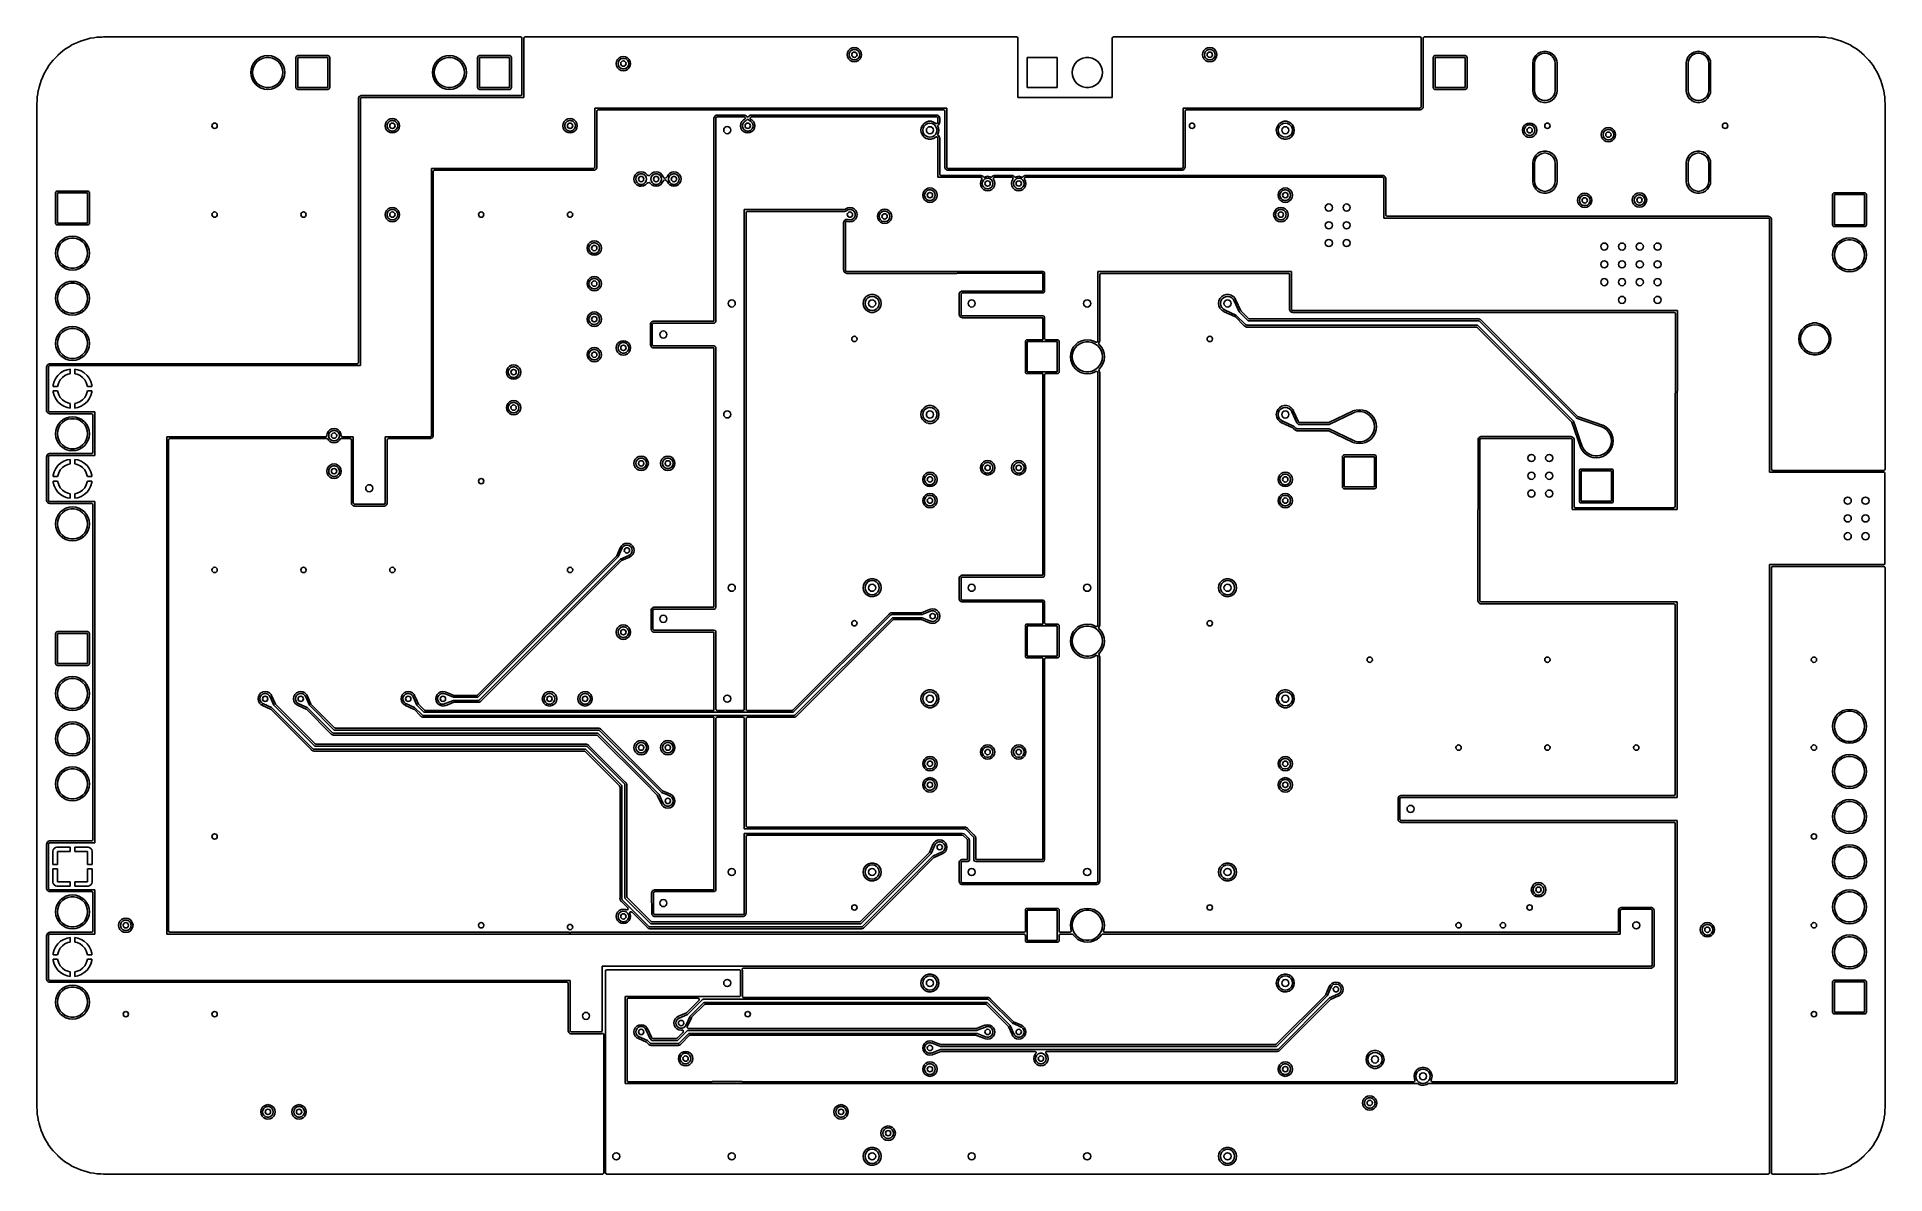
# Model space of a CAD drawing. Extents: x 107 to 211, y -135 to -72.
import ezdxf

# ---------------------------------------------------------------- set-up
doc = ezdxf.new("R2010")
doc.units = 0
doc.layers.add('BLACK', color=7, linetype='CONTINUOUS')

msp = doc.modelspace()

# ---------------------------------------------------------------- linework, layer by layer
at = {"layer": 'BLACK', "linetype": 'CONTINUOUS'}
for p, q in [((109.276063, -71.804502), (109.452981, -71.736589)), ((109.452981, -71.736589), (109.629862, -71.6733)), ((109.629862, -71.6733), (109.63268, -71.672419)), ((109.63268, -71.672419), (109.81756, -71.62288)), ((109.81756, -71.62288), (109.997737, -71.577748)), ((109.997737, -71.577748), (110.0009, -71.577104)), ((110.0009, -71.577104), (110.19455, -71.546432)), ((110.19455, -71.546432), (110.373407, -71.519901)), ((110.373407, -71.519901), (110.376865, -71.519555)), ((110.376865, -71.519555), (110.59755, -71.507989)), ((110.59755, -71.507989), (110.656122, -71.505111)), ((110.656122, -71.505111), (110.749095, -71.500545)), ((110.749095, -71.500545), (110.750911, -71.5005)), ((110.750911, -71.5005), (134.2205, -71.5005)), ((134.2205, -71.5005), (134.268066, -71.517813)), ((134.268066, -71.517813), (134.293376, -71.56165)), ((134.293376, -71.56165), (134.2945, -71.5745)), ((134.2945, -71.5745), (134.2945, -74.7205)), ((134.4, -71.5745), (134.417313, -71.526934)), ((134.4, -72.5), (134.4, -71.5745)), ((134.417313, -71.526934), (134.46115, -71.501624)), ((134.46115, -71.501624), (134.474, -71.5005)), ((134.474, -71.5005), (162.126, -71.5005)), ((162.126, -71.5005), (162.173566, -71.517813)), ((162.173566, -71.517813), (162.198876, -71.56165)), ((162.198876, -71.56165), (162.2, -71.5745)), ((162.2, -71.5745), (162.2, -74.9)), ((167.5, -71.5745), (167.517313, -71.526934)), ((167.5, -72.5), (167.5, -71.5745)), ((167.517313, -71.526934), (167.56115, -71.501624)), ((167.56115, -71.501624), (167.574, -71.5005)), ((167.574, -71.5005), (184.826, -71.5005)), ((184.826, -71.5005), (184.873566, -71.517813)), ((184.873566, -71.517813), (184.898876, -71.56165)), ((184.898876, -71.56165), (184.9, -71.5745)), ((184.9, -71.5745), (184.9, -75.426)), ((185.0055, -71.5745), (185.022813, -71.526934)), ((185.0055, -74.359897), (185.0055, -71.5745)), ((185.022813, -71.526934), (185.06665, -71.501624)), ((185.06665, -71.501624), (185.0795, -71.5005)), ((185.0795, -71.5005), (207.249089, -71.5005)), ((207.249089, -71.5005), (207.250905, -71.500545)), ((207.250905, -71.500545), (207.303078, -71.503107)), ((207.303078, -71.503107), (207.402672, -71.508)), ((207.402672, -71.508), (207.62313, -71.519555)), ((207.62313, -71.519555), (207.626597, -71.519902)), ((207.626597, -71.519902), (207.805372, -71.546421)), ((207.805372, -71.546421), (207.982656, -71.5745)), ((207.982656, -71.5745), (207.999091, -71.577103)), ((207.999091, -71.577103), (208.002271, -71.577751)), ((208.002271, -71.577751), (208.182425, -71.622877)), ((208.182425, -71.622877), (208.367305, -71.672415)), ((208.367305, -71.672415), (208.370151, -71.673305)), ((208.370151, -71.673305), (208.54698, -71.736575)), ((208.54698, -71.736575), (208.723916, -71.804495)), ((107.907313, -72.809868), (108.034646, -72.669378)), ((108.034646, -72.669378), (108.035798, -72.668168)), ((108.035798, -72.668168), (108.168168, -72.535798)), ((108.168168, -72.535798), (108.169378, -72.534646)), ((108.169378, -72.534646), (108.309868, -72.407313)), ((108.309868, -72.407313), (108.31135, -72.406043)), ((108.31135, -72.406043), (108.457428, -72.287751)), ((108.457428, -72.287751), (108.610196, -72.174451)), ((108.610196, -72.174451), (108.612008, -72.173193)), ((108.612008, -72.173193), (108.769775, -72.070737)), ((108.769775, -72.070737), (108.932514, -71.973194)), ((108.932514, -71.973194), (108.934687, -71.971992)), ((108.934687, -71.971992), (109.102736, -71.886367)), ((109.102736, -71.886367), (109.273579, -71.805565)), ((109.273579, -71.805565), (109.276063, -71.804502)), ((119.454373, -72.705865), (119.309643, -72.824643)), ((119.416239, -72.868327), (119.56, -72.763878)), ((119.454382, -72.705859), (119.454373, -72.705865)), ((119.619494, -72.617605), (119.454382, -72.705859)), ((119.56, -72.763878), (119.722336, -72.691602)), ((119.798667, -72.563253), (119.619494, -72.617605)), ((119.722336, -72.691602), (119.896151, -72.654656)), ((119.985, -72.544901), (119.798667, -72.563253)), ((119.896151, -72.654656), (120.073849, -72.654656)), ((120.171332, -72.563253), (119.985, -72.544901)), ((120.073849, -72.654656), (120.247664, -72.691602)), ((120.350505, -72.617605), (120.171332, -72.563253)), ((120.247664, -72.691602), (120.41, -72.763878)), ((120.515617, -72.705859), (120.350505, -72.617605)), ((120.41, -72.763878), (120.553761, -72.868327)), ((120.515622, -72.705862), (120.515617, -72.705859)), ((120.515625, -72.705864), (120.515622, -72.705862)), ((120.660357, -72.824643), (120.515625, -72.705864)), ((121.58033, -72.610788), (121.5745, -72.640102)), ((121.5745, -72.640102), (121.5745, -74.359897)), ((121.580331, -72.610786), (121.58033, -72.610788)), ((121.602542, -72.577543), (121.580331, -72.610786)), ((121.602545, -72.57754), (121.602542, -72.577543)), ((121.635784, -72.555331), (121.602545, -72.57754)), ((121.665102, -72.5495), (121.635784, -72.555331)), ((123.384897, -72.5495), (121.665102, -72.5495)), ((121.675, -74.35), (121.675, -72.65)), ((121.675, -72.65), (123.375, -72.65)), ((123.375, -72.65), (123.375, -74.35)), ((123.384899, -72.5495), (123.384897, -72.5495)), ((123.396559, -72.551819), (123.384899, -72.5495)), ((123.414211, -72.55533), (123.396559, -72.551819)), ((123.414213, -72.555331), (123.414211, -72.55533)), ((123.447456, -72.577542), (123.414213, -72.555331)), ((123.447459, -72.577545), (123.447456, -72.577542)), ((123.469668, -72.610784), (123.447459, -72.577545)), ((123.469668, -72.610786), (123.469668, -72.610784)), ((123.469669, -72.610787), (123.469668, -72.610786)), ((123.475499, -72.640102), (123.469669, -72.610787)), ((123.475499, -73.5), (123.475499, -72.640102)), ((129.679373, -72.705865), (129.534643, -72.824643)), ((129.641239, -72.868327), (129.785, -72.763878)), ((129.679382, -72.705859), (129.679373, -72.705865)), ((129.844494, -72.617605), (129.679382, -72.705859)), ((129.785, -72.763878), (129.947336, -72.691602)), ((130.023667, -72.563253), (129.844494, -72.617605)), ((129.947336, -72.691602), (130.121151, -72.654656)), ((130.21, -72.544901), (130.023667, -72.563253)), ((130.121151, -72.654656), (130.298849, -72.654656)), ((130.396332, -72.563253), (130.21, -72.544901)), ((130.298849, -72.654656), (130.472664, -72.691602)), ((130.575505, -72.617605), (130.396332, -72.563253)), ((130.472664, -72.691602), (130.635, -72.763878)), ((130.740617, -72.705859), (130.575505, -72.617605)), ((130.635, -72.763878), (130.778761, -72.868327)), ((130.740622, -72.705862), (130.740617, -72.705859)), ((130.740625, -72.705864), (130.740622, -72.705862)), ((130.885357, -72.824643), (130.740625, -72.705864)), ((131.80533, -72.610788), (131.7995, -72.640102)), ((131.7995, -72.640102), (131.7995, -74.359897)), ((131.805331, -72.610786), (131.80533, -72.610788)), ((131.827542, -72.577543), (131.805331, -72.610786)), ((131.827545, -72.57754), (131.827542, -72.577543)), ((131.860784, -72.555331), (131.827545, -72.57754)), ((131.890102, -72.5495), (131.860784, -72.555331)), ((133.609897, -72.5495), (131.890102, -72.5495)), ((131.9, -74.35), (131.9, -72.65)), ((131.9, -72.65), (133.6, -72.65)), ((133.6, -72.65), (133.6, -74.35)), ((133.609899, -72.5495), (133.609897, -72.5495)), ((133.621559, -72.551819), (133.609899, -72.5495)), ((133.639211, -72.55533), (133.621559, -72.551819)), ((133.639213, -72.555331), (133.639211, -72.55533)), ((133.672456, -72.577542), (133.639213, -72.555331)), ((133.672459, -72.577545), (133.672456, -72.577542)), ((133.694668, -72.610784), (133.672459, -72.577545)), ((133.694668, -72.610786), (133.694668, -72.610784)), ((133.694669, -72.610787), (133.694668, -72.610786)), ((133.700499, -72.640102), (133.694669, -72.610787)), ((133.7005, -74.359899), (133.700499, -72.640102)), ((134.4, -73), (134.4, -72.5)), ((139.671951, -72.761656), (139.614353, -72.874698)), ((139.761656, -72.671951), (139.671951, -72.761656)), ((139.874698, -72.614353), (139.761656, -72.671951)), ((139.770187, -72.807164), (139.85, -72.740192)), ((139.85, -72.740192), (139.947906, -72.704558)), ((140, -72.594508), (139.874698, -72.614353)), ((139.947906, -72.704558), (140.052094, -72.704558)), ((140.125301, -72.614353), (140, -72.594508)), ((140.052094, -72.704558), (140.15, -72.740192)), ((140.125302, -72.614353), (140.125301, -72.614353)), ((140.125304, -72.614354), (140.125302, -72.614353)), ((140.238342, -72.67195), (140.125304, -72.614354)), ((140.15, -72.740192), (140.229813, -72.807164)), ((140.32805, -72.761658), (140.238342, -72.67195)), ((140.385646, -72.874696), (140.32805, -72.761658)), ((152.614353, -72.374698), (152.594508, -72.5)), ((152.594508, -72.5), (152.614353, -72.625301)), ((152.671951, -72.261656), (152.614353, -72.374698)), ((152.614353, -72.625301), (152.614353, -72.625302)), ((152.614353, -72.625302), (152.614354, -72.625304)), ((152.614354, -72.625304), (152.67195, -72.738342)), ((152.67195, -72.738342), (152.761658, -72.82805)), ((152.761656, -72.171951), (152.671951, -72.261656)), ((152.7, -72.5), (152.712991, -72.426319)), ((152.712996, -72.573708), (152.7, -72.5)), ((152.712991, -72.426319), (152.714107, -72.419278)), ((152.714107, -72.580719), (152.712996, -72.573708)), ((152.714107, -72.419278), (152.714383, -72.418427)), ((152.714107, -72.58072), (152.714107, -72.580719)), ((152.714382, -72.581567), (152.714107, -72.58072)), ((152.718092, -72.602606), (152.714382, -72.581567)), ((152.714383, -72.418427), (152.718092, -72.397394)), ((152.718092, -72.397394), (152.744488, -72.351674)), ((152.744498, -72.648343), (152.718092, -72.602606)), ((152.744488, -72.351674), (152.744528, -72.351597)), ((152.753044, -72.665114), (152.744498, -72.648343)), ((152.744528, -72.351597), (152.753045, -72.33488)), ((152.758583, -72.672739), (152.753044, -72.665114)), ((152.753045, -72.33488), (152.758593, -72.327243)), ((152.770187, -72.692836), (152.758583, -72.672739)), ((152.758593, -72.327243), (152.770187, -72.307164)), ((152.874698, -72.114353), (152.761656, -72.171951)), ((152.770187, -72.307164), (152.804087, -72.278717)), ((152.804104, -72.721296), (152.770187, -72.692836)), ((152.804087, -72.278717), (152.816155, -72.26665)), ((152.816154, -72.733346), (152.804104, -72.721296)), ((152.833373, -72.745856), (152.816154, -72.733346)), ((152.816155, -72.26665), (152.833408, -72.254114)), ((152.85, -72.759808), (152.833373, -72.745856)), ((152.833408, -72.254114), (152.85, -72.240192)), ((152.85, -72.240192), (152.885376, -72.227316)), ((152.885391, -72.772689), (152.85, -72.759808)), ((153, -72.094508), (152.874698, -72.114353)), ((152.885376, -72.227316), (152.897265, -72.221259)), ((152.897259, -72.778736), (152.885391, -72.772689)), ((152.919278, -72.785891), (152.897259, -72.778736)), ((152.897265, -72.221259), (152.919279, -72.214106)), ((152.923502, -72.78656), (152.919278, -72.785891)), ((152.919279, -72.214106), (152.923516, -72.213434)), ((152.947906, -72.795442), (152.923502, -72.78656)), ((152.923516, -72.213434), (152.947906, -72.204558)), ((152.947906, -72.204558), (152.979567, -72.204558)), ((152.979577, -72.795442), (152.947906, -72.795442)), ((152.979567, -72.204558), (152.988426, -72.203155)), ((152.988422, -72.796843), (152.979577, -72.795442)), ((153.011576, -72.796843), (152.988422, -72.796843)), ((152.988426, -72.203155), (153.011572, -72.203155)), ((153.125301, -72.114353), (153, -72.094508)), ((153.011572, -72.203155), (153.02043, -72.204558)), ((153.020421, -72.795442), (153.011576, -72.796843)), ((153.052094, -72.795442), (153.020421, -72.795442)), ((153.02043, -72.204558), (153.052094, -72.204558)), ((153.052094, -72.204558), (153.076487, -72.213436)), ((153.076499, -72.786559), (153.052094, -72.795442)), ((153.076487, -72.213436), (153.080716, -72.214106)), ((153.080719, -72.785891), (153.076499, -72.786559)), ((153.080716, -72.214106), (153.102734, -72.22126)), ((153.102737, -72.778737), (153.080719, -72.785891)), ((153.102734, -72.22126), (153.114612, -72.227312)), ((153.114602, -72.772691), (153.102737, -72.778737)), ((153.15, -72.759808), (153.114602, -72.772691)), ((153.114612, -72.227312), (153.15, -72.240192)), ((153.125302, -72.114353), (153.125301, -72.114353)), ((153.125304, -72.114354), (153.125302, -72.114353)), ((153.238342, -72.17195), (153.125304, -72.114354)), ((153.15, -72.240192), (153.166618, -72.254137)), ((153.166636, -72.745847), (153.15, -72.759808)), ((153.166618, -72.254137), (153.183844, -72.266652)), ((153.183844, -72.733346), (153.166636, -72.745847)), ((153.183844, -72.266652), (153.195895, -72.278703)), ((153.195882, -72.721307), (153.183844, -72.733346)), ((153.229813, -72.692836), (153.195882, -72.721307)), ((153.195895, -72.278703), (153.229813, -72.307164)), ((153.229813, -72.307164), (153.241418, -72.327264)), ((153.241423, -72.672726), (153.229813, -72.692836)), ((153.32805, -72.261658), (153.238342, -72.17195)), ((153.238342, -72.82805), (153.32805, -72.738342)), ((153.241418, -72.327264), (153.246954, -72.334884)), ((153.246955, -72.665113), (153.241423, -72.672726)), ((153.246954, -72.334884), (153.255492, -72.351641)), ((153.255487, -72.648367), (153.246955, -72.665113)), ((153.281908, -72.602606), (153.255487, -72.648367)), ((153.255492, -72.351641), (153.281908, -72.397394)), ((153.281908, -72.397394), (153.285619, -72.418441)), ((153.28562, -72.581551), (153.281908, -72.602606)), ((153.285619, -72.418441), (153.285891, -72.419278)), ((153.285891, -72.580719), (153.28562, -72.581551)), ((153.285891, -72.419278), (153.286989, -72.42621)), ((153.286984, -72.573815), (153.285891, -72.580719)), ((153.3, -72.5), (153.286984, -72.573815)), ((153.286989, -72.42621), (153.3, -72.5)), ((153.385646, -72.374696), (153.32805, -72.261658)), ((153.32805, -72.738342), (153.385646, -72.625304)), ((153.405492, -72.5), (153.385646, -72.374696)), ((153.385646, -72.625304), (153.405492, -72.5)), ((162.720951, -74.35), (162.720951, -72.65)), ((162.720951, -72.65), (164.420951, -72.65)), ((164.420951, -72.65), (164.420951, -74.35)), ((165.54219, -72.868327), (165.685951, -72.763878)), ((165.685951, -72.763878), (165.848287, -72.691602)), ((165.848287, -72.691602), (166.022102, -72.654656)), ((166.022102, -72.654656), (166.1998, -72.654656)), ((166.1998, -72.654656), (166.373615, -72.691602)), ((166.373615, -72.691602), (166.535951, -72.763878)), ((166.535951, -72.763878), (166.679712, -72.868327)), ((167.5, -74.9), (167.5, -72.5)), ((172.614353, -72.374698), (172.594508, -72.5)), ((172.594508, -72.5), (172.614353, -72.625301)), ((172.671951, -72.261656), (172.614353, -72.374698)), ((172.614353, -72.625301), (172.614353, -72.625302)), ((172.614353, -72.625302), (172.614354, -72.625304)), ((172.614354, -72.625304), (172.67195, -72.738342)), ((172.67195, -72.738342), (172.761658, -72.82805)), ((172.761656, -72.171951), (172.671951, -72.261656)), ((172.7, -72.5), (172.712991, -72.426319)), ((172.712996, -72.573708), (172.7, -72.5)), ((172.712991, -72.426319), (172.714107, -72.419278)), ((172.714107, -72.580719), (172.712996, -72.573708)), ((172.714107, -72.419278), (172.714383, -72.418427)), ((172.714107, -72.58072), (172.714107, -72.580719)), ((172.714382, -72.581567), (172.714107, -72.58072)), ((172.718092, -72.602606), (172.714382, -72.581567)), ((172.714383, -72.418427), (172.718092, -72.397394)), ((172.718092, -72.397394), (172.744488, -72.351674)), ((172.744498, -72.648343), (172.718092, -72.602606)), ((172.744488, -72.351674), (172.744528, -72.351597)), ((172.753044, -72.665114), (172.744498, -72.648343)), ((172.744528, -72.351597), (172.753045, -72.33488)), ((172.758583, -72.672739), (172.753044, -72.665114)), ((172.753045, -72.33488), (172.758593, -72.327243)), ((172.770187, -72.692836), (172.758583, -72.672739)), ((172.758593, -72.327243), (172.770187, -72.307164)), ((172.874698, -72.114353), (172.761656, -72.171951)), ((172.770187, -72.307164), (172.804087, -72.278717)), ((172.804104, -72.721296), (172.770187, -72.692836)), ((172.804087, -72.278717), (172.816155, -72.26665)), ((172.816154, -72.733346), (172.804104, -72.721296)), ((172.833373, -72.745856), (172.816154, -72.733346)), ((172.816155, -72.26665), (172.833408, -72.254114)), ((172.85, -72.759808), (172.833373, -72.745856)), ((172.833408, -72.254114), (172.85, -72.240192)), ((172.85, -72.240192), (172.885376, -72.227316)), ((172.885391, -72.772689), (172.85, -72.759808)), ((173, -72.094508), (172.874698, -72.114353)), ((172.885376, -72.227316), (172.897265, -72.221259)), ((172.897259, -72.778736), (172.885391, -72.772689)), ((172.919278, -72.785891), (172.897259, -72.778736)), ((172.897265, -72.221259), (172.919279, -72.214106)), ((172.923502, -72.78656), (172.919278, -72.785891)), ((172.919279, -72.214106), (172.923516, -72.213434)), ((172.947906, -72.795442), (172.923502, -72.78656)), ((172.923516, -72.213434), (172.947906, -72.204558)), ((172.947906, -72.204558), (172.979567, -72.204558)), ((172.979577, -72.795442), (172.947906, -72.795442)), ((172.979567, -72.204558), (172.988426, -72.203155)), ((172.988422, -72.796843), (172.979577, -72.795442)), ((173.011576, -72.796843), (172.988422, -72.796843)), ((172.988426, -72.203155), (173.011572, -72.203155)), ((173.125301, -72.114353), (173, -72.094508)), ((173.011572, -72.203155), (173.02043, -72.204558)), ((173.020421, -72.795442), (173.011576, -72.796843)), ((173.052094, -72.795442), (173.020421, -72.795442)), ((173.02043, -72.204558), (173.052094, -72.204558)), ((173.052094, -72.204558), (173.076487, -72.213436)), ((173.076499, -72.786559), (173.052094, -72.795442)), ((173.076487, -72.213436), (173.080716, -72.214106)), ((173.080719, -72.785891), (173.076499, -72.786559)), ((173.080716, -72.214106), (173.102734, -72.22126)), ((173.102737, -72.778737), (173.080719, -72.785891)), ((173.102734, -72.22126), (173.114612, -72.227312)), ((173.114602, -72.772691), (173.102737, -72.778737)), ((173.15, -72.759808), (173.114602, -72.772691)), ((173.114612, -72.227312), (173.15, -72.240192)), ((173.125302, -72.114353), (173.125301, -72.114353)), ((173.125304, -72.114354), (173.125302, -72.114353)), ((173.238342, -72.17195), (173.125304, -72.114354)), ((173.15, -72.240192), (173.166618, -72.254137)), ((173.166636, -72.745847), (173.15, -72.759808)), ((173.166618, -72.254137), (173.183844, -72.266652)), ((173.183844, -72.733346), (173.166636, -72.745847)), ((173.183844, -72.266652), (173.195895, -72.278703)), ((173.195882, -72.721307), (173.183844, -72.733346)), ((173.229813, -72.692836), (173.195882, -72.721307)), ((173.195895, -72.278703), (173.229813, -72.307164)), ((173.229813, -72.307164), (173.241418, -72.327264)), ((173.241423, -72.672726), (173.229813, -72.692836)), ((173.32805, -72.261658), (173.238342, -72.17195)), ((173.238342, -72.82805), (173.32805, -72.738342)), ((173.241418, -72.327264), (173.246954, -72.334884)), ((173.246955, -72.665113), (173.241423, -72.672726)), ((173.246954, -72.334884), (173.255492, -72.351641)), ((173.255487, -72.648367), (173.246955, -72.665113)), ((173.281908, -72.602606), (173.255487, -72.648367)), ((173.255492, -72.351641), (173.281908, -72.397394)), ((173.281908, -72.397394), (173.285619, -72.418441)), ((173.28562, -72.581551), (173.281908, -72.602606)), ((173.285619, -72.418441), (173.285891, -72.419278)), ((173.285891, -72.580719), (173.28562, -72.581551)), ((173.285891, -72.419278), (173.286989, -72.42621)), ((173.286984, -72.573815), (173.285891, -72.580719)), ((173.3, -72.5), (173.286984, -72.573815)), ((173.286989, -72.42621), (173.3, -72.5)), ((173.385646, -72.374696), (173.32805, -72.261658)), ((173.32805, -72.738342), (173.385646, -72.625304)), ((173.405492, -72.5), (173.385646, -72.374696)), ((173.385646, -72.625304), (173.405492, -72.5)), ((185.58033, -72.610788), (185.5745, -72.640102)), ((185.5745, -72.640102), (185.5745, -74.359897)), ((185.580331, -72.610786), (185.58033, -72.610788)), ((185.602542, -72.577543), (185.580331, -72.610786)), ((185.602545, -72.57754), (185.602542, -72.577543)), ((185.635784, -72.555331), (185.602545, -72.57754)), ((185.665102, -72.5495), (185.635784, -72.555331)), ((187.384897, -72.5495), (185.665102, -72.5495)), ((185.675, -74.35), (185.675, -72.65)), ((185.675, -72.65), (187.375, -72.65)), ((187.375, -72.65), (187.375, -74.35)), ((187.384899, -72.5495), (187.384897, -72.5495)), ((187.396559, -72.551819), (187.384899, -72.5495)), ((187.414211, -72.55533), (187.396559, -72.551819)), ((187.414213, -72.555331), (187.414211, -72.55533)), ((187.447456, -72.577542), (187.414213, -72.555331)), ((187.447459, -72.577545), (187.447456, -72.577542)), ((187.469668, -72.610784), (187.447459, -72.577545)), ((187.469668, -72.610786), (187.469668, -72.610784)), ((187.469669, -72.610787), (187.469668, -72.610786)), ((187.475499, -72.640102), (187.469669, -72.610787)), ((187.4755, -74.359899), (187.475499, -72.640102)), ((191.24927, -72.680867), (191.201779, -72.806092)), ((191.343727, -72.544022), (191.24927, -72.680867)), ((191.295702, -72.850198), (191.354064, -72.7093)), ((191.468185, -72.433763), (191.343727, -72.544022)), ((191.354064, -72.7093), (191.446904, -72.588308)), ((191.446904, -72.588308), (191.567896, -72.495468)), ((191.61541, -72.356494), (191.468185, -72.433763)), ((191.567896, -72.495468), (191.708794, -72.437106)), ((191.615412, -72.356493), (191.61541, -72.356494)), ((191.615415, -72.356492), (191.615412, -72.356493)), ((191.776858, -72.3167), (191.615415, -72.356492)), ((191.708794, -72.437106), (191.859996, -72.4172)), ((191.943134, -72.3167), (191.776858, -72.3167)), ((191.859996, -72.4172), (192.011198, -72.437106)), ((192.104577, -72.356492), (191.943134, -72.3167)), ((192.011198, -72.437106), (192.152096, -72.495468)), ((192.10458, -72.356493), (192.104577, -72.356492)), ((192.104581, -72.356494), (192.10458, -72.356493)), ((192.251806, -72.433763), (192.104581, -72.356494)), ((192.152096, -72.495468), (192.273088, -72.588308)), ((192.376264, -72.544022), (192.251806, -72.433763)), ((192.273088, -72.588308), (192.365928, -72.7093)), ((192.365928, -72.7093), (192.42429, -72.850198)), ((192.442582, -72.640101), (192.376264, -72.544022)), ((192.470721, -72.680867), (192.442582, -72.640101)), ((192.529683, -72.836337), (192.470721, -72.680867)), ((199.889274, -72.680867), (199.841783, -72.806092)), ((199.983731, -72.544022), (199.889274, -72.680867)), ((199.935706, -72.850198), (199.994068, -72.7093)), ((200.108189, -72.433763), (199.983731, -72.544022)), ((199.994068, -72.7093), (200.086908, -72.588308)), ((200.086908, -72.588308), (200.2079, -72.495468)), ((200.255414, -72.356494), (200.108189, -72.433763)), ((200.2079, -72.495468), (200.348798, -72.437106)), ((200.255416, -72.356493), (200.255414, -72.356494)), ((200.255419, -72.356492), (200.255416, -72.356493)), ((200.416862, -72.3167), (200.255419, -72.356492)), ((200.348798, -72.437106), (200.5, -72.4172)), ((200.583138, -72.3167), (200.416862, -72.3167)), ((200.5, -72.4172), (200.651202, -72.437106)), ((200.744581, -72.356492), (200.583138, -72.3167)), ((200.651202, -72.437106), (200.7921, -72.495468)), ((200.744584, -72.356493), (200.744581, -72.356492)), ((200.744585, -72.356494), (200.744584, -72.356493)), ((200.89181, -72.433763), (200.744585, -72.356494)), ((200.7921, -72.495468), (200.913092, -72.588308)), ((201.016268, -72.544022), (200.89181, -72.433763)), ((200.913092, -72.588308), (201.005932, -72.7093)), ((201.005932, -72.7093), (201.064294, -72.850198)), ((201.082586, -72.640101), (201.016268, -72.544022)), ((201.110725, -72.680867), (201.082586, -72.640101)), ((201.169687, -72.836337), (201.110725, -72.680867)), ((208.723916, -71.804495), (208.72644, -71.805574)), ((208.72644, -71.805574), (208.897266, -71.886368)), ((208.897266, -71.886368), (209.065282, -71.971977)), ((209.065282, -71.971977), (209.067507, -71.973208)), ((209.067507, -71.973208), (209.230199, -72.070722)), ((209.230199, -72.070722), (209.387962, -72.173174)), ((209.387962, -72.173174), (209.389833, -72.174473)), ((209.389833, -72.174473), (209.542557, -72.28774)), ((209.542557, -72.28774), (209.688622, -72.406022)), ((209.688622, -72.406022), (209.690166, -72.407345)), ((209.690166, -72.407345), (209.830578, -72.534607)), ((209.830578, -72.534607), (209.831871, -72.535838)), ((209.831871, -72.535838), (209.96416, -72.668127)), ((209.96416, -72.668127), (209.965394, -72.669423)), ((209.965394, -72.669423), (210.092649, -72.809827)), ((107.236589, -73.952981), (107.304502, -73.776063)), ((107.304502, -73.776063), (107.305565, -73.773579)), ((107.305565, -73.773579), (107.386367, -73.602736)), ((107.386367, -73.602736), (107.438713, -73.5)), ((107.438713, -73.5), (107.471992, -73.434687)), ((107.471992, -73.434687), (107.473194, -73.432514)), ((107.473194, -73.432514), (107.570727, -73.269791)), ((107.570727, -73.269791), (107.673193, -73.112008)), ((107.673193, -73.112008), (107.674451, -73.110196)), ((107.674451, -73.110196), (107.787751, -72.957428)), ((107.787751, -72.957428), (107.906043, -72.81135)), ((107.906043, -72.81135), (107.907313, -72.809868)), ((119.048253, -73.313667), (119.029901, -73.5)), ((119.029901, -73.5), (119.048253, -73.686332)), ((119.102605, -73.134494), (119.048253, -73.313667)), ((119.048253, -73.686332), (119.102605, -73.865505)), ((119.190859, -72.969382), (119.102605, -73.134494)), ((119.135, -73.5), (119.153575, -73.323275)), ((119.153575, -73.676725), (119.135, -73.5)), ((119.153575, -73.323275), (119.208486, -73.154274)), ((119.208486, -73.845726), (119.153575, -73.676725)), ((119.190865, -72.969373), (119.190859, -72.969382)), ((119.309643, -72.824643), (119.190865, -72.969373)), ((119.208486, -73.154274), (119.297336, -73.000383)), ((119.297336, -73.000383), (119.416239, -72.868327)), ((120.553761, -72.868327), (120.672664, -73.000383)), ((120.779136, -72.969375), (120.660357, -72.824643)), ((120.672664, -73.000383), (120.761514, -73.154274)), ((120.761514, -73.154274), (120.816425, -73.323275)), ((120.816425, -73.676725), (120.761514, -73.845726)), ((120.779138, -72.96938), (120.779136, -72.969375)), ((120.77914, -72.969382), (120.779138, -72.96938)), ((120.867394, -73.134494), (120.77914, -72.969382)), ((120.816425, -73.323275), (120.835, -73.5)), ((120.835, -73.5), (120.816425, -73.676725)), ((120.867394, -73.134496), (120.867394, -73.134494)), ((120.867396, -73.134499), (120.867394, -73.134496)), ((120.921747, -73.313669), (120.867396, -73.134499)), ((120.867396, -73.865501), (120.921747, -73.686331)), ((120.940099, -73.5), (120.921747, -73.313669)), ((120.921747, -73.686331), (120.940099, -73.5)), ((123.4755, -74.359899), (123.475499, -73.5)), ((129.273253, -73.313667), (129.254901, -73.5)), ((129.254901, -73.5), (129.273253, -73.686332)), ((129.327605, -73.134494), (129.273253, -73.313667)), ((129.273253, -73.686332), (129.327605, -73.865505)), ((129.415859, -72.969382), (129.327605, -73.134494)), ((129.36, -73.5), (129.378575, -73.323275)), ((129.378575, -73.676725), (129.36, -73.5)), ((129.378575, -73.323275), (129.433486, -73.154274)), ((129.433486, -73.845726), (129.378575, -73.676725)), ((129.415865, -72.969373), (129.415859, -72.969382)), ((129.534643, -72.824643), (129.415865, -72.969373)), ((129.433486, -73.154274), (129.522336, -73.000383)), ((129.522336, -73.000383), (129.641239, -72.868327)), ((130.778761, -72.868327), (130.897664, -73.000383)), ((131.004136, -72.969375), (130.885357, -72.824643)), ((130.897664, -73.000383), (130.986514, -73.154274)), ((130.986514, -73.154274), (131.041425, -73.323275)), ((131.041425, -73.676725), (130.986514, -73.845726)), ((131.004138, -72.96938), (131.004136, -72.969375)), ((131.00414, -72.969382), (131.004138, -72.96938)), ((131.092394, -73.134494), (131.00414, -72.969382)), ((131.041425, -73.323275), (131.06, -73.5)), ((131.06, -73.5), (131.041425, -73.676725)), ((131.092394, -73.134496), (131.092394, -73.134494)), ((131.092396, -73.134499), (131.092394, -73.134496)), ((131.146747, -73.313669), (131.092396, -73.134499)), ((131.092396, -73.865501), (131.146747, -73.686331)), ((131.165099, -73.5), (131.146747, -73.313669)), ((131.146747, -73.686331), (131.165099, -73.5)), ((134.4, -74.9), (134.4, -73)), ((139.614353, -72.874698), (139.594508, -73)), ((139.594508, -73), (139.614353, -73.125301)), ((139.614353, -73.125301), (139.614353, -73.125302)), ((139.614353, -73.125302), (139.614354, -73.125304)), ((139.614354, -73.125304), (139.67195, -73.238342)), ((139.67195, -73.238342), (139.761658, -73.32805)), ((139.7, -73), (139.718092, -72.897394)), ((139.718092, -73.102606), (139.7, -73)), ((139.718092, -72.897394), (139.770187, -72.807164)), ((139.770187, -73.192836), (139.718092, -73.102606)), ((139.761658, -73.32805), (139.874696, -73.385646)), ((139.85, -73.259808), (139.770187, -73.192836)), ((139.947906, -73.295442), (139.85, -73.259808)), ((139.874696, -73.385646), (140, -73.405492)), ((140.052094, -73.295442), (139.947906, -73.295442)), ((140, -73.405492), (140.125304, -73.385646)), ((140.15, -73.259808), (140.052094, -73.295442)), ((140.125304, -73.385646), (140.238342, -73.32805)), ((140.229813, -73.192836), (140.15, -73.259808)), ((140.229813, -72.807164), (140.281908, -72.897394)), ((140.281908, -73.102606), (140.229813, -73.192836)), ((140.238342, -73.32805), (140.32805, -73.238342)), ((140.281908, -72.897394), (140.3, -73)), ((140.3, -73), (140.281908, -73.102606)), ((140.32805, -73.238342), (140.385646, -73.125304)), ((140.405492, -73), (140.385646, -72.874696)), ((140.385646, -73.125304), (140.405492, -73)), ((152.761658, -72.82805), (152.874696, -72.885646)), ((152.874696, -72.885646), (153, -72.905492)), ((153, -72.905492), (153.125304, -72.885646)), ((153.125304, -72.885646), (153.238342, -72.82805)), ((165.260951, -73.5), (165.279526, -73.323275)), ((165.279526, -73.676725), (165.260951, -73.5)), ((165.279526, -73.323275), (165.334437, -73.154274)), ((165.334437, -73.845726), (165.279526, -73.676725)), ((165.334437, -73.154274), (165.423287, -73.000383)), ((165.423287, -73.000383), (165.54219, -72.868327)), ((166.679712, -72.868327), (166.798615, -73.000383)), ((166.798615, -73.000383), (166.887465, -73.154274)), ((166.887465, -73.154274), (166.942376, -73.323275)), ((166.942376, -73.676725), (166.887465, -73.845726)), ((166.942376, -73.323275), (166.960951, -73.5)), ((166.960951, -73.5), (166.942376, -73.676725)), ((172.761658, -72.82805), (172.874696, -72.885646)), ((172.874696, -72.885646), (173, -72.905492)), ((173, -72.905492), (173.125304, -72.885646)), ((173.125304, -72.885646), (173.238342, -72.82805)), ((191.190307, -72.836346), (191.175296, -72.959974)), ((191.175296, -72.959974), (191.175296, -74.541425)), ((191.19031, -72.836335), (191.190307, -72.836346)), ((191.199776, -72.811376), (191.19031, -72.836335)), ((191.201779, -72.806092), (191.199776, -72.811376)), ((191.275796, -73.0014), (191.295702, -72.850198)), ((191.275796, -74.5), (191.275796, -73.0014)), ((192.42429, -72.850198), (192.444196, -73.0014)), ((192.444196, -73.0014), (192.444196, -74.5)), ((192.544696, -72.959982), (192.529683, -72.836337)), ((192.544696, -74.541418), (192.544696, -72.959982)), ((199.830311, -72.836346), (199.8153, -72.959974)), ((199.8153, -72.959974), (199.8153, -74.541425)), ((199.830314, -72.836335), (199.830311, -72.836346)), ((199.83978, -72.811376), (199.830314, -72.836335)), ((199.841783, -72.806092), (199.83978, -72.811376)), ((199.9158, -73.0014), (199.935706, -72.850198)), ((199.9158, -74.5), (199.9158, -73.0014)), ((201.064294, -72.850198), (201.0842, -73.0014)), ((201.0842, -73.0014), (201.0842, -74.5)), ((201.1847, -72.959982), (201.169687, -72.836337)), ((201.1847, -74.541418), (201.1847, -72.959982)), ((210.092649, -72.809827), (210.093976, -72.811376)), ((210.093976, -72.811376), (210.212259, -72.957442)), ((210.212259, -72.957442), (210.325512, -73.110146)), ((210.325512, -73.110146), (210.326824, -73.112036)), ((210.326824, -73.112036), (210.429277, -73.2698)), ((210.429277, -73.2698), (210.52679, -73.432491)), ((210.52679, -73.432491), (210.528021, -73.434716)), ((210.528021, -73.434716), (210.613635, -73.602742)), ((210.613635, -73.602742), (210.694414, -73.773535)), ((210.694414, -73.773535), (210.695509, -73.776096)), ((210.695509, -73.776096), (210.763423, -73.953015)), ((107.009557, -75.067636), (107.019555, -74.876865)), ((107.019555, -74.876865), (107.019901, -74.873407)), ((107.019901, -74.873407), (107.046432, -74.69455)), ((107.046432, -74.69455), (107.077104, -74.5009)), ((107.077104, -74.5009), (107.077748, -74.497737)), ((107.077748, -74.497737), (107.12288, -74.31756)), ((107.12288, -74.31756), (107.172419, -74.13268)), ((107.172419, -74.13268), (107.1733, -74.129862)), ((107.1733, -74.129862), (107.236589, -73.952981)), ((119.102605, -73.865505), (119.190859, -74.030617)), ((119.190859, -74.030617), (119.190862, -74.030622)), ((119.190862, -74.030622), (119.190864, -74.030625)), ((119.190864, -74.030625), (119.309643, -74.175357)), ((119.297336, -73.999617), (119.208486, -73.845726)), ((119.416239, -74.131673), (119.297336, -73.999617)), ((119.309643, -74.175357), (119.454375, -74.294136)), ((119.56, -74.236122), (119.416239, -74.131673)), ((119.454375, -74.294136), (119.45438, -74.294138)), ((119.45438, -74.294138), (119.454382, -74.29414)), ((119.454382, -74.29414), (119.619494, -74.382394)), ((119.722336, -74.308398), (119.56, -74.236122)), ((119.619494, -74.382394), (119.619496, -74.382394)), ((119.619496, -74.382394), (119.619499, -74.382396)), ((119.619499, -74.382396), (119.798669, -74.436747)), ((119.896151, -74.345344), (119.722336, -74.308398)), ((119.798669, -74.436747), (119.985, -74.455099)), ((120.073849, -74.345344), (119.896151, -74.345344)), ((119.985, -74.455099), (120.171331, -74.436747)), ((120.247664, -74.308398), (120.073849, -74.345344)), ((120.171331, -74.436747), (120.350501, -74.382396)), ((120.41, -74.236122), (120.247664, -74.308398)), ((120.350501, -74.382396), (120.392594, -74.359897)), ((120.392594, -74.359897), (120.515625, -74.294136)), ((120.553761, -74.131673), (120.41, -74.236122)), ((120.515625, -74.294136), (120.660357, -74.175357)), ((120.672664, -73.999617), (120.553761, -74.131673)), ((120.660357, -74.175357), (120.779136, -74.030625)), ((120.761514, -73.845726), (120.672664, -73.999617)), ((120.779136, -74.030625), (120.867396, -73.865501)), ((121.5745, -74.359897), (121.580331, -74.389215)), ((121.580331, -74.389215), (121.60254, -74.422454)), ((121.60254, -74.422454), (121.602542, -74.422456)), ((121.602542, -74.422456), (121.602543, -74.422457)), ((121.602543, -74.422457), (121.635787, -74.444669)), ((121.635787, -74.444669), (121.665101, -74.4505)), ((121.665101, -74.4505), (123.384898, -74.450499)), ((123.375, -74.35), (121.675, -74.35)), ((123.384898, -74.450499), (123.414213, -74.444669)), ((123.414213, -74.444669), (123.414214, -74.444668)), ((123.414214, -74.444668), (123.414215, -74.444668)), ((123.414215, -74.444668), (123.447454, -74.422459)), ((123.447453, -74.422459), (123.447457, -74.422457)), ((123.447454, -74.422459), (123.447453, -74.422459)), ((123.447457, -74.422457), (123.469669, -74.389213)), ((123.469669, -74.389213), (123.4755, -74.359899)), ((125.158318, -74.83897), (125.118175, -74.89035)), ((125.164562, -74.835069), (125.158318, -74.83897)), ((125.208395, -74.80976), (125.164562, -74.835069)), ((125.208397, -74.809759), (125.208395, -74.80976)), ((125.251954, -74.796025), (125.208397, -74.809759)), ((125.25196, -74.796024), (125.251954, -74.796025)), ((125.2671, -74.794701), (125.25196, -74.796024)), ((125.271698, -74.7945), (125.2671, -74.794701)), ((134.2205, -74.7945), (125.271698, -74.7945)), ((129.327605, -73.865505), (129.415859, -74.030617)), ((129.415859, -74.030617), (129.415862, -74.030622)), ((129.415862, -74.030622), (129.415864, -74.030625)), ((129.415864, -74.030625), (129.534643, -74.175357)), ((129.522336, -73.999617), (129.433486, -73.845726)), ((129.641239, -74.131673), (129.522336, -73.999617)), ((129.534643, -74.175357), (129.679375, -74.294136)), ((129.785, -74.236122), (129.641239, -74.131673)), ((129.679375, -74.294136), (129.67938, -74.294138)), ((129.67938, -74.294138), (129.679382, -74.29414)), ((129.679382, -74.29414), (129.844494, -74.382394)), ((129.947336, -74.308398), (129.785, -74.236122)), ((129.844494, -74.382394), (129.844496, -74.382394)), ((129.844496, -74.382394), (129.844499, -74.382396)), ((129.844499, -74.382396), (130.023669, -74.436747)), ((130.121151, -74.345344), (129.947336, -74.308398)), ((130.023669, -74.436747), (130.21, -74.455099)), ((130.298849, -74.345344), (130.121151, -74.345344)), ((130.21, -74.455099), (130.396331, -74.436747)), ((130.472664, -74.308398), (130.298849, -74.345344)), ((130.396331, -74.436747), (130.575501, -74.382396)), ((130.635, -74.236122), (130.472664, -74.308398)), ((130.575501, -74.382396), (130.617594, -74.359897)), ((130.617594, -74.359897), (130.740625, -74.294136)), ((130.778761, -74.131673), (130.635, -74.236122)), ((130.740625, -74.294136), (130.885357, -74.175357)), ((130.897664, -73.999617), (130.778761, -74.131673)), ((130.885357, -74.175357), (131.004136, -74.030625)), ((130.986514, -73.845726), (130.897664, -73.999617)), ((131.004136, -74.030625), (131.092396, -73.865501)), ((131.7995, -74.359897), (131.805331, -74.389215)), ((131.805331, -74.389215), (131.82754, -74.422454)), ((131.82754, -74.422454), (131.827542, -74.422456)), ((131.827542, -74.422456), (131.827543, -74.422457)), ((131.827543, -74.422457), (131.860787, -74.444669)), ((131.860787, -74.444669), (131.890101, -74.4505)), ((131.890101, -74.4505), (133.609898, -74.450499)), ((133.6, -74.35), (131.9, -74.35)), ((133.609898, -74.450499), (133.639213, -74.444669)), ((133.639213, -74.444669), (133.639214, -74.444668)), ((133.639214, -74.444668), (133.639215, -74.444668)), ((133.639215, -74.444668), (133.672454, -74.422459)), ((133.672453, -74.422459), (133.672457, -74.422457)), ((133.672454, -74.422459), (133.672453, -74.422459)), ((133.672457, -74.422457), (133.694669, -74.389213)), ((133.694669, -74.389213), (133.7005, -74.359899)), ((134.23335, -74.793376), (134.2205, -74.7945)), ((134.277187, -74.768066), (134.23335, -74.793376)), ((134.2945, -74.7205), (134.277187, -74.768066)), ((164.420951, -74.35), (162.720951, -74.35)), ((165.423287, -73.999617), (165.334437, -73.845726)), ((165.54219, -74.131673), (165.423287, -73.999617)), ((165.685951, -74.236122), (165.54219, -74.131673)), ((165.848287, -74.308398), (165.685951, -74.236122)), ((166.022102, -74.345344), (165.848287, -74.308398)), ((166.1998, -74.345344), (166.022102, -74.345344)), ((166.373615, -74.308398), (166.1998, -74.345344)), ((166.535951, -74.236122), (166.373615, -74.308398)), ((166.679712, -74.131673), (166.535951, -74.236122)), ((166.798615, -73.999617), (166.679712, -74.131673)), ((166.887465, -73.845726), (166.798615, -73.999617)), ((185.0055, -74.541425), (185.0055, -74.359897)), ((185.0055, -75.426), (185.0055, -74.541425)), ((185.5745, -74.359897), (185.580331, -74.389215)), ((185.580331, -74.389215), (185.60254, -74.422454)), ((185.60254, -74.422454), (185.602542, -74.422456)), ((185.602542, -74.422456), (185.602543, -74.422457)), ((185.602543, -74.422457), (185.635787, -74.444669)), ((185.635787, -74.444669), (185.665101, -74.4505)), ((185.665101, -74.4505), (187.384898, -74.450499)), ((187.375, -74.35), (185.675, -74.35)), ((187.384898, -74.450499), (187.414213, -74.444669)), ((187.414213, -74.444669), (187.414214, -74.444668)), ((187.414214, -74.444668), (187.414215, -74.444668)), ((187.414215, -74.444668), (187.447454, -74.422459)), ((187.447453, -74.422459), (187.447457, -74.422457)), ((187.447454, -74.422459), (187.447453, -74.422459)), ((187.447457, -74.422457), (187.469669, -74.389213)), ((187.469669, -74.389213), (187.4755, -74.359899)), ((191.175296, -74.541425), (191.190307, -74.665053)), ((191.190307, -74.665053), (191.190308, -74.665058)), ((191.190308, -74.665058), (191.190309, -74.665063)), ((191.190309, -74.665063), (191.216207, -74.73335)), ((191.216207, -74.73335), (191.24927, -74.820532)), ((191.24927, -74.820532), (191.343727, -74.957377)), ((191.295702, -74.651202), (191.275796, -74.5)), ((191.354064, -74.7921), (191.295702, -74.651202)), ((191.446904, -74.913092), (191.354064, -74.7921)), ((192.365928, -74.7921), (192.273088, -74.913092)), ((192.42429, -74.651202), (192.365928, -74.7921)), ((192.376266, -74.957375), (192.470721, -74.820533)), ((192.444196, -74.5), (192.42429, -74.651202)), ((192.470721, -74.820533), (192.529683, -74.665063)), ((192.529683, -74.665063), (192.544695, -74.541425)), ((192.544695, -74.541425), (192.544696, -74.541418)), ((199.8153, -74.541425), (199.830311, -74.665053)), ((199.830311, -74.665053), (199.830312, -74.665058)), ((199.830312, -74.665058), (199.830313, -74.665063)), ((199.830313, -74.665063), (199.856211, -74.73335)), ((199.856211, -74.73335), (199.889274, -74.820532)), ((199.889274, -74.820532), (199.983731, -74.957377)), ((199.935706, -74.651202), (199.9158, -74.5)), ((199.994068, -74.7921), (199.935706, -74.651202)), ((200.086908, -74.913092), (199.994068, -74.7921)), ((201.005932, -74.7921), (200.913092, -74.913092)), ((201.064294, -74.651202), (201.005932, -74.7921)), ((201.01627, -74.957375), (201.110725, -74.820533)), ((201.0842, -74.5), (201.064294, -74.651202)), ((201.110725, -74.820533), (201.169687, -74.665063)), ((201.169687, -74.665063), (201.1847, -74.541418)), ((210.763423, -73.953015), (210.826685, -74.129821)), ((210.826685, -74.129821), (210.827588, -74.132711)), ((210.827588, -74.132711), (210.877122, -74.317573)), ((210.877122, -74.317573), (210.922242, -74.497704)), ((210.922242, -74.497704), (210.922895, -74.500907)), ((210.922895, -74.500907), (210.95358, -74.694637)), ((210.95358, -74.694637), (210.980094, -74.873383)), ((210.980094, -74.873383), (210.980444, -74.876877)), ((210.980444, -74.876877), (210.992012, -75.097596)), ((107.0005, -75.250911), (107.000545, -75.249095)), ((107.0005, -81.989897), (107.0005, -75.250911)), ((107.000545, -75.249095), (107.007987, -75.097596)), ((107.007987, -75.097596), (107.009557, -75.067636)), ((125.100862, -74.937917), (125.0945, -74.973996)), ((125.0945, -74.973996), (125.0945, -89.8205)), ((125.118175, -74.89035), (125.100862, -74.937917)), ((125.2, -74.974), (125.217313, -74.926434)), ((125.2, -76.5), (125.2, -74.974)), ((125.217313, -74.926434), (125.26115, -74.901124)), ((125.26115, -74.901124), (125.274, -74.9)), ((125.274, -74.9), (134.4, -74.9)), ((158.2, -75.5), (138.4, -75.5)), ((138.4, -75.5), (138.4, -78.826)), ((138.5055, -75.6795), (138.522813, -75.631934)), ((138.5055, -78.826), (138.5055, -75.6795)), ((138.522813, -75.631934), (138.56665, -75.606624)), ((138.56665, -75.606624), (138.5795, -75.6055)), ((138.5795, -75.6055), (158.0205, -75.6055)), ((145.213895, -75.90976), (145.170062, -75.935069)), ((145.213897, -75.909759), (145.213895, -75.90976)), ((145.257454, -75.896025), (145.213897, -75.909759)), ((145.25746, -75.896024), (145.257454, -75.896025)), ((145.2726, -75.894701), (145.25746, -75.896024)), ((145.277198, -75.8945), (145.2726, -75.894701)), ((146.790897, -75.8945), (145.277198, -75.8945)), ((146.7909, -75.8945), (146.790897, -75.8945)), ((146.826979, -75.900862), (146.7909, -75.8945)), ((146.874546, -75.918175), (146.826979, -75.900862)), ((146.925926, -75.958318), (146.874546, -75.918175)), ((147.137954, -75.911048), (147.084546, -75.948444)), ((147.137961, -75.911044), (147.137954, -75.911048)), ((147.138838, -75.910781), (147.137961, -75.911044)), ((147.17914, -75.898843), (147.138838, -75.910781)), ((147.209092, -75.894501), (147.17914, -75.898843)), ((147.2091, -75.8945), (147.209092, -75.894501)), ((147.209103, -75.8945), (147.2091, -75.8945)), ((157.622513, -75.8945), (147.209103, -75.8945)), ((157.622516, -75.8945), (157.622513, -75.8945)), ((157.658595, -75.900862), (157.622516, -75.8945)), ((157.706162, -75.918175), (157.658595, -75.900862)), ((157.706163, -75.918176), (157.706162, -75.918175)), ((157.757543, -75.958319), (157.706163, -75.918176)), ((158.0205, -75.6055), (158.068066, -75.622813)), ((158.068066, -75.622813), (158.093376, -75.66665)), ((158.093376, -75.66665), (158.0945, -75.6795)), ((158.0945, -75.6795), (158.0945, -78.828302)), ((158.2, -78.826), (158.2, -75.5)), ((162.2, -74.9), (167.5, -74.9)), ((184.826, -75.5), (171.5, -75.5)), ((171.5, -75.5), (171.5, -78.826)), ((171.6055, -75.6795), (171.622813, -75.631934)), ((171.6055, -76.75), (171.6055, -75.6795)), ((171.622813, -75.631934), (171.66665, -75.606624)), ((171.66665, -75.606624), (171.6795, -75.6055)), ((171.6795, -75.6055), (184.828302, -75.6055)), ((184.83885, -75.498876), (184.826, -75.5)), ((184.828302, -75.6055), (184.8329, -75.605299)), ((184.8329, -75.605299), (184.848043, -75.603975)), ((184.882687, -75.473566), (184.83885, -75.498876)), ((184.848043, -75.603975), (184.891601, -75.590241)), ((184.9, -75.426), (184.882687, -75.473566)), ((184.891601, -75.590241), (184.935438, -75.564931)), ((184.935438, -75.564931), (184.941681, -75.56103)), ((184.941681, -75.56103), (184.981824, -75.50965)), ((184.981824, -75.50965), (184.999137, -75.462084)), ((184.999137, -75.462084), (185.0055, -75.426)), ((191.343727, -74.957377), (191.466056, -75.06575)), ((191.567896, -75.005932), (191.446904, -74.913092)), ((191.466056, -75.06575), (191.468185, -75.067636)), ((191.468185, -75.067636), (191.615415, -75.144908)), ((191.708794, -75.064294), (191.567896, -75.005932)), ((191.615415, -75.144908), (191.776858, -75.1847)), ((191.859996, -75.0842), (191.708794, -75.064294)), ((191.776858, -75.1847), (191.776862, -75.1847)), ((191.776862, -75.1847), (191.94313, -75.1847)), ((192.011198, -75.064294), (191.859996, -75.0842)), ((191.94313, -75.1847), (191.943134, -75.1847)), ((191.943134, -75.1847), (192.104577, -75.144908)), ((192.152096, -75.005932), (192.011198, -75.064294)), ((192.104577, -75.144908), (192.251807, -75.067636)), ((192.273088, -74.913092), (192.152096, -75.005932)), ((192.251807, -75.067636), (192.376266, -74.957375)), ((199.983731, -74.957377), (200.10606, -75.06575)), ((200.2079, -75.005932), (200.086908, -74.913092)), ((200.10606, -75.06575), (200.108189, -75.067636)), ((200.108189, -75.067636), (200.255419, -75.144908)), ((200.348798, -75.064294), (200.2079, -75.005932)), ((200.255419, -75.144908), (200.416862, -75.1847)), ((200.5, -75.0842), (200.348798, -75.064294)), ((200.416862, -75.1847), (200.416866, -75.1847)), ((200.416866, -75.1847), (200.583134, -75.1847)), ((200.651202, -75.064294), (200.5, -75.0842)), ((200.583134, -75.1847), (200.583138, -75.1847)), ((200.583138, -75.1847), (200.744581, -75.144908)), ((200.7921, -75.005932), (200.651202, -75.064294)), ((200.744581, -75.144908), (200.891811, -75.067636)), ((200.913092, -74.913092), (200.7921, -75.005932)), ((200.891811, -75.067636), (201.01627, -74.957375)), ((210.992012, -75.097596), (210.999455, -75.249095)), ((210.999455, -75.249095), (210.9995, -75.250911)), ((210.9995, -75.250911), (210.9995, -95.8205)), ((125.2, -81.5), (125.2, -76.5)), ((126.614353, -76.374698), (126.594508, -76.5)), ((126.594508, -76.5), (126.614353, -76.625301)), ((126.671951, -76.261656), (126.614353, -76.374698)), ((126.614353, -76.625301), (126.614353, -76.625302)), ((126.614353, -76.625302), (126.614354, -76.625304)), ((126.614354, -76.625304), (126.67195, -76.738342)), ((126.67195, -76.738342), (126.761658, -76.82805)), ((126.761656, -76.171951), (126.671951, -76.261656)), ((126.7, -76.5), (126.712991, -76.426319)), ((126.712995, -76.5737), (126.7, -76.5)), ((126.712991, -76.426319), (126.714107, -76.419278)), ((126.714107, -76.58072), (126.712995, -76.5737)), ((126.714107, -76.419278), (126.714383, -76.418427)), ((126.714382, -76.581567), (126.714107, -76.58072)), ((126.718092, -76.602606), (126.714382, -76.581567)), ((126.714383, -76.418427), (126.718092, -76.397394)), ((126.718092, -76.397394), (126.744484, -76.351681)), ((126.744498, -76.648343), (126.718092, -76.602606)), ((126.744484, -76.351681), (126.753045, -76.33488)), ((126.753044, -76.665114), (126.744498, -76.648343)), ((126.758583, -76.672739), (126.753044, -76.665114)), ((126.753045, -76.33488), (126.758593, -76.327243)), ((126.770187, -76.692836), (126.758583, -76.672739)), ((126.758593, -76.327243), (126.770187, -76.307164)), ((126.874698, -76.114353), (126.761656, -76.171951)), ((126.761658, -76.82805), (126.874696, -76.885646)), ((126.770187, -76.307164), (126.804087, -76.278717)), ((126.804104, -76.721296), (126.770187, -76.692836)), ((126.804087, -76.278717), (126.816155, -76.26665)), ((126.816154, -76.733346), (126.804104, -76.721296)), ((126.833373, -76.745856), (126.816154, -76.733346)), ((126.816155, -76.26665), (126.833408, -76.254114)), ((126.85, -76.759808), (126.833373, -76.745856)), ((126.833408, -76.254114), (126.85, -76.240192)), ((126.85, -76.240192), (126.885376, -76.227316)), ((126.885391, -76.772689), (126.85, -76.759808)), ((126.874696, -76.885646), (127, -76.905492)), ((127, -76.094508), (126.874698, -76.114353)), ((126.885376, -76.227316), (126.897265, -76.221259)), ((126.897259, -76.778736), (126.885391, -76.772689)), ((126.919278, -76.785891), (126.897259, -76.778736)), ((126.897265, -76.221259), (126.919279, -76.214106)), ((126.923502, -76.78656), (126.919278, -76.785891)), ((126.919279, -76.214106), (126.923516, -76.213434)), ((126.947906, -76.795442), (126.923502, -76.78656)), ((126.923516, -76.213434), (126.947906, -76.204558)), ((126.947906, -76.204558), (126.979567, -76.204558)), ((126.979577, -76.795442), (126.947906, -76.795442)), ((126.979567, -76.204558), (126.988426, -76.203155)), ((126.988422, -76.796843), (126.979577, -76.795442)), ((127.011576, -76.796843), (126.988422, -76.796843)), ((126.988426, -76.203155), (127.011572, -76.203155)), ((127.125301, -76.114353), (127, -76.094508)), ((127, -76.905492), (127.125304, -76.885646)), ((127.011572, -76.203155), (127.02043, -76.204558)), ((127.020421, -76.795442), (127.011576, -76.796843)), ((127.052094, -76.795442), (127.020421, -76.795442)), ((127.02043, -76.204558), (127.052094, -76.204558)), ((127.052094, -76.204558), (127.076487, -76.213436)), ((127.076499, -76.786559), (127.052094, -76.795442)), ((127.076487, -76.213436), (127.080716, -76.214106)), ((127.080719, -76.785891), (127.076499, -76.786559)), ((127.080716, -76.214106), (127.102734, -76.22126)), ((127.102737, -76.778737), (127.080719, -76.785891)), ((127.102734, -76.22126), (127.114612, -76.227312)), ((127.114602, -76.772691), (127.102737, -76.778737)), ((127.15, -76.759808), (127.114602, -76.772691)), ((127.114612, -76.227312), (127.15, -76.240192)), ((127.125302, -76.114353), (127.125301, -76.114353)), ((127.125304, -76.114354), (127.125302, -76.114353)), ((127.238342, -76.17195), (127.125304, -76.114354)), ((127.125304, -76.885646), (127.238342, -76.82805)), ((127.15, -76.240192), (127.166618, -76.254137)), ((127.166636, -76.745847), (127.15, -76.759808)), ((127.166618, -76.254137), (127.183844, -76.266652)), ((127.183844, -76.733346), (127.166636, -76.745847)), ((127.183844, -76.266652), (127.195895, -76.278703)), ((127.195882, -76.721307), (127.183844, -76.733346)), ((127.229813, -76.692836), (127.195882, -76.721307)), ((127.195895, -76.278703), (127.229813, -76.307164)), ((127.229813, -76.307164), (127.241417, -76.327263)), ((127.241423, -76.672726), (127.229813, -76.692836)), ((127.32805, -76.261658), (127.238342, -76.17195)), ((127.238342, -76.82805), (127.32805, -76.738342)), ((127.241417, -76.327263), (127.246955, -76.334885)), ((127.246955, -76.665113), (127.241423, -76.672726)), ((127.246955, -76.334885), (127.255495, -76.351647)), ((127.255487, -76.648367), (127.246955, -76.665113)), ((127.281908, -76.602606), (127.255487, -76.648367)), ((127.255495, -76.351647), (127.281908, -76.397394)), ((127.281908, -76.397394), (127.285619, -76.418443)), ((127.28562, -76.581551), (127.281908, -76.602606)), ((127.285619, -76.418443), (127.285891, -76.419279)), ((127.285891, -76.580719), (127.28562, -76.581551)), ((127.285891, -76.419279), (127.286987, -76.426202)), ((127.286984, -76.573815), (127.285891, -76.580719)), ((127.3, -76.5), (127.286984, -76.573815)), ((127.286987, -76.426202), (127.3, -76.5)), ((127.385646, -76.374696), (127.32805, -76.261658)), ((127.32805, -76.738342), (127.385646, -76.625304)), ((127.405492, -76.5), (127.385646, -76.374696)), ((127.385646, -76.625304), (127.405492, -76.5)), ((136.614353, -76.374698), (136.594508, -76.5)), ((136.594508, -76.5), (136.614353, -76.625301)), ((136.671951, -76.261656), (136.614353, -76.374698)), ((136.614353, -76.625301), (136.614353, -76.625302)), ((136.614353, -76.625302), (136.614354, -76.625304)), ((136.614354, -76.625304), (136.67195, -76.738342)), ((136.67195, -76.738342), (136.761658, -76.82805)), ((136.761656, -76.171951), (136.671951, -76.261656)), ((136.7, -76.5), (136.712991, -76.426319)), ((136.712995, -76.5737), (136.7, -76.5)), ((136.712991, -76.426319), (136.714107, -76.419278)), ((136.714107, -76.58072), (136.712995, -76.5737)), ((136.714107, -76.419278), (136.714383, -76.418427)), ((136.714382, -76.581567), (136.714107, -76.58072)), ((136.718092, -76.602606), (136.714382, -76.581567)), ((136.714383, -76.418427), (136.718092, -76.397394)), ((136.718092, -76.397394), (136.744484, -76.351681)), ((136.744498, -76.648343), (136.718092, -76.602606)), ((136.744484, -76.351681), (136.753045, -76.33488)), ((136.753044, -76.665114), (136.744498, -76.648343)), ((136.758583, -76.672739), (136.753044, -76.665114)), ((136.753045, -76.33488), (136.758593, -76.327243)), ((136.770187, -76.692836), (136.758583, -76.672739)), ((136.758593, -76.327243), (136.770187, -76.307164)), ((136.874698, -76.114353), (136.761656, -76.171951)), ((136.761658, -76.82805), (136.874696, -76.885646)), ((136.770187, -76.307164), (136.804087, -76.278717)), ((136.804104, -76.721296), (136.770187, -76.692836)), ((136.804087, -76.278717), (136.816155, -76.26665)), ((136.816154, -76.733346), (136.804104, -76.721296)), ((136.833373, -76.745856), (136.816154, -76.733346)), ((136.816155, -76.26665), (136.833408, -76.254114)), ((136.85, -76.759808), (136.833373, -76.745856)), ((136.833408, -76.254114), (136.85, -76.240192)), ((136.85, -76.240192), (136.885376, -76.227316)), ((136.885391, -76.772689), (136.85, -76.759808)), ((136.874696, -76.885646), (137, -76.905492)), ((137, -76.094508), (136.874698, -76.114353)), ((136.885376, -76.227316), (136.897265, -76.221259)), ((136.897259, -76.778736), (136.885391, -76.772689)), ((136.919278, -76.785891), (136.897259, -76.778736)), ((136.897265, -76.221259), (136.919279, -76.214106)), ((136.923502, -76.78656), (136.919278, -76.785891)), ((136.919279, -76.214106), (136.923516, -76.213434)), ((136.947906, -76.795442), (136.923502, -76.78656)), ((136.923516, -76.213434), (136.947906, -76.204558)), ((136.947906, -76.204558), (136.979567, -76.204558)), ((136.979577, -76.795442), (136.947906, -76.795442)), ((136.979567, -76.204558), (136.988426, -76.203155)), ((136.988422, -76.796843), (136.979577, -76.795442)), ((137.011576, -76.796843), (136.988422, -76.796843)), ((136.988426, -76.203155), (137.011572, -76.203155)), ((137.125301, -76.114353), (137, -76.094508)), ((137, -76.905492), (137.125304, -76.885646)), ((137.011572, -76.203155), (137.02043, -76.204558)), ((137.020421, -76.795442), (137.011576, -76.796843)), ((137.052094, -76.795442), (137.020421, -76.795442)), ((137.02043, -76.204558), (137.052094, -76.204558)), ((137.052094, -76.204558), (137.076487, -76.213436)), ((137.076499, -76.786559), (137.052094, -76.795442)), ((137.076487, -76.213436), (137.080716, -76.214106)), ((137.080719, -76.785891), (137.076499, -76.786559)), ((137.080716, -76.214106), (137.102734, -76.22126)), ((137.102737, -76.778737), (137.080719, -76.785891)), ((137.102734, -76.22126), (137.114612, -76.227312)), ((137.114602, -76.772691), (137.102737, -76.778737)), ((137.15, -76.759808), (137.114602, -76.772691)), ((137.114612, -76.227312), (137.15, -76.240192)), ((137.125302, -76.114353), (137.125301, -76.114353)), ((137.125304, -76.114354), (137.125302, -76.114353)), ((137.238342, -76.17195), (137.125304, -76.114354)), ((137.125304, -76.885646), (137.238342, -76.82805)), ((137.15, -76.240192), (137.166618, -76.254137)), ((137.166636, -76.745847), (137.15, -76.759808)), ((137.166618, -76.254137), (137.183844, -76.266652)), ((137.183844, -76.733346), (137.166636, -76.745847)), ((137.183844, -76.266652), (137.195895, -76.278703)), ((137.195882, -76.721307), (137.183844, -76.733346)), ((137.229813, -76.692836), (137.195882, -76.721307)), ((137.195895, -76.278703), (137.229813, -76.307164)), ((137.229813, -76.307164), (137.241418, -76.327264)), ((137.241423, -76.672726), (137.229813, -76.692836)), ((137.32805, -76.261658), (137.238342, -76.17195)), ((137.238342, -76.82805), (137.32805, -76.738342)), ((137.241418, -76.327264), (137.246954, -76.334884)), ((137.246955, -76.665113), (137.241423, -76.672726)), ((137.246954, -76.334884), (137.255492, -76.351641)), ((137.255487, -76.648367), (137.246955, -76.665113)), ((137.281908, -76.602606), (137.255487, -76.648367)), ((137.255492, -76.351641), (137.281908, -76.397394)), ((137.281908, -76.397394), (137.285619, -76.418441)), ((137.28562, -76.581551), (137.281908, -76.602606)), ((137.285619, -76.418441), (137.285891, -76.419278)), ((137.285891, -76.580719), (137.28562, -76.581551)), ((137.285891, -76.419278), (137.286989, -76.42621)), ((137.286984, -76.573815), (137.285891, -76.580719)), ((137.3, -76.5), (137.286984, -76.573815)), ((137.286989, -76.42621), (137.3, -76.5)), ((137.385646, -76.374696), (137.32805, -76.261658)), ((137.32805, -76.738342), (137.385646, -76.625304)), ((137.405492, -76.5), (137.385646, -76.374696)), ((137.385646, -76.625304), (137.405492, -76.5)), ((145.106362, -76.037917), (145.1, -76.073996)), ((145.1, -76.073996), (145.1, -87.5)), ((145.123675, -75.99035), (145.106362, -76.037917)), ((145.163818, -75.93897), (145.123675, -75.99035)), ((145.170062, -75.935069), (145.163818, -75.93897)), ((145.2055, -76.074), (145.222813, -76.026434)), ((145.2055, -80.405), (145.2055, -76.074)), ((145.222813, -76.026434), (145.26665, -76.001124)), ((145.26665, -76.001124), (145.2795, -76)), ((145.2795, -76), (146.790897, -76)), ((146.614353, -76.374698), (146.594508, -76.5)), ((146.594508, -76.5), (146.614353, -76.625301)), ((146.671951, -76.261656), (146.614353, -76.374698)), ((146.614353, -76.625301), (146.614353, -76.625302)), ((146.614353, -76.625302), (146.614354, -76.625304)), ((146.614354, -76.625304), (146.67195, -76.738342)), ((146.67195, -76.738342), (146.761658, -76.82805)), ((146.761659, -76.171948), (146.671951, -76.261656)), ((146.7, -76.5), (146.712991, -76.426319)), ((146.712995, -76.5737), (146.7, -76.5)), ((146.712991, -76.426319), (146.714107, -76.419278)), ((146.714107, -76.58072), (146.712995, -76.5737)), ((146.714107, -76.419278), (146.714383, -76.418427)), ((146.714382, -76.581567), (146.714107, -76.58072)), ((146.718092, -76.602606), (146.714382, -76.581567)), ((146.714383, -76.418427), (146.718092, -76.397394)), ((146.718092, -76.397394), (146.744484, -76.351681)), ((146.744498, -76.648343), (146.718092, -76.602606)), ((146.744484, -76.351681), (146.753045, -76.33488)), ((146.753044, -76.665114), (146.744498, -76.648343)), ((146.758583, -76.672739), (146.753044, -76.665114)), ((146.753045, -76.33488), (146.758593, -76.327243)), ((146.770187, -76.692836), (146.758583, -76.672739)), ((146.758593, -76.327243), (146.770187, -76.307164)), ((146.761658, -76.82805), (146.874696, -76.885646)), ((146.824492, -76.139934), (146.761659, -76.171948)), ((146.770187, -76.307164), (146.804087, -76.278717)), ((146.804104, -76.721296), (146.770187, -76.692836)), ((146.790897, -76), (146.838463, -76.017313)), ((146.804087, -76.278717), (146.816159, -76.266646)), ((146.816154, -76.733346), (146.804104, -76.721296)), ((146.833373, -76.745856), (146.816154, -76.733346)), ((146.816159, -76.266646), (146.833407, -76.254114)), ((146.854983, -76.111), (146.824492, -76.139934)), ((146.85, -76.759808), (146.833373, -76.745856)), ((146.833407, -76.254114), (146.85, -76.240192)), ((146.838463, -76.017313), (146.863773, -76.06115)), ((146.85, -76.240192), (146.877906, -76.230035)), ((146.885391, -76.772689), (146.85, -76.759808)), ((146.863773, -76.06115), (146.854983, -76.111)), ((146.874696, -76.885646), (147, -76.905492)), ((146.877906, -76.230035), (146.897112, -76.216462)), ((146.897259, -76.778736), (146.885391, -76.772689)), ((146.897112, -76.216462), (146.927603, -76.187528)), ((146.919278, -76.785891), (146.897259, -76.778736)), ((146.923502, -76.78656), (146.919278, -76.785891)), ((146.947906, -76.795442), (146.923502, -76.78656)), ((146.929828, -75.964562), (146.925926, -75.958318)), ((146.927603, -76.187528), (146.928269, -76.18689)), ((146.928269, -76.18689), (146.933798, -76.17649)), ((146.935776, -75.974863), (146.929828, -75.964562)), ((146.933798, -76.17649), (146.971412, -76.142621)), ((146.966264, -76.003796), (146.935776, -75.974863)), ((146.979577, -76.795442), (146.947906, -76.795442)), ((147.016506, -76.009966), (146.966264, -76.003796)), ((146.971412, -76.142621), (147.022, -76.140852)), ((146.988422, -76.796843), (146.979577, -76.795442)), ((147.011576, -76.796843), (146.988422, -76.796843)), ((147, -76.905492), (147.125304, -76.885646)), ((147.020421, -76.795442), (147.011576, -76.796843)), ((147.058959, -75.982398), (147.016506, -76.009966)), ((147.052094, -76.795442), (147.020421, -76.795442)), ((147.022, -76.140852), (147.059924, -76.170478)), ((147.076499, -76.786559), (147.052094, -76.795442)), ((147.084546, -75.948444), (147.058959, -75.982398)), ((147.059924, -76.170478), (147.060574, -76.17004)), ((147.060574, -76.17004), (147.063827, -76.174863)), ((147.063827, -76.174863), (147.063828, -76.174865)), ((147.063828, -76.174865), (147.09835, -76.211885)), ((147.080719, -76.785891), (147.076499, -76.786559)), ((147.102737, -76.778737), (147.080719, -76.785891)), ((147.09835, -76.211885), (147.122758, -76.230277)), ((147.114602, -76.772691), (147.102737, -76.778737)), ((147.15, -76.759808), (147.114602, -76.772691)), ((147.122758, -76.230277), (147.15, -76.240192)), ((147.125304, -76.885646), (147.238342, -76.82805)), ((147.138336, -76.052364), (147.1688, -76.011938)), ((147.140986, -76.102914), (147.138336, -76.052364)), ((147.175508, -76.139934), (147.140986, -76.102914)), ((147.15, -76.240192), (147.166611, -76.254131)), ((147.166636, -76.745847), (147.15, -76.759808)), ((147.166611, -76.254131), (147.183841, -76.266649)), ((147.183844, -76.733346), (147.166636, -76.745847)), ((147.1688, -76.011938), (147.209103, -76)), ((147.23834, -76.171948), (147.175508, -76.139934)), ((147.183841, -76.266649), (147.195895, -76.278703)), ((147.195882, -76.721307), (147.183844, -76.733346)), ((147.229813, -76.692836), (147.195882, -76.721307)), ((147.195895, -76.278703), (147.229813, -76.307164)), ((147.209103, -76), (157.622513, -76)), ((147.229813, -76.307164), (147.241418, -76.327264)), ((147.241423, -76.672726), (147.229813, -76.692836)), ((147.238342, -76.17195), (147.23834, -76.171948)), ((147.32805, -76.261658), (147.238342, -76.17195)), ((147.238342, -76.82805), (147.32805, -76.738342)), ((147.241418, -76.327264), (147.246954, -76.334884)), ((147.246955, -76.665113), (147.241423, -76.672726)), ((147.246954, -76.334884), (147.255492, -76.351641)), ((147.255487, -76.648367), (147.246955, -76.665113)), ((147.281908, -76.602606), (147.255487, -76.648367)), ((147.255492, -76.351641), (147.281908, -76.397394)), ((147.281908, -76.397394), (147.285619, -76.418441)), ((147.28562, -76.581551), (147.281908, -76.602606)), ((147.285619, -76.418441), (147.285891, -76.419278)), ((147.285891, -76.580719), (147.28562, -76.581551)), ((147.285891, -76.419278), (147.286989, -76.42621)), ((147.286984, -76.573815), (147.285891, -76.580719)), ((147.3, -76.5), (147.286984, -76.573815)), ((147.286989, -76.42621), (147.3, -76.5)), ((147.385646, -76.374696), (147.32805, -76.261658)), ((147.32805, -76.738342), (147.385646, -76.625304)), ((147.405492, -76.5), (147.385646, -76.374696)), ((147.385646, -76.625304), (147.405492, -76.5)), ((156.764834, -76.607545), (156.744353, -76.75)), ((156.744353, -76.75), (156.764834, -76.892454)), ((156.824623, -76.476626), (156.764834, -76.607545)), ((156.764834, -76.892454), (156.764834, -76.892455)), ((156.764834, -76.892455), (156.764835, -76.892457)), ((156.764835, -76.892457), (156.770788, -76.905492)), ((156.770788, -76.905492), (156.824623, -77.023373)), ((156.918868, -76.36786), (156.824623, -76.476626)), ((156.85, -76.75), (156.869577, -76.626393)), ((156.869577, -76.873607), (156.85, -76.75)), ((156.869577, -76.626393), (156.926393, -76.514886)), ((156.926393, -76.985114), (156.869577, -76.873607)), ((156.918875, -76.367855), (156.918868, -76.36786)), ((157.039945, -76.290047), (156.918875, -76.367855)), ((156.926393, -76.514886), (157.014886, -76.426393)), ((157.014886, -76.426393), (157.126393, -76.369577)), ((157.039949, -76.290046), (157.039945, -76.290047)), ((157.178036, -76.2495), (157.039949, -76.290046)), ((157.126393, -76.369577), (157.25, -76.35)), ((157.178039, -76.2495), (157.178036, -76.2495)), ((157.321961, -76.2495), (157.178039, -76.2495)), ((157.25, -76.35), (157.373607, -76.369577)), ((157.321964, -76.2495), (157.321961, -76.2495)), ((157.46005, -76.290046), (157.321964, -76.2495)), ((157.373607, -76.369577), (157.485114, -76.426393)), ((157.460054, -76.290047), (157.46005, -76.290046)), ((157.48572, -76.306542), (157.460054, -76.290047)), ((157.485114, -76.426393), (157.573607, -76.514886)), ((157.581124, -76.367855), (157.48572, -76.306542)), ((157.573607, -76.514886), (157.630423, -76.626393)), ((157.630423, -76.873607), (157.573607, -76.985114)), ((157.582668, -76.368847), (157.581124, -76.367855)), ((157.58572, -76.370706), (157.582668, -76.368847)), ((157.635576, -76.379461), (157.58572, -76.370706)), ((157.622513, -76), (157.670079, -76.017313)), ((157.630423, -76.626393), (157.65, -76.75)), ((157.65, -76.75), (157.630423, -76.873607)), ((157.679395, -76.354121), (157.635576, -76.379461)), ((157.670079, -76.017313), (157.695389, -76.06115)), ((157.696675, -76.306542), (157.679395, -76.354121)), ((157.695389, -76.06115), (157.696513, -76.073948)), ((157.696513, -76.073948), (157.696675, -76.306542)), ((157.699885, -76.48862), (157.729247, -76.447386)), ((157.703897, -76.539078), (157.699885, -76.48862)), ((157.735165, -76.607543), (157.703897, -76.539078)), ((157.704322, -76.95999), (157.735165, -76.892457)), ((157.729247, -76.447386), (157.731953, -76.445609)), ((157.731953, -76.445609), (157.732183, -76.445464)), ((157.732183, -76.445464), (157.732209, -76.44545)), ((157.732209, -76.44545), (157.73845, -76.441544)), ((157.755647, -76.75), (157.735165, -76.607543)), ((157.735165, -76.892457), (157.755647, -76.75)), ((157.73845, -76.441544), (157.778558, -76.390135)), ((157.761444, -75.964562), (157.757543, -75.958319)), ((157.786754, -76.008399), (157.761444, -75.964562)), ((157.778558, -76.390135), (157.795838, -76.342556)), ((157.786754, -76.0084), (157.786754, -76.008399)), ((157.786756, -76.008405), (157.786754, -76.0084)), ((157.796066, -76.037917), (157.786756, -76.008405)), ((157.795838, -76.342556), (157.802175, -76.306469)), ((157.800484, -76.05192), (157.796066, -76.037917)), ((157.801809, -76.067002), (157.800484, -76.05192)), ((157.802011, -76.071582), (157.801809, -76.067002)), ((157.802175, -76.306469), (157.802011, -76.071582)), ((171.6055, -78.826), (171.6055, -76.75)), ((176.764834, -76.607545), (176.744353, -76.75)), ((176.744353, -76.75), (176.764834, -76.892454)), ((176.824623, -76.476626), (176.764834, -76.607545)), ((176.764834, -76.892454), (176.824623, -77.023373)), ((176.918868, -76.36786), (176.824623, -76.476626)), ((176.85, -76.75), (176.869577, -76.626393)), ((176.869577, -76.873607), (176.85, -76.75)), ((176.869577, -76.626393), (176.926393, -76.514886)), ((176.926393, -76.985114), (176.869577, -76.873607)), ((176.918875, -76.367855), (176.918868, -76.36786)), ((177.039945, -76.290047), (176.918875, -76.367855)), ((176.926393, -76.514886), (177.014886, -76.426393)), ((177.014886, -76.426393), (177.126393, -76.369577)), ((177.039949, -76.290046), (177.039945, -76.290047)), ((177.178036, -76.2495), (177.039949, -76.290046)), ((177.126393, -76.369577), (177.25, -76.35)), ((177.178039, -76.2495), (177.178036, -76.2495)), ((177.321961, -76.2495), (177.178039, -76.2495)), ((177.25, -76.35), (177.373607, -76.369577)), ((177.321964, -76.2495), (177.321961, -76.2495)), ((177.46005, -76.290046), (177.321964, -76.2495)), ((177.373607, -76.369577), (177.485114, -76.426393)), ((177.460054, -76.290047), (177.46005, -76.290046)), ((177.524182, -76.33126), (177.460054, -76.290047)), ((177.485114, -76.426393), (177.573607, -76.514886)), ((177.581128, -76.367857), (177.524182, -76.33126)), ((177.573607, -76.514886), (177.630423, -76.626393)), ((177.630423, -76.873607), (177.573607, -76.985114)), ((177.581129, -76.367859), (177.581128, -76.367857)), ((177.581131, -76.36786), (177.581129, -76.367859)), ((177.628, -76.421951), (177.581131, -76.36786)), ((177.675377, -76.476627), (177.628, -76.421951)), ((177.630423, -76.626393), (177.65, -76.75)), ((177.65, -76.75), (177.630423, -76.873607)), ((177.735165, -76.607543), (177.675377, -76.476627)), ((177.675377, -77.023373), (177.735165, -76.892457)), ((177.755647, -76.75), (177.735165, -76.607543)), ((177.735165, -76.892457), (177.755647, -76.75)), ((190.614353, -76.624698), (190.594508, -76.75)), ((190.594508, -76.75), (190.614353, -76.875301)), ((190.671951, -76.511656), (190.614353, -76.624698)), ((190.614353, -76.875301), (190.614353, -76.875302)), ((190.614353, -76.875302), (190.614354, -76.875304)), ((190.614354, -76.875304), (190.67195, -76.988342)), ((190.761656, -76.421951), (190.671951, -76.511656)), ((190.7, -76.75), (190.718092, -76.647394)), ((190.718092, -76.852606), (190.7, -76.75)), ((190.718092, -76.647394), (190.770187, -76.557164)), ((190.770187, -76.942836), (190.718092, -76.852606)), ((190.874698, -76.364353), (190.761656, -76.421951)), ((190.770187, -76.557164), (190.85, -76.490192)), ((190.85, -77.009808), (190.770187, -76.942836)), ((190.85, -76.490192), (190.947906, -76.454558)), ((191, -76.344508), (190.874698, -76.364353)), ((190.947906, -76.454558), (191.052094, -76.454558)), ((191.125301, -76.364353), (191, -76.344508)), ((191.052094, -76.454558), (191.15, -76.490192)), ((191.125302, -76.364353), (191.125301, -76.364353)), ((191.125304, -76.364354), (191.125302, -76.364353)), ((191.238342, -76.42195), (191.125304, -76.364354)), ((191.15, -76.490192), (191.229813, -76.557164)), ((191.229813, -76.942836), (191.15, -77.009808)), ((191.229813, -76.557164), (191.281908, -76.647394)), ((191.281908, -76.852606), (191.229813, -76.942836)), ((191.32805, -76.511658), (191.238342, -76.42195)), ((191.281908, -76.647394), (191.3, -76.75)), ((191.3, -76.75), (191.281908, -76.852606)), ((191.385646, -76.624696), (191.32805, -76.511658)), ((191.32805, -76.988342), (191.385646, -76.875304)), ((191.405492, -76.75), (191.385646, -76.624696)), ((191.385646, -76.875304), (191.405492, -76.75)), ((195.044351, -76.874698), (195.024506, -77)), ((195.101949, -76.761656), (195.044351, -76.874698)), ((195.191654, -76.671951), (195.101949, -76.761656)), ((195.129998, -77), (195.14809, -76.897394)), ((195.14809, -76.897394), (195.200185, -76.807164)), ((195.304696, -76.614353), (195.191654, -76.671951)), ((195.200185, -76.807164), (195.279998, -76.740192)), ((195.279998, -76.740192), (195.377904, -76.704558)), ((195.429998, -76.594508), (195.304696, -76.614353)), ((195.377904, -76.704558), (195.482092, -76.704558)), ((195.555299, -76.614353), (195.429998, -76.594508)), ((195.482092, -76.704558), (195.579998, -76.740192)), ((195.5553, -76.614353), (195.555299, -76.614353)), ((195.555302, -76.614354), (195.5553, -76.614353)), ((195.66834, -76.67195), (195.555302, -76.614354)), ((195.579998, -76.740192), (195.659811, -76.807164)), ((195.659811, -76.807164), (195.711906, -76.897394)), ((195.758048, -76.761658), (195.66834, -76.67195)), ((195.711906, -76.897394), (195.729998, -77)), ((195.815644, -76.874696), (195.758048, -76.761658)), ((195.83549, -77), (195.815644, -76.874696)), ((156.824623, -77.023373), (156.918868, -77.132139)), ((156.918868, -77.132139), (156.918869, -77.13214)), ((156.918869, -77.13214), (156.918872, -77.132143)), ((156.918872, -77.132143), (157.008098, -77.189485)), ((157.014886, -77.073607), (156.926393, -76.985114)), ((157.008098, -77.189485), (157.039943, -77.209951)), ((157.126393, -77.130423), (157.014886, -77.073607)), ((157.039943, -77.209951), (157.039947, -77.209953)), ((157.039947, -77.209953), (157.136632, -77.238342)), ((157.25, -77.15), (157.126393, -77.130423)), ((157.136632, -77.238342), (157.178035, -77.250499)), ((157.178035, -77.250499), (157.178037, -77.2505)), ((157.178037, -77.2505), (157.178039, -77.2505)), ((157.178039, -77.2505), (157.321963, -77.2505)), ((157.373607, -77.130423), (157.25, -77.15)), ((157.321963, -77.2505), (157.321964, -77.250499)), ((157.321964, -77.250499), (157.460053, -77.209953)), ((157.485114, -77.073607), (157.373607, -77.130423)), ((157.460053, -77.209953), (157.581128, -77.132143)), ((157.573607, -76.985114), (157.485114, -77.073607)), ((157.581128, -77.132143), (157.58113, -77.13214)), ((157.58113, -77.13214), (157.583286, -77.130755)), ((157.583286, -77.130755), (157.632661, -77.119602)), ((157.632661, -77.119602), (157.677653, -77.142797)), ((157.677653, -77.142797), (157.69721, -77.189485)), ((157.69721, -77.189485), (157.697294, -77.192955)), ((157.697294, -77.192955), (157.698837, -79.399999)), ((157.69975, -77.008293), (157.704322, -76.95999)), ((157.723273, -77.043524), (157.69975, -77.008293)), ((157.721897, -77.044887), (157.723273, -77.043524)), ((157.725995, -77.049024), (157.721897, -77.044887)), ((157.725996, -77.049025), (157.725995, -77.049024)), ((157.771881, -77.095349), (157.725996, -77.049025)), ((157.774961, -77.102036), (157.771881, -77.095349)), ((157.794518, -77.148724), (157.774961, -77.102036)), ((157.794518, -77.148727), (157.794518, -77.148724)), ((157.794519, -77.148728), (157.794518, -77.148727)), ((157.795963, -77.155491), (157.794519, -77.148728)), ((157.802679, -77.186932), (157.795963, -77.155491)), ((157.802793, -77.191641), (157.802679, -77.186932)), ((157.804113, -79.0795), (157.802793, -77.191641)), ((176.824623, -77.023373), (176.918868, -77.132139)), ((176.918868, -77.132139), (176.918869, -77.13214)), ((176.918869, -77.13214), (176.918872, -77.132143)), ((176.918872, -77.132143), (177.039947, -77.209953)), ((177.014886, -77.073607), (176.926393, -76.985114)), ((177.126393, -77.130423), (177.014886, -77.073607)), ((177.039947, -77.209953), (177.136632, -77.238342)), ((177.25, -77.15), (177.126393, -77.130423)), ((177.136632, -77.238342), (177.178035, -77.250499)), ((177.178035, -77.250499), (177.178037, -77.2505)), ((177.178037, -77.2505), (177.178039, -77.2505)), ((177.178039, -77.2505), (177.321963, -77.2505)), ((177.373607, -77.130423), (177.25, -77.15)), ((177.321963, -77.2505), (177.321964, -77.250499)), ((177.321964, -77.250499), (177.460053, -77.209953)), ((177.485114, -77.073607), (177.373607, -77.130423)), ((177.460053, -77.209953), (177.581128, -77.132143)), ((177.573607, -76.985114), (177.485114, -77.073607)), ((177.581128, -77.132143), (177.675377, -77.023373)), ((190.67195, -76.988342), (190.761658, -77.07805)), ((190.761658, -77.07805), (190.874696, -77.135646)), ((190.947906, -77.045442), (190.85, -77.009808)), ((190.874696, -77.135646), (191, -77.155492)), ((191.052094, -77.045442), (190.947906, -77.045442)), ((191, -77.155492), (191.125304, -77.135646)), ((191.15, -77.009808), (191.052094, -77.045442)), ((191.125304, -77.135646), (191.238342, -77.07805)), ((191.238342, -77.07805), (191.316392, -77)), ((191.316392, -77), (191.32805, -76.988342)), ((191.61541, -77.970494), (191.468185, -78.047763)), ((191.615412, -77.970493), (191.61541, -77.970494)), ((191.615415, -77.970492), (191.615412, -77.970493)), ((191.776858, -77.9307), (191.615415, -77.970492)), ((191.943134, -77.9307), (191.776858, -77.9307)), ((192.104577, -77.970492), (191.943134, -77.9307)), ((192.10458, -77.970493), (192.104577, -77.970492)), ((192.104581, -77.970494), (192.10458, -77.970493)), ((192.251806, -78.047763), (192.104581, -77.970494)), ((195.024506, -77), (195.044351, -77.125301)), ((195.044351, -77.125301), (195.044351, -77.125302)), ((195.044351, -77.125302), (195.044352, -77.125304)), ((195.044352, -77.125304), (195.101948, -77.238342)), ((195.101948, -77.238342), (195.191656, -77.32805)), ((195.14809, -77.102606), (195.129998, -77)), ((195.200185, -77.192836), (195.14809, -77.102606)), ((195.191656, -77.32805), (195.304694, -77.385646)), ((195.279998, -77.259808), (195.200185, -77.192836)), ((195.377904, -77.295442), (195.279998, -77.259808)), ((195.304694, -77.385646), (195.429998, -77.405492)), ((195.482092, -77.295442), (195.377904, -77.295442)), ((195.429998, -77.405492), (195.555302, -77.385646)), ((195.579998, -77.259808), (195.482092, -77.295442)), ((195.555302, -77.385646), (195.66834, -77.32805)), ((195.659811, -77.192836), (195.579998, -77.259808)), ((195.711906, -77.102606), (195.659811, -77.192836)), ((195.66834, -77.32805), (195.758048, -77.238342)), ((195.729998, -77), (195.711906, -77.102606)), ((195.758048, -77.238342), (195.815644, -77.125304)), ((195.815644, -77.125304), (195.83549, -77)), ((200.255414, -77.970494), (200.108189, -78.047763)), ((200.255416, -77.970493), (200.255414, -77.970494)), ((200.255419, -77.970492), (200.255416, -77.970493)), ((200.416862, -77.9307), (200.255419, -77.970492)), ((200.583138, -77.9307), (200.416862, -77.9307)), ((200.744581, -77.970492), (200.583138, -77.9307)), ((200.744584, -77.970493), (200.744581, -77.970492)), ((200.744585, -77.970494), (200.744584, -77.970493)), ((200.89181, -78.047763), (200.744585, -77.970494)), ((138.326, -78.9), (129.2, -78.9)), ((129.2, -78.9), (129.2, -93.926)), ((129.3055, -79.0795), (129.322813, -79.031934)), ((129.322813, -79.031934), (129.36665, -79.006624)), ((129.36665, -79.006624), (129.3795, -79.0055)), ((129.3795, -79.0055), (138.328302, -79.0055)), ((138.33885, -78.898876), (138.326, -78.9)), ((138.328302, -79.0055), (138.3329, -79.005299)), ((138.3329, -79.005299), (138.348043, -79.003975)), ((138.382687, -78.873566), (138.33885, -78.898876)), ((138.348043, -79.003975), (138.391601, -78.990241)), ((138.4, -78.826), (138.382687, -78.873566)), ((138.391601, -78.990241), (138.435438, -78.964931)), ((138.435438, -78.964931), (138.441681, -78.96103)), ((138.441681, -78.96103), (138.481824, -78.90965)), ((138.481824, -78.90965), (138.499137, -78.862084)), ((138.499137, -78.862084), (138.5055, -78.826)), ((158.0945, -78.828302), (158.094701, -78.8329)), ((158.094701, -78.8329), (158.096024, -78.848039)), ((158.096024, -78.848039), (158.096025, -78.848045)), ((158.096025, -78.848045), (158.109759, -78.891602)), ((158.109759, -78.891602), (158.10976, -78.891604)), ((158.10976, -78.891604), (158.135069, -78.935438)), ((158.135069, -78.935438), (158.13897, -78.941681)), ((158.13897, -78.941681), (158.19035, -78.981824)), ((158.19035, -78.981824), (158.237916, -78.999137)), ((158.201124, -78.83885), (158.2, -78.826)), ((158.226434, -78.882687), (158.201124, -78.83885)), ((158.274, -78.9), (158.226434, -78.882687)), ((158.237916, -78.999137), (158.274, -79.0055)), ((167.5, -78.9), (158.274, -78.9)), ((158.274, -79.0055), (158.274003, -79.0055)), ((158.274003, -79.0055), (171.428302, -79.0055)), ((171.426, -78.9), (167.5, -78.9)), ((171.43885, -78.898876), (171.426, -78.9)), ((171.428302, -79.0055), (171.4329, -79.005299)), ((171.4329, -79.005299), (171.448043, -79.003975)), ((171.482687, -78.873566), (171.43885, -78.898876)), ((171.448043, -79.003975), (171.491601, -78.990241)), ((171.5, -78.826), (171.482687, -78.873566)), ((171.491601, -78.990241), (171.535438, -78.964931)), ((171.535438, -78.964931), (171.541681, -78.96103)), ((171.541681, -78.96103), (171.581824, -78.90965)), ((171.581824, -78.90965), (171.599137, -78.862084)), ((171.599137, -78.862084), (171.6055, -78.826)), ((191.190307, -78.450346), (191.175296, -78.573974)), ((191.175296, -78.573974), (191.175296, -79.647425)), ((191.19031, -78.450335), (191.190307, -78.450346)), ((191.24927, -78.294867), (191.19031, -78.450335)), ((191.343727, -78.158022), (191.24927, -78.294867)), ((191.275796, -78.6154), (191.295702, -78.464198)), ((191.275796, -79.606), (191.275796, -78.6154)), ((191.295702, -78.464198), (191.354064, -78.3233)), ((191.468185, -78.047763), (191.343727, -78.158022)), ((191.354064, -78.3233), (191.446904, -78.202308)), ((191.446904, -78.202308), (191.567896, -78.109468)), ((191.567896, -78.109468), (191.708794, -78.051106)), ((191.708794, -78.051106), (191.859996, -78.0312)), ((191.859996, -78.0312), (192.011198, -78.051106)), ((192.011198, -78.051106), (192.152096, -78.109468)), ((192.152096, -78.109468), (192.273088, -78.202308)), ((192.376264, -78.158022), (192.251806, -78.047763)), ((192.273088, -78.202308), (192.365928, -78.3233)), ((192.365928, -78.3233), (192.42429, -78.464198)), ((192.376266, -78.158025), (192.376264, -78.158022)), ((192.470721, -78.294867), (192.376266, -78.158025)), ((192.42429, -78.464198), (192.444196, -78.6154)), ((192.444196, -78.6154), (192.444196, -79.606)), ((192.529683, -78.450337), (192.470721, -78.294867)), ((192.544696, -78.573982), (192.529683, -78.450337)), ((192.544696, -79.647418), (192.544696, -78.573982)), ((199.830311, -78.450346), (199.8153, -78.573974)), ((199.8153, -78.573974), (199.8153, -79.647425)), ((199.830314, -78.450335), (199.830311, -78.450346)), ((199.889274, -78.294867), (199.830314, -78.450335)), ((199.983731, -78.158022), (199.889274, -78.294867)), ((199.9158, -78.6154), (199.935706, -78.464198)), ((199.9158, -79.606), (199.9158, -78.6154)), ((199.935706, -78.464198), (199.994068, -78.3233)), ((200.108189, -78.047763), (199.983731, -78.158022)), ((199.994068, -78.3233), (200.086908, -78.202308)), ((200.086908, -78.202308), (200.2079, -78.109468)), ((200.2079, -78.109468), (200.348798, -78.051106)), ((200.348798, -78.051106), (200.5, -78.0312)), ((200.5, -78.0312), (200.651202, -78.051106)), ((200.651202, -78.051106), (200.7921, -78.109468)), ((200.7921, -78.109468), (200.913092, -78.202308)), ((201.016268, -78.158022), (200.89181, -78.047763)), ((200.913092, -78.202308), (201.005932, -78.3233)), ((201.005932, -78.3233), (201.064294, -78.464198)), ((201.01627, -78.158025), (201.016268, -78.158022)), ((201.110725, -78.294867), (201.01627, -78.158025)), ((201.064294, -78.464198), (201.0842, -78.6154)), ((201.0842, -78.6154), (201.0842, -79.606)), ((201.169687, -78.450337), (201.110725, -78.294867)), ((201.1847, -78.573982), (201.169687, -78.450337)), ((201.1847, -79.647418), (201.1847, -78.573982)), ((129.3055, -83.385), (129.3055, -79.0795)), ((140.614353, -79.374698), (140.594508, -79.5)), ((140.594508, -79.5), (140.614353, -79.625301)), ((140.622911, -79.357903), (140.614353, -79.374698)), ((140.614353, -79.625301), (140.614353, -79.625302)), ((140.614353, -79.625302), (140.614354, -79.625304)), ((140.614354, -79.625304), (140.67195, -79.738342)), ((140.67195, -79.261658), (140.622911, -79.357903)), ((140.671951, -79.261656), (140.67195, -79.261658)), ((140.67195, -79.738342), (140.761658, -79.82805)), ((140.761656, -79.171951), (140.671951, -79.261656)), ((140.7, -79.5), (140.718092, -79.397394)), ((140.718092, -79.602606), (140.7, -79.5)), ((140.718092, -79.397394), (140.770187, -79.307164)), ((140.770187, -79.692836), (140.718092, -79.602606)), ((140.874698, -79.114353), (140.761656, -79.171951)), ((140.761658, -79.82805), (140.874696, -79.885646)), ((140.770187, -79.307164), (140.85, -79.240192)), ((140.85, -79.759808), (140.770187, -79.692836)), ((140.85, -79.240192), (140.947906, -79.204558)), ((140.947906, -79.795442), (140.85, -79.759808)), ((140.874696, -79.885646), (140.897657, -79.889282)), ((140.897418, -79.110754), (140.874698, -79.114353)), ((140.999997, -79.094508), (140.897418, -79.110753)), ((140.897418, -79.110753), (140.897418, -79.110754)), ((140.897657, -79.889282), (140.897657, -79.889283)), ((140.897657, -79.889283), (140.999997, -79.905492)), ((140.947906, -79.204558), (141.052094, -79.204558)), ((141.052094, -79.795442), (140.947906, -79.795442)), ((141.000003, -79.094508), (140.999997, -79.094508)), ((140.999997, -79.905492), (141, -79.905492)), ((141, -79.905492), (141.000003, -79.905492)), ((141.1253, -79.114352), (141.000003, -79.094508)), ((141.000003, -79.905492), (141.1253, -79.885647)), ((141.052094, -79.204558), (141.15, -79.240192)), ((141.15, -79.759808), (141.052094, -79.795442)), ((141.125303, -79.114353), (141.1253, -79.114352)), ((141.1253, -79.885647), (141.125301, -79.885647)), ((141.125301, -79.885647), (141.125302, -79.885646)), ((141.125302, -79.885646), (141.125304, -79.885646)), ((141.125304, -79.114354), (141.125303, -79.114353)), ((141.238342, -79.17195), (141.125304, -79.114354)), ((141.125304, -79.885646), (141.238342, -79.82805)), ((141.15, -79.240192), (141.229813, -79.307164)), ((141.229813, -79.692836), (141.15, -79.759808)), ((141.229813, -79.307164), (141.281908, -79.397394)), ((141.281908, -79.602606), (141.229813, -79.692836)), ((141.238344, -79.171952), (141.238342, -79.17195)), ((141.238342, -79.82805), (141.238347, -79.828045)), ((141.238347, -79.171954), (141.238344, -79.171952)), ((141.334951, -79.268558), (141.238347, -79.171954)), ((141.238347, -79.828045), (141.334951, -79.731442)), ((141.281908, -79.397394), (141.3, -79.5)), ((141.3, -79.5), (141.281908, -79.602606)), ((141.335003, -79.268505), (141.334951, -79.268558)), ((141.334951, -79.731442), (141.337695, -79.734186)), ((141.336423, -79.270145), (141.335003, -79.268505)), ((141.398169, -79.302843), (141.336423, -79.270145)), ((141.337695, -79.734186), (141.377882, -79.70314)), ((141.377882, -79.70314), (141.44749, -79.697097)), ((141.467792, -79.296967), (141.398169, -79.302843)), ((141.44749, -79.697097), (141.509315, -79.729647)), ((141.508281, -79.265839), (141.467792, -79.296967)), ((141.511, -79.268558), (141.508281, -79.265839)), ((141.509315, -79.729647), (141.510931, -79.73151)), ((141.510931, -79.73151), (141.511, -79.731442)), ((141.607603, -79.171954), (141.511, -79.268558)), ((141.511, -79.731442), (141.607603, -79.828045)), ((141.545951, -79.5), (141.564043, -79.397394)), ((141.564043, -79.602606), (141.545951, -79.5)), ((141.564043, -79.397394), (141.616138, -79.307164)), ((141.616138, -79.692836), (141.564043, -79.602606)), ((141.607608, -79.171951), (141.607603, -79.171954)), ((141.607603, -79.828045), (141.607605, -79.828046)), ((141.607605, -79.828046), (141.607609, -79.82805)), ((141.607609, -79.17195), (141.607608, -79.171951)), ((141.645288, -79.152751), (141.607609, -79.17195)), ((141.607609, -79.82805), (141.720647, -79.885646)), ((141.616138, -79.307164), (141.695951, -79.240192)), ((141.695951, -79.759808), (141.616138, -79.692836)), ((141.720649, -79.114352), (141.645288, -79.152751)), ((141.695951, -79.240192), (141.793857, -79.204558)), ((141.793857, -79.795442), (141.695951, -79.759808)), ((141.720647, -79.885646), (141.720648, -79.885646)), ((141.720648, -79.885646), (141.72065, -79.885647)), ((141.72065, -79.114352), (141.720649, -79.114352)), ((141.845948, -79.094508), (141.72065, -79.114352)), ((141.72065, -79.885647), (141.845948, -79.905492)), ((141.793857, -79.204558), (141.898045, -79.204558)), ((141.898045, -79.795442), (141.793857, -79.795442)), ((141.845954, -79.094508), (141.845948, -79.094508)), ((141.845948, -79.905492), (141.845951, -79.905492)), ((141.845951, -79.905492), (141.845954, -79.905492)), ((141.971251, -79.114352), (141.845954, -79.094508)), ((141.845954, -79.905492), (141.971251, -79.885647)), ((141.898045, -79.204558), (141.995951, -79.240192)), ((141.995951, -79.759808), (141.898045, -79.795442)), ((141.971254, -79.114353), (141.971251, -79.114352)), ((141.971251, -79.885647), (141.971252, -79.885647)), ((141.971252, -79.885647), (141.971253, -79.885646)), ((141.971253, -79.885646), (141.971255, -79.885646)), ((141.971255, -79.114354), (141.971254, -79.114353)), ((142.084293, -79.17195), (141.971255, -79.114354)), ((141.971255, -79.885646), (142.084293, -79.82805)), ((141.995951, -79.240192), (142.075764, -79.307164)), ((142.075764, -79.692836), (141.995951, -79.759808)), ((142.075764, -79.307164), (142.127859, -79.397394)), ((142.127859, -79.602606), (142.075764, -79.692836)), ((142.084295, -79.171952), (142.084293, -79.17195)), ((142.084293, -79.82805), (142.174001, -79.738342)), ((142.084298, -79.171954), (142.084295, -79.171952)), ((142.173996, -79.261652), (142.084298, -79.171954)), ((142.127859, -79.397394), (142.145951, -79.5)), ((142.145951, -79.5), (142.127859, -79.602606)), ((142.173998, -79.261655), (142.173996, -79.261652)), ((142.174001, -79.261658), (142.173998, -79.261655)), ((142.178325, -79.270145), (142.174001, -79.261658)), ((142.174001, -79.738342), (142.231597, -79.625304)), ((142.235467, -79.38229), (142.178325, -79.270145)), ((142.231597, -79.625302), (142.235466, -79.61771)), ((142.231597, -79.625304), (142.231597, -79.625302)), ((142.235466, -79.61771), (142.283441, -79.566914)), ((142.274505, -79.427342), (142.235467, -79.38229)), ((142.34064, -79.44988), (142.274505, -79.427342)), ((142.283441, -79.566914), (142.351262, -79.550119)), ((142.408461, -79.433085), (142.34064, -79.44988)), ((142.351262, -79.550119), (142.417397, -79.572657)), ((142.456435, -79.38229), (142.408461, -79.433085)), ((142.417397, -79.572657), (142.456436, -79.61771)), ((142.5179, -79.261659), (142.456435, -79.38229)), ((142.456436, -79.61771), (142.460304, -79.625302)), ((142.460304, -79.625302), (142.460305, -79.625304)), ((142.460305, -79.625304), (142.517901, -79.738342)), ((142.517905, -79.261652), (142.5179, -79.261659)), ((142.517901, -79.738342), (142.517903, -79.738344)), ((142.517903, -79.738344), (142.517905, -79.738347)), ((142.607603, -79.171954), (142.517905, -79.261652)), ((142.517905, -79.738347), (142.607603, -79.828045)), ((142.545951, -79.5), (142.564043, -79.397394)), ((142.564043, -79.602606), (142.545951, -79.5)), ((142.564043, -79.397394), (142.616138, -79.307164)), ((142.616138, -79.692836), (142.564043, -79.602606)), ((142.607608, -79.171951), (142.607603, -79.171954)), ((142.607603, -79.828045), (142.607605, -79.828046)), ((142.607605, -79.828046), (142.607609, -79.82805)), ((142.607609, -79.17195), (142.607608, -79.171951)), ((142.645288, -79.152751), (142.607609, -79.17195)), ((142.607609, -79.82805), (142.720647, -79.885646)), ((142.616138, -79.307164), (142.695951, -79.240192)), ((142.695951, -79.759808), (142.616138, -79.692836)), ((142.720649, -79.114352), (142.645288, -79.152751)), ((142.695951, -79.240192), (142.793857, -79.204558)), ((142.793857, -79.795442), (142.695951, -79.759808)), ((142.720647, -79.885646), (142.720648, -79.885646)), ((142.720648, -79.885646), (142.72065, -79.885647)), ((142.72065, -79.114352), (142.720649, -79.114352)), ((142.845948, -79.094508), (142.72065, -79.114352)), ((142.72065, -79.885647), (142.845948, -79.905492)), ((142.793857, -79.204558), (142.898045, -79.204558)), ((142.898045, -79.795442), (142.793857, -79.795442)), ((142.845954, -79.094508), (142.845948, -79.094508)), ((142.845948, -79.905492), (142.845951, -79.905492)), ((142.845951, -79.905492), (142.845954, -79.905492)), ((142.971251, -79.114352), (142.845954, -79.094508)), ((142.845954, -79.905492), (142.971251, -79.885647)), ((142.898045, -79.204558), (142.995951, -79.240192)), ((142.995951, -79.759808), (142.898045, -79.795442)), ((142.971254, -79.114353), (142.971251, -79.114352)), ((142.971251, -79.885647), (142.971252, -79.885647)), ((142.971252, -79.885647), (142.971253, -79.885646)), ((142.971253, -79.885646), (142.971255, -79.885646)), ((142.971255, -79.114354), (142.971254, -79.114353)), ((143.084293, -79.17195), (142.971255, -79.114354)), ((142.971255, -79.885646), (143.084293, -79.82805)), ((142.995951, -79.240192), (143.075764, -79.307164)), ((143.075764, -79.692836), (142.995951, -79.759808)), ((143.075764, -79.307164), (143.127859, -79.397394)), ((143.127859, -79.602606), (143.075764, -79.692836)), ((143.084295, -79.171952), (143.084293, -79.17195)), ((143.084293, -79.82805), (143.174001, -79.738342)), ((143.084298, -79.171954), (143.084295, -79.171952)), ((143.173996, -79.261652), (143.084298, -79.171954)), ((143.127859, -79.397394), (143.145951, -79.5)), ((143.145951, -79.5), (143.127859, -79.602606)), ((143.173997, -79.261654), (143.173996, -79.261652)), ((143.174001, -79.261658), (143.173997, -79.261654)), ((143.231597, -79.374696), (143.174001, -79.261658)), ((143.174001, -79.738342), (143.231597, -79.625304)), ((143.231598, -79.374698), (143.231597, -79.374696)), ((143.231597, -79.625302), (143.231598, -79.625301)), ((143.231597, -79.625304), (143.231597, -79.625302)), ((143.231598, -79.374699), (143.231598, -79.374698)), ((143.251443, -79.499996), (143.231598, -79.374699)), ((143.231598, -79.6253), (143.251443, -79.500003)), ((143.231598, -79.625301), (143.231598, -79.6253)), ((143.251443, -79.500003), (143.251443, -79.499996)), ((157.012607, -80.076951), (156.922902, -80.166656)), ((157.125649, -80.019353), (157.012607, -80.076951)), ((157.250951, -79.999508), (157.125649, -80.019353)), ((157.376252, -80.019353), (157.250951, -79.999508)), ((157.376253, -80.019353), (157.376252, -80.019353)), ((157.376255, -80.019354), (157.376253, -80.019353)), ((157.489293, -80.07695), (157.376255, -80.019354)), ((157.579001, -80.166658), (157.489293, -80.07695)), ((157.698837, -79.399999), (157.698838, -79.4)), ((157.698838, -79.4), (160.108086, -79.4)), ((157.804212, -79.220552), (157.804113, -79.0795)), ((157.805336, -79.23335), (157.804212, -79.220552)), ((157.830646, -79.277187), (157.805336, -79.23335)), ((157.878212, -79.2945), (157.830646, -79.277187)), ((160.108086, -79.2945), (157.878212, -79.2945)), ((160.114353, -79.624695), (160.094508, -79.75)), ((160.094508, -79.75), (160.114353, -79.875301)), ((160.108089, -79.2945), (160.108086, -79.2945)), ((160.108086, -79.4), (160.155652, -79.417313)), ((160.144168, -79.300862), (160.108089, -79.2945)), ((160.114354, -79.624695), (160.114353, -79.624695)), ((160.114353, -79.875301), (160.114353, -79.875302)), ((160.114353, -79.875302), (160.114354, -79.875304)), ((160.17402, -79.507595), (160.114354, -79.624695)), ((160.114354, -79.875304), (160.17195, -79.988342)), ((160.191735, -79.318175), (160.144168, -79.300862)), ((160.155652, -79.417313), (160.180962, -79.46115)), ((160.17195, -79.988342), (160.261658, -80.07805)), ((160.180962, -79.46115), (160.17402, -79.507595)), ((160.243116, -79.358319), (160.191735, -79.318175)), ((160.2, -79.75), (160.218092, -79.647394)), ((160.218092, -79.852606), (160.2, -79.75)), ((160.218092, -79.647394), (160.270187, -79.557164)), ((160.270187, -79.942836), (160.218092, -79.852606)), ((160.243661, -79.358924), (160.243116, -79.358319)), ((160.245474, -79.361562), (160.243661, -79.358924)), ((160.246827, -79.362441), (160.245474, -79.361562)), ((160.247447, -79.363129), (160.246827, -79.362441)), ((160.247631, -79.362963), (160.247447, -79.363129)), ((160.287926, -79.389132), (160.247631, -79.362963)), ((160.261658, -80.07805), (160.374696, -80.135646)), ((160.270187, -79.557164), (160.35, -79.490192)), ((160.35, -80.009808), (160.270187, -79.942836)), ((160.338168, -79.382964), (160.287926, -79.389132)), ((160.374692, -79.364354), (160.338168, -79.382964)), ((160.35, -79.490192), (160.447906, -79.454558)), ((160.447906, -80.045442), (160.35, -80.009808)), ((160.374695, -79.364354), (160.374692, -79.364354)), ((160.5, -79.344508), (160.374695, -79.364354)), ((160.447906, -79.454558), (160.552094, -79.454558)), ((160.552094, -80.045442), (160.447906, -80.045442)), ((160.625304, -79.364354), (160.5, -79.344508)), ((160.552094, -79.454558), (160.65, -79.490192)), ((160.65, -80.009808), (160.552094, -80.045442)), ((160.625308, -79.364355), (160.625304, -79.364354)), ((160.625304, -80.135646), (160.738342, -80.07805)), ((160.662945, -79.383532), (160.625308, -79.364355)), ((160.65, -79.490192), (160.729813, -79.557164)), ((160.729813, -79.942836), (160.65, -80.009808)), ((160.667624, -79.385715), (160.662945, -79.383532)), ((160.718174, -79.388365), (160.667624, -79.385715)), ((160.754302, -79.361141), (160.718174, -79.388365)), ((160.729813, -79.557164), (160.781908, -79.647394)), ((160.781908, -79.852606), (160.729813, -79.942836)), ((160.738342, -80.07805), (160.82805, -79.988342)), ((160.755002, -79.361771), (160.754302, -79.361141)), ((160.758241, -79.358172), (160.755002, -79.361771)), ((160.7586, -79.357903), (160.758241, -79.358172)), ((160.758898, -79.357444), (160.7586, -79.357903)), ((160.7589, -79.357441), (160.758898, -79.357444)), ((160.80957, -79.316409), (160.7589, -79.357441)), ((160.781908, -79.647394), (160.8, -79.75)), ((160.8, -79.75), (160.781908, -79.852606)), ((160.809572, -79.316407), (160.80957, -79.316409)), ((160.813906, -79.314852), (160.809572, -79.316407)), ((160.858433, -79.299953), (160.813906, -79.314852)), ((160.819811, -79.457354), (160.84738, -79.414901)), ((160.82598, -79.507595), (160.819811, -79.457354)), ((160.82805, -79.511658), (160.82598, -79.507595)), ((160.885646, -79.624696), (160.82805, -79.511658)), ((160.82805, -79.988342), (160.885646, -79.875304)), ((160.84738, -79.414901), (160.891914, -79.4)), ((160.858436, -79.299952), (160.858433, -79.299953)), ((160.858438, -79.299952), (160.858436, -79.299952)), ((160.891914, -79.2945), (160.858438, -79.299952)), ((160.905492, -79.75), (160.885646, -79.624696)), ((160.885646, -79.875304), (160.905492, -79.75)), ((161.858086, -79.2945), (160.891914, -79.2945)), ((160.891914, -79.4), (161.858086, -79.4)), ((161.864353, -79.624695), (161.844508, -79.75)), ((161.844508, -79.75), (161.864353, -79.875301)), ((161.858089, -79.2945), (161.858086, -79.2945)), ((161.858086, -79.4), (161.905652, -79.417313)), ((161.894168, -79.300862), (161.858089, -79.2945)), ((161.864354, -79.624695), (161.864353, -79.624695)), ((161.864353, -79.875301), (161.864353, -79.875302)), ((161.864353, -79.875302), (161.864354, -79.875304)), ((161.92402, -79.507595), (161.864354, -79.624695)), ((161.864354, -79.875304), (161.92195, -79.988342)), ((161.941735, -79.318175), (161.894168, -79.300862)), ((161.905652, -79.417313), (161.930962, -79.46115)), ((161.92195, -79.988342), (162.011658, -80.07805)), ((161.930962, -79.46115), (161.92402, -79.507595)), ((161.993116, -79.358319), (161.941735, -79.318175)), ((161.95, -79.75), (161.968092, -79.647394)), ((161.968092, -79.852606), (161.95, -79.75)), ((161.968092, -79.647394), (162.020187, -79.557164)), ((162.020187, -79.942836), (161.968092, -79.852606)), ((161.993661, -79.358924), (161.993116, -79.358319)), ((161.995474, -79.361562), (161.993661, -79.358924)), ((161.996827, -79.362441), (161.995474, -79.361562)), ((161.997447, -79.363129), (161.996827, -79.362441)), ((161.997631, -79.362963), (161.997447, -79.363129)), ((162.037926, -79.389132), (161.997631, -79.362963)), ((162.011658, -80.07805), (162.124696, -80.135646)), ((162.020187, -79.557164), (162.1, -79.490192)), ((162.1, -80.009808), (162.020187, -79.942836)), ((162.088168, -79.382964), (162.037926, -79.389132)), ((162.124692, -79.364354), (162.088168, -79.382964)), ((162.1, -79.490192), (162.197906, -79.454558)), ((162.197906, -80.045442), (162.1, -80.009808)), ((162.124695, -79.364354), (162.124692, -79.364354)), ((162.25, -79.344508), (162.124695, -79.364354)), ((162.197906, -79.454558), (162.302094, -79.454558)), ((162.302094, -80.045442), (162.197906, -80.045442)), ((162.375304, -79.364354), (162.25, -79.344508)), ((162.302094, -79.454558), (162.4, -79.490192)), ((162.4, -80.009808), (162.302094, -80.045442)), ((162.375308, -79.364355), (162.375304, -79.364354)), ((162.375304, -80.135646), (162.488342, -80.07805)), ((162.412945, -79.383532), (162.375308, -79.364355)), ((162.4, -79.490192), (162.479813, -79.557164)), ((162.479813, -79.942836), (162.4, -80.009808)), ((162.417624, -79.385715), (162.412945, -79.383532)), ((162.468174, -79.388365), (162.417624, -79.385715)), ((162.504302, -79.361141), (162.468174, -79.388365)), ((162.479813, -79.557164), (162.531908, -79.647394)), ((162.531908, -79.852606), (162.479813, -79.942836)), ((162.488342, -80.07805), (162.57805, -79.988342)), ((162.505002, -79.361771), (162.504302, -79.361141)), ((162.508241, -79.358172), (162.505002, -79.361771)), ((162.5086, -79.357903), (162.508241, -79.358172)), ((162.508898, -79.357444), (162.5086, -79.357903)), ((162.5089, -79.357441), (162.508898, -79.357444)), ((162.55957, -79.316409), (162.5089, -79.357441)), ((162.531908, -79.647394), (162.55, -79.75)), ((162.55, -79.75), (162.531908, -79.852606)), ((162.559572, -79.316407), (162.55957, -79.316409)), ((162.563906, -79.314852), (162.559572, -79.316407)), ((162.608433, -79.299953), (162.563906, -79.314852)), ((162.569811, -79.457354), (162.59738, -79.414901)), ((162.57598, -79.507595), (162.569811, -79.457354)), ((162.57805, -79.511658), (162.57598, -79.507595)), ((162.635646, -79.624696), (162.57805, -79.511658)), ((162.57805, -79.988342), (162.635646, -79.875304)), ((162.59738, -79.414901), (162.641914, -79.4)), ((162.608436, -79.299952), (162.608433, -79.299953)), ((162.608438, -79.299952), (162.608436, -79.299952)), ((162.641914, -79.2945), (162.608438, -79.299952)), ((162.655492, -79.75), (162.635646, -79.624696)), ((162.635646, -79.875304), (162.655492, -79.75)), ((182.723666, -79.2945), (162.641914, -79.2945)), ((162.641914, -79.4), (182.723666, -79.4)), ((177.012607, -80.076951), (176.922902, -80.166656)), ((177.125649, -80.019353), (177.012607, -80.076951)), ((177.250951, -79.999508), (177.125649, -80.019353)), ((177.376252, -80.019353), (177.250951, -79.999508)), ((177.376253, -80.019353), (177.376252, -80.019353)), ((177.376255, -80.019354), (177.376253, -80.019353)), ((177.489293, -80.07695), (177.376255, -80.019354)), ((177.579001, -80.166658), (177.489293, -80.07695)), ((182.723669, -79.2945), (182.723666, -79.2945)), ((182.723666, -79.4), (182.771232, -79.417313)), ((182.759748, -79.300862), (182.723669, -79.2945)), ((182.807315, -79.318175), (182.759748, -79.300862)), ((182.771232, -79.417313), (182.796542, -79.46115)), ((182.796542, -79.46115), (182.797666, -79.473952)), ((182.797666, -79.473952), (182.798272, -80.405)), ((182.857573, -79.357441), (182.807315, -79.318175)), ((182.858696, -79.358319), (182.857573, -79.357441)), ((182.862597, -79.364562), (182.858696, -79.358319)), ((182.887907, -79.408399), (182.862597, -79.364562)), ((182.901638, -79.451923), (182.887907, -79.408399)), ((182.901638, -79.451926), (182.901638, -79.451923)), ((182.902962, -79.46701), (182.901638, -79.451926)), ((182.903164, -79.471592), (182.902962, -79.46701)), ((182.903278, -79.647425), (182.903164, -79.471592)), ((182.903964, -80.7), (182.903278, -79.647425)), ((191.175296, -79.647425), (191.190307, -79.771053)), ((191.190307, -79.771053), (191.190308, -79.771058)), ((191.190308, -79.771058), (191.190309, -79.771063)), ((191.190309, -79.771063), (191.211921, -79.828048)), ((191.211921, -79.828048), (191.24927, -79.926532)), ((191.24927, -79.926532), (191.343727, -80.063377)), ((191.295702, -79.757202), (191.275796, -79.606)), ((191.354064, -79.8981), (191.295702, -79.757202)), ((191.343727, -80.063377), (191.468185, -80.173636)), ((191.446904, -80.019092), (191.354064, -79.8981)), ((191.567896, -80.111932), (191.446904, -80.019092)), ((192.273088, -80.019092), (192.152096, -80.111932)), ((192.251807, -80.173636), (192.376266, -80.063375)), ((192.365928, -79.8981), (192.273088, -80.019092)), ((192.42429, -79.757202), (192.365928, -79.8981)), ((192.376266, -80.063375), (192.470721, -79.926533)), ((192.444196, -79.606), (192.42429, -79.757202)), ((192.470721, -79.926533), (192.529683, -79.771063)), ((192.529683, -79.771063), (192.544695, -79.647425)), ((192.544695, -79.647425), (192.544696, -79.647418)), ((199.8153, -79.647425), (199.830311, -79.771053)), ((199.830311, -79.771053), (199.830312, -79.771058)), ((199.830312, -79.771058), (199.830313, -79.771063)), ((199.830313, -79.771063), (199.851925, -79.828048)), ((199.851925, -79.828048), (199.889274, -79.926532)), ((199.889274, -79.926532), (199.983731, -80.063377)), ((199.935706, -79.757202), (199.9158, -79.606)), ((199.994068, -79.8981), (199.935706, -79.757202)), ((199.983731, -80.063377), (200.108189, -80.173636)), ((200.086908, -80.019092), (199.994068, -79.8981)), ((200.2079, -80.111932), (200.086908, -80.019092)), ((200.913092, -80.019092), (200.7921, -80.111932)), ((200.891811, -80.173636), (201.01627, -80.063375)), ((201.005932, -79.8981), (200.913092, -80.019092)), ((201.064294, -79.757202), (201.005932, -79.8981)), ((201.01627, -80.063375), (201.110725, -79.926533)), ((201.0842, -79.606), (201.064294, -79.757202)), ((201.110725, -79.926533), (201.169687, -79.771063)), ((201.169687, -79.771063), (201.1847, -79.647418)), ((108.05533, -80.240788), (108.0495, -80.270102)), ((108.0495, -80.270102), (108.0495, -81.989897)), ((108.055331, -80.240786), (108.05533, -80.240788)), ((108.077542, -80.207543), (108.055331, -80.240786)), ((108.077545, -80.20754), (108.077542, -80.207543)), ((108.110784, -80.185331), (108.077545, -80.20754)), ((108.140102, -80.1795), (108.110784, -80.185331)), ((109.859897, -80.1795), (108.140102, -80.1795)), ((108.15, -81.98), (108.15, -80.28)), ((108.15, -80.28), (109.85, -80.28)), ((109.85, -80.28), (109.85, -81.98)), ((109.859899, -80.1795), (109.859897, -80.1795)), ((109.871559, -80.181819), (109.859899, -80.1795)), ((109.889211, -80.18533), (109.871559, -80.181819)), ((109.889213, -80.185331), (109.889211, -80.18533)), ((109.922456, -80.207542), (109.889213, -80.185331)), ((109.922459, -80.207545), (109.922456, -80.207542)), ((109.944668, -80.240784), (109.922459, -80.207545)), ((109.944668, -80.240786), (109.944668, -80.240784)), ((109.944669, -80.240787), (109.944668, -80.240786)), ((109.950499, -80.270102), (109.944669, -80.240787)), ((109.9505, -81.989899), (109.950499, -80.270102)), ((126.874698, -81.114353), (126.761656, -81.171951)), ((127, -81.094508), (126.874698, -81.114353)), ((127.125301, -81.114353), (127, -81.094508)), ((127.125302, -81.114353), (127.125301, -81.114353)), ((127.125304, -81.114354), (127.125302, -81.114353)), ((127.238342, -81.17195), (127.125304, -81.114354)), ((145.2055, -87.5), (145.2055, -80.405)), ((152.623749, -81.114353), (152.510707, -81.171951)), ((152.749051, -81.094508), (152.623749, -81.114353)), ((152.874352, -81.114353), (152.749051, -81.094508)), ((152.874353, -81.114353), (152.874352, -81.114353)), ((152.874355, -81.114354), (152.874353, -81.114353)), ((152.987393, -81.17195), (152.874355, -81.114354)), ((156.865304, -80.279698), (156.845459, -80.405)), ((156.845459, -80.405), (156.865304, -80.530301)), ((156.922902, -80.166656), (156.865304, -80.279698)), ((156.865304, -80.530301), (156.865304, -80.530302)), ((156.865304, -80.530302), (156.865305, -80.530304)), ((156.865305, -80.530304), (156.922901, -80.643342)), ((156.922901, -80.643342), (157.012609, -80.73305)), ((156.950951, -80.405), (156.969043, -80.302394)), ((156.969043, -80.507606), (156.950951, -80.405)), ((156.969043, -80.302394), (157.021138, -80.212164)), ((157.021138, -80.597836), (156.969043, -80.507606)), ((157.012609, -80.73305), (157.125647, -80.790646)), ((157.021138, -80.212164), (157.100951, -80.145192)), ((157.100951, -80.664808), (157.021138, -80.597836)), ((157.100951, -80.145192), (157.198857, -80.109558)), ((157.198857, -80.700442), (157.100951, -80.664808)), ((157.125647, -80.790646), (157.250951, -80.810492)), ((157.198857, -80.109558), (157.303045, -80.109558)), ((157.303045, -80.700442), (157.198857, -80.700442)), ((157.250951, -80.810492), (157.376255, -80.790646)), ((157.303045, -80.109558), (157.400951, -80.145192)), ((157.400951, -80.664808), (157.303045, -80.700442)), ((157.376255, -80.790646), (157.489293, -80.73305)), ((157.400951, -80.145192), (157.480764, -80.212164)), ((157.480764, -80.597836), (157.400951, -80.664808)), ((157.480764, -80.212164), (157.532859, -80.302394)), ((157.532859, -80.507606), (157.480764, -80.597836)), ((157.489293, -80.73305), (157.579001, -80.643342)), ((157.532859, -80.302394), (157.550951, -80.405)), ((157.550951, -80.405), (157.532859, -80.507606)), ((157.636597, -80.279696), (157.579001, -80.166658)), ((157.579001, -80.643342), (157.636597, -80.530304)), ((157.656443, -80.405), (157.636597, -80.279696)), ((157.636597, -80.530304), (157.656443, -80.405)), ((160.374696, -80.135646), (160.5, -80.155492)), ((160.5, -80.155492), (160.625304, -80.135646)), ((162.124696, -80.135646), (162.25, -80.155492)), ((162.25, -80.155492), (162.375304, -80.135646)), ((176.874698, -81.114353), (176.761656, -81.171951)), ((176.865304, -80.279698), (176.845459, -80.405)), ((176.845459, -80.405), (176.865304, -80.530301)), ((176.922902, -80.166656), (176.865304, -80.279698)), ((176.865304, -80.530301), (176.865304, -80.530302)), ((176.865304, -80.530302), (176.865305, -80.530304)), ((176.865305, -80.530304), (176.922901, -80.643342)), ((177, -81.094508), (176.874698, -81.114353)), ((176.922901, -80.643342), (177.012609, -80.73305)), ((176.950951, -80.405), (176.969043, -80.302394)), ((176.969043, -80.507606), (176.950951, -80.405)), ((176.969043, -80.302394), (177.021138, -80.212164)), ((177.021138, -80.597836), (176.969043, -80.507606)), ((177.125301, -81.114353), (177, -81.094508)), ((177.012609, -80.73305), (177.125647, -80.790646)), ((177.021138, -80.212164), (177.100951, -80.145192)), ((177.100951, -80.664808), (177.021138, -80.597836)), ((177.100951, -80.145192), (177.198857, -80.109558)), ((177.198857, -80.700442), (177.100951, -80.664808)), ((177.125302, -81.114353), (177.125301, -81.114353)), ((177.125304, -81.114354), (177.125302, -81.114353)), ((177.238342, -81.17195), (177.125304, -81.114354)), ((177.125647, -80.790646), (177.250951, -80.810492)), ((177.198857, -80.109558), (177.303045, -80.109558)), ((177.303045, -80.700442), (177.198857, -80.700442)), ((177.250951, -80.810492), (177.376255, -80.790646)), ((177.303045, -80.109558), (177.400951, -80.145192)), ((177.400951, -80.664808), (177.303045, -80.700442)), ((177.376255, -80.790646), (177.489293, -80.73305)), ((177.400951, -80.145192), (177.480764, -80.212164)), ((177.480764, -80.597836), (177.400951, -80.664808)), ((177.480764, -80.212164), (177.532859, -80.302394)), ((177.532859, -80.507606), (177.480764, -80.597836)), ((177.489293, -80.73305), (177.579001, -80.643342)), ((177.532859, -80.302394), (177.550951, -80.405)), ((177.550951, -80.405), (177.532859, -80.507606)), ((177.636597, -80.279696), (177.579001, -80.166658)), ((177.579001, -80.643342), (177.636597, -80.530304)), ((177.656443, -80.405), (177.636597, -80.279696)), ((177.636597, -80.530304), (177.656443, -80.405)), ((182.798272, -80.405), (182.799115, -81.7)), ((182.904498, -81.520548), (182.903964, -80.7)), ((191.468185, -80.173636), (191.615415, -80.250908)), ((191.708794, -80.170294), (191.567896, -80.111932)), ((191.615415, -80.250908), (191.776858, -80.2907)), ((191.859996, -80.1902), (191.708794, -80.170294)), ((191.776858, -80.2907), (191.776862, -80.2907)), ((191.776862, -80.2907), (191.94313, -80.2907)), ((192.011198, -80.170294), (191.859996, -80.1902)), ((191.94313, -80.2907), (191.943134, -80.2907)), ((191.943134, -80.2907), (192.104577, -80.250908)), ((192.152096, -80.111932), (192.011198, -80.170294)), ((192.104577, -80.250908), (192.251807, -80.173636)), ((193.714353, -80.574698), (193.694508, -80.7)), ((193.694508, -80.7), (193.714353, -80.825301)), ((193.771951, -80.461656), (193.714353, -80.574698)), ((193.714353, -80.825301), (193.714353, -80.825302)), ((193.714353, -80.825302), (193.714354, -80.825304)), ((193.714354, -80.825304), (193.77195, -80.938342)), ((193.77195, -80.938342), (193.861658, -81.02805)), ((193.861656, -80.371951), (193.771951, -80.461656)), ((193.8, -80.7), (193.818092, -80.597394)), ((193.818092, -80.802606), (193.8, -80.7)), ((193.818092, -80.597394), (193.870187, -80.507164)), ((193.870187, -80.892836), (193.818092, -80.802606)), ((193.974698, -80.314353), (193.861656, -80.371951)), ((193.861658, -81.02805), (193.974696, -81.085646)), ((193.870187, -80.507164), (193.95, -80.440192)), ((193.95, -80.959808), (193.870187, -80.892836)), ((193.95, -80.440192), (194.047906, -80.404558)), ((194.047906, -80.995442), (193.95, -80.959808)), ((193.974696, -81.085646), (194.1, -81.105492)), ((194.1, -80.294508), (193.974698, -80.314353)), ((194.047906, -80.404558), (194.152094, -80.404558)), ((194.152094, -80.995442), (194.047906, -80.995442)), ((194.225301, -80.314353), (194.1, -80.294508)), ((194.1, -81.105492), (194.225304, -81.085646)), ((194.152094, -80.404558), (194.25, -80.440192)), ((194.25, -80.959808), (194.152094, -80.995442)), ((194.225302, -80.314353), (194.225301, -80.314353)), ((194.225304, -80.314354), (194.225302, -80.314353)), ((194.338342, -80.37195), (194.225304, -80.314354)), ((194.225304, -81.085646), (194.338342, -81.02805)), ((194.25, -80.440192), (194.329813, -80.507164)), ((194.329813, -80.892836), (194.25, -80.959808)), ((194.329813, -80.507164), (194.381908, -80.597394)), ((194.381908, -80.802606), (194.329813, -80.892836)), ((194.42805, -80.461658), (194.338342, -80.37195)), ((194.338342, -81.02805), (194.42805, -80.938342)), ((194.381908, -80.597394), (194.4, -80.7)), ((194.4, -80.7), (194.381908, -80.802606)), ((194.485646, -80.574696), (194.42805, -80.461658)), ((194.42805, -80.938342), (194.485646, -80.825304)), ((194.502229, -80.6794), (194.485646, -80.574696)), ((194.485646, -80.825304), (194.505492, -80.7)), ((194.505492, -80.7), (194.502229, -80.6794)), ((196.794351, -80.554098), (196.774506, -80.6794)), ((196.774506, -80.6794), (196.794351, -80.804701)), ((196.851949, -80.441056), (196.794351, -80.554098)), ((196.794351, -80.804701), (196.794351, -80.804702)), ((196.794351, -80.804702), (196.794352, -80.804704)), ((196.794352, -80.804704), (196.851948, -80.917742)), ((196.851948, -80.917742), (196.941656, -81.00745)), ((196.941654, -80.351351), (196.851949, -80.441056)), ((196.879998, -80.6794), (196.89809, -80.576794)), ((196.89809, -80.782006), (196.879998, -80.6794)), ((196.89809, -80.576794), (196.950185, -80.486564)), ((196.950185, -80.872236), (196.89809, -80.782006)), ((197.054696, -80.293753), (196.941654, -80.351351)), ((196.941656, -81.00745), (197.054694, -81.065046)), ((196.950185, -80.486564), (197.029998, -80.419592)), ((197.029998, -80.939208), (196.950185, -80.872236)), ((197.029998, -80.419592), (197.127904, -80.383958)), ((197.127904, -80.974842), (197.029998, -80.939208)), ((197.054694, -81.065046), (197.179998, -81.084892)), ((197.179998, -80.273908), (197.054696, -80.293753)), ((197.127904, -80.383958), (197.232092, -80.383958)), ((197.232092, -80.974842), (197.127904, -80.974842)), ((197.305299, -80.293753), (197.179998, -80.273908)), ((197.179998, -81.084892), (197.305302, -81.065046)), ((197.232092, -80.383958), (197.329998, -80.419592)), ((197.329998, -80.939208), (197.232092, -80.974842)), ((197.3053, -80.293753), (197.305299, -80.293753)), ((197.305302, -80.293754), (197.3053, -80.293753)), ((197.41834, -80.35135), (197.305302, -80.293754)), ((197.305302, -81.065046), (197.41834, -81.00745)), ((197.329998, -80.419592), (197.409811, -80.486564)), ((197.409811, -80.872236), (197.329998, -80.939208)), ((197.409811, -80.486564), (197.461906, -80.576794)), ((197.461906, -80.782006), (197.409811, -80.872236)), ((197.508048, -80.441058), (197.41834, -80.35135)), ((197.41834, -81.00745), (197.508048, -80.917742)), ((197.461906, -80.576794), (197.479998, -80.6794)), ((197.479998, -80.6794), (197.461906, -80.782006)), ((197.565644, -80.554096), (197.508048, -80.441058)), ((197.508048, -80.917742), (197.565644, -80.804704)), ((197.58549, -80.6794), (197.565644, -80.554096)), ((197.565644, -80.804704), (197.58549, -80.6794)), ((200.108189, -80.173636), (200.255419, -80.250908)), ((200.348798, -80.170294), (200.2079, -80.111932)), ((200.255419, -80.250908), (200.416862, -80.2907)), ((200.5, -80.1902), (200.348798, -80.170294)), ((200.416862, -80.2907), (200.416866, -80.2907)), ((200.416866, -80.2907), (200.583134, -80.2907)), ((200.651202, -80.170294), (200.5, -80.1902)), ((200.583134, -80.2907), (200.583138, -80.2907)), ((200.583138, -80.2907), (200.744581, -80.250908)), ((200.7921, -80.111932), (200.651202, -80.170294)), ((200.744581, -80.250908), (200.891811, -80.173636)), ((208.05533, -80.335788), (208.0495, -80.365102)), ((208.0495, -80.365102), (208.0495, -82.084897)), ((208.055331, -80.335786), (208.05533, -80.335788)), ((208.077542, -80.302543), (208.055331, -80.335786)), ((208.077545, -80.30254), (208.077542, -80.302543)), ((208.110784, -80.280331), (208.077545, -80.30254)), ((208.140102, -80.2745), (208.110784, -80.280331)), ((209.859897, -80.2745), (208.140102, -80.2745)), ((208.15, -82.075), (208.15, -80.375)), ((208.15, -80.375), (209.85, -80.375)), ((209.85, -80.375), (209.85, -82.075)), ((209.859899, -80.2745), (209.859897, -80.2745)), ((209.871559, -80.276819), (209.859899, -80.2745)), ((209.889211, -80.28033), (209.871559, -80.276819)), ((209.889213, -80.280331), (209.889211, -80.28033)), ((209.922456, -80.302542), (209.889213, -80.280331)), ((209.922459, -80.302545), (209.922456, -80.302542)), ((209.944668, -80.335784), (209.922459, -80.302545)), ((209.944668, -80.335786), (209.944668, -80.335784)), ((209.944669, -80.335787), (209.944668, -80.335786)), ((209.950499, -80.365102), (209.944669, -80.335787)), ((209.9505, -82.084899), (209.950499, -80.365102)), ((107.0005, -83.67), (107.0005, -81.989897)), ((108.0495, -81.989897), (108.055331, -82.019215)), ((108.055331, -82.019215), (108.07754, -82.052454)), ((108.07754, -82.052454), (108.077542, -82.052456)), ((108.077542, -82.052456), (108.077543, -82.052457)), ((108.077543, -82.052457), (108.110787, -82.074669)), ((108.110787, -82.074669), (108.140101, -82.0805)), ((108.140101, -82.0805), (109.859898, -82.080499)), ((109.85, -81.98), (108.15, -81.98)), ((109.859898, -82.080499), (109.889213, -82.074669)), ((109.889213, -82.074669), (109.889214, -82.074668)), ((109.889214, -82.074668), (109.889215, -82.074668)), ((109.889215, -82.074668), (109.922454, -82.052459)), ((109.922453, -82.052459), (109.922457, -82.052457)), ((109.922454, -82.052459), (109.922453, -82.052459)), ((109.922457, -82.052457), (109.944669, -82.019213)), ((109.944669, -82.019213), (109.9505, -81.989899)), ((125.2, -90), (125.2, -81.5)), ((126.614353, -81.374698), (126.594508, -81.5)), ((126.594508, -81.5), (126.614353, -81.625301)), ((126.671951, -81.261656), (126.614353, -81.374698)), ((126.614353, -81.625301), (126.614353, -81.625302)), ((126.614353, -81.625302), (126.614354, -81.625304)), ((126.614354, -81.625304), (126.67195, -81.738342)), ((126.67195, -81.738342), (126.761658, -81.82805)), ((126.761656, -81.171951), (126.671951, -81.261656)), ((126.7, -81.5), (126.712991, -81.426321)), ((126.712996, -81.573708), (126.7, -81.5)), ((126.712991, -81.426321), (126.714107, -81.419278)), ((126.714107, -81.580719), (126.712996, -81.573708)), ((126.714107, -81.419278), (126.714383, -81.418427)), ((126.714107, -81.58072), (126.714107, -81.580719)), ((126.714382, -81.581567), (126.714107, -81.58072)), ((126.718092, -81.602606), (126.714382, -81.581567)), ((126.714383, -81.418427), (126.718092, -81.397394)), ((126.718092, -81.397394), (126.744483, -81.351682)), ((126.744498, -81.648343), (126.718092, -81.602606)), ((126.744483, -81.351682), (126.753045, -81.33488)), ((126.753044, -81.665114), (126.744498, -81.648343)), ((126.758583, -81.672739), (126.753044, -81.665114)), ((126.753045, -81.33488), (126.758593, -81.327243)), ((126.770187, -81.692836), (126.758583, -81.672739)), ((126.758593, -81.327243), (126.770187, -81.307164)), ((126.761658, -81.82805), (126.874696, -81.885646)), ((126.770187, -81.307164), (126.804087, -81.278717)), ((126.804104, -81.721296), (126.770187, -81.692836)), ((126.804087, -81.278717), (126.816155, -81.26665)), ((126.816154, -81.733346), (126.804104, -81.721296)), ((126.833373, -81.745856), (126.816154, -81.733346)), ((126.816155, -81.26665), (126.833408, -81.254114)), ((126.85, -81.759808), (126.833373, -81.745856)), ((126.833408, -81.254114), (126.85, -81.240192)), ((126.85, -81.240192), (126.885376, -81.227316)), ((126.885391, -81.772689), (126.85, -81.759808)), ((126.874696, -81.885646), (127, -81.905492)), ((126.885376, -81.227316), (126.897265, -81.221259)), ((126.897259, -81.778736), (126.885391, -81.772689)), ((126.919278, -81.785891), (126.897259, -81.778736)), ((126.897265, -81.221259), (126.919279, -81.214106)), ((126.923502, -81.78656), (126.919278, -81.785891)), ((126.919279, -81.214106), (126.923516, -81.213434)), ((126.947906, -81.795442), (126.923502, -81.78656)), ((126.923516, -81.213434), (126.947906, -81.204558)), ((126.947906, -81.204558), (126.979567, -81.204558)), ((126.979577, -81.795442), (126.947906, -81.795442)), ((126.979567, -81.204558), (126.988426, -81.203155)), ((126.988422, -81.796843), (126.979577, -81.795442)), ((127.011576, -81.796843), (126.988422, -81.796843)), ((126.988426, -81.203155), (127.011572, -81.203155)), ((127, -81.905492), (127.125304, -81.885646)), ((127.011572, -81.203155), (127.02043, -81.204558)), ((127.020421, -81.795442), (127.011576, -81.796843)), ((127.052094, -81.795442), (127.020421, -81.795442)), ((127.02043, -81.204558), (127.052094, -81.204558)), ((127.052094, -81.204558), (127.076487, -81.213436)), ((127.076499, -81.786559), (127.052094, -81.795442)), ((127.076487, -81.213436), (127.080716, -81.214106)), ((127.080719, -81.785891), (127.076499, -81.786559)), ((127.080716, -81.214106), (127.102734, -81.22126)), ((127.102737, -81.778737), (127.080719, -81.785891)), ((127.102734, -81.22126), (127.114612, -81.227312)), ((127.114602, -81.772691), (127.102737, -81.778737)), ((127.15, -81.759808), (127.114602, -81.772691)), ((127.114612, -81.227312), (127.15, -81.240192)), ((127.125304, -81.885646), (127.238342, -81.82805)), ((127.15, -81.240192), (127.166618, -81.254137)), ((127.166636, -81.745847), (127.15, -81.759808)), ((127.166618, -81.254137), (127.183844, -81.266652)), ((127.183844, -81.733346), (127.166636, -81.745847)), ((127.183844, -81.266652), (127.195895, -81.278703)), ((127.195882, -81.721307), (127.183844, -81.733346)), ((127.229813, -81.692836), (127.195882, -81.721307)), ((127.195895, -81.278703), (127.229813, -81.307164)), ((127.229813, -81.307164), (127.241418, -81.327264)), ((127.241423, -81.672726), (127.229813, -81.692836)), ((127.32805, -81.261658), (127.238342, -81.17195)), ((127.238342, -81.82805), (127.32805, -81.738342)), ((127.241418, -81.327264), (127.246954, -81.334884)), ((127.246955, -81.665113), (127.241423, -81.672726)), ((127.246954, -81.334884), (127.255492, -81.351641)), ((127.255487, -81.648367), (127.246955, -81.665113)), ((127.281908, -81.602606), (127.255487, -81.648367)), ((127.255492, -81.351641), (127.281908, -81.397394)), ((127.281908, -81.397394), (127.285619, -81.418441)), ((127.28562, -81.581551), (127.281908, -81.602606)), ((127.285619, -81.418441), (127.285891, -81.419278)), ((127.285891, -81.580719), (127.28562, -81.581551)), ((127.285891, -81.419278), (127.286989, -81.42621)), ((127.286984, -81.573815), (127.285891, -81.580719)), ((127.3, -81.5), (127.286984, -81.573815)), ((127.286989, -81.42621), (127.3, -81.5)), ((127.385646, -81.374696), (127.32805, -81.261658)), ((127.32805, -81.738342), (127.385646, -81.625304)), ((127.405492, -81.5), (127.385646, -81.374696)), ((127.385646, -81.625304), (127.405492, -81.5)), ((152.441905, -81.210102), (146.8, -81.210102)), ((146.8, -81.210102), (146.8, -109.3366)), ((146.9055, -81.389602), (146.922813, -81.342036)), ((146.9055, -86.5), (146.9055, -81.389602)), ((146.922813, -81.342036), (146.96665, -81.316726)), ((146.96665, -81.316726), (146.9795, -81.315602)), ((146.9795, -81.315602), (152.444209, -81.315602)), ((152.402019, -81.907856), (152.395657, -81.943935)), ((152.395657, -81.943935), (152.395657, -84.628302)), ((152.419332, -81.860289), (152.402019, -81.907856)), ((152.459475, -81.808909), (152.419332, -81.860289)), ((152.448355, -81.20982), (152.441905, -81.210102)), ((152.444209, -81.315602), (152.44421, -81.315602)), ((152.44421, -81.315602), (152.452963, -81.315219)), ((152.494231, -81.188428), (152.448355, -81.20982)), ((152.452963, -81.315219), (152.492941, -81.305436)), ((152.465719, -81.805008), (152.459475, -81.808909)), ((152.509557, -81.779697), (152.465719, -81.805008)), ((152.492941, -81.305436), (152.538817, -81.284044)), ((152.510707, -81.171951), (152.494231, -81.188428)), ((152.501157, -81.943939), (152.51847, -81.896373)), ((152.501157, -84.626), (152.501157, -81.943939)), ((152.573334, -81.766141), (152.509557, -81.779697)), ((152.51847, -81.896373), (152.562307, -81.871063)), ((152.538817, -81.284044), (152.568833, -81.263026)), ((152.562307, -81.871063), (152.608749, -81.878004)), ((152.568833, -81.263026), (152.568849, -81.263009)), ((152.568849, -81.263009), (152.569302, -81.262631)), ((152.569302, -81.262631), (152.571013, -81.261497)), ((152.571013, -81.261497), (152.571479, -81.261172)), ((152.571479, -81.261172), (152.571487, -81.261184)), ((152.571487, -81.261184), (152.583276, -81.253379)), ((152.577901, -81.766722), (152.573334, -81.766141)), ((152.624343, -81.773663), (152.577901, -81.766722)), ((152.583276, -81.253379), (152.583427, -81.253301)), ((152.583427, -81.253301), (152.599051, -81.240192)), ((152.599051, -81.240192), (152.634428, -81.227316)), ((152.608749, -81.878004), (152.623747, -81.885646)), ((152.623747, -81.885646), (152.749051, -81.905492)), ((152.624347, -81.773664), (152.624343, -81.773663)), ((152.62435, -81.773665), (152.624347, -81.773664)), ((152.651492, -81.782353), (152.62435, -81.773665)), ((152.634428, -81.227316), (152.646316, -81.221259)), ((152.646316, -81.221259), (152.66833, -81.214106)), ((152.662474, -81.784964), (152.651492, -81.782353)), ((152.672555, -81.78656), (152.662474, -81.784964)), ((152.66833, -81.214106), (152.672567, -81.213434)), ((152.696957, -81.795442), (152.672555, -81.78656)), ((152.672567, -81.213434), (152.696957, -81.204558)), ((152.696957, -81.204558), (152.728618, -81.204558)), ((152.728629, -81.795442), (152.696957, -81.795442)), ((152.728618, -81.204558), (152.737477, -81.203155)), ((152.737474, -81.796843), (152.728629, -81.795442)), ((152.760627, -81.796843), (152.737474, -81.796843)), ((152.737477, -81.203155), (152.760623, -81.203155)), ((152.749051, -81.905492), (152.874355, -81.885646)), ((152.760623, -81.203155), (152.769481, -81.204558)), ((152.769472, -81.795442), (152.760627, -81.796843)), ((152.801145, -81.795442), (152.769472, -81.795442)), ((152.769481, -81.204558), (152.801145, -81.204558)), ((152.801145, -81.204558), (152.825538, -81.213436)), ((152.82555, -81.786559), (152.801145, -81.795442)), ((152.825538, -81.213436), (152.829767, -81.214106)), ((152.82977, -81.785891), (152.82555, -81.786559)), ((152.829767, -81.214106), (152.851785, -81.22126)), ((152.851788, -81.778737), (152.82977, -81.785891)), ((152.851785, -81.22126), (152.863663, -81.227312)), ((152.863653, -81.772691), (152.851788, -81.778737)), ((152.899051, -81.759808), (152.863653, -81.772691)), ((152.863663, -81.227312), (152.899051, -81.240192)), ((152.874355, -81.885646), (152.987393, -81.82805)), ((152.899051, -81.240192), (152.915669, -81.254137)), ((152.915687, -81.745847), (152.899051, -81.759808)), ((152.915669, -81.254137), (152.932895, -81.266652)), ((152.932895, -81.733346), (152.915687, -81.745847)), ((152.932895, -81.266652), (152.944946, -81.278703)), ((152.944933, -81.721307), (152.932895, -81.733346)), ((152.978864, -81.692836), (152.944933, -81.721307)), ((152.944946, -81.278703), (152.978864, -81.307164)), ((152.978864, -81.307164), (152.990469, -81.327264)), ((152.990472, -81.672729), (152.978864, -81.692836)), ((153.077101, -81.261658), (152.987393, -81.17195)), ((152.987393, -81.82805), (153.077101, -81.738342)), ((152.990469, -81.327264), (152.996005, -81.334884)), ((152.996007, -81.665112), (152.990472, -81.672729)), ((152.996005, -81.334884), (153.004543, -81.351641)), ((153.004543, -81.648358), (152.996007, -81.665112)), ((153.004543, -81.351641), (153.030959, -81.397394)), ((153.030959, -81.602606), (153.004543, -81.648358)), ((153.030959, -81.397394), (153.03467, -81.418441)), ((153.03467, -81.581558), (153.030959, -81.602606)), ((153.03467, -81.418441), (153.034942, -81.419278)), ((153.034943, -81.580719), (153.03467, -81.581558)), ((153.034942, -81.419278), (153.036039, -81.426209)), ((153.036044, -81.573765), (153.034943, -81.580719)), ((153.036039, -81.426209), (153.049051, -81.5)), ((153.049051, -81.5), (153.036044, -81.573765)), ((153.134697, -81.374696), (153.077101, -81.261658)), ((153.077101, -81.738342), (153.134697, -81.625304)), ((153.154543, -81.5), (153.134697, -81.374696)), ((153.134697, -81.625304), (153.138705, -81.6)), ((153.138705, -81.6), (153.154543, -81.5)), ((154.314353, -81.474698), (154.294508, -81.6)), ((154.294508, -81.6), (154.314353, -81.725301)), ((154.371951, -81.361656), (154.314353, -81.474698)), ((154.314353, -81.725301), (154.314353, -81.725302)), ((154.314353, -81.725302), (154.314354, -81.725304)), ((154.314354, -81.725304), (154.37195, -81.838342)), ((154.37195, -81.838342), (154.461658, -81.92805)), ((154.461656, -81.271951), (154.371951, -81.361656)), ((154.4, -81.6), (154.418092, -81.497394)), ((154.418092, -81.702606), (154.4, -81.6)), ((154.418092, -81.497394), (154.470187, -81.407164)), ((154.470187, -81.792836), (154.418092, -81.702606)), ((154.574698, -81.214353), (154.461656, -81.271951)), ((154.461658, -81.92805), (154.574696, -81.985646)), ((154.470187, -81.407164), (154.55, -81.340192)), ((154.55, -81.859808), (154.470187, -81.792836)), ((154.55, -81.340192), (154.647906, -81.304558)), ((154.647906, -81.895442), (154.55, -81.859808)), ((154.574696, -81.985646), (154.7, -82.005492)), ((154.7, -81.194508), (154.574698, -81.214353)), ((154.647906, -81.304558), (154.752094, -81.304558)), ((154.752094, -81.895442), (154.647906, -81.895442)), ((154.825301, -81.214353), (154.7, -81.194508)), ((154.7, -82.005492), (154.825304, -81.985646)), ((154.752094, -81.304558), (154.85, -81.340192)), ((154.85, -81.859808), (154.752094, -81.895442)), ((154.825302, -81.214353), (154.825301, -81.214353)), ((154.825304, -81.214354), (154.825302, -81.214353)), ((154.938342, -81.27195), (154.825304, -81.214354)), ((154.825304, -81.985646), (154.938342, -81.92805)), ((154.85, -81.340192), (154.929813, -81.407164)), ((154.929813, -81.792836), (154.85, -81.859808)), ((154.929813, -81.407164), (154.981908, -81.497394)), ((154.981908, -81.702606), (154.929813, -81.792836)), ((155.02805, -81.361658), (154.938342, -81.27195)), ((154.938342, -81.92805), (155.02805, -81.838342)), ((154.981908, -81.497394), (155, -81.6)), ((155, -81.6), (154.981908, -81.702606)), ((155.085646, -81.474696), (155.02805, -81.361658)), ((155.02805, -81.838342), (155.085646, -81.725304)), ((155.089654, -81.5), (155.085646, -81.474696)), ((155.085646, -81.725304), (155.105492, -81.6)), ((155.105492, -81.6), (155.089654, -81.5)), ((176.614353, -81.374698), (176.594508, -81.5)), ((176.594508, -81.5), (176.614353, -81.625301)), ((176.671951, -81.261656), (176.614353, -81.374698)), ((176.614353, -81.625301), (176.614353, -81.625302)), ((176.614353, -81.625302), (176.614354, -81.625304)), ((176.614354, -81.625304), (176.67195, -81.738342)), ((176.67195, -81.738342), (176.761658, -81.82805)), ((176.761656, -81.171951), (176.671951, -81.261656)), ((176.7, -81.5), (176.712991, -81.426321)), ((176.712996, -81.573708), (176.7, -81.5)), ((176.712991, -81.426321), (176.714107, -81.419278)), ((176.714107, -81.580719), (176.712996, -81.573708)), ((176.714107, -81.419278), (176.714383, -81.418427)), ((176.714107, -81.58072), (176.714107, -81.580719)), ((176.714382, -81.581567), (176.714107, -81.58072)), ((176.718092, -81.602606), (176.714382, -81.581567)), ((176.714383, -81.418427), (176.718092, -81.397394)), ((176.718092, -81.397394), (176.744483, -81.351682)), ((176.744498, -81.648343), (176.718092, -81.602606)), ((176.744483, -81.351682), (176.753045, -81.33488)), ((176.753044, -81.665114), (176.744498, -81.648343)), ((176.758583, -81.672739), (176.753044, -81.665114)), ((176.753045, -81.33488), (176.758593, -81.327243)), ((176.770187, -81.692836), (176.758583, -81.672739)), ((176.758593, -81.327243), (176.770187, -81.307164)), ((176.761658, -81.82805), (176.874696, -81.885646)), ((176.770187, -81.307164), (176.804087, -81.278717)), ((176.804104, -81.721296), (176.770187, -81.692836)), ((176.804087, -81.278717), (176.816155, -81.26665)), ((176.816154, -81.733346), (176.804104, -81.721296)), ((176.833373, -81.745856), (176.816154, -81.733346)), ((176.816155, -81.26665), (176.833408, -81.254114)), ((176.85, -81.759808), (176.833373, -81.745856)), ((176.833408, -81.254114), (176.85, -81.240192)), ((176.85, -81.240192), (176.885376, -81.227316)), ((176.885391, -81.772689), (176.85, -81.759808)), ((176.874696, -81.885646), (177, -81.905492)), ((176.885376, -81.227316), (176.897265, -81.221259)), ((176.897259, -81.778736), (176.885391, -81.772689)), ((176.919278, -81.785891), (176.897259, -81.778736)), ((176.897265, -81.221259), (176.919279, -81.214106)), ((176.923502, -81.78656), (176.919278, -81.785891)), ((176.919279, -81.214106), (176.923516, -81.213434)), ((176.947906, -81.795442), (176.923502, -81.78656)), ((176.923516, -81.213434), (176.947906, -81.204558)), ((176.947906, -81.204558), (176.979567, -81.204558)), ((176.979577, -81.795442), (176.947906, -81.795442)), ((176.979567, -81.204558), (176.988426, -81.203155)), ((176.988422, -81.796843), (176.979577, -81.795442)), ((177.011576, -81.796843), (176.988422, -81.796843)), ((176.988426, -81.203155), (177.011572, -81.203155)), ((177, -81.905492), (177.125304, -81.885646)), ((177.011572, -81.203155), (177.02043, -81.204558)), ((177.020421, -81.795442), (177.011576, -81.796843)), ((177.052094, -81.795442), (177.020421, -81.795442)), ((177.02043, -81.204558), (177.052094, -81.204558)), ((177.052094, -81.204558), (177.076487, -81.213436)), ((177.076499, -81.786559), (177.052094, -81.795442)), ((177.076487, -81.213436), (177.080716, -81.214106)), ((177.080719, -81.785891), (177.076499, -81.786559)), ((177.080716, -81.214106), (177.102734, -81.22126)), ((177.102737, -81.778737), (177.080719, -81.785891)), ((177.102734, -81.22126), (177.114612, -81.227312)), ((177.114602, -81.772691), (177.102737, -81.778737)), ((177.15, -81.759808), (177.114602, -81.772691)), ((177.114612, -81.227312), (177.15, -81.240192)), ((177.125304, -81.885646), (177.238342, -81.82805)), ((177.15, -81.240192), (177.166618, -81.254137)), ((177.166636, -81.745847), (177.15, -81.759808)), ((177.166618, -81.254137), (177.183844, -81.266652)), ((177.183844, -81.733346), (177.166636, -81.745847)), ((177.183844, -81.266652), (177.195895, -81.278703)), ((177.195882, -81.721307), (177.183844, -81.733346)), ((177.229813, -81.692836), (177.195882, -81.721307)), ((177.195895, -81.278703), (177.229813, -81.307164)), ((177.229813, -81.307164), (177.241418, -81.327264)), ((177.241423, -81.672726), (177.229813, -81.692836)), ((177.32805, -81.261658), (177.238342, -81.17195)), ((177.238342, -81.82805), (177.32805, -81.738342)), ((177.241418, -81.327264), (177.246954, -81.334884)), ((177.246955, -81.665113), (177.241423, -81.672726)), ((177.246954, -81.334884), (177.255492, -81.351641)), ((177.255487, -81.648367), (177.246955, -81.665113)), ((177.281908, -81.602606), (177.255487, -81.648367)), ((177.255492, -81.351641), (177.281908, -81.397394)), ((177.281908, -81.397394), (177.285619, -81.418441)), ((177.28562, -81.581551), (177.281908, -81.602606)), ((177.285619, -81.418441), (177.285891, -81.419278)), ((177.285891, -81.580719), (177.28562, -81.581551)), ((177.285891, -81.419278), (177.286989, -81.42621)), ((177.286984, -81.573815), (177.285891, -81.580719)), ((177.3, -81.5), (177.286984, -81.573815)), ((177.286989, -81.42621), (177.3, -81.5)), ((177.385646, -81.374696), (177.32805, -81.261658)), ((177.32805, -81.738342), (177.385646, -81.625304)), ((177.405492, -81.5), (177.385646, -81.374696)), ((177.385646, -81.625304), (177.405492, -81.5)), ((182.799115, -81.7), (204.426, -81.7)), ((182.905622, -81.53335), (182.904498, -81.520548)), ((182.930932, -81.577187), (182.905622, -81.53335)), ((182.978498, -81.5945), (182.930932, -81.577187)), ((204.426, -81.5945), (182.978498, -81.5945)), ((204.426003, -81.5945), (204.426, -81.5945)), ((204.426, -81.7), (204.473566, -81.717313)), ((204.462082, -81.600862), (204.426003, -81.5945)), ((204.509649, -81.618175), (204.462082, -81.600862)), ((204.473566, -81.717313), (204.498876, -81.76115)), ((204.498876, -81.76115), (204.5, -81.774)), ((204.5, -81.774), (204.5, -81.9)), ((204.5, -81.9), (204.5, -96)), ((204.50965, -81.618176), (204.509649, -81.618175)), ((204.56103, -81.658319), (204.50965, -81.618176)), ((204.564931, -81.664562), (204.56103, -81.658319)), ((204.590241, -81.708399), (204.564931, -81.664562)), ((204.602398, -81.746955), (204.590241, -81.708399)), ((204.603974, -81.751954), (204.602398, -81.746955)), ((204.603975, -81.75196), (204.603974, -81.751954)), ((204.605299, -81.7671), (204.603975, -81.75196)), ((204.6055, -81.771698), (204.605299, -81.7671)), ((204.6055, -82.084897), (204.6055, -81.771698)), ((204.6055, -83.765), (204.6055, -82.084897)), ((208.0495, -82.084897), (208.055331, -82.114215)), ((208.055331, -82.114215), (208.07754, -82.147454)), ((208.07754, -82.147454), (208.077542, -82.147456)), ((208.077542, -82.147456), (208.077543, -82.147457)), ((208.077543, -82.147457), (208.110787, -82.169669)), ((209.85, -82.075), (208.15, -82.075)), ((209.889215, -82.169668), (209.922454, -82.147459)), ((209.922453, -82.147459), (209.922457, -82.147457)), ((209.922454, -82.147459), (209.922453, -82.147459)), ((209.922457, -82.147457), (209.944669, -82.114213)), ((209.944669, -82.114213), (209.9505, -82.084899)), ((108.205859, -83.139382), (108.117605, -83.304494)), ((108.205865, -83.139373), (108.205859, -83.139382)), ((108.324643, -82.994643), (108.205865, -83.139373)), ((108.223486, -83.324274), (108.312336, -83.170383)), ((108.312336, -83.170383), (108.431239, -83.038327)), ((108.469373, -82.875865), (108.324643, -82.994643)), ((108.431239, -83.038327), (108.575, -82.933878)), ((108.469382, -82.875859), (108.469373, -82.875865)), ((108.634494, -82.787605), (108.469382, -82.875859)), ((108.575, -82.933878), (108.737336, -82.861602)), ((108.813667, -82.733253), (108.634494, -82.787605)), ((108.737336, -82.861602), (108.911151, -82.824656)), ((109, -82.714901), (108.813667, -82.733253)), ((108.911151, -82.824656), (109.088849, -82.824656)), ((109.186332, -82.733253), (109, -82.714901)), ((109.088849, -82.824656), (109.262664, -82.861602)), ((109.365505, -82.787605), (109.186332, -82.733253)), ((109.262664, -82.861602), (109.425, -82.933878)), ((109.530617, -82.875859), (109.365505, -82.787605)), ((109.425, -82.933878), (109.568761, -83.038327)), ((109.530622, -82.875862), (109.530617, -82.875859)), ((109.530625, -82.875864), (109.530622, -82.875862)), ((109.675357, -82.994643), (109.530625, -82.875864)), ((109.568761, -83.038327), (109.687664, -83.170383)), ((109.794136, -83.139375), (109.675357, -82.994643)), ((109.687664, -83.170383), (109.776514, -83.324274)), ((109.794138, -83.13938), (109.794136, -83.139375)), ((109.79414, -83.139382), (109.794138, -83.13938)), ((109.882394, -83.304494), (109.79414, -83.139382)), ((138.036951, -83.146656), (137.979353, -83.259698)), ((138.126656, -83.056951), (138.036951, -83.146656)), ((138.083092, -83.282394), (138.135187, -83.192164)), ((138.239698, -82.999353), (138.126656, -83.056951)), ((138.135187, -83.192164), (138.215, -83.125192)), ((138.215, -83.125192), (138.312906, -83.089558)), ((138.365, -82.979508), (138.239698, -82.999353)), ((138.312906, -83.089558), (138.417094, -83.089558)), ((138.490301, -82.999353), (138.365, -82.979508)), ((138.417094, -83.089558), (138.515, -83.125192)), ((138.490302, -82.999353), (138.490301, -82.999353)), ((138.490304, -82.999354), (138.490302, -82.999353)), ((138.603342, -83.05695), (138.490304, -82.999354)), ((138.515, -83.125192), (138.594813, -83.192164)), ((138.594813, -83.192164), (138.646908, -83.282394)), ((138.69305, -83.146658), (138.603342, -83.05695)), ((138.750646, -83.259696), (138.69305, -83.146658)), ((208.110787, -82.169669), (208.140101, -82.1755)), ((208.140101, -82.1755), (209.859898, -82.175499)), ((208.324643, -83.089643), (208.205865, -83.234373)), ((208.312336, -83.265383), (208.431239, -83.133327)), ((208.469373, -82.970865), (208.324643, -83.089643)), ((208.431239, -83.133327), (208.575, -83.028878)), ((208.469382, -82.970859), (208.469373, -82.970865)), ((208.634494, -82.882605), (208.469382, -82.970859)), ((208.575, -83.028878), (208.737336, -82.956602)), ((208.813667, -82.828253), (208.634494, -82.882605)), ((208.737336, -82.956602), (208.911151, -82.919656)), ((209, -82.809901), (208.813667, -82.828253)), ((208.911151, -82.919656), (209.088849, -82.919656)), ((209.186332, -82.828253), (209, -82.809901)), ((209.088849, -82.919656), (209.262664, -82.956602)), ((209.365505, -82.882605), (209.186332, -82.828253)), ((209.262664, -82.956602), (209.425, -83.028878)), ((209.530617, -82.970859), (209.365505, -82.882605)), ((209.425, -83.028878), (209.568761, -83.133327)), ((209.530622, -82.970862), (209.530617, -82.970859)), ((209.530625, -82.970864), (209.530622, -82.970862)), ((209.675357, -83.089643), (209.530625, -82.970864)), ((209.568761, -83.133327), (209.687664, -83.265383)), ((209.794136, -83.234375), (209.675357, -83.089643)), ((209.859898, -82.175499), (209.889213, -82.169669)), ((209.889213, -82.169669), (209.889214, -82.169668)), ((209.889214, -82.169668), (209.889215, -82.169668)), ((107.0005, -86.21), (107.0005, -83.67)), ((108.063253, -83.483667), (108.044901, -83.67)), ((108.044901, -83.67), (108.063253, -83.856332)), ((108.117605, -83.304494), (108.063253, -83.483667)), ((108.063253, -83.856332), (108.117605, -84.035505)), ((108.117605, -84.035505), (108.205859, -84.200617)), ((108.15, -83.67), (108.168575, -83.493275)), ((108.168575, -83.846725), (108.15, -83.67)), ((108.168575, -83.493275), (108.223486, -83.324274)), ((108.223486, -84.015726), (108.168575, -83.846725)), ((108.205859, -84.200617), (108.205862, -84.200622)), ((108.205862, -84.200622), (108.205864, -84.200625)), ((108.205864, -84.200625), (108.324643, -84.345357)), ((108.312336, -84.169617), (108.223486, -84.015726)), ((108.431239, -84.301673), (108.312336, -84.169617)), ((109.687664, -84.169617), (109.568761, -84.301673)), ((109.675357, -84.345357), (109.794136, -84.200625)), ((109.776514, -84.015726), (109.687664, -84.169617)), ((109.776514, -83.324274), (109.831425, -83.493275)), ((109.831425, -83.846725), (109.776514, -84.015726)), ((109.794136, -84.200625), (109.882396, -84.035501)), ((109.831425, -83.493275), (109.85, -83.67)), ((109.85, -83.67), (109.831425, -83.846725)), ((109.882394, -83.304496), (109.882394, -83.304494)), ((109.882396, -83.304499), (109.882394, -83.304496)), ((109.936747, -83.483669), (109.882396, -83.304499)), ((109.882396, -84.035501), (109.936747, -83.856331)), ((109.955099, -83.67), (109.936747, -83.483669)), ((109.936747, -83.856331), (109.955099, -83.67)), ((129.3055, -85.385), (129.3055, -83.385)), ((137.979353, -83.259698), (137.959508, -83.385)), ((137.959508, -83.385), (137.979353, -83.510301)), ((137.979353, -83.510301), (137.979353, -83.510302)), ((137.979353, -83.510302), (137.979354, -83.510304)), ((137.979354, -83.510304), (138.03695, -83.623342)), ((138.03695, -83.623342), (138.126658, -83.71305)), ((138.065, -83.385), (138.083092, -83.282394)), ((138.083092, -83.487606), (138.065, -83.385)), ((138.135187, -83.577836), (138.083092, -83.487606)), ((138.126658, -83.71305), (138.239696, -83.770646)), ((138.215, -83.644808), (138.135187, -83.577836)), ((138.312906, -83.680442), (138.215, -83.644808)), ((138.239696, -83.770646), (138.365, -83.790492)), ((138.417094, -83.680442), (138.312906, -83.680442)), ((138.365, -83.790492), (138.490304, -83.770646)), ((138.515, -83.644808), (138.417094, -83.680442)), ((138.490304, -83.770646), (138.603342, -83.71305)), ((138.594813, -83.577836), (138.515, -83.644808)), ((138.646908, -83.487606), (138.594813, -83.577836)), ((138.603342, -83.71305), (138.69305, -83.623342)), ((138.646908, -83.282394), (138.665, -83.385)), ((138.665, -83.385), (138.646908, -83.487606)), ((138.69305, -83.623342), (138.750646, -83.510304)), ((138.770492, -83.385), (138.750646, -83.259696)), ((138.750646, -83.510304), (138.770492, -83.385)), ((204.6055, -88.499998), (204.6055, -83.765)), ((208.063253, -83.578667), (208.044901, -83.765)), ((208.044901, -83.765), (208.063253, -83.951332)), ((208.117605, -83.399494), (208.063253, -83.578667)), ((208.063253, -83.951332), (208.117605, -84.130505)), ((208.205859, -83.234382), (208.117605, -83.399494)), ((208.117605, -84.130505), (208.205859, -84.295617)), ((208.15, -83.765), (208.168575, -83.588275)), ((208.168575, -83.941725), (208.15, -83.765)), ((208.168575, -83.588275), (208.223486, -83.419274)), ((208.223486, -84.110726), (208.168575, -83.941725)), ((208.205865, -83.234373), (208.205859, -83.234382)), ((208.223486, -83.419274), (208.312336, -83.265383)), ((208.312336, -84.264617), (208.223486, -84.110726)), ((209.687664, -83.265383), (209.776514, -83.419274)), ((209.776514, -84.110726), (209.687664, -84.264617)), ((209.776514, -83.419274), (209.831425, -83.588275)), ((209.831425, -83.941725), (209.776514, -84.110726)), ((209.794138, -83.23438), (209.794136, -83.234375)), ((209.794136, -84.295625), (209.882396, -84.130501)), ((209.79414, -83.234382), (209.794138, -83.23438)), ((209.882394, -83.399494), (209.79414, -83.234382)), ((209.831425, -83.588275), (209.85, -83.765)), ((209.85, -83.765), (209.831425, -83.941725)), ((209.882394, -83.399496), (209.882394, -83.399494)), ((209.882396, -83.399499), (209.882394, -83.399496)), ((209.936747, -83.578669), (209.882396, -83.399499)), ((209.882396, -84.130501), (209.936747, -83.951331)), ((209.955099, -83.765), (209.936747, -83.578669)), ((209.936747, -83.951331), (209.955099, -83.765)), ((108.324643, -84.345357), (108.469375, -84.464136)), ((108.575, -84.406122), (108.431239, -84.301673)), ((108.469375, -84.464136), (108.46938, -84.464138)), ((108.46938, -84.464138), (108.469382, -84.46414)), ((108.469382, -84.46414), (108.634494, -84.552394)), ((108.737336, -84.478398), (108.575, -84.406122)), ((108.634494, -84.552394), (108.634496, -84.552394)), ((108.813667, -85.273253), (108.634494, -85.327605)), ((108.634496, -84.552394), (108.634499, -84.552396)), ((108.634499, -84.552396), (108.813669, -84.606747)), ((108.911151, -84.515344), (108.737336, -84.478398)), ((109, -85.254901), (108.813667, -85.273253)), ((108.813669, -84.606747), (109, -84.625099)), ((109.088849, -84.515344), (108.911151, -84.515344)), ((109, -84.625099), (109.186331, -84.606747)), ((109.186332, -85.273253), (109, -85.254901)), ((109.262664, -84.478398), (109.088849, -84.515344)), ((109.186331, -84.606747), (109.365501, -84.552396)), ((109.365505, -85.327605), (109.186332, -85.273253)), ((109.425, -84.406122), (109.262664, -84.478398)), ((109.365501, -84.552396), (109.530625, -84.464136)), ((109.568761, -84.301673), (109.425, -84.406122)), ((109.530625, -84.464136), (109.675357, -84.345357)), ((137.979353, -85.259698), (137.959508, -85.385)), ((138.036951, -85.146656), (137.979353, -85.259698)), ((138.126656, -85.056951), (138.036951, -85.146656)), ((138.083092, -85.282394), (138.135187, -85.192164)), ((138.239698, -84.999353), (138.126656, -85.056951)), ((138.135187, -85.192164), (138.215, -85.125192)), ((138.215, -85.125192), (138.312906, -85.089558)), ((138.365, -84.979508), (138.239698, -84.999353)), ((138.312906, -85.089558), (138.417094, -85.089558)), ((138.490301, -84.999353), (138.365, -84.979508)), ((138.417094, -85.089558), (138.515, -85.125192)), ((138.490302, -84.999353), (138.490301, -84.999353)), ((138.490304, -84.999354), (138.490302, -84.999353)), ((138.603342, -85.05695), (138.490304, -84.999354)), ((138.515, -85.125192), (138.594813, -85.192164)), ((138.594813, -85.192164), (138.646908, -85.282394)), ((138.69305, -85.146658), (138.603342, -85.05695)), ((138.750646, -85.259696), (138.69305, -85.146658)), ((138.770492, -85.385), (138.750646, -85.259696)), ((152.395657, -84.628302), (152.395858, -84.6329)), ((152.395858, -84.6329), (152.397181, -84.648039)), ((152.397181, -84.648039), (152.397182, -84.648045)), ((152.397182, -84.648045), (152.410916, -84.691602)), ((152.410916, -84.691602), (152.410917, -84.691604)), ((152.410917, -84.691604), (152.427369, -84.720098)), ((152.427369, -84.720098), (152.436226, -84.735438)), ((152.436226, -84.735438), (152.440127, -84.741681)), ((152.440127, -84.741681), (152.491507, -84.781824)), ((152.491507, -84.781824), (152.539073, -84.799137)), ((152.502281, -84.63885), (152.501157, -84.626)), ((152.527591, -84.682687), (152.502281, -84.63885)), ((152.575157, -84.7), (152.527591, -84.682687)), ((152.539073, -84.799137), (152.575157, -84.8055)), ((158.759454, -84.7), (152.575157, -84.7)), ((152.575157, -84.8055), (152.57516, -84.8055)), ((152.57516, -84.8055), (158.761527, -84.8055)), ((158.771026, -84.699089), (158.759454, -84.7)), ((158.761527, -84.8055), (158.76567, -84.805337)), ((158.76567, -84.805337), (158.777674, -84.804392)), ((158.8, -84.6945), (158.771026, -84.699089)), ((158.777674, -84.804392), (158.781371, -84.804101)), ((158.781371, -84.804101), (158.785484, -84.803614)), ((158.785484, -84.803614), (158.8, -84.801314)), ((163.6, -84.6945), (158.8, -84.6945)), ((158.8, -84.801314), (158.8, -84.8)), ((158.8, -84.8), (163.6, -84.8)), ((163.600001, -84.6945), (163.6, -84.6945)), ((163.6, -84.8), (163.6, -85.8)), ((163.662011, -84.714649), (163.600001, -84.6945)), ((163.700336, -84.767398), (163.662011, -84.714649)), ((163.700336, -84.767399), (163.700336, -84.767398)), ((163.7055, -84.8), (163.700336, -84.767399)), ((163.7055, -85.8), (163.7055, -84.8)), ((177.596461, -84.7), (166.7, -84.7)), ((166.7, -84.7), (166.7, -88.61363)), ((166.8055, -84.8795), (166.822813, -84.831934)), ((166.8055, -86.5), (166.8055, -84.8795)), ((166.822813, -84.831934), (166.86665, -84.806624)), ((166.86665, -84.806624), (166.8795, -84.8055)), ((166.8795, -84.8055), (177.416961, -84.8055)), ((177.416961, -84.8055), (177.464527, -84.822813)), ((177.464527, -84.822813), (177.489837, -84.86665)), ((177.489837, -84.86665), (177.490961, -84.8795)), ((177.490961, -84.8795), (177.490961, -86.828302)), ((177.596461, -86.826), (177.596461, -84.7)), ((208.205859, -84.295617), (208.205862, -84.295622)), ((208.205862, -84.295622), (208.205864, -84.295625)), ((208.205864, -84.295625), (208.324643, -84.440357)), ((208.431239, -84.396673), (208.312336, -84.264617)), ((208.324643, -84.440357), (208.469375, -84.559136)), ((208.575, -84.501122), (208.431239, -84.396673)), ((208.469375, -84.559136), (208.46938, -84.559138)), ((208.46938, -84.559138), (208.469382, -84.55914)), ((208.469382, -84.55914), (208.634494, -84.647394)), ((208.737336, -84.573398), (208.575, -84.501122)), ((208.634494, -84.647394), (208.634496, -84.647394)), ((208.634496, -84.647394), (208.634499, -84.647396)), ((208.634499, -84.647396), (208.813669, -84.701747)), ((208.911151, -84.610344), (208.737336, -84.573398)), ((208.813669, -84.701747), (209, -84.720099)), ((209.088849, -84.610344), (208.911151, -84.610344)), ((209, -84.720099), (209.186331, -84.701747)), ((209.262664, -84.573398), (209.088849, -84.610344)), ((209.186331, -84.701747), (209.365501, -84.647396)), ((209.425, -84.501122), (209.262664, -84.573398)), ((209.365501, -84.647396), (209.530625, -84.559136)), ((209.568761, -84.396673), (209.425, -84.501122)), ((209.530625, -84.559136), (209.675357, -84.440357)), ((209.687664, -84.264617), (209.568761, -84.396673)), ((209.675357, -84.440357), (209.794136, -84.295625)), ((107.0005, -88.75), (107.0005, -86.21)), ((108.063253, -86.023667), (108.044901, -86.21)), ((108.044901, -86.21), (108.063253, -86.396332)), ((108.117605, -85.844494), (108.063253, -86.023667)), ((108.205859, -85.679382), (108.117605, -85.844494)), ((108.15, -86.21), (108.168575, -86.033275)), ((108.168575, -86.386725), (108.15, -86.21)), ((108.168575, -86.033275), (108.223486, -85.864274)), ((108.205865, -85.679373), (108.205859, -85.679382)), ((108.324643, -85.534643), (108.205865, -85.679373)), ((108.223486, -85.864274), (108.312336, -85.710383)), ((108.312336, -85.710383), (108.431239, -85.578327)), ((108.469373, -85.415865), (108.324643, -85.534643)), ((108.431239, -85.578327), (108.575, -85.473878)), ((108.469382, -85.415859), (108.469373, -85.415865)), ((108.634494, -85.327605), (108.469382, -85.415859)), ((108.575, -85.473878), (108.737336, -85.401602)), ((108.737336, -85.401602), (108.911151, -85.364656)), ((108.911151, -85.364656), (109.088849, -85.364656)), ((109.088849, -85.364656), (109.262664, -85.401602)), ((109.262664, -85.401602), (109.425, -85.473878)), ((109.530617, -85.415859), (109.365505, -85.327605)), ((109.425, -85.473878), (109.568761, -85.578327)), ((109.530622, -85.415862), (109.530617, -85.415859)), ((109.530625, -85.415864), (109.530622, -85.415862)), ((109.675357, -85.534643), (109.530625, -85.415864)), ((109.568761, -85.578327), (109.687664, -85.710383)), ((109.794136, -85.679375), (109.675357, -85.534643)), ((109.687664, -85.710383), (109.776514, -85.864274)), ((109.776514, -85.864274), (109.831425, -86.033275)), ((109.794138, -85.67938), (109.794136, -85.679375)), ((109.79414, -85.679382), (109.794138, -85.67938)), ((109.882394, -85.844494), (109.79414, -85.679382)), ((109.831425, -86.033275), (109.85, -86.21)), ((109.85, -86.21), (109.831425, -86.386725)), ((109.882394, -85.844496), (109.882394, -85.844494)), ((109.882396, -85.844499), (109.882394, -85.844496)), ((109.936747, -86.023669), (109.882396, -85.844499)), ((109.955099, -86.21), (109.936747, -86.023669)), ((109.936747, -86.396331), (109.955099, -86.21)), ((129.3055, -87.385), (129.3055, -85.385)), ((137.959508, -85.385), (137.979353, -85.510301)), ((137.979353, -85.510301), (137.979353, -85.510302)), ((137.979353, -85.510302), (137.979354, -85.510304)), ((137.979354, -85.510304), (138.03695, -85.623342)), ((138.03695, -85.623342), (138.126658, -85.71305)), ((138.065, -85.385), (138.083092, -85.282394)), ((138.083092, -85.487606), (138.065, -85.385)), ((138.135187, -85.577836), (138.083092, -85.487606)), ((138.126658, -85.71305), (138.239696, -85.770646)), ((138.215, -85.644808), (138.135187, -85.577836)), ((138.312906, -85.680442), (138.215, -85.644808)), ((138.239696, -85.770646), (138.365, -85.790492)), ((138.417094, -85.680442), (138.312906, -85.680442)), ((138.365, -85.790492), (138.490304, -85.770646)), ((138.515, -85.644808), (138.417094, -85.680442)), ((138.490304, -85.770646), (138.603342, -85.71305)), ((138.594813, -85.577836), (138.515, -85.644808)), ((138.646908, -85.487606), (138.594813, -85.577836)), ((138.603342, -85.71305), (138.69305, -85.623342)), ((138.646908, -85.282394), (138.665, -85.385)), ((138.665, -85.385), (138.646908, -85.487606)), ((138.69305, -85.623342), (138.750646, -85.510304)), ((138.750646, -85.510304), (138.770492, -85.385)), ((153.574623, -86.226626), (153.514834, -86.357545)), ((153.668868, -86.11786), (153.574623, -86.226626)), ((153.619577, -86.376393), (153.676393, -86.264886)), ((153.668875, -86.117855), (153.668868, -86.11786)), ((153.789945, -86.040047), (153.668875, -86.117855)), ((153.676393, -86.264886), (153.764886, -86.176393)), ((153.764886, -86.176393), (153.876393, -86.119577)), ((153.789949, -86.040046), (153.789945, -86.040047)), ((153.928036, -85.9995), (153.789949, -86.040046)), ((153.876393, -86.119577), (154, -86.1)), ((153.928039, -85.9995), (153.928036, -85.9995)), ((154.071961, -85.9995), (153.928039, -85.9995)), ((154, -86.1), (154.123607, -86.119577)), ((154.071964, -85.9995), (154.071961, -85.9995)), ((154.21005, -86.040046), (154.071964, -85.9995)), ((154.123607, -86.119577), (154.235114, -86.176393)), ((154.210054, -86.040047), (154.21005, -86.040046)), ((154.274182, -86.08126), (154.210054, -86.040047)), ((154.235114, -86.176393), (154.323607, -86.264886)), ((154.331128, -86.117857), (154.274182, -86.08126)), ((154.323607, -86.264886), (154.380423, -86.376393)), ((154.331129, -86.117859), (154.331128, -86.117857)), ((154.331131, -86.11786), (154.331129, -86.117859)), ((154.401814, -86.199434), (154.331131, -86.11786)), ((154.425377, -86.226627), (154.401814, -86.199434)), ((154.485165, -86.357543), (154.425377, -86.226627)), ((158.900862, -85.943417), (158.8945, -85.979496)), ((158.8945, -85.979496), (158.8945, -87.122802)), ((158.918175, -85.89585), (158.900862, -85.943417)), ((158.958318, -85.84447), (158.918175, -85.89585)), ((158.964562, -85.840569), (158.958318, -85.84447)), ((159.008395, -85.81526), (158.964562, -85.840569)), ((159, -85.9795), (159.017313, -85.931934)), ((159, -87.1205), (159, -85.9795)), ((159.008397, -85.815259), (159.008395, -85.81526)), ((159.051954, -85.801525), (159.008397, -85.815259)), ((159.017313, -85.931934), (159.06115, -85.906624)), ((159.05196, -85.801524), (159.051954, -85.801525)), ((159.0671, -85.800201), (159.05196, -85.801524)), ((159.06115, -85.906624), (159.074, -85.9055)), ((159.071698, -85.8), (159.0671, -85.800201)), ((163.6, -85.8), (159.071698, -85.8)), ((159.074, -85.9055), (163.600001, -85.9055)), ((163.600001, -85.9055), (163.632601, -85.900336)), ((163.632601, -85.900336), (163.653226, -85.885351)), ((163.653226, -85.885351), (163.685351, -85.862011)), ((163.685351, -85.862011), (163.7055, -85.8)), ((173.574623, -86.226626), (173.514834, -86.357545)), ((173.668868, -86.11786), (173.574623, -86.226626)), ((173.619577, -86.376393), (173.676393, -86.264886)), ((173.668875, -86.117855), (173.668868, -86.11786)), ((173.789945, -86.040047), (173.668875, -86.117855)), ((173.676393, -86.264886), (173.764886, -86.176393)), ((173.764886, -86.176393), (173.876393, -86.119577)), ((173.789949, -86.040046), (173.789945, -86.040047)), ((173.928036, -85.9995), (173.789949, -86.040046)), ((173.876393, -86.119577), (174, -86.1)), ((173.928039, -85.9995), (173.928036, -85.9995)), ((174.071961, -85.9995), (173.928039, -85.9995)), ((174, -86.1), (174.123607, -86.119577)), ((174.071964, -85.9995), (174.071961, -85.9995)), ((174.21005, -86.040046), (174.071964, -85.9995)), ((174.123607, -86.119577), (174.235114, -86.176393)), ((174.210054, -86.040047), (174.21005, -86.040046)), ((174.274182, -86.08126), (174.210054, -86.040047)), ((174.235114, -86.176393), (174.323607, -86.264886)), ((174.331128, -86.117857), (174.274182, -86.08126)), ((174.323607, -86.264886), (174.367612, -86.351251)), ((174.33113, -86.117859), (174.331128, -86.117857)), ((174.331132, -86.117861), (174.33113, -86.117859)), ((174.425373, -86.226622), (174.331132, -86.117861)), ((174.425375, -86.226624), (174.425373, -86.226622)), ((174.425375, -86.226625), (174.425375, -86.226624)), ((174.425377, -86.226627), (174.425375, -86.226625)), ((174.45276, -86.286589), (174.425377, -86.226627)), ((174.459499, -86.298355), (174.45276, -86.286589)), ((174.470365, -86.313837), (174.459499, -86.298355)), ((174.742558, -86.916893), (174.470365, -86.313837)), ((108.063253, -86.396332), (108.117605, -86.575505)), ((108.117605, -86.575505), (108.205859, -86.740617)), ((108.223486, -86.555726), (108.168575, -86.386725)), ((108.205859, -86.740617), (108.205862, -86.740622)), ((108.205862, -86.740622), (108.205864, -86.740625)), ((108.205864, -86.740625), (108.324643, -86.885357)), ((108.312336, -86.709617), (108.223486, -86.555726)), ((108.431239, -86.841673), (108.312336, -86.709617)), ((108.324643, -86.885357), (108.469375, -87.004136)), ((108.575, -86.946122), (108.431239, -86.841673)), ((108.469375, -87.004136), (108.46938, -87.004138)), ((108.46938, -87.004138), (108.469382, -87.00414)), ((108.469382, -87.00414), (108.634494, -87.092394)), ((108.737336, -87.018398), (108.575, -86.946122)), ((108.634494, -87.092394), (108.634496, -87.092394)), ((108.634496, -87.092394), (108.634499, -87.092396)), ((108.634499, -87.092396), (108.813669, -87.146747)), ((108.911151, -87.055344), (108.737336, -87.018398)), ((108.813669, -87.146747), (109, -87.165099)), ((109.088849, -87.055344), (108.911151, -87.055344)), ((109, -87.165099), (109.186331, -87.146747)), ((109.262664, -87.018398), (109.088849, -87.055344)), ((109.186331, -87.146747), (109.365501, -87.092396)), ((109.425, -86.946122), (109.262664, -87.018398)), ((109.365501, -87.092396), (109.530625, -87.004136)), ((109.568761, -86.841673), (109.425, -86.946122)), ((109.530625, -87.004136), (109.675357, -86.885357)), ((109.687664, -86.709617), (109.568761, -86.841673)), ((109.675357, -86.885357), (109.794136, -86.740625)), ((109.776514, -86.555726), (109.687664, -86.709617)), ((109.831425, -86.386725), (109.776514, -86.555726)), ((109.794136, -86.740625), (109.882396, -86.575501)), ((109.882396, -86.575501), (109.936747, -86.396331)), ((137.979353, -87.259698), (137.959508, -87.385)), ((138.036951, -87.146656), (137.979353, -87.259698)), ((138.126656, -87.056951), (138.036951, -87.146656)), ((138.065, -87.385), (138.083092, -87.282394)), ((138.083092, -87.282394), (138.135187, -87.192164)), ((138.239698, -86.999353), (138.126656, -87.056951)), ((138.135187, -87.192164), (138.215, -87.125192)), ((138.215, -87.125192), (138.312906, -87.089558)), ((138.365, -86.979508), (138.239698, -86.999353)), ((138.312906, -87.089558), (138.417094, -87.089558)), ((138.490301, -86.999353), (138.365, -86.979508)), ((138.417094, -87.089558), (138.515, -87.125192)), ((138.490302, -86.999353), (138.490301, -86.999353)), ((138.490304, -86.999354), (138.490302, -86.999353)), ((138.603342, -87.05695), (138.490304, -86.999354)), ((138.515, -87.125192), (138.594813, -87.192164)), ((138.594813, -87.192164), (138.646908, -87.282394)), ((138.69305, -87.146658), (138.603342, -87.05695)), ((138.646908, -87.282394), (138.665, -87.385)), ((138.750646, -87.259696), (138.69305, -87.146658)), ((138.770492, -87.385), (138.750646, -87.259696)), ((146.9055, -92.75), (146.9055, -86.5)), ((153.514834, -86.357545), (153.494353, -86.5)), ((153.494353, -86.5), (153.514834, -86.642454)), ((153.514834, -86.642454), (153.574623, -86.773373)), ((153.574623, -86.773373), (153.668868, -86.882139)), ((153.6, -86.5), (153.619577, -86.376393)), ((153.619577, -86.623607), (153.6, -86.5)), ((153.676393, -86.735114), (153.619577, -86.623607)), ((153.668868, -86.882139), (153.668869, -86.88214)), ((153.668869, -86.88214), (153.668872, -86.882143)), ((153.668872, -86.882143), (153.789947, -86.959953)), ((153.764886, -86.823607), (153.676393, -86.735114)), ((153.876393, -86.880423), (153.764886, -86.823607)), ((153.789947, -86.959953), (153.864434, -86.981824)), ((153.864434, -86.981824), (153.928035, -87.000499)), ((154, -86.9), (153.876393, -86.880423)), ((153.928035, -87.000499), (153.928037, -87.0005)), ((153.928037, -87.0005), (153.928039, -87.0005)), ((153.928039, -87.0005), (154.071963, -87.0005)), ((154.123607, -86.880423), (154, -86.9)), ((154.071963, -87.0005), (154.071964, -87.000499)), ((154.071964, -87.000499), (154.210053, -86.959953)), ((154.235114, -86.823607), (154.123607, -86.880423)), ((154.210053, -86.959953), (154.331128, -86.882143)), ((154.323607, -86.735114), (154.235114, -86.823607)), ((154.380423, -86.623607), (154.323607, -86.735114)), ((154.331128, -86.882143), (154.425377, -86.773373)), ((154.380423, -86.376393), (154.4, -86.5)), ((154.4, -86.5), (154.380423, -86.623607)), ((154.425377, -86.773373), (154.485165, -86.642457)), ((154.505647, -86.5), (154.485165, -86.357543)), ((154.485165, -86.642457), (154.505647, -86.5)), ((158.8945, -87.122802), (158.894701, -87.1274)), ((158.894701, -87.1274), (158.896024, -87.142539)), ((158.896024, -87.142539), (158.896025, -87.142545)), ((158.896025, -87.142545), (158.909759, -87.186102)), ((158.909759, -87.186102), (158.90976, -87.186104)), ((158.90976, -87.186104), (158.935069, -87.229938)), ((158.935069, -87.229938), (158.93897, -87.236181)), ((158.93897, -87.236181), (158.99035, -87.276324)), ((158.99035, -87.276324), (159.037916, -87.293637)), ((159.001124, -87.13335), (159, -87.1205)), ((159.026434, -87.177187), (159.001124, -87.13335)), ((159.074, -87.1945), (159.026434, -87.177187)), ((159.037916, -87.293637), (159.074, -87.3)), ((163.6, -87.1945), (159.074, -87.1945)), ((159.074, -87.3), (163.6, -87.3)), ((163.600001, -87.1945), (163.6, -87.1945)), ((163.6, -87.3), (163.6, -88.5495)), ((163.662011, -87.214649), (163.600001, -87.1945)), ((163.700336, -87.267398), (163.662011, -87.214649)), ((163.7055, -87.299999), (163.700336, -87.267398)), ((163.7055, -88.4755), (163.7055, -87.299999)), ((166.8055, -88.61363), (166.8055, -86.5)), ((173.514834, -86.357545), (173.494353, -86.5)), ((173.494353, -86.5), (173.514834, -86.642454)), ((173.514834, -86.642454), (173.574623, -86.773373)), ((173.574623, -86.773373), (173.668868, -86.882139)), ((173.6, -86.5), (173.619577, -86.376393)), ((173.619577, -86.623607), (173.6, -86.5)), ((173.676393, -86.735114), (173.619577, -86.623607)), ((173.668868, -86.882139), (173.668869, -86.88214)), ((173.668869, -86.88214), (173.668872, -86.882143)), ((173.668872, -86.882143), (173.789947, -86.959953)), ((173.764886, -86.823607), (173.676393, -86.735114)), ((173.851109, -86.86754), (173.764886, -86.823607)), ((173.789947, -86.959953), (173.793764, -86.961073)), ((173.793764, -86.961073), (173.810342, -86.969141)), ((173.810342, -86.969141), (173.810683, -86.96855)), ((173.810683, -86.96855), (173.813837, -86.970365)), ((173.813837, -86.970365), (174.416893, -87.242558)), ((173.851108, -86.867679), (173.851109, -86.86754)), ((173.857239, -86.874206), (173.851108, -86.867679)), ((174.469928, -87.150747), (173.857239, -86.874206)), ((174.367612, -86.351251), (174.368044, -86.351253)), ((174.368044, -86.351253), (174.374206, -86.357239)), ((174.374206, -86.357239), (174.650747, -86.969928)), ((174.416893, -87.242558), (174.438773, -87.257678)), ((174.438773, -87.257678), (174.935678, -87.754583)), ((174.474741, -87.151783), (174.469928, -87.150747)), ((174.474929, -87.151705), (174.474741, -87.151783)), ((175.011612, -87.688388), (174.474929, -87.151705)), ((174.650747, -86.969928), (174.650877, -86.974101)), ((174.650877, -86.974101), (175.151776, -87.475)), ((174.757678, -86.938773), (174.742558, -86.916893)), ((175.171731, -87.352826), (174.757678, -86.938773)), ((175.176491, -87.357187), (175.171731, -87.352826)), ((175.224057, -87.3745), (175.176491, -87.357187)), ((177.490961, -86.828302), (177.491162, -86.8329)), ((177.491162, -86.8329), (177.492485, -86.848039)), ((177.492485, -86.848039), (177.492486, -86.848045)), ((177.492486, -86.848045), (177.50622, -86.891602)), ((177.50622, -86.891602), (177.506221, -86.891604)), ((177.506221, -86.891604), (177.527492, -86.928445)), ((177.527492, -86.928445), (177.53153, -86.935438)), ((177.53153, -86.935438), (177.535431, -86.941681)), ((177.535431, -86.941681), (177.586811, -86.981824)), ((177.586811, -86.981824), (177.634377, -86.999137)), ((177.597585, -86.83885), (177.596461, -86.826)), ((177.622895, -86.882687), (177.597585, -86.83885)), ((177.670461, -86.9), (177.622895, -86.882687)), ((177.634377, -86.999137), (177.670461, -87.0055)), ((199.318721, -86.9), (177.670461, -86.9)), ((177.670461, -87.0055), (199.138851, -87.0055)), ((199.138851, -87.0055), (199.186417, -87.022813)), ((199.186417, -87.022813), (199.211727, -87.06665)), ((199.212851, -87.079652), (199.1945, -95.999891)), ((199.211727, -87.06665), (199.212851, -87.079652)), ((199.3, -96), (199.318722, -86.9)), ((199.318722, -86.9), (199.318721, -86.9)), ((108.117605, -88.384494), (108.063253, -88.563667)), ((108.205859, -88.219382), (108.117605, -88.384494)), ((108.205865, -88.219373), (108.205859, -88.219382)), ((108.324643, -88.074643), (108.205865, -88.219373)), ((108.223486, -88.404274), (108.312336, -88.250383)), ((108.312336, -88.250383), (108.431239, -88.118327)), ((108.469373, -87.955865), (108.324643, -88.074643)), ((108.431239, -88.118327), (108.575, -88.013878)), ((108.469382, -87.955859), (108.469373, -87.955865)), ((108.634494, -87.867605), (108.469382, -87.955859)), ((108.575, -88.013878), (108.737336, -87.941602)), ((108.813667, -87.813253), (108.634494, -87.867605)), ((108.737336, -87.941602), (108.911151, -87.904656)), ((109, -87.794901), (108.813667, -87.813253)), ((108.911151, -87.904656), (109.088849, -87.904656)), ((109.186332, -87.813253), (109, -87.794901)), ((109.088849, -87.904656), (109.262664, -87.941602)), ((109.365505, -87.867605), (109.186332, -87.813253)), ((109.262664, -87.941602), (109.425, -88.013878)), ((109.530617, -87.955859), (109.365505, -87.867605)), ((109.425, -88.013878), (109.568761, -88.118327)), ((109.530622, -87.955862), (109.530617, -87.955859)), ((109.530625, -87.955864), (109.530622, -87.955862)), ((109.675357, -88.074643), (109.530625, -87.955864)), ((109.568761, -88.118327), (109.687664, -88.250383)), ((109.794136, -88.219375), (109.675357, -88.074643)), ((109.687664, -88.250383), (109.776514, -88.404274)), ((109.794138, -88.21938), (109.794136, -88.219375)), ((109.79414, -88.219382), (109.794138, -88.21938)), ((109.882394, -88.384494), (109.79414, -88.219382)), ((109.882394, -88.384496), (109.882394, -88.384494)), ((109.882396, -88.384499), (109.882394, -88.384496)), ((109.936747, -88.563669), (109.882396, -88.384499)), ((129.3055, -89.385), (129.3055, -87.385)), ((137.959508, -87.385), (137.979353, -87.510301)), ((137.979353, -87.510301), (137.979353, -87.510302)), ((137.979353, -87.510302), (137.979354, -87.510304)), ((137.979354, -87.510304), (138.03695, -87.623342)), ((138.03695, -87.623342), (138.126658, -87.71305)), ((138.083092, -87.487606), (138.065, -87.385)), ((138.135187, -87.577836), (138.083092, -87.487606)), ((138.126658, -87.71305), (138.239696, -87.770646)), ((138.215, -87.644808), (138.135187, -87.577836)), ((138.312906, -87.680442), (138.215, -87.644808)), ((138.239696, -87.770646), (138.365, -87.790492)), ((138.417094, -87.680442), (138.312906, -87.680442)), ((138.365, -87.790492), (138.490304, -87.770646)), ((138.515, -87.644808), (138.417094, -87.680442)), ((138.490304, -87.770646), (138.603342, -87.71305)), ((138.594813, -87.577836), (138.515, -87.644808)), ((138.646908, -87.487606), (138.594813, -87.577836)), ((138.603342, -87.71305), (138.69305, -87.623342)), ((138.665, -87.385), (138.646908, -87.487606)), ((138.69305, -87.623342), (138.750646, -87.510304)), ((138.750646, -87.510304), (138.770492, -87.385)), ((141.526666, -87.6438), (141.520384, -87.679895)), ((141.520384, -87.679895), (141.522935, -88.823176)), ((141.543874, -87.596192), (141.526666, -87.6438)), ((141.5839, -87.54473), (141.543874, -87.596192)), ((141.583906, -87.544725), (141.5839, -87.54473)), ((141.590137, -87.540812), (141.583906, -87.544725)), ((141.633917, -87.515404), (141.590137, -87.540812)), ((141.625884, -87.679662), (141.643091, -87.63206)), ((141.628114, -88.678892), (141.625884, -87.679662)), ((141.633921, -87.515402), (141.633917, -87.515404)), ((141.677556, -87.501566), (141.633921, -87.515402)), ((141.643091, -87.63206), (141.686871, -87.606653)), ((141.677568, -87.501563), (141.677556, -87.501566)), ((141.691911, -87.500293), (141.677568, -87.501563)), ((141.686871, -87.606653), (141.699884, -87.6055)), ((141.692895, -87.500206), (141.691911, -87.500293)), ((141.697553, -87.5), (141.692895, -87.500206)), ((145.1, -87.5), (141.697553, -87.5)), ((141.699884, -87.6055), (145.100001, -87.6055)), ((145.100001, -87.6055), (145.132601, -87.600336)), ((145.132601, -87.600336), (145.153226, -87.585351)), ((145.153226, -87.585351), (145.185351, -87.562011)), ((145.185351, -87.562011), (145.2055, -87.5)), ((174.935678, -87.754583), (174.937011, -87.755988)), ((174.937011, -87.755988), (174.964491, -87.786507)), ((174.964491, -87.786507), (174.964493, -87.786509)), ((174.964493, -87.786509), (174.986756, -87.79642)), ((174.986756, -87.79642), (174.99695, -87.801956)), ((174.99695, -87.801956), (175.017382, -87.815226)), ((175.038755, -87.703209), (175.011612, -87.688388)), ((175.017382, -87.815226), (175.025779, -87.816555)), ((175.025779, -87.816555), (175.044301, -87.822042)), ((175.064783, -87.719937), (175.038755, -87.703209)), ((175.044301, -87.822042), (175.052068, -87.8255)), ((175.052068, -87.8255), (175.076427, -87.8255)), ((175.071032, -87.720835), (175.064783, -87.719937)), ((175.073429, -87.722144), (175.071032, -87.720835)), ((175.077906, -87.721823), (175.073429, -87.722144)), ((175.076427, -87.8255), (175.088001, -87.82641)), ((175.1, -87.725), (175.077906, -87.721823)), ((175.088001, -87.82641), (175.098168, -87.828021)), ((175.098168, -87.828021), (175.112064, -87.830222)), ((188.063224, -87.725), (175.1, -87.725)), ((175.112064, -87.830222), (175.112065, -87.830222)), ((175.112065, -87.830222), (175.12028, -87.828021)), ((175.12028, -87.828021), (175.139432, -87.8255)), ((175.139432, -87.8255), (187.990942, -87.8255)), ((175.151776, -87.475), (188.115, -87.475)), ((188.075568, -87.3745), (175.224057, -87.3745)), ((187.990942, -87.8255), (188.038508, -87.842813)), ((188.038508, -87.842813), (188.043268, -87.847174)), ((188.043268, -87.847174), (193.352203, -93.156108)), ((193.462203, -93.123979), (188.063224, -87.725)), ((188.09472, -87.371979), (188.075568, -87.3745)), ((188.102934, -87.369777), (188.09472, -87.371979)), ((188.102935, -87.369777), (188.102934, -87.369777)), ((188.123474, -87.373031), (188.102935, -87.369777)), ((188.115, -87.475), (188.137093, -87.478176)), ((188.126998, -87.373589), (188.123474, -87.373031)), ((188.138573, -87.3745), (188.126998, -87.373589)), ((188.137093, -87.478176), (188.141571, -87.477856)), ((188.162931, -87.3745), (188.138573, -87.3745)), ((188.141571, -87.477856), (188.143967, -87.479164)), ((188.143967, -87.479164), (188.150217, -87.480063)), ((188.150217, -87.480063), (188.176244, -87.49679)), ((188.162932, -87.3745), (188.162931, -87.3745)), ((188.1707, -87.377958), (188.162932, -87.3745)), ((188.189213, -87.383442), (188.1707, -87.377958)), ((188.176244, -87.49679), (188.203388, -87.511612)), ((188.191505, -87.383805), (188.189213, -87.383442)), ((188.197616, -87.384773), (188.191505, -87.383805)), ((188.197619, -87.384774), (188.197616, -87.384773)), ((188.218047, -87.398041), (188.197619, -87.384774)), ((188.203388, -87.511612), (193.638461, -92.946685)), ((188.228252, -87.403582), (188.218047, -87.398041)), ((188.250504, -87.413489), (188.228252, -87.403582)), ((188.250508, -87.413492), (188.250504, -87.413489)), ((188.277988, -87.444011), (188.250508, -87.413492)), ((188.279321, -87.445416), (188.277988, -87.444011)), ((193.671109, -92.837203), (188.279321, -87.445416)), ((206.164228, -88.311721), (206.144439, -88.499998)), ((206.164229, -88.311715), (206.164228, -88.311719)), ((206.164228, -88.311719), (206.164228, -88.311721)), ((206.222727, -88.131676), (206.164229, -88.311715)), ((206.317385, -87.967723), (206.222727, -88.131676)), ((206.2499, -88.499998), (206.26996, -88.321959)), ((206.26996, -88.321959), (206.329135, -88.152848)), ((206.44406, -87.827034), (206.317385, -87.967723)), ((206.329135, -88.152848), (206.424457, -88.001144)), ((206.424457, -88.001144), (206.551146, -87.874455)), ((206.597213, -87.715762), (206.44406, -87.827034)), ((206.551146, -87.874455), (206.70285, -87.779133)), ((206.597221, -87.715758), (206.597213, -87.715762)), ((206.770164, -87.638758), (206.597221, -87.715758)), ((206.70285, -87.779133), (206.871961, -87.719958)), ((206.770166, -87.638757), (206.770164, -87.638758)), ((206.922883, -87.606297), (206.770166, -87.638757)), ((206.871961, -87.719958), (207.05, -87.699898)), ((206.955343, -87.599398), (206.922883, -87.606297)), ((207.144657, -87.599398), (206.955343, -87.599398)), ((207.05, -87.699898), (207.228039, -87.719958)), ((207.184016, -87.607763), (207.144657, -87.599398)), ((207.329833, -87.638757), (207.184016, -87.607763)), ((207.228039, -87.719958), (207.39715, -87.779133)), ((207.329835, -87.638758), (207.329833, -87.638757)), ((207.50278, -87.715758), (207.329835, -87.638758)), ((207.39715, -87.779133), (207.548854, -87.874455)), ((207.502787, -87.715762), (207.50278, -87.715758)), ((207.655939, -87.827034), (207.502787, -87.715762)), ((207.548854, -87.874455), (207.675543, -88.001144)), ((207.771932, -87.955859), (207.655939, -87.827034)), ((207.675543, -88.001144), (207.770865, -88.152848)), ((207.770865, -88.152848), (207.83004, -88.321959)), ((207.782614, -87.967723), (207.771932, -87.955859)), ((207.877271, -88.131673), (207.782614, -87.967723)), ((207.83004, -88.321959), (207.8501, -88.499998)), ((207.935772, -88.311721), (207.877271, -88.131673)), ((207.955561, -88.499998), (207.935772, -88.311721)), ((107.0005, -93.83), (107.0005, -88.75)), ((108.063253, -88.563667), (108.044901, -88.75)), ((108.044901, -88.75), (108.063253, -88.936332)), ((108.063253, -88.936332), (108.117605, -89.115505)), ((108.117605, -89.115505), (108.205859, -89.280617)), ((108.15, -88.75), (108.168575, -88.573275)), ((108.168575, -88.926725), (108.15, -88.75)), ((108.168575, -88.573275), (108.223486, -88.404274)), ((108.223486, -89.095726), (108.168575, -88.926725)), ((108.205859, -89.280617), (108.205862, -89.280622)), ((108.205862, -89.280622), (108.205864, -89.280625)), ((108.205864, -89.280625), (108.324643, -89.425357)), ((108.312336, -89.249617), (108.223486, -89.095726)), ((108.431239, -89.381673), (108.312336, -89.249617)), ((108.324643, -89.425357), (108.469375, -89.544136)), ((108.575, -89.486122), (108.431239, -89.381673)), ((109.568761, -89.381673), (109.425, -89.486122)), ((109.530625, -89.544136), (109.675357, -89.425357)), ((109.687664, -89.249617), (109.568761, -89.381673)), ((109.675357, -89.425357), (109.794136, -89.280625)), ((109.776514, -89.095726), (109.687664, -89.249617)), ((109.776514, -88.404274), (109.831425, -88.573275)), ((109.831425, -88.926725), (109.776514, -89.095726)), ((109.794136, -89.280625), (109.865743, -89.146656)), ((109.831425, -88.573275), (109.85, -88.75)), ((109.85, -88.75), (109.831425, -88.926725)), ((109.865743, -89.146656), (109.882394, -89.115505)), ((109.882394, -89.115504), (109.882396, -89.115501)), ((109.882394, -89.115505), (109.882394, -89.115504)), ((109.882396, -89.115501), (109.936747, -88.936331)), ((109.955099, -88.75), (109.936747, -88.563669)), ((109.936747, -88.936331), (109.955099, -88.75)), ((129.3055, -90.365), (129.3055, -89.385)), ((137.979353, -89.259698), (137.959508, -89.385)), ((137.959508, -89.385), (137.979353, -89.510301)), ((138.036951, -89.146656), (137.979353, -89.259698)), ((138.126656, -89.056951), (138.036951, -89.146656)), ((138.065, -89.385), (138.083092, -89.282394)), ((138.083092, -89.487606), (138.065, -89.385)), ((138.083092, -89.282394), (138.135187, -89.192164)), ((138.239698, -88.999353), (138.126656, -89.056951)), ((138.135187, -89.192164), (138.215, -89.125192)), ((138.215, -89.125192), (138.312906, -89.089558)), ((138.365, -88.979508), (138.239698, -88.999353)), ((138.312906, -89.089558), (138.417094, -89.089558)), ((138.490301, -88.999353), (138.365, -88.979508)), ((138.417094, -89.089558), (138.515, -89.125192)), ((138.490302, -88.999353), (138.490301, -88.999353)), ((138.490304, -88.999354), (138.490302, -88.999353)), ((138.491572, -89), (138.490304, -88.999354)), ((138.603342, -89.05695), (138.491572, -89)), ((138.515, -89.125192), (138.594813, -89.192164)), ((138.594813, -89.192164), (138.646908, -89.282394)), ((138.69305, -89.146658), (138.603342, -89.05695)), ((138.646908, -89.282394), (138.665, -89.385)), ((138.665, -89.385), (138.646908, -89.487606)), ((138.750646, -89.259696), (138.69305, -89.146658)), ((138.770492, -89.385), (138.750646, -89.259696)), ((138.750646, -89.510304), (138.770492, -89.385)), ((139.614353, -88.874698), (139.594508, -89)), ((139.594508, -89), (139.614353, -89.125301)), ((139.671951, -88.761656), (139.614353, -88.874698)), ((139.614353, -89.125301), (139.614353, -89.125302)), ((139.614353, -89.125302), (139.614354, -89.125304)), ((139.614354, -89.125304), (139.67195, -89.238342)), ((139.67195, -89.238342), (139.761658, -89.32805)), ((139.761656, -88.671951), (139.671951, -88.761656)), ((139.7, -89), (139.718092, -88.897394)), ((139.718092, -89.102606), (139.7, -89)), ((139.718092, -88.897394), (139.770187, -88.807164)), ((139.770187, -89.192836), (139.718092, -89.102606)), ((139.874698, -88.614353), (139.761656, -88.671951)), ((139.761658, -89.32805), (139.874696, -89.385646)), ((139.770187, -88.807164), (139.85, -88.740192)), ((139.85, -89.259808), (139.770187, -89.192836)), ((139.85, -88.740192), (139.947906, -88.704558)), ((139.947906, -89.295442), (139.85, -89.259808)), ((139.874696, -89.385646), (140, -89.405492)), ((140, -88.594508), (139.874698, -88.614353)), ((139.947906, -88.704558), (140.052094, -88.704558)), ((140.052094, -89.295442), (139.947906, -89.295442)), ((140.125301, -88.614353), (140, -88.594508)), ((140, -89.405492), (140.125304, -89.385646)), ((140.052094, -88.704558), (140.15, -88.740192)), ((140.15, -89.259808), (140.052094, -89.295442)), ((140.125302, -88.614353), (140.125301, -88.614353)), ((140.125304, -88.614354), (140.125302, -88.614353)), ((140.238342, -88.67195), (140.125304, -88.614354)), ((140.125304, -89.385646), (140.238342, -89.32805)), ((140.15, -88.740192), (140.229813, -88.807164)), ((140.229813, -89.192836), (140.15, -89.259808)), ((140.229813, -88.807164), (140.281908, -88.897394)), ((140.281908, -89.102606), (140.229813, -89.192836)), ((140.32805, -88.761658), (140.238342, -88.67195)), ((140.238342, -89.32805), (140.32805, -89.238342)), ((140.281908, -88.897394), (140.3, -89)), ((140.3, -89), (140.281908, -89.102606)), ((140.385646, -88.874696), (140.32805, -88.761658)), ((140.32805, -89.238342), (140.385646, -89.125304)), ((140.405492, -89), (140.385646, -88.874696)), ((140.385646, -89.125304), (140.405492, -89)), ((141.522935, -88.823176), (141.523141, -88.827714)), ((141.523141, -88.827714), (141.524466, -88.842661)), ((141.524466, -88.842661), (141.524466, -88.842662)), ((141.524466, -88.842662), (141.534586, -88.874698)), ((141.534586, -88.874698), (141.538189, -88.886101)), ((141.538189, -88.886101), (141.563499, -88.929938)), ((141.563499, -88.929938), (141.5674, -88.936181)), ((141.5674, -88.936181), (141.61878, -88.976324)), ((141.61878, -88.976324), (141.666346, -88.993637)), ((141.62843, -88.820665), (141.628114, -88.678892)), ((141.629554, -88.83335), (141.62843, -88.820665)), ((141.654864, -88.877187), (141.629554, -88.83335)), ((141.70243, -88.8945), (141.654864, -88.877187)), ((141.666346, -88.993637), (141.70243, -89)), ((145.1, -88.8945), (141.70243, -88.8945)), ((141.70243, -89), (145.1, -89)), ((145.100001, -88.8945), (145.1, -88.8945)), ((145.1, -89), (145.1, -103.6)), ((145.162011, -88.914649), (145.100001, -88.8945)), ((145.200336, -88.967398), (145.162011, -88.914649)), ((145.200336, -88.967399), (145.200336, -88.967398)), ((145.2055, -89), (145.200336, -88.967399)), ((145.2055, -103.6), (145.2055, -89)), ((162.62628, -88.610791), (162.620451, -88.640098)), ((162.620451, -88.640098), (162.620451, -90.359894)), ((162.626283, -88.610785), (162.62628, -88.610791)), ((162.648493, -88.577542), (162.626283, -88.610785)), ((162.681738, -88.55533), (162.648493, -88.577542)), ((162.711048, -88.549501), (162.681738, -88.55533)), ((162.711056, -88.5495), (162.711048, -88.549501)), ((163.6, -88.5495), (162.711056, -88.5495)), ((162.720951, -90.35), (162.720951, -88.65)), ((162.720951, -88.65), (164.420951, -88.65)), ((163.706624, -88.48835), (163.7055, -88.4755)), ((163.731934, -88.532187), (163.706624, -88.48835)), ((163.7795, -88.5495), (163.731934, -88.532187)), ((164.430848, -88.5495), (163.7795, -88.5495)), ((164.420951, -88.65), (164.420951, -90.35)), ((164.43085, -88.5495), (164.430848, -88.5495)), ((164.44251, -88.551819), (164.43085, -88.5495)), ((164.460162, -88.55533), (164.44251, -88.551819)), ((164.460164, -88.555331), (164.460162, -88.55533)), ((164.493407, -88.577542), (164.460164, -88.555331)), ((164.49341, -88.577545), (164.493407, -88.577542)), ((164.515619, -88.610784), (164.49341, -88.577545)), ((164.515619, -88.610786), (164.515619, -88.610784)), ((164.51562, -88.610787), (164.515619, -88.610786)), ((164.52145, -88.640102), (164.51562, -88.610787)), ((164.521451, -90.359899), (164.52145, -88.640102)), ((165.174204, -89.313667), (165.155852, -89.5)), ((165.228556, -89.134494), (165.174204, -89.313667)), ((165.31681, -88.969382), (165.228556, -89.134494)), ((165.260951, -89.5), (165.279526, -89.323275)), ((165.279526, -89.323275), (165.334437, -89.154274)), ((165.316816, -88.969373), (165.31681, -88.969382)), ((165.435594, -88.824643), (165.316816, -88.969373)), ((165.334437, -89.154274), (165.423287, -89.000383)), ((165.423287, -89.000383), (165.54219, -88.868327)), ((165.580324, -88.705865), (165.435594, -88.824643)), ((165.54219, -88.868327), (165.685951, -88.763878)), ((165.580333, -88.705859), (165.580324, -88.705865)), ((165.745445, -88.617605), (165.580333, -88.705859)), ((165.685951, -88.763878), (165.848287, -88.691602)), ((165.924618, -88.563253), (165.745445, -88.617605)), ((165.848287, -88.691602), (166.022102, -88.654656)), ((166.110951, -88.544901), (165.924618, -88.563253)), ((166.022102, -88.654656), (166.1998, -88.654656)), ((166.297283, -88.563253), (166.110951, -88.544901)), ((166.1998, -88.654656), (166.373615, -88.691602)), ((166.344396, -88.577545), (166.297283, -88.563253)), ((166.476452, -88.617604), (166.344396, -88.577545)), ((166.373615, -88.691602), (166.535951, -88.763878)), ((166.476455, -88.617605), (166.476452, -88.617604)), ((166.476456, -88.617606), (166.476455, -88.617605)), ((166.591117, -88.678892), (166.476456, -88.617606)), ((166.535951, -88.763878), (166.679712, -88.868327)), ((166.63885, -88.686506), (166.591117, -88.678892)), ((166.682687, -88.661196), (166.63885, -88.686506)), ((166.679712, -88.868327), (166.798615, -89.000383)), ((166.7, -88.61363), (166.682687, -88.661196)), ((166.753004, -88.774911), (166.761252, -88.724968)), ((166.778788, -88.81847), (166.753004, -88.774911)), ((166.761252, -88.724968), (166.767419, -88.715716)), ((166.767419, -88.715716), (166.781824, -88.69728)), ((166.7863, -88.824635), (166.778788, -88.81847)), ((166.781824, -88.69728), (166.799137, -88.649714)), ((166.786305, -88.82464), (166.7863, -88.824635)), ((166.786306, -88.824641), (166.786305, -88.82464)), ((166.786308, -88.824643), (166.786306, -88.824641)), ((166.905087, -88.969375), (166.786308, -88.824643)), ((166.798615, -89.000383), (166.887465, -89.154274)), ((166.799137, -88.649714), (166.8055, -88.61363)), ((166.887465, -89.154274), (166.942376, -89.323275)), ((166.905089, -88.96938), (166.905087, -88.969375)), ((166.905091, -88.969382), (166.905089, -88.96938)), ((166.993345, -89.134494), (166.905091, -88.969382)), ((166.942376, -89.323275), (166.960951, -89.5)), ((166.993345, -89.134496), (166.993345, -89.134494)), ((166.993347, -89.134499), (166.993345, -89.134496)), ((167.047698, -89.313669), (166.993347, -89.134499)), ((167.06605, -89.5), (167.047698, -89.313669)), ((204.6055, -95.8205), (204.6055, -88.499998)), ((206.144439, -88.499998), (206.162512, -88.671951)), ((206.162512, -88.671951), (206.164229, -88.68828)), ((206.164229, -88.68828), (206.222727, -88.868319)), ((206.222727, -88.868319), (206.222728, -88.868321)), ((206.222728, -88.868321), (206.222729, -88.868323)), ((206.222729, -88.868323), (206.232993, -88.886101)), ((206.232993, -88.886101), (206.317385, -89.032272)), ((206.26996, -88.678037), (206.2499, -88.499998)), ((206.329135, -88.847148), (206.26996, -88.678037)), ((206.317385, -89.032272), (206.44406, -89.172961)), ((206.424457, -88.998852), (206.329135, -88.847148)), ((206.551146, -89.125541), (206.424457, -88.998852)), ((206.44406, -89.172961), (206.597212, -89.284233)), ((206.70285, -89.220863), (206.551146, -89.125541)), ((206.597212, -89.284233), (206.597219, -89.284237)), ((206.597219, -89.284237), (206.770166, -89.361238)), ((206.871961, -89.280038), (206.70285, -89.220863)), ((206.770166, -89.361238), (206.955343, -89.400598)), ((207.05, -89.300098), (206.871961, -89.280038)), ((206.955343, -89.400598), (206.955344, -89.400598)), ((206.955344, -89.400598), (207.144656, -89.400598)), ((207.228039, -89.280038), (207.05, -89.300098)), ((207.144656, -89.400598), (207.144657, -89.400598)), ((207.144657, -89.400598), (207.329834, -89.361238)), ((207.39715, -89.220863), (207.228039, -89.280038)), ((207.329834, -89.361238), (207.502781, -89.284237)), ((207.548854, -89.125541), (207.39715, -89.220863)), ((207.502781, -89.284237), (207.507752, -89.280626)), ((207.507752, -89.280626), (207.655939, -89.172961)), ((207.675543, -88.998852), (207.548854, -89.125541)), ((207.655939, -89.172961), (207.69057, -89.134499)), ((207.770865, -88.847148), (207.675543, -88.998852)), ((207.69057, -89.134499), (207.782614, -89.032273)), ((207.83004, -88.678037), (207.770865, -88.847148)), ((207.782614, -89.032273), (207.877271, -88.868323)), ((207.8501, -88.499998), (207.83004, -88.678037)), ((207.877271, -88.868323), (207.935772, -88.688275)), ((207.935772, -88.688275), (207.955561, -88.499998)), ((107.550862, -90.037917), (107.5445, -90.073996)), ((107.5445, -90.073996), (107.5445, -92.528302)), ((107.568175, -89.99035), (107.550862, -90.037917)), ((107.608318, -89.93897), (107.568175, -89.99035)), ((107.614562, -89.935069), (107.608318, -89.93897)), ((107.658395, -89.90976), (107.614562, -89.935069)), ((107.65, -90.074), (107.667313, -90.026434)), ((107.65, -91.415001), (107.65, -90.074)), ((107.658397, -89.909759), (107.658395, -89.90976)), ((107.701954, -89.896025), (107.658397, -89.909759)), ((107.667313, -90.026434), (107.71115, -90.001124)), ((107.70196, -89.896024), (107.701954, -89.896025)), ((107.7171, -89.894701), (107.70196, -89.896024)), ((107.71115, -90.001124), (107.724, -90)), ((107.721698, -89.8945), (107.7171, -89.894701)), ((125.0205, -89.8945), (107.721698, -89.8945)), ((107.724, -90), (125.2, -90)), ((108.33426, -90.40842), (108.183606, -90.545759)), ((108.334261, -90.40842), (108.33426, -90.40842)), ((108.507582, -90.301104), (108.334261, -90.40842)), ((108.469375, -89.544136), (108.46938, -89.544138)), ((108.46938, -89.544138), (108.469382, -89.54414)), ((108.469382, -89.54414), (108.634494, -89.632394)), ((108.507591, -90.301099), (108.507582, -90.301104)), ((108.697677, -90.22746), (108.507591, -90.301099)), ((108.737336, -89.558398), (108.575, -89.486122)), ((108.634494, -89.632394), (108.634496, -89.632394)), ((108.634496, -89.632394), (108.634499, -89.632396)), ((108.634499, -89.632396), (108.813669, -89.686747)), ((108.874999, -90.194312), (108.697677, -90.22746)), ((108.911151, -89.595344), (108.737336, -89.558398)), ((108.737336, -90.481602), (108.875, -90.45234)), ((108.813669, -89.686747), (109, -89.705099)), ((108.875, -90.194312), (108.874999, -90.194312)), ((108.875, -90.45234), (108.875, -90.194312)), ((109.088849, -89.595344), (108.911151, -89.595344)), ((109, -89.705099), (109.186331, -89.686747)), ((109.262664, -89.558398), (109.088849, -89.595344)), ((109.302322, -90.22746), (109.125, -90.194312)), ((109.125, -90.194312), (109.125, -90.45234)), ((109.125, -90.45234), (109.262664, -90.481602)), ((109.186331, -89.686747), (109.365501, -89.632396)), ((109.425, -89.486122), (109.262664, -89.558398)), ((109.492408, -90.301099), (109.302322, -90.22746)), ((109.365501, -89.632396), (109.530625, -89.544136)), ((109.492417, -90.301104), (109.492408, -90.301099)), ((109.665738, -90.40842), (109.492417, -90.301104)), ((109.816393, -90.545759), (109.665738, -90.40842)), ((125.03335, -89.893376), (125.0205, -89.8945)), ((125.077187, -89.868066), (125.03335, -89.893376)), ((125.0945, -89.8205), (125.077187, -89.868066)), ((129.3055, -92.365), (129.3055, -90.365)), ((133.439353, -90.239698), (133.419508, -90.365)), ((133.419508, -90.365), (133.439353, -90.490301)), ((133.496951, -90.126656), (133.439353, -90.239698)), ((133.586656, -90.036951), (133.496951, -90.126656)), ((133.525, -90.365), (133.543092, -90.262394)), ((133.543092, -90.467606), (133.525, -90.365)), ((133.543092, -90.262394), (133.595187, -90.172164)), ((133.595187, -90.557836), (133.543092, -90.467606)), ((133.699698, -89.979353), (133.586656, -90.036951)), ((133.595187, -90.172164), (133.675, -90.105192)), ((133.675, -90.105192), (133.772906, -90.069558)), ((133.825, -89.959508), (133.699698, -89.979353)), ((133.772906, -90.069558), (133.877094, -90.069558)), ((133.950301, -89.979353), (133.825, -89.959508)), ((133.877094, -90.069558), (133.975, -90.105192)), ((133.950302, -89.979353), (133.950301, -89.979353)), ((133.950304, -89.979354), (133.950302, -89.979353)), ((134.063342, -90.03695), (133.950304, -89.979354)), ((133.975, -90.105192), (134.054813, -90.172164)), ((134.054813, -90.172164), (134.106908, -90.262394)), ((134.106908, -90.467606), (134.054813, -90.557836)), ((134.15305, -90.126658), (134.063342, -90.03695)), ((134.106908, -90.262394), (134.125, -90.365)), ((134.125, -90.365), (134.106908, -90.467606)), ((134.210646, -90.239696), (134.15305, -90.126658)), ((134.230492, -90.365), (134.210646, -90.239696)), ((134.210646, -90.490304), (134.230492, -90.365)), ((137.979353, -89.510301), (137.979353, -89.510302)), ((137.979353, -89.510302), (137.979354, -89.510304)), ((137.979354, -89.510304), (138.03695, -89.623342)), ((138.03695, -89.623342), (138.126658, -89.71305)), ((138.135187, -89.577836), (138.083092, -89.487606)), ((138.126658, -89.71305), (138.239696, -89.770646)), ((138.215, -89.644808), (138.135187, -89.577836)), ((138.312906, -89.680442), (138.215, -89.644808)), ((138.239696, -89.770646), (138.365, -89.790492)), ((138.417094, -89.680442), (138.312906, -89.680442)), ((138.365, -89.790492), (138.490304, -89.770646)), ((138.515, -89.644808), (138.417094, -89.680442)), ((138.490304, -89.770646), (138.603342, -89.71305)), ((138.594813, -89.577836), (138.515, -89.644808)), ((138.646908, -89.487606), (138.594813, -89.577836)), ((138.603342, -89.71305), (138.69305, -89.623342)), ((138.69305, -89.623342), (138.750646, -89.510304)), ((162.620451, -90.359894), (162.620452, -90.359902)), ((162.620452, -90.359902), (162.626281, -90.389212)), ((162.626281, -90.389212), (162.648493, -90.422457)), ((162.648493, -90.422457), (162.66517, -90.433599)), ((162.66517, -90.433599), (162.681738, -90.444669)), ((162.681738, -90.444669), (162.681741, -90.444669)), ((162.681741, -90.444669), (162.681742, -90.44467)), ((162.681742, -90.44467), (162.691598, -90.44663)), ((162.691598, -90.44663), (162.711052, -90.4505)), ((162.711052, -90.4505), (163.6, -90.450499)), ((164.420951, -90.35), (162.720951, -90.35)), ((163.6, -90.450499), (163.6, -101.8)), ((163.7055, -90.524499), (163.722813, -90.476933)), ((163.722813, -90.476933), (163.76665, -90.451623)), ((163.76665, -90.451623), (163.7795, -90.450499)), ((163.7795, -90.450499), (164.430849, -90.450499)), ((164.430849, -90.450499), (164.460164, -90.444669)), ((164.460164, -90.444669), (164.460165, -90.444668)), ((164.460165, -90.444668), (164.460166, -90.444668)), ((164.460166, -90.444668), (164.493405, -90.422459)), ((164.493404, -90.422459), (164.493408, -90.422457)), ((164.493405, -90.422459), (164.493404, -90.422459)), ((164.493408, -90.422457), (164.51562, -90.389213)), ((164.51562, -90.389213), (164.521451, -90.359899)), ((165.155852, -89.5), (165.174204, -89.686332)), ((165.174204, -89.686332), (165.228556, -89.865505)), ((165.228556, -89.865505), (165.31681, -90.030617)), ((165.279526, -89.676725), (165.260951, -89.5)), ((165.334437, -89.845726), (165.279526, -89.676725)), ((165.31681, -90.030617), (165.316813, -90.030622)), ((165.316813, -90.030622), (165.316815, -90.030625)), ((165.316815, -90.030625), (165.435594, -90.175357)), ((165.423287, -89.999617), (165.334437, -89.845726)), ((165.54219, -90.131673), (165.423287, -89.999617)), ((165.435594, -90.175357), (165.580326, -90.294136)), ((165.685951, -90.236122), (165.54219, -90.131673)), ((165.580326, -90.294136), (165.580331, -90.294138)), ((165.580331, -90.294138), (165.580333, -90.29414)), ((165.580333, -90.29414), (165.745445, -90.382394)), ((165.848287, -90.308398), (165.685951, -90.236122)), ((165.745445, -90.382394), (165.745447, -90.382394)), ((165.745447, -90.382394), (165.74545, -90.382396)), ((165.74545, -90.382396), (165.92462, -90.436747)), ((166.022102, -90.345344), (165.848287, -90.308398)), ((165.92462, -90.436747), (166.110951, -90.455099)), ((166.1998, -90.345344), (166.022102, -90.345344)), ((166.110951, -90.455099), (166.297282, -90.436747)), ((166.373615, -90.308398), (166.1998, -90.345344)), ((166.297282, -90.436747), (166.476452, -90.382396)), ((166.535951, -90.236122), (166.373615, -90.308398)), ((166.476452, -90.382396), (166.591119, -90.321105)), ((166.679712, -90.131673), (166.535951, -90.236122)), ((166.591119, -90.321105), (166.641227, -90.313952)), ((166.641227, -90.313952), (166.684213, -90.340682)), ((166.798615, -89.999617), (166.679712, -90.131673)), ((166.684213, -90.340682), (166.7, -90.386368)), ((166.7, -90.386368), (166.7, -104.61363)), ((166.752059, -90.238625), (166.769268, -90.191021)), ((166.769476, -90.286153), (166.752059, -90.238625)), ((166.769268, -90.191021), (166.779114, -90.18126)), ((166.781942, -90.300944), (166.769476, -90.286153)), ((166.779114, -90.18126), (166.786308, -90.175357)), ((166.781944, -90.300946), (166.781942, -90.300944)), ((166.783926, -90.306223), (166.781944, -90.300946)), ((166.79971, -90.351897), (166.783926, -90.306223)), ((166.786308, -90.175357), (166.905087, -90.030625)), ((166.887465, -89.845726), (166.798615, -89.999617)), ((166.799711, -90.351903), (166.79971, -90.351897)), ((166.799714, -90.351911), (166.799711, -90.351903)), ((166.8055, -90.386368), (166.799714, -90.351911)), ((166.8055, -92.75), (166.8055, -90.386368)), ((166.942376, -89.676725), (166.887465, -89.845726)), ((166.905087, -90.030625), (166.993347, -89.865501)), ((166.960951, -89.5), (166.942376, -89.676725)), ((166.993347, -89.865501), (167.047698, -89.686331)), ((167.047698, -89.686331), (167.06605, -89.5)), ((107.65, -92.526), (107.65, -91.415001)), ((107.914095, -91.087015), (107.906869, -91.164998)), ((107.906869, -91.164998), (107.906871, -91.165)), ((107.906871, -91.415), (107.906869, -91.415001)), ((107.906869, -91.415001), (107.914095, -91.492984)), ((107.906871, -91.165), (108.163138, -91.165)), ((108.163138, -91.415), (107.906871, -91.415)), ((107.969884, -90.890937), (107.914095, -91.087015)), ((107.914095, -91.492984), (107.969884, -91.689062)), ((107.969886, -90.890932), (107.969884, -90.890937)), ((108.060754, -90.708442), (107.969886, -90.890932)), ((108.060756, -90.708439), (108.060754, -90.708442)), ((108.183605, -90.54576), (108.060756, -90.708439)), ((108.163138, -91.165), (108.168575, -91.113275)), ((108.168575, -91.466725), (108.163138, -91.415)), ((108.168575, -91.113275), (108.223486, -90.944274)), ((108.223486, -91.635726), (108.168575, -91.466725)), ((108.183606, -90.545759), (108.183605, -90.54576)), ((108.223486, -90.944274), (108.312336, -90.790383)), ((108.312336, -90.790383), (108.431239, -90.658327)), ((108.431239, -90.658327), (108.575, -90.553878)), ((108.575, -90.553878), (108.737336, -90.481602)), ((109.262664, -90.481602), (109.425, -90.553878)), ((109.425, -90.553878), (109.568761, -90.658327)), ((109.568761, -90.658327), (109.687664, -90.790383)), ((109.687664, -90.790383), (109.776514, -90.944274)), ((109.776514, -90.944274), (109.831425, -91.113275)), ((109.831425, -91.466725), (109.776514, -91.635726)), ((109.816394, -90.54576), (109.816393, -90.545759)), ((109.939243, -90.708439), (109.816394, -90.54576)), ((109.831425, -91.113275), (109.836862, -91.165)), ((109.836862, -91.415), (109.831425, -91.466725)), ((109.836862, -91.165), (110.093129, -91.165)), ((110.093129, -91.415), (109.836862, -91.415)), ((109.939245, -90.708442), (109.939243, -90.708439)), ((110.030113, -90.890932), (109.939245, -90.708442)), ((110.030115, -90.890937), (110.030113, -90.890932)), ((110.085904, -91.087015), (110.030115, -90.890937)), ((110.030115, -91.689062), (110.085904, -91.492984)), ((110.09313, -91.164998), (110.085904, -91.087015)), ((110.085904, -91.492984), (110.09313, -91.415001)), ((110.093129, -91.165), (110.09313, -91.164998)), ((110.09313, -91.415001), (110.093129, -91.415)), ((133.439353, -90.490301), (133.439353, -90.490302)), ((133.439353, -90.490302), (133.439354, -90.490304)), ((133.439354, -90.490304), (133.49695, -90.603342)), ((133.49695, -90.603342), (133.586658, -90.69305)), ((133.586658, -90.69305), (133.699696, -90.750646)), ((133.675, -90.624808), (133.595187, -90.557836)), ((133.772906, -90.660442), (133.675, -90.624808)), ((133.699696, -90.750646), (133.825, -90.770492)), ((133.877094, -90.660442), (133.772906, -90.660442)), ((133.825, -90.770492), (133.950304, -90.750646)), ((133.975, -90.624808), (133.877094, -90.660442)), ((133.950304, -90.750646), (134.063342, -90.69305)), ((134.054813, -90.557836), (133.975, -90.624808)), ((134.063342, -90.69305), (134.15305, -90.603342)), ((134.15305, -90.603342), (134.210646, -90.490304)), ((163.7055, -101.8), (163.7055, -90.524499)), ((107.5445, -92.528302), (107.544701, -92.5329)), ((107.544701, -92.5329), (107.546024, -92.548039)), ((107.546024, -92.548039), (107.546025, -92.548045)), ((107.546025, -92.548045), (107.559759, -92.591602)), ((107.651124, -92.53885), (107.65, -92.526)), ((107.676434, -92.582687), (107.651124, -92.53885)), ((107.969884, -91.689062), (107.969886, -91.689067)), ((107.969886, -91.689067), (108.060754, -91.871557)), ((108.060754, -91.871557), (108.060756, -91.87156)), ((108.060756, -91.87156), (108.183605, -92.034239)), ((108.183605, -92.034239), (108.183606, -92.03424)), ((108.183606, -92.03424), (108.334261, -92.171579)), ((108.312336, -91.789617), (108.223486, -91.635726)), ((108.431239, -91.921673), (108.312336, -91.789617)), ((108.334261, -92.171579), (108.507582, -92.278895)), ((108.575, -92.026122), (108.431239, -91.921673)), ((108.507582, -92.278895), (108.507591, -92.2789)), ((108.507591, -92.2789), (108.69768, -92.35254)), ((108.737336, -92.098398), (108.575, -92.026122)), ((108.69768, -92.35254), (108.875, -92.385686)), ((108.875, -92.127659), (108.737336, -92.098398)), ((108.875, -92.385686), (108.875, -92.127659)), ((109.262664, -92.098398), (109.125, -92.127659)), ((109.125, -92.127659), (109.125, -92.385686)), ((109.125, -92.385686), (109.302319, -92.35254)), ((109.425, -92.026122), (109.262664, -92.098398)), ((109.302319, -92.35254), (109.492408, -92.2789)), ((109.568761, -91.921673), (109.425, -92.026122)), ((109.492408, -92.2789), (109.492417, -92.278895)), ((109.492417, -92.278895), (109.665738, -92.171579)), ((109.687664, -91.789617), (109.568761, -91.921673)), ((109.665738, -92.171579), (109.665739, -92.171579)), ((109.665739, -92.171579), (109.816393, -92.03424)), ((109.776514, -91.635726), (109.687664, -91.789617)), ((109.816393, -92.03424), (109.816394, -92.034239)), ((109.816394, -92.034239), (109.939243, -91.87156)), ((109.939243, -91.87156), (109.939245, -91.871557)), ((109.939245, -91.871557), (110.030113, -91.689067)), ((110.030113, -91.689067), (110.030115, -91.689062)), ((129.3055, -93.926), (129.3055, -92.365)), ((133.439353, -92.239698), (133.419508, -92.365)), ((133.419508, -92.365), (133.439353, -92.490301)), ((133.496951, -92.126656), (133.439353, -92.239698)), ((133.439353, -92.490301), (133.439353, -92.490302)), ((133.439353, -92.490302), (133.439354, -92.490304)), ((133.439354, -92.490304), (133.49695, -92.603342)), ((133.586656, -92.036951), (133.496951, -92.126656)), ((133.525, -92.365), (133.543092, -92.262394)), ((133.543092, -92.467606), (133.525, -92.365)), ((133.543092, -92.262394), (133.595187, -92.172164)), ((133.595187, -92.557836), (133.543092, -92.467606)), ((133.699698, -91.979353), (133.586656, -92.036951)), ((133.595187, -92.172164), (133.675, -92.105192)), ((133.675, -92.624808), (133.595187, -92.557836)), ((133.675, -92.105192), (133.772906, -92.069558)), ((133.825, -91.959508), (133.699698, -91.979353)), ((133.772906, -92.069558), (133.877094, -92.069558)), ((133.950301, -91.979353), (133.825, -91.959508)), ((133.877094, -92.069558), (133.975, -92.105192)), ((133.950302, -91.979353), (133.950301, -91.979353)), ((133.950304, -91.979354), (133.950302, -91.979353)), ((134.063342, -92.03695), (133.950304, -91.979354)), ((133.975, -92.105192), (134.054813, -92.172164)), ((134.054813, -92.557836), (133.975, -92.624808)), ((134.054813, -92.172164), (134.106908, -92.262394)), ((134.106908, -92.467606), (134.054813, -92.557836)), ((134.15305, -92.126658), (134.063342, -92.03695)), ((134.106908, -92.262394), (134.125, -92.365)), ((134.125, -92.365), (134.106908, -92.467606)), ((134.210646, -92.239696), (134.15305, -92.126658)), ((134.15305, -92.603342), (134.210646, -92.490304)), ((134.230492, -92.365), (134.210646, -92.239696)), ((134.210646, -92.490304), (134.230492, -92.365)), ((156.824623, -92.476626), (156.764834, -92.607545)), ((156.918868, -92.36786), (156.824623, -92.476626)), ((156.869577, -92.626393), (156.926393, -92.514886)), ((156.918875, -92.367855), (156.918868, -92.36786)), ((157.039945, -92.290047), (156.918875, -92.367855)), ((156.926393, -92.514886), (157.014886, -92.426393)), ((157.014886, -92.426393), (157.126393, -92.369577)), ((157.039949, -92.290046), (157.039945, -92.290047)), ((157.178036, -92.2495), (157.039949, -92.290046)), ((157.126393, -92.369577), (157.25, -92.35)), ((157.178039, -92.2495), (157.178036, -92.2495)), ((157.321961, -92.2495), (157.178039, -92.2495)), ((157.25, -92.35), (157.373607, -92.369577)), ((157.321964, -92.2495), (157.321961, -92.2495)), ((157.46005, -92.290046), (157.321964, -92.2495)), ((157.373607, -92.369577), (157.485114, -92.426393)), ((157.460054, -92.290047), (157.46005, -92.290046)), ((157.524182, -92.33126), (157.460054, -92.290047)), ((157.485114, -92.426393), (157.573607, -92.514886)), ((157.581128, -92.367857), (157.524182, -92.33126)), ((157.573607, -92.514886), (157.630423, -92.626393)), ((157.581129, -92.367859), (157.581128, -92.367857)), ((157.581131, -92.36786), (157.581129, -92.367859)), ((157.651814, -92.449434), (157.581131, -92.36786)), ((157.675377, -92.476627), (157.651814, -92.449434)), ((157.735165, -92.607543), (157.675377, -92.476627)), ((176.824623, -92.476626), (176.764834, -92.607545)), ((176.918868, -92.36786), (176.824623, -92.476626)), ((176.869577, -92.626393), (176.926393, -92.514886)), ((176.918875, -92.367855), (176.918868, -92.36786)), ((177.039945, -92.290047), (176.918875, -92.367855)), ((176.926393, -92.514886), (177.014886, -92.426393)), ((177.014886, -92.426393), (177.126393, -92.369577)), ((177.039949, -92.290046), (177.039945, -92.290047)), ((177.178036, -92.2495), (177.039949, -92.290046)), ((177.126393, -92.369577), (177.25, -92.35)), ((177.178039, -92.2495), (177.178036, -92.2495)), ((177.321961, -92.2495), (177.178039, -92.2495)), ((177.25, -92.35), (177.373607, -92.369577)), ((177.321964, -92.2495), (177.321961, -92.2495)), ((177.46005, -92.290046), (177.321964, -92.2495)), ((177.373607, -92.369577), (177.485114, -92.426393)), ((177.460054, -92.290047), (177.46005, -92.290046)), ((177.524182, -92.33126), (177.460054, -92.290047)), ((177.485114, -92.426393), (177.573607, -92.514886)), ((177.581128, -92.367857), (177.524182, -92.33126)), ((177.573607, -92.514886), (177.617612, -92.601251)), ((177.58113, -92.367859), (177.581128, -92.367857)), ((177.581132, -92.367861), (177.58113, -92.367859)), ((177.675373, -92.476622), (177.581132, -92.367861)), ((177.675375, -92.476624), (177.675373, -92.476622)), ((177.675375, -92.476625), (177.675375, -92.476624)), ((177.675377, -92.476627), (177.675375, -92.476625)), ((177.70276, -92.536589), (177.675377, -92.476627)), ((177.709499, -92.548355), (177.70276, -92.536589)), ((177.720365, -92.563837), (177.709499, -92.548355)), ((181.040522, -92.558705), (181.037102, -92.559951)), ((181.050433, -92.554349), (181.040365, -92.558275)), ((181.040365, -92.558275), (181.040522, -92.558705)), ((181.053698, -92.552604), (181.050433, -92.554349)), ((181.232867, -92.498253), (181.053698, -92.552604)), ((181.4192, -92.479901), (181.232867, -92.498253)), ((181.605532, -92.498253), (181.4192, -92.479901)), ((181.784705, -92.552605), (181.605532, -92.498253)), ((181.949817, -92.640859), (181.784705, -92.552605)), ((107.559759, -92.591602), (107.55976, -92.591604)), ((107.55976, -92.591604), (107.585069, -92.635438)), ((107.585069, -92.635438), (107.58897, -92.641681)), ((107.58897, -92.641681), (107.64035, -92.681824)), ((107.64035, -92.681824), (107.687916, -92.699137)), ((107.724, -92.6), (107.676434, -92.582687)), ((107.687916, -92.699137), (107.724, -92.7055)), ((110.25, -92.6), (107.724, -92.6)), ((107.724, -92.7055), (110.0705, -92.7055)), ((108.117605, -93.464494), (108.063253, -93.643667)), ((108.205859, -93.299382), (108.117605, -93.464494)), ((108.168575, -93.653275), (108.223486, -93.484274)), ((108.205865, -93.299373), (108.205859, -93.299382)), ((108.324643, -93.154643), (108.205865, -93.299373)), ((108.223486, -93.484274), (108.312336, -93.330383)), ((108.312336, -93.330383), (108.431239, -93.198327)), ((108.469373, -93.035865), (108.324643, -93.154643)), ((108.431239, -93.198327), (108.575, -93.093878)), ((108.469382, -93.035859), (108.469373, -93.035865)), ((108.634494, -92.947605), (108.469382, -93.035859)), ((108.575, -93.093878), (108.737336, -93.021602)), ((108.813667, -92.893253), (108.634494, -92.947605)), ((108.737336, -93.021602), (108.911151, -92.984656)), ((109, -92.874901), (108.813667, -92.893253)), ((108.911151, -92.984656), (109.088849, -92.984656)), ((109.186332, -92.893253), (109, -92.874901)), ((109.088849, -92.984656), (109.262664, -93.021602)), ((109.365505, -92.947605), (109.186332, -92.893253)), ((109.262664, -93.021602), (109.425, -93.093878)), ((109.530617, -93.035859), (109.365505, -92.947605)), ((109.425, -93.093878), (109.568761, -93.198327)), ((109.530622, -93.035862), (109.530617, -93.035859)), ((109.530625, -93.035864), (109.530622, -93.035862)), ((109.675357, -93.154643), (109.530625, -93.035864)), ((109.568761, -93.198327), (109.687664, -93.330383)), ((109.794136, -93.299375), (109.675357, -93.154643)), ((109.687664, -93.330383), (109.776514, -93.484274)), ((109.776514, -93.484274), (109.831425, -93.653275)), ((109.794138, -93.29938), (109.794136, -93.299375)), ((109.79414, -93.299382), (109.794138, -93.29938)), ((109.882394, -93.464494), (109.79414, -93.299382)), ((109.882394, -93.464496), (109.882394, -93.464494)), ((109.882396, -93.464499), (109.882394, -93.464496)), ((109.936747, -93.643669), (109.882396, -93.464499)), ((110.0705, -92.7055), (110.118066, -92.722813)), ((110.118066, -92.722813), (110.143376, -92.76665)), ((110.143376, -92.76665), (110.1445, -92.7795)), ((110.1445, -92.7795), (110.1445, -94.8705)), ((110.25, -95.05), (110.25, -92.6)), ((123.590948, -93.554353), (123.477906, -93.611951)), ((123.71625, -93.534508), (123.590948, -93.554353)), ((123.841551, -93.554353), (123.71625, -93.534508)), ((123.841552, -93.554353), (123.841551, -93.554353)), ((123.841554, -93.554354), (123.841552, -93.554353)), ((123.954592, -93.61195), (123.841554, -93.554354)), ((133.49695, -92.603342), (133.586658, -92.69305)), ((133.586658, -92.69305), (133.699696, -92.750646)), ((133.772906, -92.660442), (133.675, -92.624808)), ((133.699696, -92.750646), (133.825, -92.770492)), ((133.877094, -92.660442), (133.772906, -92.660442)), ((133.825, -92.770492), (133.950304, -92.750646)), ((133.975, -92.624808), (133.877094, -92.660442)), ((133.950304, -92.750646), (134.063342, -92.69305)), ((134.063342, -92.69305), (134.15305, -92.603342)), ((146.9055, -96.405), (146.9055, -92.75)), ((156.764834, -92.607545), (156.744353, -92.75)), ((156.744353, -92.75), (156.764834, -92.892454)), ((156.764834, -92.892454), (156.824623, -93.023373)), ((156.824623, -93.023373), (156.918868, -93.132139)), ((156.85, -92.75), (156.869577, -92.626393)), ((156.869577, -92.873607), (156.85, -92.75)), ((156.926393, -92.985114), (156.869577, -92.873607)), ((156.918868, -93.132139), (156.918869, -93.13214)), ((156.918869, -93.13214), (156.918872, -93.132143)), ((156.918872, -93.132143), (156.999442, -93.183922)), ((157.014886, -93.073607), (156.926393, -92.985114)), ((156.999442, -93.183922), (157.012302, -93.192187)), ((157.012302, -93.192187), (157.039947, -93.209953)), ((157.126393, -93.130423), (157.014886, -93.073607)), ((157.039947, -93.209953), (157.146403, -93.241211)), ((157.25, -93.15), (157.126393, -93.130423)), ((157.146403, -93.241211), (157.178035, -93.250499)), ((157.178035, -93.250499), (157.178037, -93.2505)), ((157.178037, -93.2505), (157.178039, -93.2505)), ((157.178039, -93.2505), (157.321963, -93.2505)), ((157.373607, -93.130423), (157.25, -93.15)), ((157.321963, -93.2505), (157.321964, -93.250499)), ((157.321964, -93.250499), (157.460053, -93.209953)), ((157.485114, -93.073607), (157.373607, -93.130423)), ((157.460053, -93.209953), (157.581128, -93.132143)), ((157.573607, -92.985114), (157.485114, -93.073607)), ((157.630423, -92.873607), (157.573607, -92.985114)), ((157.581128, -93.132143), (157.675377, -93.023373)), ((157.630423, -92.626393), (157.65, -92.75)), ((157.65, -92.75), (157.630423, -92.873607)), ((157.675377, -93.023373), (157.735165, -92.892457)), ((157.755647, -92.75), (157.735165, -92.607543)), ((157.735165, -92.892457), (157.755647, -92.75)), ((166.8055, -96.405), (166.8055, -92.75)), ((176.764834, -92.607545), (176.744353, -92.75)), ((176.744353, -92.75), (176.764834, -92.892454)), ((176.764834, -92.892454), (176.824623, -93.023373)), ((176.824623, -93.023373), (176.918868, -93.132139)), ((176.85, -92.75), (176.869577, -92.626393)), ((176.869577, -92.873607), (176.85, -92.75)), ((176.926393, -92.985114), (176.869577, -92.873607)), ((176.918868, -93.132139), (176.918869, -93.13214)), ((176.918869, -93.13214), (176.918872, -93.132143)), ((176.918872, -93.132143), (177.039947, -93.209953)), ((177.014886, -93.073607), (176.926393, -92.985114)), ((177.101109, -93.11754), (177.014886, -93.073607)), ((177.039947, -93.209953), (177.043764, -93.211073)), ((177.043764, -93.211073), (177.060342, -93.219141)), ((177.060342, -93.219141), (177.060683, -93.21855)), ((177.060683, -93.21855), (177.063837, -93.220365)), ((177.063837, -93.220365), (177.666893, -93.492558)), ((177.101108, -93.117679), (177.101109, -93.11754)), ((177.107239, -93.124206), (177.101108, -93.117679)), ((177.719928, -93.400747), (177.107239, -93.124206)), ((177.617612, -92.601251), (177.618044, -92.601253)), ((177.618044, -92.601253), (177.624206, -92.607239)), ((177.624206, -92.607239), (177.900747, -93.219928)), ((177.666893, -93.492558), (177.688773, -93.507678)), ((177.688773, -93.507678), (177.770678, -93.589583)), ((177.724741, -93.401783), (177.719928, -93.400747)), ((177.976873, -93.132142), (177.720365, -92.563837)), ((177.724928, -93.401705), (177.724741, -93.401783)), ((177.846611, -93.523388), (177.724928, -93.401705)), ((177.770678, -93.589583), (177.772011, -93.590988)), ((177.772011, -93.590988), (177.799491, -93.621507)), ((177.873753, -93.538208), (177.846611, -93.523388)), ((177.899783, -93.554937), (177.873753, -93.538208)), ((177.906035, -93.555835), (177.899783, -93.554937)), ((177.900747, -93.219928), (177.900877, -93.2241)), ((177.900877, -93.2241), (177.986777, -93.31)), ((177.908429, -93.557143), (177.906035, -93.555835)), ((177.912902, -93.556823), (177.908429, -93.557143)), ((177.935, -93.56), (177.912902, -93.556823)), ((179.722981, -93.56), (177.935, -93.56)), ((177.992129, -93.165943), (177.976873, -93.132142)), ((177.986777, -93.31), (179.722249, -93.31)), ((178.012011, -93.192187), (177.992129, -93.165943)), ((178.059577, -93.2095), (178.012011, -93.192187)), ((179.667917, -93.2095), (178.059577, -93.2095)), ((179.699956, -93.202204), (179.667917, -93.2095)), ((181.037102, -92.559951), (179.699956, -93.202204)), ((179.722249, -93.31), (179.722627, -93.309087)), ((179.722627, -93.309087), (179.725831, -93.306814)), ((179.725834, -93.563186), (179.722981, -93.56)), ((179.725831, -93.306814), (181.082786, -92.655048)), ((181.082786, -94.21495), (179.725834, -93.563186)), ((181.082786, -92.655048), (181.091728, -92.654557)), ((181.091728, -92.654557), (181.092398, -92.655157)), ((181.092398, -92.655157), (181.156536, -92.626602)), ((181.156536, -92.626602), (181.330351, -92.589656)), ((181.330351, -92.589656), (181.508049, -92.589656)), ((181.508049, -92.589656), (181.681864, -92.626602)), ((181.681864, -92.626602), (181.8442, -92.698878)), ((181.8442, -92.698878), (181.987961, -92.803327)), ((181.949822, -92.640862), (181.949817, -92.640859)), ((181.949825, -92.640864), (181.949822, -92.640862)), ((182.094557, -92.759643), (181.949825, -92.640864)), ((181.987961, -92.803327), (182.106864, -92.935383)), ((182.213336, -92.904375), (182.094557, -92.759643)), ((182.106864, -92.935383), (182.195714, -93.089274)), ((182.195714, -93.089274), (182.250625, -93.258275)), ((182.213338, -92.90438), (182.213336, -92.904375)), ((182.21334, -92.904382), (182.213338, -92.90438)), ((182.301594, -93.069494), (182.21334, -92.904382)), ((182.250625, -93.258275), (182.2692, -93.435)), ((182.2692, -93.435), (182.250625, -93.611725)), ((182.301594, -93.069496), (182.301594, -93.069494)), ((182.301596, -93.069499), (182.301594, -93.069496)), ((182.355947, -93.248669), (182.301596, -93.069499)), ((182.374299, -93.435), (182.355947, -93.248669)), ((182.355947, -93.621331), (182.374299, -93.435)), ((193.352203, -93.156108), (193.369699, -93.183922)), ((193.369699, -93.183922), (193.861534, -94.584906)), ((193.461968, -93.128251), (193.462203, -93.123979)), ((193.574818, -93.449702), (193.461968, -93.128251)), ((193.850755, -94.235707), (193.574818, -93.449702)), ((193.638461, -92.946685), (193.639375, -92.946307)), ((193.639375, -92.946307), (193.643251, -92.946968)), ((193.643251, -92.946968), (194.125027, -93.116102)), ((193.698923, -92.854699), (193.671109, -92.837203)), ((195.098571, -93.346065), (193.698923, -92.854699)), ((194.125027, -93.116102), (195.004598, -93.424887)), ((195.004598, -93.424887), (195.012664, -93.426602)), ((195.012664, -93.426602), (195.024527, -93.431883)), ((195.024527, -93.431883), (195.063629, -93.445611)), ((195.063629, -93.445611), (195.0703, -93.451584)), ((195.0703, -93.451584), (195.070338, -93.45228)), ((195.070338, -93.45228), (195.175, -93.498878)), ((195.101871, -93.347602), (195.098571, -93.346065)), ((195.102068, -93.347178), (195.101871, -93.347602)), ((195.11196, -93.351529), (195.102068, -93.347178)), ((195.114658, -93.352348), (195.11196, -93.351529)), ((195.115505, -93.352605), (195.114658, -93.352348)), ((195.280617, -93.440859), (195.115505, -93.352605)), ((195.175, -93.498878), (195.318761, -93.603327)), ((195.280622, -93.440862), (195.280617, -93.440859)), ((195.280625, -93.440864), (195.280622, -93.440862)), ((195.425357, -93.559643), (195.280625, -93.440864)), ((195.544136, -93.704375), (195.425357, -93.559643)), ((107.0005, -98.91), (107.0005, -93.83)), ((108.063253, -93.643667), (108.044901, -93.83)), ((108.044901, -93.83), (108.063253, -94.016332)), ((108.063253, -94.016332), (108.117605, -94.195505)), ((108.117605, -94.195505), (108.205859, -94.360617)), ((108.15, -93.83), (108.168575, -93.653275)), ((108.168575, -94.006725), (108.15, -93.83)), ((108.223486, -94.175726), (108.168575, -94.006725)), ((108.205859, -94.360617), (108.205862, -94.360622)), ((108.205862, -94.360622), (108.205864, -94.360625)), ((108.205864, -94.360625), (108.324643, -94.505357)), ((108.312336, -94.329617), (108.223486, -94.175726)), ((108.431239, -94.461673), (108.312336, -94.329617)), ((108.324643, -94.505357), (108.469375, -94.624136)), ((108.575, -94.566122), (108.431239, -94.461673)), ((108.469375, -94.624136), (108.46938, -94.624138)), ((108.46938, -94.624138), (108.469382, -94.62414)), ((108.469382, -94.62414), (108.634494, -94.712394)), ((108.737336, -94.638398), (108.575, -94.566122)), ((108.911151, -94.675344), (108.737336, -94.638398)), ((109.262664, -94.638398), (109.088849, -94.675344)), ((109.425, -94.566122), (109.262664, -94.638398)), ((109.365501, -94.712396), (109.530625, -94.624136)), ((109.568761, -94.461673), (109.425, -94.566122)), ((109.530625, -94.624136), (109.675357, -94.505357)), ((109.687664, -94.329617), (109.568761, -94.461673)), ((109.675357, -94.505357), (109.794136, -94.360625)), ((109.776514, -94.175726), (109.687664, -94.329617)), ((109.831425, -94.006725), (109.776514, -94.175726)), ((109.794136, -94.360625), (109.852976, -94.250542)), ((109.831425, -93.653275), (109.85, -93.83)), ((109.85, -93.83), (109.831425, -94.006725)), ((109.852976, -94.250542), (109.882394, -94.195505)), ((109.882394, -94.195504), (109.882396, -94.195501)), ((109.882394, -94.195505), (109.882394, -94.195504)), ((109.882396, -94.195501), (109.936747, -94.016331)), ((109.955099, -93.83), (109.936747, -93.643669)), ((109.936747, -94.016331), (109.955099, -93.83)), ((123.238053, -94), (114.3, -94)), ((114.3, -94), (114.3, -122)), ((114.4055, -94.1795), (114.422813, -94.131934)), ((114.4055, -95.94), (114.4055, -94.1795)), ((114.422813, -94.131934), (114.46665, -94.106624)), ((114.46665, -94.106624), (114.4795, -94.1055)), ((114.4795, -94.1055), (123.238504, -94.1055)), ((123.239345, -93.999989), (123.238053, -94)), ((123.238504, -94.1055), (123.239082, -94.105495)), ((123.239082, -94.105495), (123.240243, -94.105485)), ((123.286601, -93.981848), (123.239345, -93.999989)), ((123.240243, -94.105485), (123.277155, -94.098481)), ((123.277155, -94.098481), (123.277164, -94.098477)), ((123.277164, -94.098477), (123.280056, -94.097655)), ((123.280056, -94.097655), (123.330544, -94.101294)), ((123.311142, -93.937576), (123.286601, -93.981848)), ((123.330603, -93.814698), (123.311142, -93.937576)), ((123.330544, -94.101294), (123.366236, -94.135236)), ((123.388201, -93.701656), (123.330603, -93.814698)), ((123.366236, -94.135236), (123.382243, -94.16665)), ((123.382243, -94.16665), (123.3882, -94.178342)), ((123.3882, -94.178342), (123.477908, -94.26805)), ((123.477906, -93.611951), (123.388201, -93.701656)), ((123.41625, -93.94), (123.434342, -93.837394)), ((123.434342, -94.042606), (123.41625, -93.94)), ((123.434342, -93.837394), (123.486437, -93.747164)), ((123.486437, -94.132836), (123.434342, -94.042606)), ((123.477908, -94.26805), (123.590946, -94.325646)), ((123.486437, -93.747164), (123.56625, -93.680192)), ((123.56625, -94.199808), (123.486437, -94.132836)), ((123.56625, -93.680192), (123.664156, -93.644558)), ((123.664156, -94.235442), (123.56625, -94.199808)), ((123.590946, -94.325646), (123.71625, -94.345492)), ((123.664156, -93.644558), (123.768344, -93.644558)), ((123.768344, -94.235442), (123.664156, -94.235442)), ((123.71625, -94.345492), (123.841554, -94.325646)), ((123.768344, -93.644558), (123.86625, -93.680192)), ((123.86625, -94.199808), (123.768344, -94.235442)), ((123.841554, -94.325646), (123.954592, -94.26805)), ((123.86625, -93.680192), (123.946063, -93.747164)), ((123.946063, -94.132836), (123.86625, -94.199808)), ((123.946063, -93.747164), (123.998158, -93.837394)), ((123.998158, -94.042606), (123.946063, -94.132836)), ((124.0443, -93.701658), (123.954592, -93.61195)), ((123.954592, -94.26805), (124.0443, -94.178342)), ((123.998158, -93.837394), (124.01625, -93.94)), ((124.01625, -93.94), (123.998158, -94.042606)), ((124.101896, -93.814696), (124.0443, -93.701658)), ((124.0443, -94.178342), (124.066464, -94.134842)), ((124.066464, -94.134842), (124.103484, -94.100319)), ((124.101896, -93.814698), (124.101896, -93.814696)), ((124.121358, -93.937576), (124.101896, -93.814698)), ((124.103484, -94.100319), (124.154034, -94.097669)), ((124.121571, -93.93885), (124.121358, -93.937576)), ((124.146881, -93.982687), (124.121571, -93.93885)), ((124.194447, -94), (124.146881, -93.982687)), ((124.154034, -94.097669), (124.157687, -94.098891)), ((124.157687, -94.098891), (124.158363, -94.099137)), ((124.158363, -94.099137), (124.158365, -94.099137)), ((124.158365, -94.099137), (124.158367, -94.099138)), ((124.158367, -94.099138), (124.170595, -94.101294)), ((124.170595, -94.101294), (124.194447, -94.1055)), ((124.8, -94), (124.194447, -94)), ((124.194447, -94.1055), (124.6205, -94.1055)), ((124.6205, -94.1055), (124.668066, -94.122813)), ((124.668066, -94.122813), (124.693376, -94.16665)), ((124.693376, -94.16665), (124.6945, -94.1795)), ((124.6945, -94.1795), (124.6945, -97.728302)), ((124.8, -97.726), (124.8, -94)), ((129.126, -94), (126.6, -94)), ((126.6, -94), (126.6, -97.726)), ((126.7055, -94.1795), (126.722813, -94.131934)), ((126.7055, -97.726), (126.7055, -94.1795)), ((126.722813, -94.131934), (126.76665, -94.106624)), ((126.76665, -94.106624), (126.7795, -94.1055)), ((126.7795, -94.1055), (129.128302, -94.1055)), ((129.13885, -93.998876), (129.126, -94)), ((129.128302, -94.1055), (129.1329, -94.105299)), ((129.1329, -94.105299), (129.148043, -94.103975)), ((129.182687, -93.973566), (129.13885, -93.998876)), ((129.148043, -94.103975), (129.191601, -94.090241)), ((129.2, -93.926), (129.182687, -93.973566)), ((129.191601, -94.090241), (129.235438, -94.064931)), ((129.235438, -94.064931), (129.241681, -94.06103)), ((129.241681, -94.06103), (129.281824, -94.00965)), ((129.281824, -94.00965), (129.299137, -93.962084)), ((129.299137, -93.962084), (129.3055, -93.926)), ((177.799491, -93.621507), (177.799493, -93.621509)), ((177.799493, -93.621509), (177.821753, -93.631419)), ((177.821753, -93.631419), (177.831954, -93.636959)), ((177.831954, -93.636959), (177.852379, -93.650224)), ((177.852379, -93.650224), (177.85238, -93.650224)), ((177.85238, -93.650224), (177.852382, -93.650225)), ((177.852382, -93.650225), (177.860776, -93.651554)), ((177.860776, -93.651554), (177.8793, -93.657041)), ((177.8793, -93.657041), (177.887068, -93.6605)), ((177.887068, -93.6605), (177.911427, -93.6605)), ((177.911427, -93.6605), (177.923004, -93.661411)), ((177.923004, -93.661411), (177.947064, -93.665222)), ((177.947064, -93.665222), (177.947064, -93.665221)), ((177.947064, -93.665221), (177.947065, -93.665222)), ((177.947065, -93.665222), (177.954082, -93.663341)), ((177.954082, -93.663341), (177.95528, -93.663021)), ((177.95528, -93.663021), (177.974432, -93.6605)), ((177.974432, -93.6605), (179.66792, -93.6605)), ((179.66792, -93.6605), (179.699959, -93.667796)), ((179.699959, -93.667796), (181.038408, -94.310674)), ((181.038408, -94.310674), (181.040318, -94.311528)), ((181.040318, -94.311528), (181.052214, -94.316602)), ((181.052214, -94.316602), (181.053699, -94.317396)), ((181.053699, -94.317396), (181.232869, -94.371747)), ((181.083363, -94.215208), (181.082786, -94.21495)), ((181.092318, -94.215217), (181.083363, -94.215208)), ((181.092602, -94.214933), (181.092318, -94.215217)), ((181.156536, -94.243398), (181.092602, -94.214933)), ((181.330351, -94.280344), (181.156536, -94.243398)), ((181.232869, -94.371747), (181.4192, -94.390099)), ((181.508049, -94.280344), (181.330351, -94.280344)), ((181.4192, -94.390099), (181.605531, -94.371747)), ((181.681864, -94.243398), (181.508049, -94.280344)), ((181.605531, -94.371747), (181.784701, -94.317396)), ((181.8442, -94.171122), (181.681864, -94.243398)), ((181.784701, -94.317396), (181.79568, -94.311528)), ((181.79568, -94.311528), (181.839742, -94.287976)), ((181.839742, -94.287976), (181.949825, -94.229136)), ((181.987961, -94.066673), (181.8442, -94.171122)), ((181.949825, -94.229136), (182.094557, -94.110357)), ((182.106864, -93.934617), (181.987961, -94.066673)), ((182.094557, -94.110357), (182.213336, -93.965625)), ((182.195714, -93.780726), (182.106864, -93.934617)), ((182.250625, -93.611725), (182.195714, -93.780726)), ((182.213336, -93.965625), (182.301596, -93.800501)), ((182.301596, -93.800501), (182.355947, -93.621331)), ((188.100862, -94.137917), (188.0945, -94.173996)), ((188.0945, -94.173996), (188.0945, -98.107644)), ((188.118175, -94.09035), (188.100862, -94.137917)), ((188.158318, -94.03897), (188.118175, -94.09035)), ((188.164562, -94.035069), (188.158318, -94.03897)), ((188.208395, -94.00976), (188.164562, -94.035069)), ((188.2, -94.174), (188.217313, -94.126434)), ((188.2, -98.124467), (188.2, -94.174)), ((188.208397, -94.009759), (188.208395, -94.00976)), ((188.251954, -93.996025), (188.208397, -94.009759)), ((188.217313, -94.126434), (188.26115, -94.101124)), ((188.25196, -93.996024), (188.251954, -93.996025)), ((188.2671, -93.994701), (188.25196, -93.996024)), ((188.26115, -94.101124), (188.274, -94.1)), ((188.271698, -93.9945), (188.2671, -93.994701)), ((193.326, -93.9945), (188.271698, -93.9945)), ((188.274, -94.1), (193.326, -94.1)), ((193.326003, -93.9945), (193.326, -93.9945)), ((193.326, -94.1), (193.373566, -94.117313)), ((193.362082, -94.000862), (193.326003, -93.9945)), ((193.409649, -94.018175), (193.362082, -94.000862)), ((193.373566, -94.117313), (193.398876, -94.16115)), ((193.398876, -94.16115), (193.4, -94.174)), ((193.4, -94.174), (193.4, -98.1)), ((193.461029, -94.058318), (193.409649, -94.018175)), ((193.464931, -94.064562), (193.461029, -94.058318)), ((193.488567, -94.1055), (193.464931, -94.064562)), ((193.490241, -94.108399), (193.488567, -94.1055)), ((193.498703, -94.135236), (193.490241, -94.108399)), ((193.503974, -94.151954), (193.498703, -94.135236)), ((193.503975, -94.15196), (193.503974, -94.151954)), ((193.505299, -94.1671), (193.503975, -94.15196)), ((193.5055, -94.171698), (193.505299, -94.1671)), ((193.5055, -97.634897), (193.5055, -94.171698)), ((193.960611, -94.548629), (193.850755, -94.235707)), ((193.861534, -94.584906), (193.862261, -94.586812)), ((193.862261, -94.586812), (193.862289, -94.586867)), ((193.862289, -94.586867), (193.867102, -94.598848)), ((193.867102, -94.598848), (193.867602, -94.600497)), ((193.867602, -94.600497), (193.867607, -94.600508)), ((193.867607, -94.600508), (193.955859, -94.765617)), ((193.960836, -94.549219), (193.960611, -94.548629)), ((193.964414, -94.552804), (193.960836, -94.549219)), ((193.973486, -94.580726), (193.964414, -94.552804)), ((194.062336, -94.734617), (193.973486, -94.580726)), ((195.318761, -93.603327), (195.437664, -93.735383)), ((195.437664, -93.735383), (195.526514, -93.889274)), ((195.526514, -94.580726), (195.437664, -94.734617)), ((195.526514, -93.889274), (195.581425, -94.058275)), ((195.581425, -94.411725), (195.526514, -94.580726)), ((195.544138, -93.70438), (195.544136, -93.704375)), ((195.544136, -94.765625), (195.632396, -94.600501)), ((195.54414, -93.704382), (195.544138, -93.70438)), ((195.632394, -93.869494), (195.54414, -93.704382)), ((195.581425, -94.058275), (195.6, -94.235)), ((195.6, -94.235), (195.581425, -94.411725)), ((195.632394, -93.869496), (195.632394, -93.869494)), ((195.632396, -93.869499), (195.632394, -93.869496)), ((195.686747, -94.048669), (195.632396, -93.869499)), ((195.632396, -94.600501), (195.686747, -94.421331)), ((195.705099, -94.235), (195.686747, -94.048669)), ((195.686747, -94.421331), (195.705099, -94.235)), ((107.550862, -95.087917), (107.5445, -95.123996)), ((107.5445, -95.123996), (107.5445, -97.578302)), ((107.568175, -95.04035), (107.550862, -95.087917)), ((107.608318, -94.98897), (107.568175, -95.04035)), ((107.614562, -94.985069), (107.608318, -94.98897)), ((107.658395, -94.95976), (107.614562, -94.985069)), ((107.65, -95.124), (107.667313, -95.076434)), ((107.65, -96.495001), (107.65, -95.124)), ((107.658397, -94.959759), (107.658395, -94.95976)), ((107.701954, -94.946025), (107.658397, -94.959759)), ((107.667313, -95.076434), (107.71115, -95.051124)), ((107.70196, -94.946024), (107.701954, -94.946025)), ((107.7171, -94.944701), (107.70196, -94.946024)), ((107.71115, -95.051124), (107.724, -95.05)), ((107.721698, -94.9445), (107.7171, -94.944701)), ((110.0705, -94.9445), (107.721698, -94.9445)), ((107.724, -95.05), (110.25, -95.05)), ((108.183605, -95.62576), (108.060756, -95.788439)), ((108.183606, -95.625759), (108.183605, -95.62576)), ((108.33426, -95.48842), (108.183606, -95.625759)), ((108.334261, -95.48842), (108.33426, -95.48842)), ((108.507582, -95.381104), (108.334261, -95.48842)), ((108.431239, -95.738327), (108.575, -95.633878)), ((108.507591, -95.381099), (108.507582, -95.381104)), ((108.697677, -95.30746), (108.507591, -95.381099)), ((108.575, -95.633878), (108.737336, -95.561602)), ((108.634494, -94.712394), (108.634496, -94.712394)), ((108.634496, -94.712394), (108.634499, -94.712396)), ((108.634499, -94.712396), (108.813669, -94.766747)), ((108.874999, -95.274312), (108.697677, -95.30746)), ((108.737336, -95.561602), (108.875, -95.53234)), ((108.813669, -94.766747), (109, -94.785099)), ((108.875, -95.274312), (108.874999, -95.274312)), ((108.875, -95.53234), (108.875, -95.274312)), ((109.088849, -94.675344), (108.911151, -94.675344)), ((109, -94.785099), (109.186331, -94.766747)), ((109.302322, -95.30746), (109.125, -95.274312)), ((109.125, -95.274312), (109.125, -95.53234)), ((109.125, -95.53234), (109.262664, -95.561602)), ((109.186331, -94.766747), (109.365501, -94.712396)), ((109.262664, -95.561602), (109.425, -95.633878)), ((109.492408, -95.381099), (109.302322, -95.30746)), ((109.425, -95.633878), (109.568761, -95.738327)), ((109.492417, -95.381104), (109.492408, -95.381099)), ((109.665738, -95.48842), (109.492417, -95.381104)), ((109.816393, -95.625759), (109.665738, -95.48842)), ((109.816394, -95.62576), (109.816393, -95.625759)), ((109.939243, -95.788439), (109.816394, -95.62576)), ((110.08335, -94.943376), (110.0705, -94.9445)), ((110.127187, -94.918066), (110.08335, -94.943376)), ((110.1445, -94.8705), (110.127187, -94.918066)), ((123.477906, -95.611951), (123.388201, -95.701656)), ((123.590948, -95.554353), (123.477906, -95.611951)), ((123.56625, -95.680192), (123.664156, -95.644558)), ((123.71625, -95.534508), (123.590948, -95.554353)), ((123.664156, -95.644558), (123.768344, -95.644558)), ((123.841551, -95.554353), (123.71625, -95.534508)), ((123.768344, -95.644558), (123.86625, -95.680192)), ((123.841552, -95.554353), (123.841551, -95.554353)), ((123.841554, -95.554354), (123.841552, -95.554353)), ((123.954592, -95.61195), (123.841554, -95.554354)), ((124.0443, -95.701658), (123.954592, -95.61195)), ((140.614353, -95.374698), (140.594508, -95.5)), ((140.594508, -95.5), (140.614353, -95.625301)), ((140.671951, -95.261656), (140.614353, -95.374698)), ((140.614353, -95.625301), (140.614353, -95.625302)), ((140.614353, -95.625302), (140.614354, -95.625304)), ((140.614354, -95.625304), (140.67195, -95.738342)), ((140.761656, -95.171951), (140.671951, -95.261656)), ((140.7, -95.5), (140.718092, -95.397394)), ((140.718092, -95.602606), (140.7, -95.5)), ((140.718092, -95.397394), (140.770187, -95.307164)), ((140.770187, -95.692836), (140.718092, -95.602606)), ((140.874698, -95.114353), (140.761656, -95.171951)), ((140.770187, -95.307164), (140.85, -95.240192)), ((140.85, -95.240192), (140.947906, -95.204558)), ((141, -95.094508), (140.874698, -95.114353)), ((140.947906, -95.204558), (141.052094, -95.204558)), ((141.1, -95.110345), (141, -95.094508)), ((141.052094, -95.204558), (141.15, -95.240192)), ((141.1253, -95.114352), (141.1, -95.110345)), ((141.125303, -95.114353), (141.1253, -95.114352)), ((141.125304, -95.114354), (141.125303, -95.114353)), ((141.238342, -95.17195), (141.125304, -95.114354)), ((141.15, -95.240192), (141.229813, -95.307164)), ((141.229813, -95.307164), (141.281908, -95.397394)), ((141.281908, -95.602606), (141.229813, -95.692836)), ((141.238344, -95.171952), (141.238342, -95.17195)), ((141.238347, -95.171954), (141.238344, -95.171952)), ((141.328045, -95.261652), (141.238347, -95.171954)), ((141.281908, -95.397394), (141.3, -95.5)), ((141.3, -95.5), (141.281908, -95.602606)), ((141.328046, -95.261654), (141.328045, -95.261652)), ((141.32805, -95.261658), (141.328046, -95.261654)), ((141.385646, -95.374696), (141.32805, -95.261658)), ((141.32805, -95.738342), (141.385646, -95.625304)), ((141.385647, -95.374698), (141.385646, -95.374696)), ((141.385646, -95.625302), (141.385647, -95.625301)), ((141.385646, -95.625304), (141.385646, -95.625302)), ((141.385647, -95.374699), (141.385647, -95.374698)), ((141.405492, -95.499996), (141.385647, -95.374699)), ((141.385647, -95.6253), (141.405492, -95.500003)), ((141.385647, -95.625301), (141.385647, -95.6253)), ((141.405492, -95.500003), (141.405492, -95.499996)), ((142.114352, -95.374699), (142.094508, -95.499996)), ((142.094508, -95.499996), (142.094508, -95.500003)), ((142.094508, -95.500003), (142.114352, -95.6253)), ((142.171951, -95.261657), (142.114352, -95.374698)), ((142.114352, -95.374698), (142.114352, -95.374699)), ((142.114352, -95.6253), (142.114352, -95.625301)), ((142.114352, -95.625301), (142.114354, -95.625304)), ((142.114354, -95.625304), (142.17195, -95.738342)), ((142.171954, -95.261652), (142.171951, -95.261657)), ((142.261652, -95.171954), (142.171954, -95.261652)), ((142.2, -95.5), (142.218092, -95.397394)), ((142.218092, -95.602606), (142.2, -95.5)), ((142.218092, -95.397394), (142.270187, -95.307164)), ((142.270187, -95.692836), (142.218092, -95.602606)), ((142.261657, -95.171951), (142.261652, -95.171954)), ((142.261658, -95.17195), (142.261657, -95.171951)), ((142.299337, -95.152751), (142.261658, -95.17195)), ((142.270187, -95.307164), (142.35, -95.240192)), ((142.374698, -95.114352), (142.299337, -95.152751)), ((142.35, -95.240192), (142.447906, -95.204558)), ((142.374699, -95.114352), (142.374698, -95.114352)), ((142.499997, -95.094508), (142.374699, -95.114352)), ((142.447906, -95.204558), (142.552094, -95.204558)), ((142.500003, -95.094508), (142.499997, -95.094508)), ((142.6253, -95.114352), (142.500003, -95.094508)), ((142.552094, -95.204558), (142.65, -95.240192)), ((142.625303, -95.114353), (142.6253, -95.114352)), ((142.625304, -95.114354), (142.625303, -95.114353)), ((142.738342, -95.17195), (142.625304, -95.114354)), ((142.65, -95.240192), (142.729813, -95.307164)), ((142.729813, -95.307164), (142.781908, -95.397394)), ((142.781908, -95.602606), (142.729813, -95.692836)), ((142.738344, -95.171952), (142.738342, -95.17195)), ((142.738347, -95.171954), (142.738344, -95.171952)), ((142.828045, -95.261652), (142.738347, -95.171954)), ((142.781908, -95.397394), (142.8, -95.5)), ((142.8, -95.5), (142.781908, -95.602606)), ((142.828046, -95.261654), (142.828045, -95.261652)), ((142.82805, -95.261658), (142.828046, -95.261654)), ((142.885646, -95.374696), (142.82805, -95.261658)), ((142.82805, -95.738342), (142.885646, -95.625304)), ((142.885647, -95.374698), (142.885646, -95.374696)), ((142.885646, -95.625302), (142.885647, -95.625301)), ((142.885646, -95.625304), (142.885646, -95.625302)), ((142.885647, -95.374699), (142.885647, -95.374698)), ((142.905492, -95.499996), (142.885647, -95.374699)), ((142.885647, -95.6253), (142.905492, -95.500003)), ((142.885647, -95.625301), (142.885647, -95.6253)), ((142.905492, -95.500003), (142.905492, -95.499996)), ((160.114352, -95.624699), (160.094508, -95.749996)), ((160.171951, -95.511657), (160.114352, -95.624698)), ((160.114352, -95.624698), (160.114352, -95.624699)), ((160.171954, -95.511652), (160.171951, -95.511657)), ((160.261652, -95.421954), (160.171954, -95.511652)), ((160.2, -95.75), (160.218092, -95.647394)), ((160.218092, -95.647394), (160.270187, -95.557164)), ((160.261657, -95.421951), (160.261652, -95.421954)), ((160.261658, -95.42195), (160.261657, -95.421951)), ((160.299337, -95.402751), (160.261658, -95.42195)), ((160.270187, -95.557164), (160.35, -95.490192)), ((160.374698, -95.364352), (160.299337, -95.402751)), ((160.35, -95.490192), (160.447906, -95.454558)), ((160.374699, -95.364352), (160.374698, -95.364352)), ((160.499997, -95.344508), (160.374699, -95.364352)), ((160.447906, -95.454558), (160.552094, -95.454558)), ((160.500003, -95.344508), (160.499997, -95.344508)), ((160.6253, -95.364352), (160.500003, -95.344508)), ((160.552094, -95.454558), (160.65, -95.490192)), ((160.625303, -95.364353), (160.6253, -95.364352)), ((160.625304, -95.364354), (160.625303, -95.364353)), ((160.738342, -95.42195), (160.625304, -95.364354)), ((160.65, -95.490192), (160.729813, -95.557164)), ((160.729813, -95.557164), (160.781908, -95.647394)), ((160.738344, -95.421952), (160.738342, -95.42195)), ((160.738347, -95.421954), (160.738344, -95.421952)), ((160.828045, -95.511652), (160.738347, -95.421954)), ((160.781908, -95.647394), (160.8, -95.75)), ((160.828046, -95.511654), (160.828045, -95.511652)), ((160.82805, -95.511658), (160.828046, -95.511654)), ((160.885646, -95.624696), (160.82805, -95.511658)), ((160.885647, -95.624698), (160.885646, -95.624696)), ((160.885647, -95.624699), (160.885647, -95.624698)), ((160.905492, -95.749996), (160.885647, -95.624699)), ((161.864352, -95.624699), (161.844508, -95.749996)), ((161.921951, -95.511657), (161.864352, -95.624698)), ((161.864352, -95.624698), (161.864352, -95.624699)), ((161.921954, -95.511652), (161.921951, -95.511657)), ((162.011652, -95.421954), (161.921954, -95.511652)), ((161.95, -95.75), (161.968092, -95.647394)), ((161.968092, -95.647394), (162.020187, -95.557164)), ((162.011657, -95.421951), (162.011652, -95.421954)), ((162.011658, -95.42195), (162.011657, -95.421951)), ((162.049337, -95.402751), (162.011658, -95.42195)), ((162.020187, -95.557164), (162.1, -95.490192)), ((162.124698, -95.364352), (162.049337, -95.402751)), ((162.1, -95.490192), (162.197906, -95.454558)), ((162.124699, -95.364352), (162.124698, -95.364352)), ((162.249997, -95.344508), (162.124699, -95.364352)), ((162.197906, -95.454558), (162.302094, -95.454558)), ((162.250003, -95.344508), (162.249997, -95.344508)), ((162.3753, -95.364352), (162.250003, -95.344508)), ((162.302094, -95.454558), (162.4, -95.490192)), ((162.375303, -95.364353), (162.3753, -95.364352)), ((162.375304, -95.364354), (162.375303, -95.364353)), ((162.488342, -95.42195), (162.375304, -95.364354)), ((162.4, -95.490192), (162.479813, -95.557164)), ((162.479813, -95.557164), (162.531908, -95.647394)), ((162.488344, -95.421952), (162.488342, -95.42195)), ((162.488347, -95.421954), (162.488344, -95.421952)), ((162.578045, -95.511652), (162.488347, -95.421954)), ((162.531908, -95.647394), (162.55, -95.75)), ((162.578046, -95.511654), (162.578045, -95.511652)), ((162.57805, -95.511658), (162.578046, -95.511654)), ((162.635646, -95.624696), (162.57805, -95.511658)), ((162.635647, -95.624698), (162.635646, -95.624696)), ((162.635647, -95.624699), (162.635647, -95.624698)), ((162.655492, -95.749996), (162.635647, -95.624699)), ((180.47453, -95.085788), (180.4687, -95.115102)), ((180.4687, -95.115102), (180.4687, -96.834897)), ((180.474531, -95.085786), (180.47453, -95.085788)), ((180.496742, -95.052543), (180.474531, -95.085786)), ((180.496745, -95.05254), (180.496742, -95.052543)), ((180.529984, -95.030331), (180.496745, -95.05254)), ((180.559302, -95.0245), (180.529984, -95.030331)), ((182.279097, -95.0245), (180.559302, -95.0245)), ((180.5692, -96.825), (180.5692, -95.125)), ((180.5692, -95.125), (182.2692, -95.125)), ((182.2692, -95.125), (182.2692, -96.825)), ((182.279099, -95.0245), (182.279097, -95.0245)), ((182.290759, -95.026819), (182.279099, -95.0245)), ((182.308411, -95.03033), (182.290759, -95.026819)), ((182.308413, -95.030331), (182.308411, -95.03033)), ((182.341656, -95.052542), (182.308413, -95.030331)), ((182.341659, -95.052545), (182.341656, -95.052542)), ((182.363868, -95.085784), (182.341659, -95.052545)), ((182.363868, -95.085786), (182.363868, -95.085784)), ((182.363869, -95.085787), (182.363868, -95.085786)), ((182.369699, -95.115102), (182.363869, -95.085787)), ((182.3697, -96.834899), (182.369699, -95.115102)), ((193.955859, -94.765617), (193.955862, -94.765622)), ((193.955862, -94.765622), (193.955864, -94.765625)), ((193.955864, -94.765625), (194.074643, -94.910357)), ((194.181239, -94.866673), (194.062336, -94.734617)), ((194.074643, -94.910357), (194.219375, -95.029136)), ((194.325, -94.971122), (194.181239, -94.866673)), ((194.219375, -95.029136), (194.21938, -95.029138)), ((194.21938, -95.029138), (194.219382, -95.02914)), ((194.219382, -95.02914), (194.384494, -95.117394)), ((194.487336, -95.043398), (194.325, -94.971122)), ((194.384494, -95.117394), (194.384496, -95.117394)), ((194.384496, -95.117394), (194.384499, -95.117396)), ((194.384499, -95.117396), (194.563669, -95.171747)), ((194.661151, -95.080344), (194.487336, -95.043398)), ((194.563669, -95.171747), (194.75, -95.190099)), ((194.838849, -95.080344), (194.661151, -95.080344)), ((194.75, -95.190099), (194.936331, -95.171747)), ((195.012664, -95.043398), (194.838849, -95.080344)), ((194.936331, -95.171747), (195.115501, -95.117396)), ((195.175, -94.971122), (195.012664, -95.043398)), ((195.115501, -95.117396), (195.280625, -95.029136)), ((195.318761, -94.866673), (195.175, -94.971122)), ((195.280625, -95.029136), (195.425357, -94.910357)), ((195.437664, -94.734617), (195.318761, -94.866673)), ((195.425357, -94.910357), (195.544136, -94.765625)), ((107.65, -97.576), (107.65, -96.495001)), ((107.914095, -96.167015), (107.906869, -96.244998)), ((107.906869, -96.244998), (107.906871, -96.245)), ((107.906871, -96.495), (107.906869, -96.495001)), ((107.906869, -96.495001), (107.914095, -96.572984)), ((107.906871, -96.245), (108.163138, -96.245)), ((108.163138, -96.495), (107.906871, -96.495)), ((107.969884, -95.970937), (107.914095, -96.167015)), ((107.914095, -96.572984), (107.969884, -96.769062)), ((107.969886, -95.970932), (107.969884, -95.970937)), ((108.060754, -95.788442), (107.969886, -95.970932)), ((108.060756, -95.788439), (108.060754, -95.788442)), ((108.163138, -96.245), (108.168575, -96.193275)), ((108.168575, -96.546725), (108.163138, -96.495)), ((108.168575, -96.193275), (108.223486, -96.024274)), ((108.223486, -96.715726), (108.168575, -96.546725)), ((108.223486, -96.024274), (108.312336, -95.870383)), ((108.312336, -96.869617), (108.223486, -96.715726)), ((108.312336, -95.870383), (108.431239, -95.738327)), ((109.568761, -95.738327), (109.687664, -95.870383)), ((109.687664, -95.870383), (109.776514, -96.024274)), ((109.776514, -96.715726), (109.687664, -96.869617)), ((109.776514, -96.024274), (109.831425, -96.193275)), ((109.831425, -96.546725), (109.776514, -96.715726)), ((109.831425, -96.193275), (109.836862, -96.245)), ((109.836862, -96.495), (109.831425, -96.546725)), ((109.836862, -96.245), (110.093129, -96.245)), ((110.093129, -96.495), (109.836862, -96.495)), ((109.939245, -95.788442), (109.939243, -95.788439)), ((110.030113, -95.970932), (109.939245, -95.788442)), ((110.030115, -95.970937), (110.030113, -95.970932)), ((110.085904, -96.167015), (110.030115, -95.970937)), ((110.030115, -96.769062), (110.085904, -96.572984)), ((110.09313, -96.244998), (110.085904, -96.167015)), ((110.085904, -96.572984), (110.09313, -96.495001)), ((110.093129, -96.245), (110.09313, -96.244998)), ((110.09313, -96.495001), (110.093129, -96.495)), ((114.4055, -108.751551), (114.4055, -95.94)), ((123.330603, -95.814698), (123.310758, -95.94)), ((123.310758, -95.94), (123.330603, -96.065301)), ((123.388201, -95.701656), (123.330603, -95.814698)), ((123.330603, -96.065301), (123.330603, -96.065302)), ((123.330603, -96.065302), (123.330604, -96.065304)), ((123.330604, -96.065304), (123.3882, -96.178342)), ((123.3882, -96.178342), (123.477908, -96.26805)), ((123.41625, -95.94), (123.434342, -95.837394)), ((123.434342, -96.042606), (123.41625, -95.94)), ((123.434342, -95.837394), (123.486437, -95.747164)), ((123.486437, -96.132836), (123.434342, -96.042606)), ((123.477908, -96.26805), (123.590946, -96.325646)), ((123.486437, -95.747164), (123.56625, -95.680192)), ((123.56625, -96.199808), (123.486437, -96.132836)), ((123.664156, -96.235442), (123.56625, -96.199808)), ((123.590946, -96.325646), (123.71625, -96.345492)), ((123.768344, -96.235442), (123.664156, -96.235442)), ((123.71625, -96.345492), (123.841554, -96.325646)), ((123.86625, -96.199808), (123.768344, -96.235442)), ((123.841554, -96.325646), (123.954592, -96.26805)), ((123.86625, -95.680192), (123.946063, -95.747164)), ((123.946063, -96.132836), (123.86625, -96.199808)), ((123.946063, -95.747164), (123.998158, -95.837394)), ((123.998158, -96.042606), (123.946063, -96.132836)), ((123.954592, -96.26805), (124.0443, -96.178342)), ((123.998158, -95.837394), (124.01625, -95.94)), ((124.01625, -95.94), (123.998158, -96.042606)), ((124.101896, -95.814696), (124.0443, -95.701658)), ((124.0443, -96.178342), (124.101896, -96.065304)), ((124.121742, -95.94), (124.101896, -95.814696)), ((124.101896, -96.065304), (124.121742, -95.94)), ((140.67195, -95.738342), (140.761658, -95.82805)), ((140.761658, -95.82805), (140.874696, -95.885646)), ((140.85, -95.759808), (140.770187, -95.692836)), ((140.947906, -95.795442), (140.85, -95.759808)), ((140.874696, -95.885646), (141, -95.905492)), ((141.052094, -95.795442), (140.947906, -95.795442)), ((141, -95.905492), (141.1, -95.889653)), ((141.15, -95.759808), (141.052094, -95.795442)), ((141.1, -95.889653), (141.116756, -95.886999)), ((141.116756, -95.886999), (141.1253, -95.885647)), ((141.1253, -95.885647), (141.125301, -95.885647)), ((141.125301, -95.885647), (141.125302, -95.885646)), ((141.125302, -95.885646), (141.125304, -95.885646)), ((141.125304, -95.885646), (141.238342, -95.82805)), ((141.229813, -95.692836), (141.15, -95.759808)), ((141.238342, -95.82805), (141.32805, -95.738342)), ((142.17195, -95.738342), (142.171952, -95.738344)), ((142.171952, -95.738344), (142.171954, -95.738347)), ((142.171954, -95.738347), (142.261652, -95.828045)), ((142.261652, -95.828045), (142.261654, -95.828046)), ((142.261654, -95.828046), (142.261658, -95.82805)), ((142.261658, -95.82805), (142.374696, -95.885646)), ((142.35, -95.759808), (142.270187, -95.692836)), ((142.447906, -95.795442), (142.35, -95.759808)), ((142.374696, -95.885646), (142.374697, -95.885646)), ((142.374697, -95.885646), (142.374699, -95.885647)), ((142.374699, -95.885647), (142.499997, -95.905492)), ((142.552094, -95.795442), (142.447906, -95.795442)), ((142.499997, -95.905492), (142.5, -95.905492)), ((142.5, -95.905492), (142.500003, -95.905492)), ((142.500003, -95.905492), (142.6253, -95.885647)), ((142.65, -95.759808), (142.552094, -95.795442)), ((142.6253, -95.885647), (142.625301, -95.885647)), ((142.625301, -95.885647), (142.625302, -95.885646)), ((142.625302, -95.885646), (142.625304, -95.885646)), ((142.625304, -95.885646), (142.738342, -95.82805)), ((142.729813, -95.692836), (142.65, -95.759808)), ((142.738342, -95.82805), (142.82805, -95.738342)), ((146.9055, -97.595), (146.9055, -96.405)), ((156.865304, -96.279698), (156.845459, -96.405)), ((156.845459, -96.405), (156.865304, -96.530301)), ((156.922902, -96.166656), (156.865304, -96.279698)), ((156.865304, -96.530301), (156.865304, -96.530302)), ((156.865304, -96.530302), (156.865305, -96.530304)), ((156.865305, -96.530304), (156.922901, -96.643342)), ((156.922901, -96.643342), (157.012609, -96.73305)), ((157.012607, -96.076951), (156.922902, -96.166656)), ((156.950951, -96.405), (156.969043, -96.302394)), ((156.969043, -96.507606), (156.950951, -96.405)), ((156.969043, -96.302394), (157.021138, -96.212164)), ((157.021138, -96.597836), (156.969043, -96.507606)), ((157.125649, -96.019353), (157.012607, -96.076951)), ((157.021138, -96.212164), (157.100951, -96.145192)), ((157.100951, -96.664808), (157.021138, -96.597836)), ((157.100951, -96.145192), (157.198857, -96.109558)), ((157.198857, -96.700442), (157.100951, -96.664808)), ((157.250951, -95.999508), (157.125649, -96.019353)), ((157.198857, -96.109558), (157.303045, -96.109558)), ((157.303045, -96.700442), (157.198857, -96.700442)), ((157.376252, -96.019353), (157.250951, -95.999508)), ((157.303045, -96.109558), (157.400951, -96.145192)), ((157.400951, -96.664808), (157.303045, -96.700442)), ((157.376253, -96.019353), (157.376252, -96.019353)), ((157.376255, -96.019354), (157.376253, -96.019353)), ((157.489293, -96.07695), (157.376255, -96.019354)), ((157.400951, -96.145192), (157.480764, -96.212164)), ((157.480764, -96.597836), (157.400951, -96.664808)), ((157.480764, -96.212164), (157.532859, -96.302394)), ((157.532859, -96.507606), (157.480764, -96.597836)), ((157.579001, -96.166658), (157.489293, -96.07695)), ((157.489293, -96.73305), (157.579001, -96.643342)), ((157.532859, -96.302394), (157.550951, -96.405)), ((157.550951, -96.405), (157.532859, -96.507606)), ((157.636597, -96.279696), (157.579001, -96.166658)), ((157.579001, -96.643342), (157.636597, -96.530304)), ((157.656443, -96.405), (157.636597, -96.279696)), ((157.636597, -96.530304), (157.656443, -96.405)), ((160.094508, -95.749996), (160.094508, -95.750003)), ((160.094508, -95.750003), (160.114352, -95.8753)), ((160.114352, -95.8753), (160.114352, -95.875301)), ((160.114352, -95.875301), (160.114354, -95.875304)), ((160.114354, -95.875304), (160.17195, -95.988342)), ((160.17195, -95.988342), (160.171952, -95.988344)), ((160.171952, -95.988344), (160.171954, -95.988347)), ((160.171954, -95.988347), (160.261652, -96.078045)), ((160.218092, -95.852606), (160.2, -95.75)), ((160.270187, -95.942836), (160.218092, -95.852606)), ((160.261652, -96.078045), (160.261654, -96.078046)), ((160.261654, -96.078046), (160.261658, -96.07805)), ((160.261658, -96.07805), (160.374696, -96.135646)), ((160.35, -96.009808), (160.270187, -95.942836)), ((160.447906, -96.045442), (160.35, -96.009808)), ((160.374696, -96.135646), (160.374697, -96.135646)), ((160.374697, -96.135646), (160.374699, -96.135647)), ((160.374699, -96.135647), (160.499997, -96.155492)), ((160.552094, -96.045442), (160.447906, -96.045442)), ((160.499997, -96.155492), (160.5, -96.155492)), ((160.5, -96.155492), (160.500003, -96.155492)), ((160.500003, -96.155492), (160.6253, -96.135647)), ((160.65, -96.009808), (160.552094, -96.045442)), ((160.6253, -96.135647), (160.625301, -96.135647)), ((160.625301, -96.135647), (160.625302, -96.135646)), ((160.625302, -96.135646), (160.625304, -96.135646)), ((160.625304, -96.135646), (160.738342, -96.07805)), ((160.729813, -95.942836), (160.65, -96.009808)), ((160.781908, -95.852606), (160.729813, -95.942836)), ((160.738342, -96.07805), (160.82805, -95.988342)), ((160.8, -95.75), (160.781908, -95.852606)), ((160.82805, -95.988342), (160.885646, -95.875304)), ((160.885646, -95.875302), (160.885647, -95.875301)), ((160.885646, -95.875304), (160.885646, -95.875302)), ((160.885647, -95.8753), (160.905492, -95.750003)), ((160.885647, -95.875301), (160.885647, -95.8753)), ((160.905492, -95.750003), (160.905492, -95.749996)), ((161.844508, -95.749996), (161.844508, -95.750003)), ((161.844508, -95.750003), (161.864352, -95.8753)), ((161.864352, -95.8753), (161.864352, -95.875301)), ((161.864352, -95.875301), (161.864354, -95.875304)), ((161.864354, -95.875304), (161.92195, -95.988342)), ((161.92195, -95.988342), (161.921952, -95.988344)), ((161.921952, -95.988344), (161.921954, -95.988347)), ((161.921954, -95.988347), (162.011652, -96.078045)), ((161.968092, -95.852606), (161.95, -95.75)), ((162.020187, -95.942836), (161.968092, -95.852606)), ((162.011652, -96.078045), (162.011654, -96.078046)), ((162.011654, -96.078046), (162.011658, -96.07805)), ((162.011658, -96.07805), (162.124696, -96.135646)), ((162.1, -96.009808), (162.020187, -95.942836)), ((162.197906, -96.045442), (162.1, -96.009808)), ((162.124696, -96.135646), (162.124697, -96.135646)), ((162.124697, -96.135646), (162.124699, -96.135647)), ((162.124699, -96.135647), (162.249997, -96.155492)), ((162.302094, -96.045442), (162.197906, -96.045442)), ((162.249997, -96.155492), (162.25, -96.155492)), ((162.25, -96.155492), (162.250003, -96.155492)), ((162.250003, -96.155492), (162.3753, -96.135647)), ((162.4, -96.009808), (162.302094, -96.045442)), ((162.3753, -96.135647), (162.375301, -96.135647)), ((162.375301, -96.135647), (162.375302, -96.135646)), ((162.375302, -96.135646), (162.375304, -96.135646)), ((162.375304, -96.135646), (162.488342, -96.07805)), ((162.479813, -95.942836), (162.4, -96.009808)), ((162.531908, -95.852606), (162.479813, -95.942836)), ((162.488342, -96.07805), (162.57805, -95.988342)), ((162.55, -95.75), (162.531908, -95.852606)), ((162.57805, -95.988342), (162.635646, -95.875304)), ((162.635646, -95.875302), (162.635647, -95.875301)), ((162.635646, -95.875304), (162.635646, -95.875302)), ((162.635647, -95.8753), (162.655492, -95.750003)), ((162.635647, -95.875301), (162.635647, -95.8753)), ((162.655492, -95.750003), (162.655492, -95.749996)), ((166.8055, -96.834897), (166.8055, -96.405)), ((176.865304, -96.279698), (176.845459, -96.405)), ((176.845459, -96.405), (176.865304, -96.530301)), ((176.922902, -96.166656), (176.865304, -96.279698)), ((176.865304, -96.530301), (176.865304, -96.530302)), ((176.865304, -96.530302), (176.865305, -96.530304)), ((176.865305, -96.530304), (176.922901, -96.643342)), ((176.922901, -96.643342), (177.012609, -96.73305)), ((177.012607, -96.076951), (176.922902, -96.166656)), ((176.950951, -96.405), (176.969043, -96.302394)), ((176.969043, -96.507606), (176.950951, -96.405)), ((176.969043, -96.302394), (177.021138, -96.212164)), ((177.021138, -96.597836), (176.969043, -96.507606)), ((177.125649, -96.019353), (177.012607, -96.076951)), ((177.021138, -96.212164), (177.100951, -96.145192)), ((177.100951, -96.664808), (177.021138, -96.597836)), ((177.100951, -96.145192), (177.198857, -96.109558)), ((177.198857, -96.700442), (177.100951, -96.664808)), ((177.250951, -95.999508), (177.125649, -96.019353)), ((177.198857, -96.109558), (177.303045, -96.109558)), ((177.303045, -96.700442), (177.198857, -96.700442)), ((177.376252, -96.019353), (177.250951, -95.999508)), ((177.303045, -96.109558), (177.400951, -96.145192)), ((177.400951, -96.664808), (177.303045, -96.700442)), ((177.376253, -96.019353), (177.376252, -96.019353)), ((177.376255, -96.019354), (177.376253, -96.019353)), ((177.489293, -96.07695), (177.376255, -96.019354)), ((177.400951, -96.145192), (177.480764, -96.212164)), ((177.480764, -96.597836), (177.400951, -96.664808)), ((177.480764, -96.212164), (177.532859, -96.302394)), ((177.532859, -96.507606), (177.480764, -96.597836)), ((177.579001, -96.166658), (177.489293, -96.07695)), ((177.489293, -96.73305), (177.579001, -96.643342)), ((177.532859, -96.302394), (177.550951, -96.405)), ((177.550951, -96.405), (177.532859, -96.507606)), ((177.636597, -96.279696), (177.579001, -96.166658)), ((177.579001, -96.643342), (177.636597, -96.530304)), ((177.656443, -96.405), (177.636597, -96.279696)), ((177.636597, -96.530304), (177.656443, -96.405)), ((193.80533, -95.885788), (193.7995, -95.915102)), ((193.7995, -95.915102), (193.7995, -97.634897)), ((193.805331, -95.885786), (193.80533, -95.885788)), ((193.827542, -95.852543), (193.805331, -95.885786)), ((193.827545, -95.85254), (193.827542, -95.852543)), ((193.860784, -95.830331), (193.827545, -95.85254)), ((193.890102, -95.8245), (193.860784, -95.830331)), ((195.609897, -95.8245), (193.890102, -95.8245)), ((193.9, -97.625), (193.9, -95.925)), ((193.9, -95.925), (195.6, -95.925)), ((195.6, -95.925), (195.6, -97.625)), ((195.609899, -95.8245), (195.609897, -95.8245)), ((195.621559, -95.826819), (195.609899, -95.8245)), ((195.639211, -95.83033), (195.621559, -95.826819)), ((195.639213, -95.830331), (195.639211, -95.83033)), ((195.672456, -95.852542), (195.639213, -95.830331)), ((195.672459, -95.852545), (195.672456, -95.852542)), ((195.694668, -95.885784), (195.672459, -95.852545)), ((195.694668, -95.885786), (195.694668, -95.885784)), ((195.694669, -95.885787), (195.694668, -95.885786)), ((195.700499, -95.915102), (195.694669, -95.885787)), ((195.7005, -97.634899), (195.700499, -95.915102)), ((199.1945, -95.999891), (199.1945, -97.9205)), ((199.3, -98.1), (199.3, -96)), ((204.5, -96), (210.922461, -96)), ((204.606624, -95.83335), (204.6055, -95.8205)), ((204.631934, -95.877187), (204.606624, -95.83335)), ((204.6795, -95.8945), (204.631934, -95.877187)), ((210.9255, -95.8945), (204.6795, -95.8945)), ((210.922461, -96), (210.970027, -96.017313)), ((210.93835, -95.893376), (210.9255, -95.8945)), ((210.982187, -95.868066), (210.93835, -95.893376)), ((210.970027, -96.017313), (210.995337, -96.06115)), ((210.9995, -95.8205), (210.982187, -95.868066)), ((210.995337, -96.06115), (210.996461, -96.074)), ((210.996461, -96.074), (210.996461, -101.126)), ((107.5445, -97.578302), (107.544701, -97.5829)), ((107.544701, -97.5829), (107.546024, -97.598039)), ((107.546024, -97.598039), (107.546025, -97.598045)), ((107.546025, -97.598045), (107.559759, -97.641602)), ((107.559759, -97.641602), (107.55976, -97.641604)), ((107.55976, -97.641604), (107.585069, -97.685438)), ((107.585069, -97.685438), (107.58897, -97.691681)), ((107.58897, -97.691681), (107.64035, -97.731824)), ((107.64035, -97.731824), (107.687916, -97.749137)), ((107.651124, -97.58885), (107.65, -97.576)), ((107.676434, -97.632687), (107.651124, -97.58885)), ((107.724, -97.65), (107.676434, -97.632687)), ((107.687916, -97.749137), (107.724, -97.7555)), ((110.25, -97.65), (107.724, -97.65)), ((107.724, -97.7555), (110.0705, -97.7555)), ((107.969884, -96.769062), (107.969886, -96.769067)), ((107.969886, -96.769067), (108.060754, -96.951557)), ((108.060754, -96.951557), (108.060756, -96.95156)), ((108.060756, -96.95156), (108.183605, -97.114239)), ((108.183605, -97.114239), (108.183606, -97.11424)), ((108.183606, -97.11424), (108.334261, -97.251579)), ((108.431239, -97.001673), (108.312336, -96.869617)), ((108.334261, -97.251579), (108.507582, -97.358895)), ((108.575, -97.106122), (108.431239, -97.001673)), ((108.507582, -97.358895), (108.507591, -97.3589)), ((108.507591, -97.3589), (108.69768, -97.43254)), ((108.737336, -97.178398), (108.575, -97.106122)), ((108.69768, -97.43254), (108.875, -97.465686)), ((108.875, -97.207659), (108.737336, -97.178398)), ((108.875, -97.465686), (108.875, -97.207659)), ((109.262664, -97.178398), (109.125, -97.207659)), ((109.125, -97.207659), (109.125, -97.465686)), ((109.125, -97.465686), (109.302319, -97.43254)), ((109.425, -97.106122), (109.262664, -97.178398)), ((109.302319, -97.43254), (109.492408, -97.3589)), ((109.568761, -97.001673), (109.425, -97.106122)), ((109.492408, -97.3589), (109.492417, -97.358895)), ((109.492417, -97.358895), (109.665738, -97.251579)), ((109.687664, -96.869617), (109.568761, -97.001673)), ((109.665738, -97.251579), (109.665739, -97.251579)), ((109.665739, -97.251579), (109.816393, -97.11424)), ((109.816393, -97.11424), (109.816394, -97.114239)), ((109.816394, -97.114239), (109.939243, -96.95156)), ((109.939243, -96.95156), (109.939245, -96.951557)), ((109.939245, -96.951557), (110.030113, -96.769067)), ((110.030113, -96.769067), (110.030115, -96.769062)), ((110.0705, -97.7555), (110.118066, -97.772813)), ((110.25, -116.85), (110.25, -97.65)), ((124.6945, -97.728302), (124.694701, -97.7329)), ((124.694701, -97.7329), (124.696024, -97.748039)), ((124.696024, -97.748039), (124.696025, -97.748045)), ((124.696025, -97.748045), (124.709759, -97.791602)), ((124.801124, -97.73885), (124.8, -97.726)), ((124.826434, -97.782687), (124.801124, -97.73885)), ((126.6, -97.726), (126.582687, -97.773566)), ((126.699137, -97.762084), (126.7055, -97.726)), ((146.9055, -102.5), (146.9055, -97.595)), ((156.865304, -97.469698), (156.845459, -97.595)), ((156.845459, -97.595), (156.865304, -97.720301)), ((156.922902, -97.356656), (156.865304, -97.469698)), ((156.865304, -97.720301), (156.865304, -97.720302)), ((156.865304, -97.720302), (156.865305, -97.720304)), ((156.865305, -97.720304), (156.922901, -97.833342)), ((157.012607, -97.266951), (156.922902, -97.356656)), ((156.950951, -97.595), (156.969043, -97.492394)), ((156.969043, -97.697606), (156.950951, -97.595)), ((156.969043, -97.492394), (157.021138, -97.402164)), ((157.021138, -97.787836), (156.969043, -97.697606)), ((157.125649, -97.209353), (157.012607, -97.266951)), ((157.012609, -96.73305), (157.125647, -96.790646)), ((157.021138, -97.402164), (157.100951, -97.335192)), ((157.100951, -97.335192), (157.198857, -97.299558)), ((157.125647, -96.790646), (157.250951, -96.810492)), ((157.250951, -97.189508), (157.125649, -97.209353)), ((157.198857, -97.299558), (157.303045, -97.299558)), ((157.250951, -96.810492), (157.376255, -96.790646)), ((157.376252, -97.209353), (157.250951, -97.189508)), ((157.303045, -97.299558), (157.400951, -97.335192)), ((157.376253, -97.209353), (157.376252, -97.209353)), ((157.376255, -97.209354), (157.376253, -97.209353)), ((157.376255, -96.790646), (157.489293, -96.73305)), ((157.489293, -97.26695), (157.376255, -97.209354)), ((157.400951, -97.335192), (157.480764, -97.402164)), ((157.480764, -97.402164), (157.532859, -97.492394)), ((157.532859, -97.697606), (157.480764, -97.787836)), ((157.579001, -97.356658), (157.489293, -97.26695)), ((157.532859, -97.492394), (157.550951, -97.595)), ((157.550951, -97.595), (157.532859, -97.697606)), ((157.636597, -97.469696), (157.579001, -97.356658)), ((157.579001, -97.833342), (157.636597, -97.720304)), ((157.656443, -97.595), (157.636597, -97.469696)), ((157.636597, -97.720304), (157.656443, -97.595)), ((166.8055, -97.595), (166.8055, -96.834897)), ((166.8055, -102.5), (166.8055, -97.595)), ((176.865304, -97.469698), (176.845459, -97.595)), ((176.845459, -97.595), (176.865304, -97.720301)), ((176.922902, -97.356656), (176.865304, -97.469698)), ((176.865304, -97.720301), (176.865304, -97.720302)), ((176.865304, -97.720302), (176.865305, -97.720304)), ((176.865305, -97.720304), (176.922901, -97.833342)), ((177.012607, -97.266951), (176.922902, -97.356656)), ((176.950951, -97.595), (176.969043, -97.492394)), ((176.969043, -97.697606), (176.950951, -97.595)), ((176.969043, -97.492394), (177.021138, -97.402164)), ((177.021138, -97.787836), (176.969043, -97.697606)), ((177.125649, -97.209353), (177.012607, -97.266951)), ((177.012609, -96.73305), (177.125647, -96.790646)), ((177.021138, -97.402164), (177.100951, -97.335192)), ((177.100951, -97.335192), (177.198857, -97.299558)), ((177.125647, -96.790646), (177.250951, -96.810492)), ((177.250951, -97.189508), (177.125649, -97.209353)), ((177.198857, -97.299558), (177.303045, -97.299558)), ((177.250951, -96.810492), (177.376255, -96.790646)), ((177.376252, -97.209353), (177.250951, -97.189508)), ((177.303045, -97.299558), (177.400951, -97.335192)), ((177.376253, -97.209353), (177.376252, -97.209353)), ((177.376255, -97.209354), (177.376253, -97.209353)), ((177.376255, -96.790646), (177.489293, -96.73305)), ((177.489293, -97.26695), (177.376255, -97.209354)), ((177.400951, -97.335192), (177.480764, -97.402164)), ((177.480764, -97.402164), (177.532859, -97.492394)), ((177.532859, -97.697606), (177.480764, -97.787836)), ((177.579001, -97.356658), (177.489293, -97.26695)), ((177.532859, -97.492394), (177.550951, -97.595)), ((177.550951, -97.595), (177.532859, -97.697606)), ((177.636597, -97.469696), (177.579001, -97.356658)), ((177.579001, -97.833342), (177.636597, -97.720304)), ((177.656443, -97.595), (177.636597, -97.469696)), ((177.636597, -97.720304), (177.656443, -97.595)), ((180.4687, -96.834897), (180.474531, -96.864215)), ((180.474531, -96.864215), (180.49674, -96.897454)), ((180.49674, -96.897454), (180.496742, -96.897456)), ((180.496742, -96.897456), (180.496743, -96.897457)), ((180.496743, -96.897457), (180.529987, -96.919669)), ((180.529987, -96.919669), (180.559301, -96.9255)), ((180.559301, -96.9255), (182.279098, -96.925499)), ((182.2692, -96.825), (180.5692, -96.825)), ((182.279098, -96.925499), (182.308413, -96.919669)), ((182.308413, -96.919669), (182.308414, -96.919668)), ((182.308414, -96.919668), (182.308415, -96.919668)), ((182.308415, -96.919668), (182.341654, -96.897459)), ((182.341653, -96.897459), (182.341657, -96.897457)), ((182.341654, -96.897459), (182.341653, -96.897459)), ((182.341657, -96.897457), (182.363869, -96.864213)), ((182.363869, -96.864213), (182.3697, -96.834899)), ((193.5055, -97.9205), (193.5055, -97.634897)), ((193.7995, -97.634897), (193.805331, -97.664215)), ((193.805331, -97.664215), (193.82754, -97.697454)), ((193.82754, -97.697454), (193.827542, -97.697456)), ((193.827542, -97.697456), (193.827543, -97.697457)), ((193.827543, -97.697457), (193.860787, -97.719669)), ((193.860787, -97.719669), (193.890101, -97.7255)), ((193.890101, -97.7255), (195.609898, -97.725499)), ((195.6, -97.625), (193.9, -97.625)), ((195.609898, -97.725499), (195.639213, -97.719669)), ((195.639213, -97.719669), (195.639214, -97.719668)), ((195.639214, -97.719668), (195.639215, -97.719668)), ((195.639215, -97.719668), (195.672454, -97.697459)), ((195.672453, -97.697459), (195.672457, -97.697457)), ((195.672454, -97.697459), (195.672453, -97.697459)), ((195.672457, -97.697457), (195.694669, -97.664213)), ((195.694669, -97.664213), (195.7005, -97.634899)), ((108.063253, -98.723667), (108.044901, -98.91)), ((108.117605, -98.544494), (108.063253, -98.723667)), ((108.205859, -98.379382), (108.117605, -98.544494)), ((108.15, -98.91), (108.168575, -98.733275)), ((108.168575, -98.733275), (108.223486, -98.564274)), ((108.205865, -98.379373), (108.205859, -98.379382)), ((108.324643, -98.234643), (108.205865, -98.379373)), ((108.223486, -98.564274), (108.312336, -98.410383)), ((108.312336, -98.410383), (108.431239, -98.278327)), ((108.469373, -98.115865), (108.324643, -98.234643)), ((108.431239, -98.278327), (108.575, -98.173878)), ((108.469382, -98.115859), (108.469373, -98.115865)), ((108.634494, -98.027605), (108.469382, -98.115859)), ((108.575, -98.173878), (108.737336, -98.101602)), ((108.813667, -97.973253), (108.634494, -98.027605)), ((108.737336, -98.101602), (108.911151, -98.064656)), ((109, -97.954901), (108.813667, -97.973253)), ((108.911151, -98.064656), (109.088849, -98.064656)), ((109.186332, -97.973253), (109, -97.954901)), ((109.088849, -98.064656), (109.262664, -98.101602)), ((109.365505, -98.027605), (109.186332, -97.973253)), ((109.262664, -98.101602), (109.425, -98.173878)), ((109.530617, -98.115859), (109.365505, -98.027605)), ((109.425, -98.173878), (109.568761, -98.278327)), ((109.530622, -98.115862), (109.530617, -98.115859)), ((109.530625, -98.115864), (109.530622, -98.115862)), ((109.675357, -98.234643), (109.530625, -98.115864)), ((109.568761, -98.278327), (109.687664, -98.410383)), ((109.794136, -98.379375), (109.675357, -98.234643)), ((109.687664, -98.410383), (109.776514, -98.564274)), ((109.776514, -98.564274), (109.831425, -98.733275)), ((109.794138, -98.37938), (109.794136, -98.379375)), ((109.79414, -98.379382), (109.794138, -98.37938)), ((109.882394, -98.544494), (109.79414, -98.379382)), ((109.831425, -98.733275), (109.85, -98.91)), ((109.882394, -98.544496), (109.882394, -98.544494)), ((109.882396, -98.544499), (109.882394, -98.544496)), ((109.936747, -98.723669), (109.882396, -98.544499)), ((109.955099, -98.91), (109.936747, -98.723669)), ((110.118066, -97.772813), (110.143376, -97.81665)), ((110.143376, -97.81665), (110.1445, -97.8295)), ((110.1445, -97.8295), (110.1445, -116.6705)), ((124.709759, -97.791602), (124.70976, -97.791604)), ((124.70976, -97.791604), (124.724221, -97.81665)), ((124.724221, -97.81665), (124.735069, -97.835438)), ((124.735069, -97.835438), (124.73897, -97.841681)), ((124.73897, -97.841681), (124.79035, -97.881824)), ((124.79035, -97.881824), (124.837916, -97.899137)), ((124.874, -97.8), (124.826434, -97.782687)), ((124.837916, -97.899137), (124.874, -97.9055)), ((126.526, -97.8), (124.874, -97.8)), ((124.874, -97.9055), (124.874003, -97.9055)), ((124.874003, -97.9055), (126.528302, -97.9055)), ((126.53885, -97.798876), (126.526, -97.8)), ((126.528302, -97.9055), (126.5329, -97.905299)), ((126.5329, -97.905299), (126.548043, -97.903975)), ((126.582687, -97.773566), (126.53885, -97.798876)), ((126.548043, -97.903975), (126.591601, -97.890241)), ((126.591601, -97.890241), (126.635438, -97.864931)), ((126.635438, -97.864931), (126.641681, -97.86103)), ((126.641681, -97.86103), (126.681824, -97.80965)), ((126.681824, -97.80965), (126.699137, -97.762084)), ((156.922901, -97.833342), (157.012609, -97.92305)), ((157.012609, -97.92305), (157.125647, -97.980646)), ((157.100951, -97.854808), (157.021138, -97.787836)), ((157.198857, -97.890442), (157.100951, -97.854808)), ((157.125647, -97.980646), (157.250951, -98.000492)), ((157.303045, -97.890442), (157.198857, -97.890442)), ((157.250951, -98.000492), (157.376255, -97.980646)), ((157.400951, -97.854808), (157.303045, -97.890442)), ((157.376255, -97.980646), (157.489293, -97.92305)), ((157.480764, -97.787836), (157.400951, -97.854808)), ((157.489293, -97.92305), (157.579001, -97.833342)), ((176.922901, -97.833342), (177.012609, -97.92305)), ((177.012609, -97.92305), (177.125647, -97.980646)), ((177.100951, -97.854808), (177.021138, -97.787836)), ((177.198857, -97.890442), (177.100951, -97.854808)), ((177.125647, -97.980646), (177.250951, -98.000492)), ((177.303045, -97.890442), (177.198857, -97.890442)), ((177.250951, -98.000492), (177.376255, -97.980646)), ((177.400951, -97.854808), (177.303045, -97.890442)), ((177.376255, -97.980646), (177.489293, -97.92305)), ((177.480764, -97.787836), (177.400951, -97.854808)), ((177.489293, -97.92305), (177.579001, -97.833342)), ((188.093376, -98.120493), (188.090961, -98.134185)), ((188.090961, -98.134185), (188.090961, -103.228302)), ((188.0945, -98.107644), (188.093376, -98.120493)), ((188.196461, -98.134191), (188.2, -98.124467)), ((188.196461, -103.226), (188.196461, -98.134191)), ((193.4, -98.1), (199.3, -98.1)), ((193.506624, -97.93335), (193.5055, -97.9205)), ((193.531934, -97.977187), (193.506624, -97.93335)), ((193.5795, -97.9945), (193.531934, -97.977187)), ((199.1205, -97.9945), (193.5795, -97.9945)), ((199.13335, -97.993376), (199.1205, -97.9945)), ((199.177187, -97.968066), (199.13335, -97.993376)), ((199.1945, -97.9205), (199.177187, -97.968066)), ((107.0005, -106.779897), (107.0005, -98.91)), ((108.044901, -98.91), (108.063253, -99.096332)), ((108.063253, -99.096332), (108.117605, -99.275505)), ((108.117605, -99.275505), (108.205859, -99.440617)), ((108.168575, -99.086725), (108.15, -98.91)), ((108.223486, -99.255726), (108.168575, -99.086725)), ((108.205859, -99.440617), (108.205862, -99.440622)), ((108.205862, -99.440622), (108.205864, -99.440625)), ((108.205864, -99.440625), (108.324643, -99.585357)), ((108.312336, -99.409617), (108.223486, -99.255726)), ((108.431239, -99.541673), (108.312336, -99.409617)), ((108.324643, -99.585357), (108.469375, -99.704136)), ((108.575, -99.646122), (108.431239, -99.541673)), ((108.469375, -99.704136), (108.46938, -99.704138)), ((108.46938, -99.704138), (108.469382, -99.70414)), ((108.469382, -99.70414), (108.634494, -99.792394)), ((108.737336, -99.718398), (108.575, -99.646122)), ((108.634494, -99.792394), (108.634496, -99.792394)), ((108.634496, -99.792394), (108.634499, -99.792396)), ((108.634499, -99.792396), (108.813669, -99.846747)), ((108.911151, -99.755344), (108.737336, -99.718398)), ((109.088849, -99.755344), (108.911151, -99.755344)), ((109.262664, -99.718398), (109.088849, -99.755344)), ((109.186331, -99.846747), (109.365501, -99.792396)), ((109.425, -99.646122), (109.262664, -99.718398)), ((109.365501, -99.792396), (109.530625, -99.704136)), ((109.568761, -99.541673), (109.425, -99.646122)), ((109.530625, -99.704136), (109.675357, -99.585357)), ((109.687664, -99.409617), (109.568761, -99.541673)), ((109.675357, -99.585357), (109.794136, -99.440625)), ((109.776514, -99.255726), (109.687664, -99.409617)), ((109.831425, -99.086725), (109.776514, -99.255726)), ((109.794136, -99.440625), (109.882396, -99.275501)), ((109.85, -98.91), (109.831425, -99.086725)), ((109.882396, -99.275501), (109.936747, -99.096331)), ((109.936747, -99.096331), (109.955099, -98.91)), ((108.813669, -99.846747), (109, -99.865099)), ((109, -99.865099), (109.186331, -99.846747)), ((139.608937, -100.723209), (131.791671, -108.540477)), ((131.811625, -108.662651), (139.71522, -100.759055)), ((139.624322, -100.700737), (139.608937, -100.723209)), ((139.821703, -100.253062), (139.624322, -100.700737)), ((139.715112, -100.758793), (139.716106, -100.754073)), ((139.71522, -100.759055), (139.715112, -100.758793)), ((139.716106, -100.754073), (139.918236, -100.295627)), ((139.833635, -100.23605), (139.821703, -100.253062)), ((139.836312, -100.231597), (139.833635, -100.23605)), ((139.87195, -100.161657), (139.836312, -100.231597)), ((140.30437, -100.681764), (139.845926, -100.883893)), ((139.961656, -100.071951), (139.87195, -100.161657)), ((139.899256, -100.975679), (140.346932, -100.778298)), ((139.918236, -100.295627), (139.92019, -100.293758)), ((139.92019, -100.293758), (139.970187, -100.207164)), ((140.074698, -100.014353), (139.961656, -100.071951)), ((139.970187, -100.207164), (140.05, -100.140192)), ((140.05, -100.140192), (140.147906, -100.104558)), ((140.2, -99.994508), (140.074698, -100.014353)), ((140.147906, -100.104558), (140.252094, -100.104558)), ((140.325301, -100.014353), (140.2, -99.994508)), ((140.252094, -100.104558), (140.35, -100.140192)), ((140.310446, -100.675569), (140.30437, -100.681764)), ((140.31045, -100.674202), (140.310446, -100.675569)), ((140.35, -100.659808), (140.31045, -100.674202)), ((140.325302, -100.014353), (140.325301, -100.014353)), ((140.325304, -100.014354), (140.325302, -100.014353)), ((140.438342, -100.07195), (140.325304, -100.014354)), ((140.346932, -100.778298), (140.365041, -100.765769)), ((140.35, -100.140192), (140.429813, -100.207164)), ((140.429813, -100.592836), (140.35, -100.659808)), ((140.365041, -100.765769), (140.369286, -100.763235)), ((140.369286, -100.763235), (140.438342, -100.72805)), ((140.429813, -100.207164), (140.481908, -100.297394)), ((140.481908, -100.502606), (140.429813, -100.592836)), ((140.52805, -100.161658), (140.438342, -100.07195)), ((140.438342, -100.72805), (140.52805, -100.638342)), ((140.481908, -100.297394), (140.5, -100.4)), ((140.5, -100.4), (140.481908, -100.502606)), ((140.585646, -100.274696), (140.52805, -100.161658)), ((140.52805, -100.638342), (140.585646, -100.525304)), ((140.605492, -100.4), (140.585646, -100.274696)), ((140.585646, -100.525304), (140.605492, -100.4)), ((139.841736, -100.883987), (131.911311, -108.814413)), ((135.86785, -105), (139.876792, -100.991058)), ((139.845926, -100.883893), (139.841736, -100.883987)), ((139.876792, -100.991058), (139.899256, -100.975679)), ((158.918175, -101.89585), (158.900862, -101.943417)), ((158.958318, -101.84447), (158.918175, -101.89585)), ((158.964562, -101.840569), (158.958318, -101.84447)), ((159.008395, -101.81526), (158.964562, -101.840569)), ((159.008397, -101.815259), (159.008395, -101.81526)), ((159.051954, -101.801525), (159.008397, -101.815259)), ((159.017313, -101.931934), (159.06115, -101.906624)), ((159.05196, -101.801524), (159.051954, -101.801525)), ((159.0671, -101.800201), (159.05196, -101.801524)), ((159.06115, -101.906624), (159.074, -101.9055)), ((159.071698, -101.8), (159.0671, -101.800201)), ((163.6, -101.8), (159.071698, -101.8)), ((159.074, -101.9055), (163.600001, -101.9055)), ((163.600001, -101.9055), (163.632601, -101.900336)), ((163.632601, -101.900336), (163.653226, -101.885351)), ((163.653226, -101.885351), (163.685351, -101.862011)), ((163.685351, -101.862011), (163.7055, -101.8)), ((210.922461, -101.2), (204.5, -101.2)), ((204.5, -101.2), (204.5, -130.62112)), ((204.6055, -101.3795), (204.622813, -101.331934)), ((204.6055, -110.3), (204.6055, -101.3795)), ((204.622813, -101.331934), (204.66665, -101.306624)), ((204.66665, -101.306624), (204.6795, -101.3055)), ((204.6795, -101.3055), (210.9255, -101.3055)), ((210.935311, -101.198876), (210.922461, -101.2)), ((210.9255, -101.3055), (210.973066, -101.322813)), ((210.979148, -101.173566), (210.935311, -101.198876)), ((210.973066, -101.322813), (210.998376, -101.36665)), ((210.996461, -101.126), (210.979148, -101.173566)), ((210.998376, -101.36665), (210.9995, -101.3795)), ((210.9995, -101.3795), (210.9995, -131.749088)), ((146.9055, -109.3366), (146.9055, -102.5)), ((153.514834, -102.357545), (153.494353, -102.5)), ((153.494353, -102.5), (153.514834, -102.642454)), ((153.574623, -102.226626), (153.514834, -102.357545)), ((153.514834, -102.642454), (153.574623, -102.773373)), ((153.668868, -102.11786), (153.574623, -102.226626)), ((153.574623, -102.773373), (153.668868, -102.882139)), ((153.6, -102.5), (153.619577, -102.376393)), ((153.619577, -102.623607), (153.6, -102.5)), ((153.619577, -102.376393), (153.676393, -102.264886)), ((153.676393, -102.735114), (153.619577, -102.623607)), ((153.668875, -102.117855), (153.668868, -102.11786)), ((153.668868, -102.882139), (153.668869, -102.88214)), ((153.668869, -102.88214), (153.668872, -102.882143)), ((153.668872, -102.882143), (153.789947, -102.959953)), ((153.789945, -102.040047), (153.668875, -102.117855)), ((153.676393, -102.264886), (153.764886, -102.176393)), ((153.764886, -102.823607), (153.676393, -102.735114)), ((153.764886, -102.176393), (153.876393, -102.119577)), ((153.876393, -102.880423), (153.764886, -102.823607)), ((153.789949, -102.040046), (153.789945, -102.040047)), ((153.928036, -101.9995), (153.789949, -102.040046)), ((153.876393, -102.119577), (154, -102.1)), ((154, -102.9), (153.876393, -102.880423)), ((153.928039, -101.9995), (153.928036, -101.9995)), ((154.071961, -101.9995), (153.928039, -101.9995)), ((154, -102.1), (154.123607, -102.119577)), ((154.123607, -102.880423), (154, -102.9)), ((154.071964, -101.9995), (154.071961, -101.9995)), ((154.21005, -102.040046), (154.071964, -101.9995)), ((154.123607, -102.119577), (154.235114, -102.176393)), ((154.235114, -102.823607), (154.123607, -102.880423)), ((154.210054, -102.040047), (154.21005, -102.040046)), ((154.210053, -102.959953), (154.331128, -102.882143)), ((154.274182, -102.08126), (154.210054, -102.040047)), ((154.235114, -102.176393), (154.323607, -102.264886)), ((154.323607, -102.735114), (154.235114, -102.823607)), ((154.331128, -102.117857), (154.274182, -102.08126)), ((154.323607, -102.264886), (154.380423, -102.376393)), ((154.380423, -102.623607), (154.323607, -102.735114)), ((154.425377, -102.226627), (154.331128, -102.117857)), ((154.331128, -102.882143), (154.425377, -102.773373)), ((154.380423, -102.376393), (154.4, -102.5)), ((154.4, -102.5), (154.380423, -102.623607)), ((154.485165, -102.357543), (154.425377, -102.226627)), ((154.425377, -102.773373), (154.485165, -102.642457)), ((154.505647, -102.5), (154.485165, -102.357543)), ((154.485165, -102.642457), (154.505647, -102.5)), ((158.900862, -101.943417), (158.8945, -101.979496)), ((158.8945, -101.979496), (158.8945, -103.122802)), ((159, -101.9795), (159.017313, -101.931934)), ((159, -103.1205), (159, -101.9795)), ((166.8055, -104.61363), (166.8055, -102.5)), ((173.514834, -102.357545), (173.494353, -102.5)), ((173.494353, -102.5), (173.514834, -102.642454)), ((173.574623, -102.226626), (173.514834, -102.357545)), ((173.514834, -102.642454), (173.574623, -102.773373)), ((173.668868, -102.11786), (173.574623, -102.226626)), ((173.574623, -102.773373), (173.668868, -102.882139)), ((173.6, -102.5), (173.619577, -102.376393)), ((173.619577, -102.623607), (173.6, -102.5)), ((173.619577, -102.376393), (173.676393, -102.264886)), ((173.676393, -102.735114), (173.619577, -102.623607)), ((173.668875, -102.117855), (173.668868, -102.11786)), ((173.668868, -102.882139), (173.668869, -102.88214)), ((173.668869, -102.88214), (173.668872, -102.882143)), ((173.668872, -102.882143), (173.789947, -102.959953)), ((173.789945, -102.040047), (173.668875, -102.117855)), ((173.676393, -102.264886), (173.764886, -102.176393)), ((173.764886, -102.823607), (173.676393, -102.735114)), ((173.764886, -102.176393), (173.876393, -102.119577)), ((173.876393, -102.880423), (173.764886, -102.823607)), ((173.789949, -102.040046), (173.789945, -102.040047)), ((173.928036, -101.9995), (173.789949, -102.040046)), ((173.876393, -102.119577), (174, -102.1)), ((174, -102.9), (173.876393, -102.880423)), ((173.928039, -101.9995), (173.928036, -101.9995)), ((174.071961, -101.9995), (173.928039, -101.9995)), ((174, -102.1), (174.123607, -102.119577)), ((174.123607, -102.880423), (174, -102.9)), ((174.071964, -101.9995), (174.071961, -101.9995)), ((174.21005, -102.040046), (174.071964, -101.9995)), ((174.123607, -102.119577), (174.235114, -102.176393)), ((174.235114, -102.823607), (174.123607, -102.880423)), ((174.210054, -102.040047), (174.21005, -102.040046)), ((174.210053, -102.959953), (174.331128, -102.882143)), ((174.274182, -102.08126), (174.210054, -102.040047)), ((174.235114, -102.176393), (174.323607, -102.264886)), ((174.323607, -102.735114), (174.235114, -102.823607)), ((174.331128, -102.117857), (174.274182, -102.08126)), ((174.323607, -102.264886), (174.380423, -102.376393)), ((174.380423, -102.623607), (174.323607, -102.735114)), ((174.425377, -102.226627), (174.331128, -102.117857)), ((174.331128, -102.882143), (174.425377, -102.773373)), ((174.380423, -102.376393), (174.4, -102.5)), ((174.4, -102.5), (174.380423, -102.623607)), ((174.485165, -102.357543), (174.425377, -102.226627)), ((174.425377, -102.773373), (174.485165, -102.642457)), ((174.505647, -102.5), (174.485165, -102.357543)), ((174.485165, -102.642457), (174.505647, -102.5)), ((141.562586, -103.743801), (141.556304, -103.779893)), ((141.556304, -103.779893), (141.556304, -103.779902)), ((141.556304, -103.779902), (141.558631, -104.823183)), ((141.579794, -103.696196), (141.562586, -103.743801)), ((141.619822, -103.644727), (141.579794, -103.696196)), ((141.626058, -103.640812), (141.619822, -103.644727)), ((141.669839, -103.615405), (141.626058, -103.640812)), ((141.661804, -103.779664), (141.679011, -103.73206)), ((141.664126, -104.820672), (141.661804, -103.779664)), ((141.713482, -103.601564), (141.669839, -103.615405)), ((141.679011, -103.73206), (141.722792, -103.706653)), ((141.713485, -103.601564), (141.713482, -103.601564)), ((141.728812, -103.600206), (141.713485, -103.601564)), ((141.722792, -103.706653), (141.735804, -103.7055)), ((141.733471, -103.6), (141.728812, -103.600206)), ((145.1, -103.6), (141.733471, -103.6)), ((141.735804, -103.7055), (145.100001, -103.7055)), ((145.100001, -103.7055), (145.132601, -103.700336)), ((145.132601, -103.700336), (145.185351, -103.662011)), ((145.185351, -103.662011), (145.2055, -103.6)), ((154.934429, -103.997717), (149.543222, -109.388926)), ((153.789947, -102.959953), (153.896403, -102.991211)), ((153.896403, -102.991211), (153.928035, -103.000499)), ((153.928035, -103.000499), (153.928037, -103.0005)), ((153.928037, -103.0005), (153.928039, -103.0005)), ((153.928039, -103.0005), (154.071963, -103.0005)), ((154.071963, -103.0005), (154.071964, -103.000499)), ((154.071964, -103.000499), (154.210053, -102.959953)), ((154.945282, -103.982422), (154.934429, -103.997717)), ((154.948112, -103.978874), (154.945282, -103.982422)), ((154.971973, -103.959845), (154.948112, -103.978874)), ((154.975067, -103.95708), (154.971973, -103.959845)), ((154.981162, -103.950984), (154.975067, -103.95708)), ((154.981168, -103.950979), (154.981162, -103.950984)), ((154.98847, -103.946391), (154.981168, -103.950979)), ((154.99185, -103.943992), (154.98847, -103.946391)), ((155.015706, -103.924969), (154.99185, -103.943992)), ((155.019791, -103.923002), (155.015706, -103.924969)), ((155.031573, -103.918122), (155.019791, -103.923002)), ((155.035836, -103.91663), (155.031573, -103.918122)), ((155.066166, -103.913212), (155.035836, -103.91663)), ((155.070256, -103.912517), (155.066166, -103.913212)), ((155.078659, -103.9106), (155.070256, -103.912517)), ((155.087277, -103.9106), (155.078659, -103.9106)), ((155.091423, -103.910367), (155.087277, -103.9106)), ((155.121751, -103.90695), (155.091423, -103.910367)), ((155.121752, -103.90695), (155.121751, -103.90695)), ((155.12628, -103.90746), (155.121752, -103.90695)), ((155.144756, -103.9106), (155.12628, -103.90746)), ((156.753508, -103.9106), (155.144756, -103.9106)), ((156.780277, -103.905589), (156.753508, -103.9106)), ((157.2364, -103.728606), (156.780277, -103.905589)), ((156.807466, -104.008202), (157.274563, -103.826961)), ((157.236402, -103.728605), (157.2364, -103.728606)), ((157.236404, -103.728605), (157.236402, -103.728605)), ((157.241239, -103.727756), (157.236404, -103.728605)), ((157.262027, -103.720808), (157.241239, -103.727756)), ((157.274694, -103.714354), (157.262027, -103.720808)), ((157.274563, -103.826961), (157.283515, -103.827163)), ((157.4, -103.694508), (157.274694, -103.714354)), ((157.283515, -103.827163), (157.284115, -103.827775)), ((157.284115, -103.827775), (157.347906, -103.804558)), ((157.347906, -103.804558), (157.452094, -103.804558)), ((157.525301, -103.714353), (157.4, -103.694508)), ((157.452094, -103.804558), (157.55, -103.840192)), ((157.525302, -103.714353), (157.525301, -103.714353)), ((157.525304, -103.714354), (157.525302, -103.714353)), ((157.638342, -103.77195), (157.525304, -103.714354)), ((157.55, -103.840192), (157.629813, -103.907164)), ((157.629813, -103.907164), (157.681908, -103.997394)), ((157.72805, -103.861658), (157.638342, -103.77195)), ((157.681908, -103.997394), (157.7, -104.1)), ((157.785646, -103.974696), (157.72805, -103.861658)), ((157.805492, -104.1), (157.785646, -103.974696)), ((158.8945, -103.122802), (158.894701, -103.1274)), ((158.894701, -103.1274), (158.896024, -103.142539)), ((158.896024, -103.142539), (158.896025, -103.142545)), ((158.896025, -103.142545), (158.909759, -103.186102)), ((158.909759, -103.186102), (158.90976, -103.186104)), ((158.90976, -103.186104), (158.934124, -103.228302)), ((158.934124, -103.228302), (158.935069, -103.229938)), ((158.935069, -103.229938), (158.93897, -103.236181)), ((158.93897, -103.236181), (158.99035, -103.276324)), ((158.99035, -103.276324), (159.037916, -103.293637)), ((159.001124, -103.13335), (159, -103.1205)), ((159.026434, -103.177187), (159.001124, -103.13335)), ((159.074, -103.1945), (159.026434, -103.177187)), ((159.037916, -103.293637), (159.074, -103.3)), ((163.6, -103.1945), (159.074, -103.1945)), ((159.074, -103.3), (163.6, -103.3)), ((163.600001, -103.1945), (163.6, -103.1945)), ((163.6, -103.3), (163.6, -104.5495)), ((163.662011, -103.214649), (163.600001, -103.1945)), ((163.700336, -103.267398), (163.662011, -103.214649)), ((163.7055, -103.299999), (163.700336, -103.267398)), ((163.7055, -104.4755), (163.7055, -103.299999)), ((173.789947, -102.959953), (173.896403, -102.991211)), ((173.896403, -102.991211), (173.928035, -103.000499)), ((173.928035, -103.000499), (173.928037, -103.0005)), ((173.928037, -103.0005), (173.928039, -103.0005)), ((173.928039, -103.0005), (174.071963, -103.0005)), ((174.071963, -103.0005), (174.071964, -103.000499)), ((174.071964, -103.000499), (174.210053, -102.959953)), ((188.090961, -103.228302), (188.091162, -103.2329)), ((188.091162, -103.2329), (188.092485, -103.248039)), ((188.092485, -103.248039), (188.092486, -103.248045)), ((188.092486, -103.248045), (188.10622, -103.291602)), ((188.10622, -103.291602), (188.106221, -103.291604)), ((188.106221, -103.291604), (188.111069, -103.3)), ((188.111069, -103.3), (188.13153, -103.335438)), ((188.13153, -103.335438), (188.135431, -103.341681)), ((188.135431, -103.341681), (188.186811, -103.381824)), ((188.186811, -103.381824), (188.234377, -103.399137)), ((188.197585, -103.23885), (188.196461, -103.226)), ((188.222895, -103.282687), (188.197585, -103.23885)), ((188.270461, -103.3), (188.222895, -103.282687)), ((188.234377, -103.399137), (188.270461, -103.4055)), ((199.3, -103.3), (188.270461, -103.3)), ((188.270461, -103.4055), (199.1205, -103.4055)), ((199.1205, -103.4055), (199.168066, -103.422813)), ((199.168066, -103.422813), (199.193376, -103.46665)), ((199.193376, -103.46665), (199.1945, -103.4795)), ((199.1945, -103.4795), (199.1945, -114.1205)), ((199.3, -114.3), (199.3, -103.3)), ((108.05533, -105.030788), (108.0495, -105.060102)), ((108.055331, -105.030786), (108.05533, -105.030788)), ((108.077542, -104.997543), (108.055331, -105.030786)), ((108.077545, -104.99754), (108.077542, -104.997543)), ((108.110784, -104.975331), (108.077545, -104.99754)), ((108.140102, -104.9695), (108.110784, -104.975331)), ((109.859897, -104.9695), (108.140102, -104.9695)), ((109.859899, -104.9695), (109.859897, -104.9695)), ((109.871559, -104.971819), (109.859899, -104.9695)), ((109.889211, -104.97533), (109.871559, -104.971819)), ((109.889213, -104.975331), (109.889211, -104.97533)), ((109.922456, -104.997542), (109.889213, -104.975331)), ((109.922459, -104.997545), (109.922456, -104.997542)), ((109.944668, -105.030784), (109.922459, -104.997545)), ((109.944668, -105.030786), (109.944668, -105.030784)), ((109.944669, -105.030787), (109.944668, -105.030786)), ((109.950499, -105.060102), (109.944669, -105.030787)), ((132.116299, -108.751551), (135.86785, -105)), ((139.614353, -104.874698), (139.594508, -105)), ((139.594508, -105), (139.614353, -105.125301)), ((139.671951, -104.761656), (139.614353, -104.874698)), ((139.761656, -104.671951), (139.671951, -104.761656)), ((139.7, -105), (139.718092, -104.897394)), ((139.718092, -105.102606), (139.7, -105)), ((139.718092, -104.897394), (139.770187, -104.807164)), ((139.874698, -104.614353), (139.761656, -104.671951)), ((139.770187, -104.807164), (139.85, -104.740192)), ((139.85, -104.740192), (139.947906, -104.704558)), ((140, -104.594508), (139.874698, -104.614353)), ((139.947906, -104.704558), (140.052094, -104.704558)), ((140.125301, -104.614353), (140, -104.594508)), ((140.052094, -104.704558), (140.15, -104.740192)), ((140.125302, -104.614353), (140.125301, -104.614353)), ((140.125304, -104.614354), (140.125302, -104.614353)), ((140.238342, -104.67195), (140.125304, -104.614354)), ((140.15, -104.740192), (140.229813, -104.807164)), ((140.229813, -104.807164), (140.281908, -104.897394)), ((140.32805, -104.761658), (140.238342, -104.67195)), ((140.281908, -104.897394), (140.3, -105)), ((140.3, -105), (140.281908, -105.102606)), ((140.385646, -104.874696), (140.32805, -104.761658)), ((140.405492, -105), (140.385646, -104.874696)), ((140.385646, -105.125304), (140.405492, -105)), ((141.558631, -104.823183), (141.558837, -104.827726)), ((141.558837, -104.827726), (141.560162, -104.842667)), ((141.560162, -104.842667), (141.570281, -104.874696)), ((141.570281, -104.874696), (141.573885, -104.886101)), ((141.573885, -104.886101), (141.599195, -104.929938)), ((141.599195, -104.929938), (141.603096, -104.936181)), ((141.603096, -104.936181), (141.654476, -104.976324)), ((141.654476, -104.976324), (141.702042, -104.993637)), ((141.66525, -104.83335), (141.664126, -104.820672)), ((141.69056, -104.877187), (141.66525, -104.83335)), ((141.738126, -104.8945), (141.69056, -104.877187)), ((141.702042, -104.993637), (141.738126, -105)), ((145.1, -104.8945), (141.738126, -104.8945)), ((141.738126, -105), (145.1, -105)), ((145.100001, -104.8945), (145.1, -104.8945)), ((145.1, -105), (145.1, -109.4106)), ((145.162011, -104.914649), (145.100001, -104.8945)), ((145.200336, -104.967398), (145.162011, -104.914649)), ((145.2055, -104.999999), (145.200336, -104.967398)), ((145.2055, -109.3366), (145.2055, -104.999999)), ((149.563176, -109.5111), (155.037138, -104.037138)), ((155.136824, -104.1889), (149.662862, -109.662862)), ((150.71785, -108.75), (155.156778, -104.311074)), ((155.037138, -104.037138), (155.041659, -104.033972)), ((155.041659, -104.033972), (155.042856, -104.031899)), ((155.042856, -104.031899), (155.046529, -104.030562)), ((155.046529, -104.030562), (155.06243, -104.019428)), ((155.06243, -104.019428), (155.081766, -104.017736)), ((155.081766, -104.017736), (155.1, -104.0111)), ((155.1, -104.0111), (156.803318, -104.0111)), ((156.804437, -104.1889), (155.136824, -104.1889)), ((155.156778, -104.311074), (155.202654, -104.289682)), ((155.202654, -104.289682), (155.209104, -104.2894)), ((155.209104, -104.2894), (156.753512, -104.2894)), ((156.753512, -104.2894), (156.780279, -104.29441)), ((156.780279, -104.29441), (157.236399, -104.471393)), ((156.803318, -104.0111), (156.803427, -104.010837)), ((156.803427, -104.010837), (156.807466, -104.008202)), ((156.807468, -104.191797), (156.804437, -104.1889)), ((157.274563, -104.373038), (156.807468, -104.191797)), ((157.236399, -104.471393), (157.236402, -104.471393)), ((157.236402, -104.471393), (157.236406, -104.471395)), ((157.236406, -104.471395), (157.241789, -104.472375)), ((157.241789, -104.472375), (157.262134, -104.479245)), ((157.262134, -104.479245), (157.274696, -104.485646)), ((157.283239, -104.372953), (157.274563, -104.373038)), ((157.274696, -104.485646), (157.4, -104.505492)), ((157.28401, -104.372186), (157.283239, -104.372953)), ((157.347906, -104.395442), (157.28401, -104.372186)), ((157.452094, -104.395442), (157.347906, -104.395442)), ((157.4, -104.505492), (157.525304, -104.485646)), ((157.55, -104.359808), (157.452094, -104.395442)), ((157.525304, -104.485646), (157.638342, -104.42805)), ((157.629813, -104.292836), (157.55, -104.359808)), ((157.681908, -104.202606), (157.629813, -104.292836)), ((157.638342, -104.42805), (157.72805, -104.338342)), ((157.7, -104.1), (157.681908, -104.202606)), ((157.72805, -104.338342), (157.785646, -104.225304)), ((157.785646, -104.225304), (157.805492, -104.1)), ((162.62628, -104.610791), (162.620451, -104.640098)), ((162.620451, -104.640098), (162.620451, -106.359894)), ((162.626283, -104.610785), (162.62628, -104.610791)), ((162.648493, -104.577542), (162.626283, -104.610785)), ((162.681738, -104.55533), (162.648493, -104.577542)), ((162.711048, -104.549501), (162.681738, -104.55533)), ((162.711056, -104.5495), (162.711048, -104.549501)), ((163.6, -104.5495), (162.711056, -104.5495)), ((162.720951, -106.35), (162.720951, -104.65)), ((162.720951, -104.65), (164.420951, -104.65)), ((163.706624, -104.48835), (163.7055, -104.4755)), ((163.731934, -104.532187), (163.706624, -104.48835)), ((163.7795, -104.5495), (163.731934, -104.532187)), ((164.430848, -104.5495), (163.7795, -104.5495)), ((164.420951, -104.65), (164.420951, -106.35)), ((164.43085, -104.5495), (164.430848, -104.5495)), ((164.44251, -104.551819), (164.43085, -104.5495)), ((164.460162, -104.55533), (164.44251, -104.551819)), ((164.460164, -104.555331), (164.460162, -104.55533)), ((164.493407, -104.577542), (164.460164, -104.555331)), ((164.49341, -104.577545), (164.493407, -104.577542)), ((164.515619, -104.610784), (164.49341, -104.577545)), ((164.515619, -104.610786), (164.515619, -104.610784)), ((164.51562, -104.610787), (164.515619, -104.610786)), ((164.52145, -104.640102), (164.51562, -104.610787)), ((164.521451, -106.359899), (164.52145, -104.640102)), ((165.31681, -104.969382), (165.228556, -105.134494)), ((165.316816, -104.969373), (165.31681, -104.969382)), ((165.435594, -104.824643), (165.316816, -104.969373)), ((165.334437, -105.154274), (165.423287, -105.000383)), ((165.423287, -105.000383), (165.54219, -104.868327)), ((165.580324, -104.705865), (165.435594, -104.824643)), ((165.54219, -104.868327), (165.685951, -104.763878)), ((165.580333, -104.705859), (165.580324, -104.705865)), ((165.745445, -104.617605), (165.580333, -104.705859)), ((165.685951, -104.763878), (165.848287, -104.691602)), ((165.924618, -104.563253), (165.745445, -104.617605)), ((165.848287, -104.691602), (166.022102, -104.654656)), ((166.110951, -104.544901), (165.924618, -104.563253)), ((166.022102, -104.654656), (166.1998, -104.654656)), ((166.297283, -104.563253), (166.110951, -104.544901)), ((166.1998, -104.654656), (166.373615, -104.691602)), ((166.344396, -104.577545), (166.297283, -104.563253)), ((166.476452, -104.617604), (166.344396, -104.577545)), ((166.373615, -104.691602), (166.535951, -104.763878)), ((166.476455, -104.617605), (166.476452, -104.617604)), ((166.476456, -104.617606), (166.476455, -104.617605)), ((166.591117, -104.678892), (166.476456, -104.617606)), ((166.535951, -104.763878), (166.679712, -104.868327)), ((166.63885, -104.686506), (166.591117, -104.678892)), ((166.682687, -104.661196), (166.63885, -104.686506)), ((166.679712, -104.868327), (166.798615, -105.000383)), ((166.7, -104.61363), (166.682687, -104.661196)), ((166.753004, -104.774911), (166.761252, -104.724968)), ((166.778788, -104.81847), (166.753004, -104.774911)), ((166.761252, -104.724968), (166.767419, -104.715716)), ((166.767419, -104.715716), (166.781824, -104.69728)), ((166.7863, -104.824635), (166.778788, -104.81847)), ((166.781824, -104.69728), (166.799137, -104.649714)), ((166.786305, -104.82464), (166.7863, -104.824635)), ((166.786306, -104.824641), (166.786305, -104.82464)), ((166.786308, -104.824643), (166.786306, -104.824641)), ((166.905087, -104.969375), (166.786308, -104.824643)), ((166.798615, -105.000383), (166.887465, -105.154274)), ((166.799137, -104.649714), (166.8055, -104.61363)), ((166.905089, -104.96938), (166.905087, -104.969375)), ((166.905091, -104.969382), (166.905089, -104.96938)), ((166.993345, -105.134494), (166.905091, -104.969382)), ((108.0495, -105.060102), (108.0495, -106.779897)), ((108.15, -106.77), (108.15, -105.07)), ((108.15, -105.07), (109.85, -105.07)), ((109.85, -105.07), (109.85, -106.77)), ((109.9505, -106.779899), (109.950499, -105.060102)), ((139.614353, -105.125301), (139.614353, -105.125302)), ((139.614353, -105.125302), (139.614354, -105.125304)), ((139.614354, -105.125304), (139.67195, -105.238342)), ((139.67195, -105.238342), (139.761658, -105.32805)), ((139.770187, -105.192836), (139.718092, -105.102606)), ((139.761658, -105.32805), (139.874696, -105.385646)), ((139.85, -105.259808), (139.770187, -105.192836)), ((139.947906, -105.295442), (139.85, -105.259808)), ((139.874696, -105.385646), (140, -105.405492)), ((140.052094, -105.295442), (139.947906, -105.295442)), ((140, -105.405492), (140.125304, -105.385646)), ((140.15, -105.259808), (140.052094, -105.295442)), ((140.125304, -105.385646), (140.238342, -105.32805)), ((140.229813, -105.192836), (140.15, -105.259808)), ((140.281908, -105.102606), (140.229813, -105.192836)), ((140.238342, -105.32805), (140.32805, -105.238342)), ((140.32805, -105.238342), (140.385646, -105.125304)), ((165.174204, -105.313667), (165.155852, -105.5)), ((165.155852, -105.5), (165.174204, -105.686332)), ((165.228556, -105.134494), (165.174204, -105.313667)), ((165.174204, -105.686332), (165.228556, -105.865505)), ((165.228556, -105.865505), (165.31681, -106.030617)), ((165.260951, -105.5), (165.279526, -105.323275)), ((165.279526, -105.676725), (165.260951, -105.5)), ((165.279526, -105.323275), (165.334437, -105.154274)), ((165.334437, -105.845726), (165.279526, -105.676725)), ((165.31681, -106.030617), (165.316813, -106.030622)), ((165.316813, -106.030622), (165.316815, -106.030625)), ((165.316815, -106.030625), (165.435594, -106.175357)), ((165.423287, -105.999617), (165.334437, -105.845726)), ((165.54219, -106.131673), (165.423287, -105.999617)), ((166.798615, -105.999617), (166.679712, -106.131673)), ((166.786308, -106.175357), (166.905087, -106.030625)), ((166.887465, -105.845726), (166.798615, -105.999617)), ((166.887465, -105.154274), (166.942376, -105.323275)), ((166.942376, -105.676725), (166.887465, -105.845726)), ((166.905087, -106.030625), (166.993347, -105.865501)), ((166.942376, -105.323275), (166.960951, -105.5)), ((166.960951, -105.5), (166.942376, -105.676725)), ((166.993345, -105.134496), (166.993345, -105.134494)), ((166.993347, -105.134499), (166.993345, -105.134496)), ((167.047698, -105.313669), (166.993347, -105.134499)), ((166.993347, -105.865501), (167.047698, -105.686331)), ((167.06605, -105.5), (167.047698, -105.313669)), ((167.047698, -105.686331), (167.06605, -105.5)), ((107.0005, -108.46), (107.0005, -106.779897)), ((108.0495, -106.779897), (108.055331, -106.809215)), ((108.055331, -106.809215), (108.07754, -106.842454)), ((108.07754, -106.842454), (108.077542, -106.842456)), ((108.077542, -106.842456), (108.077543, -106.842457)), ((108.077543, -106.842457), (108.110787, -106.864669)), ((108.110787, -106.864669), (108.140101, -106.8705)), ((108.140101, -106.8705), (109.859898, -106.870499)), ((109.85, -106.77), (108.15, -106.77)), ((109.859898, -106.870499), (109.889213, -106.864669)), ((109.889213, -106.864669), (109.889214, -106.864668)), ((109.889214, -106.864668), (109.889215, -106.864668)), ((109.889215, -106.864668), (109.922454, -106.842459)), ((109.922453, -106.842459), (109.922457, -106.842457)), ((109.922454, -106.842459), (109.922453, -106.842459)), ((109.922457, -106.842457), (109.944669, -106.809213)), ((109.944669, -106.809213), (109.9505, -106.779899)), ((162.620451, -106.359894), (162.620452, -106.359902)), ((162.620452, -106.359902), (162.626281, -106.389212)), ((162.626281, -106.389212), (162.648493, -106.422457)), ((162.648493, -106.422457), (162.66517, -106.433599)), ((162.66517, -106.433599), (162.681738, -106.444669)), ((162.681738, -106.444669), (162.681741, -106.444669)), ((162.681741, -106.444669), (162.681742, -106.44467)), ((162.681742, -106.44467), (162.691598, -106.44663)), ((162.691598, -106.44663), (162.711052, -106.4505)), ((162.711052, -106.4505), (163.6, -106.450499)), ((164.420951, -106.35), (162.720951, -106.35)), ((163.6, -106.450499), (163.6, -117.8)), ((163.7055, -106.524499), (163.722813, -106.476933)), ((163.7055, -117.8), (163.7055, -106.524499)), ((163.722813, -106.476933), (163.76665, -106.451623)), ((163.76665, -106.451623), (163.7795, -106.450499)), ((163.7795, -106.450499), (164.430849, -106.450499)), ((164.430849, -106.450499), (164.460164, -106.444669)), ((164.460164, -106.444669), (164.460165, -106.444668)), ((164.460165, -106.444668), (164.460166, -106.444668)), ((164.460166, -106.444668), (164.493405, -106.422459)), ((164.493404, -106.422459), (164.493408, -106.422457)), ((164.493405, -106.422459), (164.493404, -106.422459)), ((164.493408, -106.422457), (164.51562, -106.389213)), ((164.51562, -106.389213), (164.521451, -106.359899)), ((165.435594, -106.175357), (165.580326, -106.294136)), ((165.685951, -106.236122), (165.54219, -106.131673)), ((165.580326, -106.294136), (165.580331, -106.294138)), ((165.580331, -106.294138), (165.580333, -106.29414)), ((165.580333, -106.29414), (165.745445, -106.382394)), ((165.848287, -106.308398), (165.685951, -106.236122)), ((165.745445, -106.382394), (165.745447, -106.382394)), ((165.745447, -106.382394), (165.74545, -106.382396)), ((165.74545, -106.382396), (165.92462, -106.436747)), ((166.022102, -106.345344), (165.848287, -106.308398)), ((165.92462, -106.436747), (166.110951, -106.455099)), ((166.1998, -106.345344), (166.022102, -106.345344)), ((166.110951, -106.455099), (166.297282, -106.436747)), ((166.373615, -106.308398), (166.1998, -106.345344)), ((166.297282, -106.436747), (166.476452, -106.382396)), ((166.535951, -106.236122), (166.373615, -106.308398)), ((166.476452, -106.382396), (166.591119, -106.321105)), ((166.679712, -106.131673), (166.535951, -106.236122)), ((166.591119, -106.321105), (166.641227, -106.313952)), ((166.641227, -106.313952), (166.684213, -106.340682)), ((166.684213, -106.340682), (166.7, -106.386368)), ((166.7, -106.386368), (166.7, -119.026)), ((166.752059, -106.238625), (166.769268, -106.191021)), ((166.769476, -106.286153), (166.752059, -106.238625)), ((166.769268, -106.191021), (166.779114, -106.18126)), ((166.781942, -106.300944), (166.769476, -106.286153)), ((166.779114, -106.18126), (166.786308, -106.175357)), ((166.781944, -106.300946), (166.781942, -106.300944)), ((166.783926, -106.306223), (166.781944, -106.300946)), ((166.79971, -106.351897), (166.783926, -106.306223)), ((166.799711, -106.351903), (166.79971, -106.351897)), ((166.799714, -106.351911), (166.799711, -106.351903)), ((166.8055, -106.386368), (166.799714, -106.351911)), ((166.8055, -108.75), (166.8055, -106.386368)), ((108.117605, -108.094494), (108.063253, -108.273667)), ((108.205859, -107.929382), (108.117605, -108.094494)), ((108.168575, -108.283275), (108.223486, -108.114274)), ((108.205865, -107.929373), (108.205859, -107.929382)), ((108.324643, -107.784643), (108.205865, -107.929373)), ((108.223486, -108.114274), (108.312336, -107.960383)), ((108.312336, -107.960383), (108.431239, -107.828327)), ((108.469373, -107.665865), (108.324643, -107.784643)), ((108.431239, -107.828327), (108.575, -107.723878)), ((108.469382, -107.665859), (108.469373, -107.665865)), ((108.634494, -107.577605), (108.469382, -107.665859)), ((108.575, -107.723878), (108.737336, -107.651602)), ((108.813667, -107.523253), (108.634494, -107.577605)), ((108.737336, -107.651602), (108.911151, -107.614656)), ((109, -107.504901), (108.813667, -107.523253)), ((108.911151, -107.614656), (109.088849, -107.614656)), ((109.186332, -107.523253), (109, -107.504901)), ((109.088849, -107.614656), (109.262664, -107.651602)), ((109.365505, -107.577605), (109.186332, -107.523253)), ((109.262664, -107.651602), (109.425, -107.723878)), ((109.530617, -107.665859), (109.365505, -107.577605)), ((109.425, -107.723878), (109.568761, -107.828327)), ((109.530622, -107.665862), (109.530617, -107.665859)), ((109.530625, -107.665864), (109.530622, -107.665862)), ((109.675357, -107.784643), (109.530625, -107.665864)), ((109.568761, -107.828327), (109.687664, -107.960383)), ((109.794136, -107.929375), (109.675357, -107.784643)), ((109.687664, -107.960383), (109.776514, -108.114274)), ((109.776514, -108.114274), (109.831425, -108.283275)), ((109.794138, -107.92938), (109.794136, -107.929375)), ((109.79414, -107.929382), (109.794138, -107.92938)), ((109.882394, -108.094494), (109.79414, -107.929382)), ((109.882394, -108.094496), (109.882394, -108.094494)), ((109.882396, -108.094499), (109.882394, -108.094496)), ((109.936747, -108.273669), (109.882396, -108.094499)), ((107.0005, -111), (107.0005, -108.46)), ((108.063253, -108.273667), (108.044901, -108.46)), ((108.044901, -108.46), (108.063253, -108.646332)), ((108.063253, -108.646332), (108.117605, -108.825505)), ((108.117605, -108.825505), (108.205859, -108.990617)), ((108.15, -108.46), (108.168575, -108.283275)), ((108.168575, -108.636725), (108.15, -108.46)), ((108.223486, -108.805726), (108.168575, -108.636725)), ((108.205859, -108.990617), (108.205862, -108.990622)), ((108.205862, -108.990622), (108.205864, -108.990625)), ((108.205864, -108.990625), (108.324643, -109.135357)), ((108.312336, -108.959617), (108.223486, -108.805726)), ((108.431239, -109.091673), (108.312336, -108.959617)), ((108.324643, -109.135357), (108.469375, -109.254136)), ((108.575, -109.196122), (108.431239, -109.091673)), ((108.737336, -109.268398), (108.575, -109.196122)), ((109.425, -109.196122), (109.262664, -109.268398)), ((109.568761, -109.091673), (109.425, -109.196122)), ((109.530625, -109.254136), (109.675357, -109.135357)), ((109.687664, -108.959617), (109.568761, -109.091673)), ((109.675357, -109.135357), (109.794136, -108.990625)), ((109.776514, -108.805726), (109.687664, -108.959617)), ((109.831425, -108.636725), (109.776514, -108.805726)), ((109.794136, -108.990625), (109.882396, -108.825501)), ((109.831425, -108.283275), (109.85, -108.46)), ((109.85, -108.46), (109.831425, -108.636725)), ((109.882396, -108.825501), (109.936747, -108.646331)), ((109.955099, -108.46), (109.936747, -108.273669)), ((109.936747, -108.646331), (109.955099, -108.46)), ((114.4055, -121.8205), (114.4055, -108.751551)), ((119.459353, -108.626249), (119.439508, -108.751551)), ((119.439508, -108.751551), (119.459353, -108.876852)), ((119.516951, -108.513207), (119.459353, -108.626249)), ((119.459353, -108.876852), (119.459353, -108.876853)), ((119.459353, -108.876853), (119.459354, -108.876855)), ((119.459354, -108.876855), (119.51695, -108.989893)), ((119.51695, -108.989893), (119.606658, -109.079601)), ((119.606656, -108.423502), (119.516951, -108.513207)), ((119.545, -108.751551), (119.563092, -108.648945)), ((119.563092, -108.854157), (119.545, -108.751551)), ((119.563092, -108.648945), (119.615187, -108.558715)), ((119.615187, -108.944387), (119.563092, -108.854157)), ((119.693658, -108.379172), (119.606656, -108.423502)), ((119.606658, -109.079601), (119.665972, -109.109822)), ((119.615187, -108.558715), (119.695, -108.491743)), ((119.695, -109.011359), (119.615187, -108.944387)), ((119.665972, -109.109822), (119.676602, -109.115239)), ((119.676602, -109.115239), (119.681056, -109.117918)), ((119.681056, -109.117918), (119.698063, -109.129847)), ((119.719696, -108.365905), (119.693658, -108.379172)), ((119.695, -108.491743), (119.792906, -108.456109)), ((119.734451, -109.025717), (119.695, -109.011359)), ((119.698063, -109.129847), (119.698066, -109.129848)), ((119.698066, -109.129848), (119.698067, -109.129849)), ((119.698067, -109.129849), (120.145739, -109.327229)), ((119.719698, -108.365904), (119.719696, -108.365904)), ((119.719696, -108.365904), (119.719696, -108.365905)), ((119.845, -108.346059), (119.719698, -108.365904)), ((119.734441, -109.026841), (119.734451, -109.025717)), ((119.740629, -109.033315), (119.734441, -109.026841)), ((120.199073, -109.235444), (119.740629, -109.033315)), ((119.792906, -108.456109), (119.897094, -108.456109)), ((119.970301, -108.365904), (119.845, -108.346059)), ((119.897094, -108.456109), (119.995, -108.491743)), ((119.970302, -108.365904), (119.970301, -108.365904)), ((119.970304, -108.365905), (119.970302, -108.365904)), ((120.083342, -108.423501), (119.970304, -108.365905)), ((119.995, -108.491743), (120.074813, -108.558715)), ((120.074813, -108.558715), (120.124746, -108.645201)), ((120.17305, -108.513209), (120.083342, -108.423501)), ((120.124746, -108.645201), (120.126764, -108.64718)), ((120.126764, -108.64718), (120.328893, -109.105624)), ((120.197987, -108.562151), (120.17305, -108.513209)), ((120.208226, -108.582246), (120.197987, -108.562151)), ((120.210767, -108.586503), (120.208226, -108.582246)), ((120.223296, -108.604614), (120.210767, -108.586503)), ((120.223297, -108.604617), (120.223296, -108.604614)), ((120.223298, -108.604618), (120.223297, -108.604617)), ((120.420678, -109.05229), (120.223298, -108.604618)), ((120.328893, -109.105624), (120.328987, -109.109814)), ((120.328987, -109.109814), (122.630273, -111.4111)), ((120.436061, -109.07476), (120.420678, -109.05229)), ((122.650227, -111.288926), (120.436061, -109.07476)), ((121.459353, -108.626249), (121.439508, -108.751551)), ((121.439508, -108.751551), (121.459353, -108.876852)), ((121.516951, -108.513207), (121.459353, -108.626249)), ((121.459353, -108.876852), (121.459353, -108.876853)), ((121.459353, -108.876853), (121.459354, -108.876855)), ((121.459354, -108.876855), (121.51695, -108.989893)), ((121.51695, -108.989893), (121.606658, -109.079601)), ((121.606656, -108.423502), (121.516951, -108.513207)), ((121.545, -108.751551), (121.563092, -108.648945)), ((121.563092, -108.854157), (121.545, -108.751551)), ((121.563092, -108.648945), (121.615187, -108.558715)), ((121.615187, -108.944387), (121.563092, -108.854157)), ((121.693658, -108.379172), (121.606656, -108.423502)), ((121.606658, -109.079601), (121.665972, -109.109822)), ((121.615187, -108.558715), (121.695, -108.491743)), ((121.695, -109.011359), (121.615187, -108.944387)), ((121.665972, -109.109822), (121.676602, -109.115239)), ((121.676602, -109.115239), (121.681056, -109.117918)), ((121.681056, -109.117918), (121.698063, -109.129847)), ((121.719696, -108.365905), (121.693658, -108.379172)), ((121.695, -108.491743), (121.792906, -108.456109)), ((121.734451, -109.025717), (121.695, -109.011359)), ((121.698063, -109.129847), (121.698066, -109.129848)), ((121.698066, -109.129848), (121.698067, -109.129849)), ((121.698067, -109.129849), (122.145739, -109.327229)), ((121.719698, -108.365904), (121.719696, -108.365904)), ((121.719696, -108.365904), (121.719696, -108.365905)), ((121.845, -108.346059), (121.719698, -108.365904)), ((121.734441, -109.026841), (121.734451, -109.025717)), ((121.740629, -109.033315), (121.734441, -109.026841)), ((122.199073, -109.235444), (121.740629, -109.033315)), ((121.792906, -108.456109), (121.897094, -108.456109)), ((121.970301, -108.365904), (121.845, -108.346059)), ((121.897094, -108.456109), (121.995, -108.491743)), ((121.970302, -108.365904), (121.970301, -108.365904)), ((121.970304, -108.365905), (121.970302, -108.365904)), ((122.083342, -108.423501), (121.970304, -108.365905)), ((121.995, -108.491743), (122.074813, -108.558715)), ((122.074813, -108.558715), (122.124746, -108.645201)), ((122.17305, -108.513209), (122.083342, -108.423501)), ((122.124746, -108.645201), (122.126764, -108.64718)), ((122.126764, -108.64718), (122.328893, -109.105624)), ((122.197987, -108.562151), (122.17305, -108.513209)), ((122.208226, -108.582246), (122.197987, -108.562151)), ((122.210767, -108.586503), (122.208226, -108.582246)), ((122.223296, -108.604614), (122.210767, -108.586503)), ((122.223297, -108.604617), (122.223296, -108.604614)), ((122.223298, -108.604618), (122.223297, -108.604617)), ((122.420678, -109.05229), (122.223298, -108.604618)), ((122.328893, -109.105624), (122.328987, -109.109814)), ((122.328987, -109.109814), (123.730273, -110.5111)), ((122.436061, -109.07476), (122.420678, -109.05229)), ((123.750227, -110.388926), (122.436061, -109.07476)), ((127.509353, -108.626249), (127.489508, -108.751551)), ((127.489508, -108.751551), (127.509353, -108.876852)), ((127.566951, -108.513207), (127.509353, -108.626249)), ((127.509353, -108.876852), (127.509353, -108.876853)), ((127.509353, -108.876853), (127.509354, -108.876855)), ((127.509354, -108.876855), (127.56695, -108.989893)), ((127.56695, -108.989893), (127.656658, -109.079601)), ((127.656656, -108.423502), (127.566951, -108.513207)), ((127.595, -108.751551), (127.613092, -108.648945)), ((127.613092, -108.854157), (127.595, -108.751551)), ((127.613092, -108.648945), (127.665187, -108.558715)), ((127.665187, -108.944387), (127.613092, -108.854157)), ((127.743658, -108.379172), (127.656656, -108.423502)), ((127.656658, -109.079601), (127.715972, -109.109822)), ((127.665187, -108.558715), (127.745, -108.491743)), ((127.745, -109.011359), (127.665187, -108.944387)), ((127.715972, -109.109822), (127.726602, -109.115239)), ((127.726602, -109.115239), (127.731056, -109.117918)), ((127.731056, -109.117918), (127.748063, -109.129847)), ((127.769696, -108.365905), (127.743658, -108.379172)), ((127.745, -108.491743), (127.842906, -108.456109)), ((127.784451, -109.025717), (127.745, -109.011359)), ((127.748063, -109.129847), (127.748066, -109.129848)), ((127.748066, -109.129848), (127.748067, -109.129849)), ((127.748067, -109.129849), (128.195739, -109.327229)), ((127.769698, -108.365904), (127.769696, -108.365904)), ((127.769696, -108.365904), (127.769696, -108.365905)), ((127.895, -108.346059), (127.769698, -108.365904)), ((127.784441, -109.026841), (127.784451, -109.025717)), ((127.790629, -109.033315), (127.784441, -109.026841)), ((128.249073, -109.235444), (127.790629, -109.033315)), ((127.842906, -108.456109), (127.947094, -108.456109)), ((128.020301, -108.365904), (127.895, -108.346059)), ((127.947094, -108.456109), (128.045, -108.491743)), ((128.020302, -108.365904), (128.020301, -108.365904)), ((128.020304, -108.365905), (128.020302, -108.365904)), ((128.133342, -108.423501), (128.020304, -108.365905)), ((128.045, -108.491743), (128.124813, -108.558715)), ((128.124813, -108.558715), (128.174746, -108.645201)), ((128.22305, -108.513209), (128.133342, -108.423501)), ((128.174746, -108.645201), (128.176764, -108.64718)), ((128.176764, -108.64718), (128.378893, -109.105624)), ((128.247987, -108.562151), (128.22305, -108.513209)), ((128.258226, -108.582246), (128.247987, -108.562151)), ((128.260767, -108.586503), (128.258226, -108.582246)), ((128.273296, -108.604614), (128.260767, -108.586503)), ((128.273297, -108.604617), (128.273296, -108.604614)), ((128.273298, -108.604618), (128.273297, -108.604617)), ((128.338081, -108.751551), (128.273298, -108.604618)), ((128.470678, -109.05229), (128.338081, -108.751551)), ((128.378893, -109.105624), (128.378987, -109.109814)), ((128.378987, -109.109814), (128.780273, -109.5111)), ((128.486061, -109.07476), (128.470678, -109.05229)), ((128.800227, -109.388926), (128.486061, -109.07476)), ((129.459353, -108.626249), (129.439508, -108.751551)), ((129.439508, -108.751551), (129.459353, -108.876852)), ((129.516951, -108.513207), (129.459353, -108.626249)), ((129.459353, -108.876852), (129.459353, -108.876853)), ((129.459353, -108.876853), (129.459354, -108.876855)), ((129.459354, -108.876855), (129.51695, -108.989893)), ((129.51695, -108.989893), (129.606658, -109.079601)), ((129.606656, -108.423502), (129.516951, -108.513207)), ((129.545, -108.751551), (129.563092, -108.648945)), ((129.563092, -108.854157), (129.545, -108.751551)), ((129.563092, -108.648945), (129.615187, -108.558715)), ((129.615187, -108.944387), (129.563092, -108.854157)), ((129.693658, -108.379172), (129.606656, -108.423502)), ((129.606658, -109.079601), (129.719696, -109.137197)), ((129.615187, -108.558715), (129.695, -108.491743)), ((129.695, -109.011359), (129.615187, -108.944387)), ((129.719696, -108.365905), (129.693658, -108.379172)), ((129.695, -108.491743), (129.792906, -108.456109)), ((129.792906, -109.046993), (129.695, -109.011359)), ((129.719698, -108.365904), (129.719696, -108.365904)), ((129.719696, -108.365904), (129.719696, -108.365905)), ((129.719696, -109.137197), (129.845, -109.157043)), ((129.845, -108.346059), (129.719698, -108.365904)), ((129.792906, -108.456109), (129.897094, -108.456109)), ((129.897094, -109.046993), (129.792906, -109.046993)), ((129.970304, -108.365905), (129.845, -108.346059)), ((129.845, -109.157043), (129.970304, -109.137197)), ((129.897094, -108.456109), (129.960988, -108.479363)), ((129.960884, -109.023775), (129.897094, -109.046993)), ((129.961484, -109.024387), (129.960884, -109.023775)), ((129.960988, -108.479363), (129.96176, -108.478597)), ((129.970436, -109.024589), (129.961484, -109.024387)), ((129.96176, -108.478597), (129.970436, -108.478512)), ((129.982868, -108.372306), (129.970304, -108.365905)), ((129.970304, -109.137197), (129.982973, -109.130741)), ((129.970436, -108.478512), (130.437532, -108.659753)), ((130.437532, -108.843348), (129.970436, -109.024589)), ((130.003195, -108.379172), (129.982868, -108.372306)), ((129.982973, -109.130741), (130.003772, -109.123791)), ((130.008598, -108.380156), (130.003195, -108.379172)), ((130.003772, -109.123791), (130.0086, -109.122944)), ((130.008602, -108.380157), (130.008598, -108.380156)), ((130.0086, -109.122944), (130.159403, -109.06443)), ((130.289932, -108.489318), (130.008602, -108.380157)), ((130.159403, -109.06443), (130.46472, -108.945962)), ((130.464723, -108.55714), (130.289932, -108.489318)), ((130.437532, -108.659753), (130.440564, -108.662651)), ((130.441573, -108.840713), (130.437532, -108.843348)), ((130.440564, -108.662651), (131.811625, -108.662651)), ((130.441682, -108.840451), (130.441573, -108.840713)), ((131.848449, -108.840451), (130.441682, -108.840451)), ((130.46472, -108.945962), (130.491489, -108.940951)), ((130.49149, -108.562151), (130.464723, -108.55714)), ((130.491489, -108.940951), (131.803697, -108.940951)), ((131.739345, -108.562151), (130.49149, -108.562151)), ((131.745795, -108.561869), (131.739345, -108.562151)), ((131.791671, -108.540477), (131.745795, -108.561869)), ((131.803697, -108.940951), (131.822165, -108.944088)), ((131.822165, -108.944088), (131.826693, -108.944598)), ((131.826693, -108.944598), (131.826698, -108.9446)), ((131.826698, -108.9446), (131.846789, -108.942336)), ((131.846789, -108.942336), (131.857021, -108.941184)), ((131.866684, -108.833813), (131.848449, -108.840451)), ((131.857021, -108.941184), (131.861166, -108.940951)), ((131.861166, -108.940951), (131.86979, -108.940951)), ((131.88602, -108.832122), (131.866684, -108.833813)), ((131.86979, -108.940951), (131.878198, -108.939031)), ((131.878198, -108.939031), (131.882288, -108.938336)), ((131.882288, -108.938336), (131.912613, -108.93492)), ((131.901919, -108.820989), (131.88602, -108.832122)), ((131.905593, -108.819652), (131.901919, -108.820989)), ((131.90679, -108.817578), (131.905593, -108.819652)), ((131.911311, -108.814413), (131.90679, -108.817578)), ((131.912613, -108.93492), (131.912615, -108.934919)), ((131.912615, -108.934919), (131.916919, -108.933413)), ((131.916919, -108.933413), (131.928619, -108.928566)), ((131.928619, -108.928566), (131.932737, -108.926583)), ((131.932737, -108.926583), (131.93274, -108.926583)), ((131.93274, -108.926583), (131.956605, -108.907549)), ((131.956605, -108.907549), (131.959976, -108.905158)), ((131.959976, -108.905158), (131.967285, -108.900567)), ((131.967285, -108.900567), (131.973397, -108.894453)), ((131.973397, -108.894453), (131.976463, -108.891713)), ((131.976463, -108.891713), (132.000336, -108.872677)), ((132.000336, -108.872677), (132.000337, -108.872673)), ((132.000337, -108.872673), (132.003181, -108.869108)), ((132.003181, -108.869108), (132.014017, -108.853833)), ((132.014017, -108.853833), (132.116299, -108.751551)), ((135.459353, -108.626249), (135.439508, -108.751551)), ((135.439508, -108.751551), (135.459353, -108.876852)), ((135.516951, -108.513207), (135.459353, -108.626249)), ((135.459353, -108.876852), (135.459353, -108.876853)), ((135.459353, -108.876853), (135.459354, -108.876855)), ((135.459354, -108.876855), (135.51695, -108.989893)), ((135.51695, -108.989893), (135.606658, -109.079601)), ((135.606656, -108.423502), (135.516951, -108.513207)), ((135.545, -108.751551), (135.563092, -108.648945)), ((135.563092, -108.854157), (135.545, -108.751551)), ((135.563092, -108.648945), (135.615187, -108.558715)), ((135.615187, -108.944387), (135.563092, -108.854157)), ((135.693658, -108.379172), (135.606656, -108.423502)), ((135.606658, -109.079601), (135.719696, -109.137197)), ((135.615187, -108.558715), (135.695, -108.491743)), ((135.695, -109.011359), (135.615187, -108.944387)), ((135.719696, -108.365905), (135.693658, -108.379172)), ((135.695, -108.491743), (135.792906, -108.456109)), ((135.792906, -109.046993), (135.695, -109.011359)), ((135.719698, -108.365904), (135.719696, -108.365904)), ((135.719696, -108.365904), (135.719696, -108.365905)), ((135.719696, -109.137197), (135.845, -109.157043)), ((135.845, -108.346059), (135.719698, -108.365904)), ((135.792906, -108.456109), (135.897094, -108.456109)), ((135.897094, -109.046993), (135.792906, -109.046993)), ((135.970301, -108.365904), (135.845, -108.346059)), ((135.845, -109.157043), (135.970304, -109.137197)), ((135.897094, -108.456109), (135.995, -108.491743)), ((135.995, -109.011359), (135.897094, -109.046993)), ((135.970302, -108.365904), (135.970301, -108.365904)), ((135.970304, -108.365905), (135.970302, -108.365904)), ((136.083342, -108.423501), (135.970304, -108.365905)), ((135.970304, -109.137197), (136.083342, -109.079601)), ((135.995, -108.491743), (136.074813, -108.558715)), ((136.074813, -108.944387), (135.995, -109.011359)), ((136.074813, -108.558715), (136.126908, -108.648945)), ((136.126908, -108.854157), (136.074813, -108.944387)), ((136.17305, -108.513209), (136.083342, -108.423501)), ((136.083342, -109.079601), (136.17305, -108.989893)), ((136.126908, -108.648945), (136.145, -108.751551)), ((136.145, -108.751551), (136.126908, -108.854157)), ((136.230646, -108.626247), (136.17305, -108.513209)), ((136.17305, -108.989893), (136.230646, -108.876855)), ((136.250492, -108.751551), (136.230646, -108.626247)), ((136.230646, -108.876855), (136.250492, -108.751551)), ((137.459353, -108.626249), (137.439508, -108.751551)), ((137.439508, -108.751551), (137.459353, -108.876852)), ((137.516951, -108.513207), (137.459353, -108.626249)), ((137.459353, -108.876852), (137.459353, -108.876853)), ((137.459353, -108.876853), (137.459354, -108.876855)), ((137.459354, -108.876855), (137.51695, -108.989893)), ((137.51695, -108.989893), (137.606658, -109.079601)), ((137.606656, -108.423502), (137.516951, -108.513207)), ((137.545, -108.751551), (137.563092, -108.648945)), ((137.563092, -108.854157), (137.545, -108.751551)), ((137.563092, -108.648945), (137.615187, -108.558715)), ((137.615187, -108.944387), (137.563092, -108.854157)), ((137.693658, -108.379172), (137.606656, -108.423502)), ((137.606658, -109.079601), (137.719696, -109.137197)), ((137.615187, -108.558715), (137.695, -108.491743)), ((137.695, -109.011359), (137.615187, -108.944387)), ((137.719696, -108.365905), (137.693658, -108.379172)), ((137.695, -108.491743), (137.792906, -108.456109)), ((137.792906, -109.046993), (137.695, -109.011359)), ((137.719698, -108.365904), (137.719696, -108.365904)), ((137.719696, -108.365904), (137.719696, -108.365905)), ((137.719696, -109.137197), (137.845, -109.157043)), ((137.845, -108.346059), (137.719698, -108.365904)), ((137.792906, -108.456109), (137.897094, -108.456109)), ((137.897094, -109.046993), (137.792906, -109.046993)), ((137.970301, -108.365904), (137.845, -108.346059)), ((137.845, -109.157043), (137.970304, -109.137197)), ((137.897094, -108.456109), (137.995, -108.491743)), ((137.995, -109.011359), (137.897094, -109.046993)), ((137.970302, -108.365904), (137.970301, -108.365904)), ((137.970304, -108.365905), (137.970302, -108.365904)), ((138.083342, -108.423501), (137.970304, -108.365905)), ((137.970304, -109.137197), (138.083342, -109.079601)), ((137.995, -108.491743), (138.074813, -108.558715)), ((138.074813, -108.944387), (137.995, -109.011359)), ((138.074813, -108.558715), (138.126908, -108.648945)), ((138.126908, -108.854157), (138.074813, -108.944387)), ((138.17305, -108.513209), (138.083342, -108.423501)), ((138.083342, -109.079601), (138.17305, -108.989893)), ((138.126908, -108.648945), (138.145, -108.751551)), ((138.145, -108.751551), (138.126908, -108.854157)), ((138.230646, -108.626247), (138.17305, -108.513209)), ((138.17305, -108.989893), (138.230646, -108.876855)), ((138.250492, -108.751551), (138.230646, -108.626247)), ((138.230646, -108.876855), (138.250492, -108.751551)), ((149.765568, -109.702282), (150.71785, -108.75)), ((156.764834, -108.607545), (156.744353, -108.75)), ((156.744353, -108.75), (156.764834, -108.892454)), ((156.824623, -108.476626), (156.764834, -108.607545)), ((156.764834, -108.892454), (156.764834, -108.892455)), ((156.764834, -108.892455), (156.764835, -108.892457)), ((156.764835, -108.892457), (156.809664, -108.990617)), ((156.809664, -108.990617), (156.824623, -109.023373)), ((156.918868, -108.36786), (156.824623, -108.476626)), ((156.824623, -109.023373), (156.918868, -109.132139)), ((156.85, -108.75), (156.869577, -108.626393)), ((156.869577, -108.873607), (156.85, -108.75)), ((156.869577, -108.626393), (156.926393, -108.514886)), ((156.926393, -108.985114), (156.869577, -108.873607)), ((156.918875, -108.367855), (156.918868, -108.36786)), ((156.918868, -109.132139), (156.918869, -109.13214)), ((156.918869, -109.13214), (156.918872, -109.132143)), ((156.918872, -109.132143), (157.039947, -109.209953)), ((157.039945, -108.290047), (156.918875, -108.367855)), ((156.926393, -108.514886), (157.014886, -108.426393)), ((157.014886, -109.073607), (156.926393, -108.985114)), ((157.014886, -108.426393), (157.126393, -108.369577)), ((157.126393, -109.130423), (157.014886, -109.073607)), ((157.039949, -108.290046), (157.039945, -108.290047)), ((157.178036, -108.2495), (157.039949, -108.290046)), ((157.126393, -108.369577), (157.25, -108.35)), ((157.25, -109.15), (157.126393, -109.130423)), ((157.178039, -108.2495), (157.178036, -108.2495)), ((157.321961, -108.2495), (157.178039, -108.2495)), ((157.25, -108.35), (157.373607, -108.369577)), ((157.373607, -109.130423), (157.25, -109.15)), ((157.321964, -108.2495), (157.321961, -108.2495)), ((157.46005, -108.290046), (157.321964, -108.2495)), ((157.373607, -108.369577), (157.485114, -108.426393)), ((157.485114, -109.073607), (157.373607, -109.130423)), ((157.460054, -108.290047), (157.46005, -108.290046)), ((157.460053, -109.209953), (157.581128, -109.132143)), ((157.524182, -108.33126), (157.460054, -108.290047)), ((157.485114, -108.426393), (157.573607, -108.514886)), ((157.573607, -108.985114), (157.485114, -109.073607)), ((157.581128, -108.367857), (157.524182, -108.33126)), ((157.573607, -108.514886), (157.630423, -108.626393)), ((157.630423, -108.873607), (157.573607, -108.985114)), ((157.581129, -108.367859), (157.581128, -108.367857)), ((157.581128, -109.132143), (157.675377, -109.023373)), ((157.581131, -108.36786), (157.581129, -108.367859)), ((157.629344, -108.423502), (157.581131, -108.36786)), ((157.675377, -108.476627), (157.629344, -108.423502)), ((157.630423, -108.626393), (157.65, -108.75)), ((157.65, -108.75), (157.630423, -108.873607)), ((157.735165, -108.607543), (157.675377, -108.476627)), ((157.675377, -109.023373), (157.735165, -108.892457)), ((157.755647, -108.75), (157.735165, -108.607543)), ((157.735165, -108.892457), (157.755647, -108.75)), ((166.8055, -112.405), (166.8055, -108.75)), ((176.764834, -108.607545), (176.744353, -108.75)), ((176.744353, -108.75), (176.764834, -108.892454)), ((176.824623, -108.476626), (176.764834, -108.607545)), ((176.764834, -108.892454), (176.764834, -108.892455)), ((176.764834, -108.892455), (176.764835, -108.892457)), ((176.764835, -108.892457), (176.809664, -108.990617)), ((176.809664, -108.990617), (176.824623, -109.023373)), ((176.918868, -108.36786), (176.824623, -108.476626)), ((176.824623, -109.023373), (176.918868, -109.132139)), ((176.85, -108.75), (176.869577, -108.626393)), ((176.869577, -108.873607), (176.85, -108.75)), ((176.869577, -108.626393), (176.926393, -108.514886)), ((176.926393, -108.985114), (176.869577, -108.873607)), ((176.918875, -108.367855), (176.918868, -108.36786)), ((176.918868, -109.132139), (176.918869, -109.13214)), ((176.918869, -109.13214), (176.918872, -109.132143)), ((176.918872, -109.132143), (177.039947, -109.209953)), ((177.039945, -108.290047), (176.918875, -108.367855)), ((176.926393, -108.514886), (177.014886, -108.426393)), ((177.014886, -109.073607), (176.926393, -108.985114)), ((177.014886, -108.426393), (177.126393, -108.369577)), ((177.126393, -109.130423), (177.014886, -109.073607)), ((177.039949, -108.290046), (177.039945, -108.290047)), ((177.178036, -108.2495), (177.039949, -108.290046)), ((177.126393, -108.369577), (177.25, -108.35)), ((177.25, -109.15), (177.126393, -109.130423)), ((177.178039, -108.2495), (177.178036, -108.2495)), ((177.321961, -108.2495), (177.178039, -108.2495)), ((177.25, -108.35), (177.373607, -108.369577)), ((177.373607, -109.130423), (177.25, -109.15)), ((177.321964, -108.2495), (177.321961, -108.2495)), ((177.46005, -108.290046), (177.321964, -108.2495)), ((177.373607, -108.369577), (177.485114, -108.426393)), ((177.485114, -109.073607), (177.373607, -109.130423)), ((177.460054, -108.290047), (177.46005, -108.290046)), ((177.460053, -109.209953), (177.581128, -109.132143)), ((177.524182, -108.33126), (177.460054, -108.290047)), ((177.485114, -108.426393), (177.573607, -108.514886)), ((177.573607, -108.985114), (177.485114, -109.073607)), ((177.581128, -108.367857), (177.524182, -108.33126)), ((177.573607, -108.514886), (177.630423, -108.626393)), ((177.630423, -108.873607), (177.573607, -108.985114)), ((177.581129, -108.367859), (177.581128, -108.367857)), ((177.581128, -109.132143), (177.675377, -109.023373)), ((177.581131, -108.36786), (177.581129, -108.367859)), ((177.629344, -108.423502), (177.581131, -108.36786)), ((177.675377, -108.476627), (177.629344, -108.423502)), ((177.630423, -108.626393), (177.65, -108.75)), ((177.65, -108.75), (177.630423, -108.873607)), ((177.735165, -108.607543), (177.675377, -108.476627)), ((177.675377, -109.023373), (177.735165, -108.892457)), ((177.755647, -108.75), (177.735165, -108.607543)), ((177.735165, -108.892457), (177.755647, -108.75)), ((108.469373, -110.205865), (108.324643, -110.324643)), ((108.469382, -110.205859), (108.469373, -110.205865)), ((108.469375, -109.254136), (108.46938, -109.254138)), ((108.46938, -109.254138), (108.469382, -109.25414)), ((108.469382, -109.25414), (108.634494, -109.342394)), ((108.634494, -110.117605), (108.469382, -110.205859)), ((108.575, -110.263878), (108.737336, -110.191602)), ((108.634494, -109.342394), (108.634496, -109.342394)), ((108.813667, -110.063253), (108.634494, -110.117605)), ((108.634496, -109.342394), (108.634499, -109.342396)), ((108.634499, -109.342396), (108.813669, -109.396747)), ((108.911151, -109.305344), (108.737336, -109.268398)), ((108.737336, -110.191602), (108.911151, -110.154656)), ((109, -110.044901), (108.813667, -110.063253)), ((108.813669, -109.396747), (109, -109.415099)), ((109.088849, -109.305344), (108.911151, -109.305344)), ((108.911151, -110.154656), (109.088849, -110.154656)), ((109, -109.415099), (109.186331, -109.396747)), ((109.186332, -110.063253), (109, -110.044901)), ((109.262664, -109.268398), (109.088849, -109.305344)), ((109.088849, -110.154656), (109.262664, -110.191602)), ((109.186331, -109.396747), (109.365501, -109.342396)), ((109.365505, -110.117605), (109.186332, -110.063253)), ((109.262664, -110.191602), (109.425, -110.263878)), ((109.365501, -109.342396), (109.393881, -109.327227)), ((109.530617, -110.205859), (109.365505, -110.117605)), ((109.393881, -109.327227), (109.420542, -109.312976)), ((109.420542, -109.312976), (109.530625, -109.254136)), ((109.530622, -110.205862), (109.530617, -110.205859)), ((109.530625, -110.205864), (109.530622, -110.205862)), ((109.675357, -110.324643), (109.530625, -110.205864)), ((120.145739, -109.327229), (120.168209, -109.342612)), ((120.168209, -109.342612), (122.427877, -111.60228)), ((120.203793, -109.236438), (120.199073, -109.235444)), ((120.204054, -109.236329), (120.203793, -109.236438)), ((122.530587, -111.562862), (120.204054, -109.236329)), ((122.145739, -109.327229), (122.168209, -109.342612)), ((122.168209, -109.342612), (123.527877, -110.70228)), ((122.203793, -109.236438), (122.199073, -109.235444)), ((122.204054, -109.236329), (122.203793, -109.236438)), ((123.630587, -110.662862), (122.204054, -109.236329)), ((128.195739, -109.327229), (128.218209, -109.342612)), ((128.218209, -109.342612), (128.577877, -109.70228)), ((128.253793, -109.236438), (128.249073, -109.235444)), ((128.254054, -109.236329), (128.253793, -109.236438)), ((128.680587, -109.662862), (128.254054, -109.236329)), ((128.577877, -109.70228), (128.588732, -109.717578)), ((128.588732, -109.717578), (128.591559, -109.721123)), ((128.591559, -109.721123), (128.591561, -109.721125)), ((128.591561, -109.721125), (128.591562, -109.721126)), ((128.591562, -109.721126), (128.602724, -109.730027)), ((128.602724, -109.730027), (128.615419, -109.740152)), ((128.615419, -109.740152), (128.618513, -109.742917)), ((128.618513, -109.742917), (128.624609, -109.749013)), ((128.624609, -109.749013), (128.624615, -109.749017)), ((128.624615, -109.749017), (128.631912, -109.753602)), ((128.631912, -109.753602), (128.635297, -109.756004)), ((128.635297, -109.756004), (128.659158, -109.775032)), ((128.659158, -109.775032), (128.659161, -109.775032)), ((128.659161, -109.775032), (128.66328, -109.777016)), ((128.66328, -109.777016), (128.674983, -109.781863)), ((128.674983, -109.781863), (128.679282, -109.783367)), ((128.679282, -109.783367), (128.679285, -109.783369)), ((128.679285, -109.783369), (128.709611, -109.786785)), ((128.698175, -109.671063), (128.680587, -109.662862)), ((128.713043, -109.683539), (128.698175, -109.671063)), ((128.709611, -109.786785), (128.71369, -109.787478)), ((128.732155, -109.686908), (128.713043, -109.683539)), ((128.71369, -109.787478), (128.720158, -109.788955)), ((128.720158, -109.788955), (128.722107, -109.7894)), ((128.722107, -109.7894), (128.722108, -109.7894)), ((128.722108, -109.7894), (128.730732, -109.7894)), ((128.730732, -109.7894), (128.734877, -109.789633)), ((128.735701, -109.688562), (128.732155, -109.686908)), ((128.734877, -109.789633), (128.746047, -109.790891)), ((128.738015, -109.687941), (128.735701, -109.688562)), ((128.743449, -109.6889), (128.738015, -109.687941)), ((149.6, -109.6889), (128.743449, -109.6889)), ((128.746047, -109.790891), (128.7652, -109.793049)), ((128.7652, -109.793049), (128.765205, -109.793047)), ((128.765205, -109.793047), (128.769737, -109.792537)), ((128.769737, -109.792537), (128.788201, -109.7894)), ((128.780273, -109.5111), (149.563176, -109.5111)), ((128.788201, -109.7894), (141.2, -109.7894)), ((128.804987, -109.393287), (128.800227, -109.388926)), ((128.852553, -109.4106), (128.804987, -109.393287)), ((141.2, -109.4106), (128.852553, -109.4106)), ((145.1, -109.4106), (141.2, -109.4106)), ((141.2, -109.7894), (145.1, -109.7894)), ((145.1, -109.7894), (145.1, -119.5)), ((145.206624, -109.34945), (145.2055, -109.3366)), ((145.2055, -109.8634), (145.222813, -109.815834)), ((145.2055, -119.5), (145.2055, -109.8634)), ((145.231934, -109.393287), (145.206624, -109.34945)), ((145.222813, -109.815834), (145.26665, -109.790524)), ((145.2795, -109.4106), (145.231934, -109.393287)), ((145.26665, -109.790524), (145.2795, -109.7894)), ((146.726, -109.4106), (145.2795, -109.4106)), ((145.2795, -109.7894), (146.726, -109.7894)), ((146.73885, -109.409476), (146.726, -109.4106)), ((146.726, -109.7894), (146.773566, -109.806713)), ((146.782687, -109.384166), (146.73885, -109.409476)), ((146.773566, -109.806713), (146.798876, -109.85055)), ((146.8, -109.3366), (146.782687, -109.384166)), ((146.798876, -109.85055), (146.8, -109.8634)), ((146.8, -109.8634), (146.8, -116.075)), ((146.906624, -109.34945), (146.9055, -109.3366)), ((146.9055, -109.8634), (146.922813, -109.815834)), ((146.9055, -112.405), (146.9055, -109.8634)), ((146.931934, -109.393287), (146.906624, -109.34945)), ((146.922813, -109.815834), (146.96665, -109.790524)), ((146.9795, -109.4106), (146.931934, -109.393287)), ((146.96665, -109.790524), (146.9795, -109.7894)), ((149.490896, -109.4106), (146.9795, -109.4106)), ((146.9795, -109.7894), (149.555248, -109.7894)), ((149.497346, -109.410318), (149.490896, -109.4106)), ((149.543222, -109.388926), (149.497346, -109.410318)), ((149.555248, -109.7894), (149.573716, -109.792537)), ((149.573716, -109.792537), (149.578244, -109.793047)), ((149.578244, -109.793047), (149.578249, -109.793049)), ((149.578249, -109.793049), (149.59834, -109.790785)), ((149.59834, -109.790785), (149.608572, -109.789633)), ((149.618235, -109.682262), (149.6, -109.6889)), ((149.608572, -109.789633), (149.612717, -109.7894)), ((149.612717, -109.7894), (149.621341, -109.7894)), ((149.637571, -109.680571), (149.618235, -109.682262)), ((149.621341, -109.7894), (149.629749, -109.78748)), ((149.629749, -109.78748), (149.633839, -109.786785)), ((149.633839, -109.786785), (149.664164, -109.783369)), ((149.65347, -109.669438), (149.637571, -109.680571)), ((149.657144, -109.668101), (149.65347, -109.669438)), ((149.658341, -109.666027), (149.657144, -109.668101)), ((149.662862, -109.662862), (149.658341, -109.666027)), ((149.664164, -109.783369), (149.664166, -109.783368)), ((149.664166, -109.783368), (149.66847, -109.781862)), ((149.66847, -109.781862), (149.68017, -109.777015)), ((149.68017, -109.777015), (149.684288, -109.775032)), ((149.684288, -109.775032), (149.684291, -109.775032)), ((149.684291, -109.775032), (149.708156, -109.755998)), ((149.708156, -109.755998), (149.711527, -109.753607)), ((149.711527, -109.753607), (149.718836, -109.749016)), ((149.718836, -109.749016), (149.724948, -109.742902)), ((149.724948, -109.742902), (149.728014, -109.740162)), ((149.728014, -109.740162), (149.751887, -109.721126)), ((149.751887, -109.721126), (149.751888, -109.721122)), ((149.751888, -109.721122), (149.754732, -109.717557)), ((149.754732, -109.717557), (149.765568, -109.702282)), ((157.039947, -109.209953), (157.146403, -109.241211)), ((157.146403, -109.241211), (157.178035, -109.250499)), ((157.178035, -109.250499), (157.178037, -109.2505)), ((157.178037, -109.2505), (157.178039, -109.2505)), ((157.178039, -109.2505), (157.321963, -109.2505)), ((157.321963, -109.2505), (157.321964, -109.250499)), ((157.321964, -109.250499), (157.460053, -109.209953)), ((177.039947, -109.209953), (177.146403, -109.241211)), ((177.146403, -109.241211), (177.178035, -109.250499)), ((177.178035, -109.250499), (177.178037, -109.2505)), ((177.178037, -109.2505), (177.178039, -109.2505)), ((177.178039, -109.2505), (177.321963, -109.2505)), ((177.321963, -109.2505), (177.321964, -109.250499)), ((177.321964, -109.250499), (177.460053, -109.209953)), ((208.063253, -110.113667), (208.044901, -110.3)), ((208.117605, -109.934494), (208.063253, -110.113667)), ((208.205859, -109.769382), (208.117605, -109.934494)), ((208.15, -110.3), (208.168575, -110.123275)), ((208.168575, -110.123275), (208.223486, -109.954274)), ((208.205865, -109.769373), (208.205859, -109.769382)), ((208.324643, -109.624643), (208.205865, -109.769373)), ((208.223486, -109.954274), (208.312336, -109.800383)), ((208.312336, -109.800383), (208.431239, -109.668327)), ((208.469373, -109.505865), (208.324643, -109.624643)), ((208.431239, -109.668327), (208.575, -109.563878)), ((208.469382, -109.505859), (208.469373, -109.505865)), ((208.634494, -109.417605), (208.469382, -109.505859)), ((208.575, -109.563878), (208.737336, -109.491602)), ((208.813667, -109.363253), (208.634494, -109.417605)), ((208.737336, -109.491602), (208.911151, -109.454656)), ((209, -109.344901), (208.813667, -109.363253)), ((208.911151, -109.454656), (209.088849, -109.454656)), ((209.186332, -109.363253), (209, -109.344901)), ((209.088849, -109.454656), (209.262664, -109.491602)), ((209.365505, -109.417605), (209.186332, -109.363253)), ((209.262664, -109.491602), (209.425, -109.563878)), ((209.530617, -109.505859), (209.365505, -109.417605)), ((209.425, -109.563878), (209.568761, -109.668327)), ((209.530622, -109.505862), (209.530617, -109.505859)), ((209.530625, -109.505864), (209.530622, -109.505862)), ((209.675357, -109.624643), (209.530625, -109.505864)), ((209.568761, -109.668327), (209.687664, -109.800383)), ((209.794136, -109.769375), (209.675357, -109.624643)), ((209.687664, -109.800383), (209.776514, -109.954274)), ((209.776514, -109.954274), (209.831425, -110.123275)), ((209.794138, -109.76938), (209.794136, -109.769375)), ((209.79414, -109.769382), (209.794138, -109.76938)), ((209.882394, -109.934494), (209.79414, -109.769382)), ((209.831425, -110.123275), (209.85, -110.3)), ((209.882394, -109.934496), (209.882394, -109.934494)), ((209.882396, -109.934499), (209.882394, -109.934496)), ((209.936747, -110.113669), (209.882396, -109.934499)), ((209.955099, -110.3), (209.936747, -110.113669)), ((107.0005, -113.54), (107.0005, -111)), ((108.063253, -110.813667), (108.044901, -111)), ((108.044901, -111), (108.063253, -111.186332)), ((108.117605, -110.634494), (108.063253, -110.813667)), ((108.063253, -111.186332), (108.117605, -111.365505)), ((108.205859, -110.469382), (108.117605, -110.634494)), ((108.15, -111), (108.168575, -110.823275)), ((108.168575, -111.176725), (108.15, -111)), ((108.168575, -110.823275), (108.223486, -110.654274)), ((108.223486, -111.345726), (108.168575, -111.176725)), ((108.205865, -110.469373), (108.205859, -110.469382)), ((108.324643, -110.324643), (108.205865, -110.469373)), ((108.223486, -110.654274), (108.312336, -110.500383)), ((108.312336, -110.500383), (108.431239, -110.368327)), ((108.431239, -110.368327), (108.575, -110.263878)), ((109.425, -110.263878), (109.568761, -110.368327)), ((109.568761, -110.368327), (109.687664, -110.500383)), ((109.794136, -110.469375), (109.675357, -110.324643)), ((109.687664, -110.500383), (109.776514, -110.654274)), ((109.776514, -110.654274), (109.831425, -110.823275)), ((109.831425, -111.176725), (109.776514, -111.345726)), ((109.794138, -110.46938), (109.794136, -110.469375)), ((109.79414, -110.469382), (109.794138, -110.46938)), ((109.882394, -110.634494), (109.79414, -110.469382)), ((109.831425, -110.823275), (109.85, -111)), ((109.85, -111), (109.831425, -111.176725)), ((109.882394, -110.634496), (109.882394, -110.634494)), ((109.882396, -110.634499), (109.882394, -110.634496)), ((109.936747, -110.813669), (109.882396, -110.634499)), ((109.882396, -111.365501), (109.936747, -111.186331)), ((109.955099, -111), (109.936747, -110.813669)), ((109.936747, -111.186331), (109.955099, -111)), ((123.527877, -110.70228), (123.538732, -110.717578)), ((123.538732, -110.717578), (123.541559, -110.721123)), ((123.541559, -110.721123), (123.541561, -110.721125)), ((123.541561, -110.721125), (123.541562, -110.721126)), ((123.541562, -110.721126), (123.552724, -110.730027)), ((123.552724, -110.730027), (123.565419, -110.740152)), ((123.565419, -110.740152), (123.568513, -110.742917)), ((123.568513, -110.742917), (123.57461, -110.749014)), ((123.57461, -110.749014), (123.574616, -110.749018)), ((123.574616, -110.749018), (123.581913, -110.753603)), ((123.581913, -110.753603), (123.585299, -110.756005)), ((123.585299, -110.756005), (123.609158, -110.775032)), ((123.609158, -110.775032), (123.609159, -110.775032)), ((123.609159, -110.775032), (123.613277, -110.777015)), ((123.613277, -110.777015), (123.624971, -110.781858)), ((123.624971, -110.781858), (123.629283, -110.783367)), ((123.629283, -110.783367), (123.629286, -110.783369)), ((123.629286, -110.783369), (123.659612, -110.786785)), ((123.648175, -110.671063), (123.630587, -110.662862)), ((123.663043, -110.683539), (123.648175, -110.671063)), ((123.659612, -110.786785), (123.663693, -110.787479)), ((123.682155, -110.686908), (123.663043, -110.683539)), ((123.663693, -110.787479), (123.672108, -110.7894)), ((123.672108, -110.7894), (123.680726, -110.7894)), ((123.680726, -110.7894), (123.684872, -110.789633)), ((123.685701, -110.688562), (123.682155, -110.686908)), ((123.684872, -110.789633), (123.696302, -110.79092)), ((123.688015, -110.687941), (123.685701, -110.688562)), ((123.693449, -110.6889), (123.688015, -110.687941)), ((138.563176, -110.6889), (123.693449, -110.6889)), ((123.696302, -110.79092), (123.715201, -110.79305)), ((123.715201, -110.79305), (123.715205, -110.793048)), ((123.715205, -110.793048), (123.719729, -110.792539)), ((123.719729, -110.792539), (123.738205, -110.7894)), ((123.730273, -110.5111), (138.6, -110.5111)), ((123.738205, -110.7894), (138.490896, -110.7894)), ((123.754987, -110.393287), (123.750227, -110.388926)), ((123.802553, -110.4106), (123.754987, -110.393287)), ((138.555248, -110.4106), (123.802553, -110.4106)), ((138.490896, -110.7894), (138.538462, -110.806713)), ((138.538462, -110.806713), (138.543222, -110.811074)), ((138.543222, -110.811074), (141.2, -113.467852)), ((138.573716, -110.407462), (138.555248, -110.4106)), ((142.016011, -114.141735), (138.563176, -110.6889)), ((138.578248, -110.406951), (138.573716, -110.407462)), ((138.578249, -110.406951), (138.578248, -110.406951)), ((138.57825, -110.406951), (138.578249, -110.406951)), ((138.608572, -110.410367), (138.57825, -110.406951)), ((138.6, -110.5111), (138.605433, -110.512058)), ((138.605433, -110.512058), (138.607748, -110.511438)), ((138.607748, -110.511438), (138.611293, -110.513091)), ((138.612717, -110.4106), (138.608572, -110.410367)), ((138.611293, -110.513091), (138.630406, -110.516461)), ((138.621341, -110.4106), (138.612717, -110.4106)), ((138.621342, -110.4106), (138.621341, -110.4106)), ((138.624815, -110.411392), (138.621342, -110.4106)), ((138.62976, -110.41252), (138.624815, -110.411392)), ((138.633845, -110.413214), (138.62976, -110.41252)), ((138.630406, -110.516461), (138.645273, -110.528936)), ((138.664166, -110.416631), (138.633845, -110.413214)), ((138.645273, -110.528936), (138.662862, -110.537138)), ((138.662862, -110.537138), (142.140944, -114.01522)), ((138.668453, -110.418131), (138.664166, -110.416631)), ((138.680199, -110.422996), (138.668453, -110.418131)), ((138.684288, -110.424966), (138.680199, -110.422996)), ((138.68429, -110.424967), (138.684288, -110.424966)), ((138.684291, -110.424968), (138.68429, -110.424967)), ((138.708151, -110.443995), (138.684291, -110.424968)), ((138.711531, -110.446393), (138.708151, -110.443995)), ((138.718834, -110.450982), (138.711531, -110.446393)), ((138.724933, -110.457081), (138.718834, -110.450982)), ((138.728029, -110.459848), (138.724933, -110.457081)), ((138.751885, -110.478872), (138.728029, -110.459848)), ((138.754733, -110.482443), (138.751885, -110.478872)), ((138.765571, -110.497719), (138.754733, -110.482443)), ((141.2, -112.932148), (138.765571, -110.497719)), ((140.671951, -111.261656), (140.614353, -111.374698)), ((140.761656, -111.171951), (140.671951, -111.261656)), ((140.874698, -111.114353), (140.761656, -111.171951)), ((140.770187, -111.307164), (140.85, -111.240192)), ((140.85, -111.240192), (140.947906, -111.204558)), ((141, -111.094508), (140.874698, -111.114353)), ((140.947906, -111.204558), (141.052094, -111.204558)), ((141.125301, -111.114353), (141, -111.094508)), ((141.052094, -111.204558), (141.15, -111.240192)), ((141.125302, -111.114353), (141.125301, -111.114353)), ((141.125304, -111.114354), (141.125302, -111.114353)), ((141.2, -111.152413), (141.125304, -111.114354)), ((141.15, -111.240192), (141.229813, -111.307164)), ((141.238342, -111.17195), (141.2, -111.152413)), ((141.238344, -111.171952), (141.238342, -111.17195)), ((141.238347, -111.171954), (141.238344, -111.171952)), ((141.328045, -111.261652), (141.238347, -111.171954)), ((141.328046, -111.261654), (141.328045, -111.261652)), ((141.32805, -111.261658), (141.328046, -111.261654)), ((141.385646, -111.374696), (141.32805, -111.261658)), ((142.171951, -111.261657), (142.114352, -111.374698)), ((142.171954, -111.261652), (142.171951, -111.261657)), ((142.261652, -111.171954), (142.171954, -111.261652)), ((142.261657, -111.171951), (142.261652, -111.171954)), ((142.261658, -111.17195), (142.261657, -111.171951)), ((142.299999, -111.152414), (142.261658, -111.17195)), ((142.270187, -111.307164), (142.35, -111.240192)), ((142.374698, -111.114352), (142.299999, -111.152414)), ((142.35, -111.240192), (142.447906, -111.204558)), ((142.374699, -111.114352), (142.374698, -111.114352)), ((142.499997, -111.094508), (142.374699, -111.114352)), ((142.447906, -111.204558), (142.552094, -111.204558)), ((142.500003, -111.094508), (142.499997, -111.094508)), ((142.6253, -111.114352), (142.500003, -111.094508)), ((142.552094, -111.204558), (142.65, -111.240192)), ((142.625303, -111.114353), (142.6253, -111.114352)), ((142.625304, -111.114354), (142.625303, -111.114353)), ((142.738342, -111.17195), (142.625304, -111.114354)), ((142.65, -111.240192), (142.729813, -111.307164)), ((142.738344, -111.171952), (142.738342, -111.17195)), ((142.738347, -111.171954), (142.738344, -111.171952)), ((142.828045, -111.261652), (142.738347, -111.171954)), ((142.828046, -111.261654), (142.828045, -111.261652)), ((142.82805, -111.261658), (142.828046, -111.261654)), ((142.885646, -111.374696), (142.82805, -111.261658)), ((204.6055, -112.84), (204.6055, -110.3)), ((208.044901, -110.3), (208.063253, -110.486332)), ((208.063253, -110.486332), (208.117605, -110.665505)), ((208.117605, -110.665505), (208.205859, -110.830617)), ((208.168575, -110.476725), (208.15, -110.3)), ((208.223486, -110.645726), (208.168575, -110.476725)), ((208.205859, -110.830617), (208.205862, -110.830622)), ((208.205862, -110.830622), (208.205864, -110.830625)), ((208.205864, -110.830625), (208.324643, -110.975357)), ((208.312336, -110.799617), (208.223486, -110.645726)), ((208.431239, -110.931673), (208.312336, -110.799617)), ((208.324643, -110.975357), (208.469375, -111.094136)), ((208.575, -111.036122), (208.431239, -110.931673)), ((208.469375, -111.094136), (208.46938, -111.094138)), ((208.46938, -111.094138), (208.469382, -111.09414)), ((208.469382, -111.09414), (208.634494, -111.182394)), ((208.737336, -111.108398), (208.575, -111.036122)), ((208.634494, -111.182394), (208.634496, -111.182394)), ((208.634496, -111.182394), (208.634499, -111.182396)), ((208.634499, -111.182396), (208.813669, -111.236747)), ((208.911151, -111.145344), (208.737336, -111.108398)), ((208.813669, -111.236747), (209, -111.255099)), ((209.088849, -111.145344), (208.911151, -111.145344)), ((209, -111.255099), (209.186331, -111.236747)), ((209.262664, -111.108398), (209.088849, -111.145344)), ((209.186331, -111.236747), (209.365501, -111.182396)), ((209.425, -111.036122), (209.262664, -111.108398)), ((209.365501, -111.182396), (209.385043, -111.171951)), ((209.385043, -111.171951), (209.420542, -111.152976)), ((209.420542, -111.152976), (209.530625, -111.094136)), ((209.568761, -110.931673), (209.425, -111.036122)), ((209.530625, -111.094136), (209.675357, -110.975357)), ((209.687664, -110.799617), (209.568761, -110.931673)), ((209.675357, -110.975357), (209.794136, -110.830625)), ((209.776514, -110.645726), (209.687664, -110.799617)), ((209.831425, -110.476725), (209.776514, -110.645726)), ((209.794136, -110.830625), (209.882396, -110.665501)), ((209.85, -110.3), (209.831425, -110.476725)), ((209.882396, -110.665501), (209.936747, -110.486331)), ((209.936747, -110.486331), (209.955099, -110.3)), ((108.117605, -111.365505), (108.205859, -111.530617)), ((108.205859, -111.530617), (108.205862, -111.530622)), ((108.205862, -111.530622), (108.205864, -111.530625)), ((108.205864, -111.530625), (108.324643, -111.675357)), ((108.312336, -111.499617), (108.223486, -111.345726)), ((108.431239, -111.631673), (108.312336, -111.499617)), ((108.324643, -111.675357), (108.469375, -111.794136)), ((108.575, -111.736122), (108.431239, -111.631673)), ((108.469375, -111.794136), (108.46938, -111.794138)), ((108.46938, -111.794138), (108.469382, -111.79414)), ((108.469382, -111.79414), (108.634494, -111.882394)), ((108.737336, -111.808398), (108.575, -111.736122)), ((108.634494, -111.882394), (108.634496, -111.882394)), ((108.634496, -111.882394), (108.634499, -111.882396)), ((108.634499, -111.882396), (108.813669, -111.936747)), ((108.911151, -111.845344), (108.737336, -111.808398)), ((108.813669, -111.936747), (109, -111.955099)), ((109.088849, -111.845344), (108.911151, -111.845344)), ((109, -111.955099), (109.186331, -111.936747)), ((109.262664, -111.808398), (109.088849, -111.845344)), ((109.186331, -111.936747), (109.365501, -111.882396)), ((109.425, -111.736122), (109.262664, -111.808398)), ((109.365501, -111.882396), (109.530625, -111.794136)), ((109.568761, -111.631673), (109.425, -111.736122)), ((109.530625, -111.794136), (109.675357, -111.675357)), ((109.687664, -111.499617), (109.568761, -111.631673)), ((109.675357, -111.675357), (109.794136, -111.530625)), ((109.776514, -111.345726), (109.687664, -111.499617)), ((109.794136, -111.530625), (109.882396, -111.365501)), ((122.427877, -111.60228), (122.438732, -111.617578)), ((122.438732, -111.617578), (122.441561, -111.621124)), ((122.441561, -111.621124), (122.441562, -111.621126)), ((122.441562, -111.621126), (122.456714, -111.633209)), ((122.456714, -111.633209), (122.465419, -111.640152)), ((122.465419, -111.640152), (122.468515, -111.642918)), ((122.468515, -111.642918), (122.474613, -111.649016)), ((122.474613, -111.649016), (122.481911, -111.653601)), ((122.481911, -111.653601), (122.4853, -111.656006)), ((122.4853, -111.656006), (122.509158, -111.675032)), ((122.509158, -111.675032), (122.509162, -111.675032)), ((122.509162, -111.675032), (122.51328, -111.677016)), ((122.51328, -111.677016), (122.524981, -111.681862)), ((122.524981, -111.681862), (122.529283, -111.683367)), ((122.529283, -111.683367), (122.529286, -111.683369)), ((122.529286, -111.683369), (122.559612, -111.686785)), ((122.548175, -111.571063), (122.530587, -111.562862)), ((122.563043, -111.583539), (122.548175, -111.571063)), ((122.559612, -111.686785), (122.563689, -111.687477)), ((122.582155, -111.586908), (122.563043, -111.583539)), ((122.563689, -111.687477), (122.572108, -111.6894)), ((122.572108, -111.6894), (122.580732, -111.6894)), ((122.580732, -111.6894), (122.584877, -111.689633)), ((122.585701, -111.588562), (122.582155, -111.586908)), ((122.584877, -111.689633), (122.597564, -111.691061)), ((122.588015, -111.587941), (122.585701, -111.588562)), ((122.593449, -111.5889), (122.588015, -111.587941)), ((137.863176, -111.5889), (122.593449, -111.5889)), ((122.597564, -111.691061), (122.6152, -111.693049)), ((122.6152, -111.693049), (122.615205, -111.693047)), ((122.615205, -111.693047), (122.619732, -111.692537)), ((122.619732, -111.692537), (122.638201, -111.6894)), ((122.630273, -111.4111), (137.9, -111.4111)), ((122.638201, -111.6894), (137.790896, -111.6894)), ((122.654987, -111.293287), (122.650227, -111.288926)), ((122.702553, -111.3106), (122.654987, -111.293287)), ((137.855248, -111.3106), (122.702553, -111.3106)), ((137.790896, -111.6894), (137.838462, -111.706713)), ((137.838462, -111.706713), (137.843222, -111.711074)), ((137.843222, -111.711074), (139.788926, -113.656778)), ((137.873716, -111.307462), (137.855248, -111.3106)), ((139.9111, -113.636823), (137.863176, -111.5889)), ((137.878248, -111.306951), (137.873716, -111.307462)), ((137.878249, -111.306951), (137.878248, -111.306951)), ((137.87825, -111.306951), (137.878249, -111.306951)), ((137.908572, -111.310367), (137.87825, -111.306951)), ((137.9, -111.4111), (137.905433, -111.412058)), ((137.905433, -111.412058), (137.907748, -111.411438)), ((137.907748, -111.411438), (137.911293, -111.413091)), ((137.912717, -111.3106), (137.908572, -111.310367)), ((137.911293, -111.413091), (137.930406, -111.416461)), ((137.921341, -111.3106), (137.912717, -111.3106)), ((137.921342, -111.3106), (137.921341, -111.3106)), ((137.924815, -111.311392), (137.921342, -111.3106)), ((137.92976, -111.31252), (137.924815, -111.311392)), ((137.933845, -111.313214), (137.92976, -111.31252)), ((137.930406, -111.416461), (137.945273, -111.428936)), ((137.964166, -111.316631), (137.933845, -111.313214)), ((137.945273, -111.428936), (137.962862, -111.437138)), ((137.962862, -111.437138), (140.062861, -113.537138)), ((137.968453, -111.318131), (137.964166, -111.316631)), ((137.980199, -111.322996), (137.968453, -111.318131)), ((137.984288, -111.324966), (137.980199, -111.322996)), ((137.98429, -111.324967), (137.984288, -111.324966)), ((137.984291, -111.324968), (137.98429, -111.324967)), ((138.008151, -111.343995), (137.984291, -111.324968)), ((138.011531, -111.346393), (138.008151, -111.343995)), ((138.018834, -111.350982), (138.011531, -111.346393)), ((138.024933, -111.357081), (138.018834, -111.350982)), ((138.028029, -111.359848), (138.024933, -111.357081)), ((138.051885, -111.378872), (138.028029, -111.359848)), ((138.054733, -111.382443), (138.051885, -111.378872)), ((138.065571, -111.397719), (138.054733, -111.382443)), ((140.10228, -113.434428), (138.065571, -111.397719)), ((140.614353, -111.374698), (140.594508, -111.5)), ((140.594508, -111.5), (140.614353, -111.625301)), ((140.614353, -111.625301), (140.614353, -111.625302)), ((140.614353, -111.625302), (140.614354, -111.625304)), ((140.614354, -111.625304), (140.67195, -111.738342)), ((140.67195, -111.738342), (140.761658, -111.82805)), ((140.7, -111.5), (140.718092, -111.397394)), ((140.718092, -111.602606), (140.7, -111.5)), ((140.718092, -111.397394), (140.770187, -111.307164)), ((140.770187, -111.692836), (140.718092, -111.602606)), ((140.761658, -111.82805), (140.874696, -111.885646)), ((140.85, -111.759808), (140.770187, -111.692836)), ((140.947906, -111.795442), (140.85, -111.759808)), ((140.874696, -111.885646), (141, -111.905492)), ((141.052094, -111.795442), (140.947906, -111.795442)), ((141, -111.905492), (141.125304, -111.885646)), ((141.15, -111.759808), (141.052094, -111.795442)), ((141.125304, -111.885646), (141.2, -111.847586)), ((141.229813, -111.692836), (141.15, -111.759808)), ((141.2, -111.847586), (141.238342, -111.82805)), ((141.229813, -111.307164), (141.281908, -111.397394)), ((141.281908, -111.602606), (141.229813, -111.692836)), ((141.238342, -111.82805), (141.32805, -111.738342)), ((141.281908, -111.397394), (141.3, -111.5)), ((141.3, -111.5), (141.281908, -111.602606)), ((141.32805, -111.738342), (141.385646, -111.625304)), ((141.385647, -111.374698), (141.385646, -111.374696)), ((141.385646, -111.625302), (141.385647, -111.625301)), ((141.385646, -111.625304), (141.385646, -111.625302)), ((141.385647, -111.374699), (141.385647, -111.374698)), ((141.405492, -111.499996), (141.385647, -111.374699)), ((141.385647, -111.6253), (141.405492, -111.500003)), ((141.385647, -111.625301), (141.385647, -111.6253)), ((141.405492, -111.500003), (141.405492, -111.499996)), ((142.114352, -111.374699), (142.094508, -111.499996)), ((142.094508, -111.499996), (142.094508, -111.500003)), ((142.094508, -111.500003), (142.114352, -111.6253)), ((142.114352, -111.374698), (142.114352, -111.374699)), ((142.114352, -111.6253), (142.114352, -111.625301)), ((142.114352, -111.625301), (142.114354, -111.625304)), ((142.114354, -111.625304), (142.17195, -111.738342)), ((142.17195, -111.738342), (142.171952, -111.738344)), ((142.171952, -111.738344), (142.171954, -111.738347)), ((142.171954, -111.738347), (142.261652, -111.828045)), ((142.2, -111.5), (142.218092, -111.397394)), ((142.218092, -111.602606), (142.2, -111.5)), ((142.218092, -111.397394), (142.270187, -111.307164)), ((142.270187, -111.692836), (142.218092, -111.602606)), ((142.261652, -111.828045), (142.261654, -111.828046)), ((142.261654, -111.828046), (142.261658, -111.82805)), ((142.261658, -111.82805), (142.374696, -111.885646)), ((142.35, -111.759808), (142.270187, -111.692836)), ((142.447906, -111.795442), (142.35, -111.759808)), ((142.374696, -111.885646), (142.374697, -111.885646)), ((142.374697, -111.885646), (142.374699, -111.885647)), ((142.374699, -111.885647), (142.499997, -111.905492)), ((142.552094, -111.795442), (142.447906, -111.795442)), ((142.499997, -111.905492), (142.5, -111.905492)), ((142.5, -111.905492), (142.500003, -111.905492)), ((142.500003, -111.905492), (142.6253, -111.885647)), ((142.65, -111.759808), (142.552094, -111.795442)), ((142.6253, -111.885647), (142.625301, -111.885647)), ((142.625301, -111.885647), (142.625302, -111.885646)), ((142.625302, -111.885646), (142.625304, -111.885646)), ((142.625304, -111.885646), (142.738342, -111.82805)), ((142.729813, -111.692836), (142.65, -111.759808)), ((142.729813, -111.307164), (142.781908, -111.397394)), ((142.781908, -111.602606), (142.729813, -111.692836)), ((142.738342, -111.82805), (142.82805, -111.738342)), ((142.781908, -111.397394), (142.8, -111.5)), ((142.8, -111.5), (142.781908, -111.602606)), ((142.82805, -111.738342), (142.885646, -111.625304)), ((142.885647, -111.374698), (142.885646, -111.374696)), ((142.885646, -111.625302), (142.885647, -111.625301)), ((142.885646, -111.625304), (142.885646, -111.625302)), ((142.885647, -111.374699), (142.885647, -111.374698)), ((142.905492, -111.499996), (142.885647, -111.374699)), ((142.885647, -111.6253), (142.905492, -111.500003)), ((142.885647, -111.625301), (142.885647, -111.6253)), ((142.905492, -111.500003), (142.905492, -111.499996)), ((156.865304, -112.279698), (156.845459, -112.405)), ((156.922902, -112.166656), (156.865304, -112.279698)), ((157.012607, -112.076951), (156.922902, -112.166656)), ((156.950951, -112.405), (156.969043, -112.302394)), ((156.969043, -112.302394), (157.021138, -112.212164)), ((157.125649, -112.019353), (157.012607, -112.076951)), ((157.021138, -112.212164), (157.100951, -112.145192)), ((157.100951, -112.145192), (157.198857, -112.109558)), ((157.250951, -111.999508), (157.125649, -112.019353)), ((157.198857, -112.109558), (157.303045, -112.109558)), ((157.376252, -112.019353), (157.250951, -111.999508)), ((157.303045, -112.109558), (157.400951, -112.145192)), ((157.376253, -112.019353), (157.376252, -112.019353)), ((157.376255, -112.019354), (157.376253, -112.019353)), ((157.489293, -112.07695), (157.376255, -112.019354)), ((157.400951, -112.145192), (157.480764, -112.212164)), ((157.480764, -112.212164), (157.532859, -112.302394)), ((157.579001, -112.166658), (157.489293, -112.07695)), ((157.532859, -112.302394), (157.550951, -112.405)), ((157.636597, -112.279696), (157.579001, -112.166658)), ((157.656443, -112.405), (157.636597, -112.279696)), ((160.114352, -111.624699), (160.094508, -111.749996)), ((160.094508, -111.749996), (160.094508, -111.750003)), ((160.094508, -111.750003), (160.114352, -111.8753)), ((160.171951, -111.511657), (160.114352, -111.624698)), ((160.114352, -111.624698), (160.114352, -111.624699)), ((160.114352, -111.8753), (160.114352, -111.875301)), ((160.114352, -111.875301), (160.114354, -111.875304)), ((160.114354, -111.875304), (160.17195, -111.988342)), ((160.17195, -111.988342), (160.171952, -111.988344)), ((160.171954, -111.511652), (160.171951, -111.511657)), ((160.171952, -111.988344), (160.171954, -111.988347)), ((160.261652, -111.421954), (160.171954, -111.511652)), ((160.171954, -111.988347), (160.261652, -112.078045)), ((160.2, -111.75), (160.218092, -111.647394)), ((160.218092, -111.852606), (160.2, -111.75)), ((160.218092, -111.647394), (160.270187, -111.557164)), ((160.270187, -111.942836), (160.218092, -111.852606)), ((160.261657, -111.421951), (160.261652, -111.421954)), ((160.261652, -112.078045), (160.261654, -112.078046)), ((160.261654, -112.078046), (160.261658, -112.07805)), ((160.261658, -111.42195), (160.261657, -111.421951)), ((160.299337, -111.402751), (160.261658, -111.42195)), ((160.261658, -112.07805), (160.374696, -112.135646)), ((160.270187, -111.557164), (160.35, -111.490192)), ((160.35, -112.009808), (160.270187, -111.942836)), ((160.374698, -111.364352), (160.299337, -111.402751)), ((160.35, -111.490192), (160.447906, -111.454558)), ((160.447906, -112.045442), (160.35, -112.009808)), ((160.374696, -112.135646), (160.374697, -112.135646)), ((160.374697, -112.135646), (160.374699, -112.135647)), ((160.374699, -111.364352), (160.374698, -111.364352)), ((160.499997, -111.344508), (160.374699, -111.364352)), ((160.374699, -112.135647), (160.499997, -112.155492)), ((160.447906, -111.454558), (160.552094, -111.454558)), ((160.552094, -112.045442), (160.447906, -112.045442)), ((160.500003, -111.344508), (160.499997, -111.344508)), ((160.499997, -112.155492), (160.5, -112.155492)), ((160.5, -112.155492), (160.500003, -112.155492)), ((160.6253, -111.364352), (160.500003, -111.344508)), ((160.500003, -112.155492), (160.6253, -112.135647)), ((160.552094, -111.454558), (160.65, -111.490192)), ((160.65, -112.009808), (160.552094, -112.045442)), ((160.625303, -111.364353), (160.6253, -111.364352)), ((160.6253, -112.135647), (160.625301, -112.135647)), ((160.625301, -112.135647), (160.625302, -112.135646)), ((160.625302, -112.135646), (160.625304, -112.135646)), ((160.625304, -111.364354), (160.625303, -111.364353)), ((160.738342, -111.42195), (160.625304, -111.364354)), ((160.625304, -112.135646), (160.738342, -112.07805)), ((160.65, -111.490192), (160.729813, -111.557164)), ((160.729813, -111.942836), (160.65, -112.009808)), ((160.729813, -111.557164), (160.781908, -111.647394)), ((160.781908, -111.852606), (160.729813, -111.942836)), ((160.738344, -111.421952), (160.738342, -111.42195)), ((160.738342, -112.07805), (160.82805, -111.988342)), ((160.738347, -111.421954), (160.738344, -111.421952)), ((160.828045, -111.511652), (160.738347, -111.421954)), ((160.781908, -111.647394), (160.8, -111.75)), ((160.8, -111.75), (160.781908, -111.852606)), ((160.828046, -111.511654), (160.828045, -111.511652)), ((160.82805, -111.511658), (160.828046, -111.511654)), ((160.885646, -111.624696), (160.82805, -111.511658)), ((160.82805, -111.988342), (160.885646, -111.875304)), ((160.885647, -111.624698), (160.885646, -111.624696)), ((160.885646, -111.875302), (160.885647, -111.875301)), ((160.885646, -111.875304), (160.885646, -111.875302)), ((160.885647, -111.624699), (160.885647, -111.624698)), ((160.905492, -111.749996), (160.885647, -111.624699)), ((160.885647, -111.8753), (160.905492, -111.750003)), ((160.885647, -111.875301), (160.885647, -111.8753)), ((160.905492, -111.750003), (160.905492, -111.749996)), ((161.864352, -111.624699), (161.844508, -111.749996)), ((161.844508, -111.749996), (161.844508, -111.750003)), ((161.844508, -111.750003), (161.864352, -111.8753)), ((161.921951, -111.511657), (161.864352, -111.624698)), ((161.864352, -111.624698), (161.864352, -111.624699)), ((161.864352, -111.8753), (161.864352, -111.875301)), ((161.864352, -111.875301), (161.864354, -111.875304)), ((161.864354, -111.875304), (161.92195, -111.988342)), ((161.92195, -111.988342), (161.921952, -111.988344)), ((161.921954, -111.511652), (161.921951, -111.511657)), ((161.921952, -111.988344), (161.921954, -111.988347)), ((162.011652, -111.421954), (161.921954, -111.511652)), ((161.921954, -111.988347), (162.011652, -112.078045)), ((161.95, -111.75), (161.968092, -111.647394)), ((161.968092, -111.852606), (161.95, -111.75)), ((161.968092, -111.647394), (162.020187, -111.557164)), ((162.020187, -111.942836), (161.968092, -111.852606)), ((162.011657, -111.421951), (162.011652, -111.421954)), ((162.011652, -112.078045), (162.011654, -112.078046)), ((162.011654, -112.078046), (162.011658, -112.07805)), ((162.011658, -111.42195), (162.011657, -111.421951)), ((162.049337, -111.402751), (162.011658, -111.42195)), ((162.011658, -112.07805), (162.124696, -112.135646)), ((162.020187, -111.557164), (162.1, -111.490192)), ((162.1, -112.009808), (162.020187, -111.942836)), ((162.124698, -111.364352), (162.049337, -111.402751)), ((162.1, -111.490192), (162.197906, -111.454558)), ((162.197906, -112.045442), (162.1, -112.009808)), ((162.124696, -112.135646), (162.124697, -112.135646)), ((162.124697, -112.135646), (162.124699, -112.135647)), ((162.124699, -111.364352), (162.124698, -111.364352)), ((162.249997, -111.344508), (162.124699, -111.364352)), ((162.124699, -112.135647), (162.249997, -112.155492)), ((162.197906, -111.454558), (162.302094, -111.454558)), ((162.302094, -112.045442), (162.197906, -112.045442)), ((162.250003, -111.344508), (162.249997, -111.344508)), ((162.249997, -112.155492), (162.25, -112.155492)), ((162.25, -112.155492), (162.250003, -112.155492)), ((162.3753, -111.364352), (162.250003, -111.344508)), ((162.250003, -112.155492), (162.3753, -112.135647)), ((162.302094, -111.454558), (162.4, -111.490192)), ((162.4, -112.009808), (162.302094, -112.045442)), ((162.375303, -111.364353), (162.3753, -111.364352)), ((162.3753, -112.135647), (162.375301, -112.135647)), ((162.375301, -112.135647), (162.375302, -112.135646)), ((162.375302, -112.135646), (162.375304, -112.135646)), ((162.375304, -111.364354), (162.375303, -111.364353)), ((162.488342, -111.42195), (162.375304, -111.364354)), ((162.375304, -112.135646), (162.488342, -112.07805)), ((162.4, -111.490192), (162.479813, -111.557164)), ((162.479813, -111.942836), (162.4, -112.009808)), ((162.479813, -111.557164), (162.531908, -111.647394)), ((162.531908, -111.852606), (162.479813, -111.942836)), ((162.488344, -111.421952), (162.488342, -111.42195)), ((162.488342, -112.07805), (162.57805, -111.988342)), ((162.488347, -111.421954), (162.488344, -111.421952)), ((162.578045, -111.511652), (162.488347, -111.421954)), ((162.531908, -111.647394), (162.55, -111.75)), ((162.55, -111.75), (162.531908, -111.852606)), ((162.578046, -111.511654), (162.578045, -111.511652)), ((162.57805, -111.511658), (162.578046, -111.511654)), ((162.635646, -111.624696), (162.57805, -111.511658)), ((162.57805, -111.988342), (162.635646, -111.875304)), ((162.635647, -111.624698), (162.635646, -111.624696)), ((162.635646, -111.875302), (162.635647, -111.875301)), ((162.635646, -111.875304), (162.635646, -111.875302)), ((162.635647, -111.624699), (162.635647, -111.624698)), ((162.655492, -111.749996), (162.635647, -111.624699)), ((162.635647, -111.8753), (162.655492, -111.750003)), ((162.635647, -111.875301), (162.635647, -111.8753)), ((162.655492, -111.750003), (162.655492, -111.749996)), ((176.865304, -112.279698), (176.845459, -112.405)), ((176.922902, -112.166656), (176.865304, -112.279698)), ((177.012607, -112.076951), (176.922902, -112.166656)), ((176.950951, -112.405), (176.969043, -112.302394)), ((176.969043, -112.302394), (177.021138, -112.212164)), ((177.125649, -112.019353), (177.012607, -112.076951)), ((177.021138, -112.212164), (177.100951, -112.145192)), ((177.100951, -112.145192), (177.198857, -112.109558)), ((177.250951, -111.999508), (177.125649, -112.019353)), ((177.198857, -112.109558), (177.303045, -112.109558)), ((177.376252, -112.019353), (177.250951, -111.999508)), ((177.303045, -112.109558), (177.400951, -112.145192)), ((177.376253, -112.019353), (177.376252, -112.019353)), ((177.376255, -112.019354), (177.376253, -112.019353)), ((177.489293, -112.07695), (177.376255, -112.019354)), ((177.400951, -112.145192), (177.480764, -112.212164)), ((177.480764, -112.212164), (177.532859, -112.302394)), ((177.579001, -112.166658), (177.489293, -112.07695)), ((177.532859, -112.302394), (177.550951, -112.405)), ((177.636597, -112.279696), (177.579001, -112.166658)), ((177.656443, -112.405), (177.636597, -112.279696)), ((208.205859, -112.309382), (208.117605, -112.474494)), ((208.205865, -112.309373), (208.205859, -112.309382)), ((208.324643, -112.164643), (208.205865, -112.309373)), ((208.312336, -112.340383), (208.431239, -112.208327)), ((208.469373, -112.045865), (208.324643, -112.164643)), ((208.431239, -112.208327), (208.575, -112.103878)), ((208.469382, -112.045859), (208.469373, -112.045865)), ((208.634494, -111.957605), (208.469382, -112.045859)), ((208.575, -112.103878), (208.737336, -112.031602)), ((208.813667, -111.903253), (208.634494, -111.957605)), ((208.737336, -112.031602), (208.911151, -111.994656)), ((209, -111.884901), (208.813667, -111.903253)), ((208.911151, -111.994656), (209.088849, -111.994656)), ((209.186332, -111.903253), (209, -111.884901)), ((209.088849, -111.994656), (209.262664, -112.031602)), ((209.365505, -111.957605), (209.186332, -111.903253)), ((209.262664, -112.031602), (209.425, -112.103878)), ((209.530617, -112.045859), (209.365505, -111.957605)), ((209.425, -112.103878), (209.568761, -112.208327)), ((209.530622, -112.045862), (209.530617, -112.045859)), ((209.530625, -112.045864), (209.530622, -112.045862)), ((209.675357, -112.164643), (209.530625, -112.045864)), ((209.568761, -112.208327), (209.687664, -112.340383)), ((209.794136, -112.309375), (209.675357, -112.164643)), ((209.794138, -112.30938), (209.794136, -112.309375)), ((209.79414, -112.309382), (209.794138, -112.30938)), ((209.882394, -112.474494), (209.79414, -112.309382)), ((108.063253, -113.353667), (108.044901, -113.54)), ((108.117605, -113.174494), (108.063253, -113.353667)), ((108.205859, -113.009382), (108.117605, -113.174494)), ((108.168575, -113.363275), (108.223486, -113.194274)), ((108.205865, -113.009373), (108.205859, -113.009382)), ((108.324643, -112.864643), (108.205865, -113.009373)), ((108.223486, -113.194274), (108.312336, -113.040383)), ((108.312336, -113.040383), (108.431239, -112.908327)), ((108.469373, -112.745865), (108.324643, -112.864643)), ((108.431239, -112.908327), (108.575, -112.803878)), ((108.469382, -112.745859), (108.469373, -112.745865)), ((108.634494, -112.657605), (108.469382, -112.745859)), ((108.575, -112.803878), (108.737336, -112.731602)), ((108.813667, -112.603253), (108.634494, -112.657605)), ((108.737336, -112.731602), (108.911151, -112.694656)), ((109, -112.584901), (108.813667, -112.603253)), ((108.911151, -112.694656), (109.088849, -112.694656)), ((109.186332, -112.603253), (109, -112.584901)), ((109.088849, -112.694656), (109.262664, -112.731602)), ((109.365505, -112.657605), (109.186332, -112.603253)), ((109.262664, -112.731602), (109.425, -112.803878)), ((109.530617, -112.745859), (109.365505, -112.657605)), ((109.425, -112.803878), (109.568761, -112.908327)), ((109.530622, -112.745862), (109.530617, -112.745859)), ((109.530625, -112.745864), (109.530622, -112.745862)), ((109.675357, -112.864643), (109.530625, -112.745864)), ((109.568761, -112.908327), (109.687664, -113.040383)), ((109.794136, -113.009375), (109.675357, -112.864643)), ((109.687664, -113.040383), (109.776514, -113.194274)), ((109.776514, -113.194274), (109.831425, -113.363275)), ((109.794138, -113.00938), (109.794136, -113.009375)), ((109.79414, -113.009382), (109.794138, -113.00938)), ((109.882394, -113.174494), (109.79414, -113.009382)), ((109.882394, -113.174496), (109.882394, -113.174494)), ((109.882396, -113.174499), (109.882394, -113.174496)), ((109.936747, -113.353669), (109.882396, -113.174499)), ((109.955099, -113.54), (109.936747, -113.353669)), ((142.170169, -113.902317), (141.2, -112.932148)), ((146.9055, -113.595), (146.9055, -112.405)), ((156.845459, -112.405), (156.865304, -112.530301)), ((156.865304, -112.530301), (156.865304, -112.530302)), ((156.865304, -112.530302), (156.865305, -112.530304)), ((156.922902, -113.356656), (156.865304, -113.469698)), ((156.865305, -112.530304), (156.922901, -112.643342)), ((156.922901, -112.643342), (157.012609, -112.73305)), ((157.012607, -113.266951), (156.922902, -113.356656)), ((156.969043, -112.507606), (156.950951, -112.405)), ((157.021138, -112.597836), (156.969043, -112.507606)), ((157.125649, -113.209353), (157.012607, -113.266951)), ((157.012609, -112.73305), (157.125647, -112.790646)), ((157.100951, -112.664808), (157.021138, -112.597836)), ((157.021138, -113.402164), (157.100951, -113.335192)), ((157.198857, -112.700442), (157.100951, -112.664808)), ((157.100951, -113.335192), (157.198857, -113.299558)), ((157.125647, -112.790646), (157.250951, -112.810492)), ((157.250951, -113.189508), (157.125649, -113.209353)), ((157.303045, -112.700442), (157.198857, -112.700442)), ((157.198857, -113.299558), (157.303045, -113.299558)), ((157.250951, -112.810492), (157.376255, -112.790646)), ((157.376252, -113.209353), (157.250951, -113.189508)), ((157.400951, -112.664808), (157.303045, -112.700442)), ((157.303045, -113.299558), (157.400951, -113.335192)), ((157.376253, -113.209353), (157.376252, -113.209353)), ((157.376255, -113.209354), (157.376253, -113.209353)), ((157.376255, -112.790646), (157.489293, -112.73305)), ((157.489293, -113.26695), (157.376255, -113.209354)), ((157.480764, -112.597836), (157.400951, -112.664808)), ((157.400951, -113.335192), (157.480764, -113.402164)), ((157.532859, -112.507606), (157.480764, -112.597836)), ((157.489293, -112.73305), (157.579001, -112.643342)), ((157.579001, -113.356658), (157.489293, -113.26695)), ((157.550951, -112.405), (157.532859, -112.507606)), ((157.579001, -112.643342), (157.636597, -112.530304)), ((157.636597, -113.469696), (157.579001, -113.356658)), ((157.636597, -112.530304), (157.656443, -112.405)), ((166.8055, -113.595), (166.8055, -112.405)), ((176.845459, -112.405), (176.865304, -112.530301)), ((176.865304, -112.530301), (176.865304, -112.530302)), ((176.865304, -112.530302), (176.865305, -112.530304)), ((176.922902, -113.356656), (176.865304, -113.469698)), ((176.865305, -112.530304), (176.922901, -112.643342)), ((176.922901, -112.643342), (177.012609, -112.73305)), ((177.012607, -113.266951), (176.922902, -113.356656)), ((176.969043, -112.507606), (176.950951, -112.405)), ((177.021138, -112.597836), (176.969043, -112.507606)), ((177.125649, -113.209353), (177.012607, -113.266951)), ((177.012609, -112.73305), (177.125647, -112.790646)), ((177.100951, -112.664808), (177.021138, -112.597836)), ((177.021138, -113.402164), (177.100951, -113.335192)), ((177.198857, -112.700442), (177.100951, -112.664808)), ((177.100951, -113.335192), (177.198857, -113.299558)), ((177.125647, -112.790646), (177.250951, -112.810492)), ((177.250951, -113.189508), (177.125649, -113.209353)), ((177.303045, -112.700442), (177.198857, -112.700442)), ((177.198857, -113.299558), (177.303045, -113.299558)), ((177.250951, -112.810492), (177.376255, -112.790646)), ((177.376252, -113.209353), (177.250951, -113.189508)), ((177.400951, -112.664808), (177.303045, -112.700442)), ((177.303045, -113.299558), (177.400951, -113.335192)), ((177.376253, -113.209353), (177.376252, -113.209353)), ((177.376255, -113.209354), (177.376253, -113.209353)), ((177.376255, -112.790646), (177.489293, -112.73305)), ((177.489293, -113.26695), (177.376255, -113.209354)), ((177.480764, -112.597836), (177.400951, -112.664808)), ((177.400951, -113.335192), (177.480764, -113.402164)), ((177.532859, -112.507606), (177.480764, -112.597836)), ((177.489293, -112.73305), (177.579001, -112.643342)), ((177.579001, -113.356658), (177.489293, -113.26695)), ((177.550951, -112.405), (177.532859, -112.507606)), ((177.579001, -112.643342), (177.636597, -112.530304)), ((177.636597, -113.469696), (177.579001, -113.356658)), ((177.636597, -112.530304), (177.656443, -112.405)), ((204.6055, -115.38), (204.6055, -112.84)), ((208.063253, -112.653667), (208.044901, -112.84)), ((208.044901, -112.84), (208.063253, -113.026332)), ((208.117605, -112.474494), (208.063253, -112.653667)), ((208.063253, -113.026332), (208.117605, -113.205505)), ((208.117605, -113.205505), (208.205859, -113.370617)), ((208.15, -112.84), (208.168575, -112.663275)), ((208.168575, -113.016725), (208.15, -112.84)), ((208.168575, -112.663275), (208.223486, -112.494274)), ((208.223486, -113.185726), (208.168575, -113.016725)), ((208.223486, -112.494274), (208.312336, -112.340383)), ((208.312336, -113.339617), (208.223486, -113.185726)), ((208.431239, -113.471673), (208.312336, -113.339617)), ((209.687664, -113.339617), (209.568761, -113.471673)), ((209.687664, -112.340383), (209.776514, -112.494274)), ((209.776514, -113.185726), (209.687664, -113.339617)), ((209.776514, -112.494274), (209.831425, -112.663275)), ((209.831425, -113.016725), (209.776514, -113.185726)), ((209.794136, -113.370625), (209.882396, -113.205501)), ((209.831425, -112.663275), (209.85, -112.84)), ((209.85, -112.84), (209.831425, -113.016725)), ((209.882394, -112.474496), (209.882394, -112.474494)), ((209.882396, -112.474499), (209.882394, -112.474496)), ((209.936747, -112.653669), (209.882396, -112.474499)), ((209.882396, -113.205501), (209.936747, -113.026331)), ((209.955099, -112.84), (209.936747, -112.653669)), ((209.936747, -113.026331), (209.955099, -112.84)), ((107.0005, -120.74), (107.0005, -113.54)), ((108.044901, -113.54), (108.063253, -113.726332)), ((108.063253, -113.726332), (108.117605, -113.905505)), ((108.117605, -113.905505), (108.205859, -114.070617)), ((108.15, -113.54), (108.168575, -113.363275)), ((108.168575, -113.716725), (108.15, -113.54)), ((108.223486, -113.885726), (108.168575, -113.716725)), ((108.205859, -114.070617), (108.205862, -114.070622)), ((108.205862, -114.070622), (108.205864, -114.070625)), ((108.205864, -114.070625), (108.324643, -114.215357)), ((108.312336, -114.039617), (108.223486, -113.885726)), ((108.431239, -114.171673), (108.312336, -114.039617)), ((108.324643, -114.215357), (108.469375, -114.334136)), ((108.575, -114.276122), (108.431239, -114.171673)), ((108.469375, -114.334136), (108.46938, -114.334138)), ((108.46938, -114.334138), (108.469382, -114.33414)), ((108.469382, -114.33414), (108.634494, -114.422394)), ((108.737336, -114.348398), (108.575, -114.276122)), ((108.911151, -114.385344), (108.737336, -114.348398)), ((109.088849, -114.385344), (108.911151, -114.385344)), ((109.262664, -114.348398), (109.088849, -114.385344)), ((109.425, -114.276122), (109.262664, -114.348398)), ((109.365501, -114.422396), (109.530625, -114.334136)), ((109.568761, -114.171673), (109.425, -114.276122)), ((109.530625, -114.334136), (109.675357, -114.215357)), ((109.687664, -114.039617), (109.568761, -114.171673)), ((109.675357, -114.215357), (109.794136, -114.070625)), ((109.776514, -113.885726), (109.687664, -114.039617)), ((109.831425, -113.716725), (109.776514, -113.885726)), ((109.794136, -114.070625), (109.874875, -113.919572)), ((109.831425, -113.363275), (109.85, -113.54)), ((109.85, -113.54), (109.831425, -113.716725)), ((109.874875, -113.919572), (109.882394, -113.905505)), ((109.882394, -113.905504), (109.882396, -113.905501)), ((109.882394, -113.905505), (109.882394, -113.905504)), ((109.882396, -113.905501), (109.936747, -113.726331)), ((109.936747, -113.726331), (109.955099, -113.54)), ((139.788926, -113.656778), (139.810318, -113.702654)), ((139.810318, -113.702654), (139.8106, -113.709104)), ((139.8106, -113.709104), (139.8106, -119.955248)), ((139.9111, -120), (139.9111, -113.636823)), ((140.062861, -113.537138), (140.066026, -113.541658)), ((140.066026, -113.541658), (140.068101, -113.542856)), ((140.068101, -113.542856), (140.069438, -113.546531)), ((140.069438, -113.546531), (140.080571, -113.562429)), ((140.080571, -113.562429), (140.082262, -113.581764)), ((140.082262, -113.581764), (140.0889, -113.6)), ((140.0889, -113.6), (140.0889, -119.963176)), ((140.117578, -113.445283), (140.10228, -113.434428)), ((140.121123, -113.44811), (140.117578, -113.445283)), ((140.121125, -113.448112), (140.121123, -113.44811)), ((140.121126, -113.448113), (140.121125, -113.448112)), ((140.130027, -113.459275), (140.121126, -113.448113)), ((140.140152, -113.47197), (140.130027, -113.459275)), ((140.142917, -113.475064), (140.140152, -113.47197)), ((140.149013, -113.48116), (140.142917, -113.475064)), ((140.149017, -113.481166), (140.149013, -113.48116)), ((140.153602, -113.488463), (140.149017, -113.481166)), ((140.156004, -113.491848), (140.153602, -113.488463)), ((140.175032, -113.515709), (140.156004, -113.491848)), ((140.175032, -113.515712), (140.175032, -113.515709)), ((140.177016, -113.519831), (140.175032, -113.515712)), ((140.181863, -113.531534), (140.177016, -113.519831)), ((140.183367, -113.535833), (140.181863, -113.531534)), ((140.183369, -113.535836), (140.183367, -113.535833)), ((140.186785, -113.566157), (140.183369, -113.535836)), ((140.187478, -113.570241), (140.186785, -113.566157)), ((140.188677, -113.575494), (140.187478, -113.570241)), ((140.1894, -113.578657), (140.188677, -113.575494)), ((140.1894, -113.587282), (140.1894, -113.578657)), ((140.189633, -113.591427), (140.1894, -113.587282)), ((140.1894, -113.644751), (140.192536, -113.626291)), ((140.1894, -119.890896), (140.1894, -113.644751)), ((140.190035, -113.595), (140.189633, -113.591427)), ((140.193049, -113.621751), (140.190035, -113.595)), ((140.192536, -113.626291), (140.193047, -113.621756)), ((140.193047, -113.621756), (140.193049, -113.621751)), ((141.2, -113.467852), (141.902317, -114.170169)), ((141.902317, -114.170169), (141.928097, -114.207825)), ((141.928097, -114.207825), (142.121699, -114.646929)), ((142.016106, -114.145926), (142.016011, -114.141735)), ((142.218235, -114.60437), (142.016106, -114.145926)), ((142.140944, -114.01522), (142.141206, -114.015112)), ((142.141206, -114.015112), (142.145926, -114.016106)), ((142.145926, -114.016106), (142.440367, -114.145926)), ((142.207825, -113.928097), (142.170169, -113.902317)), ((142.646928, -114.121699), (142.207825, -113.928097)), ((142.440367, -114.145926), (142.60437, -114.218235)), ((142.60437, -114.218235), (142.610558, -114.224709)), ((142.610558, -114.224709), (142.610546, -114.225832)), ((142.610546, -114.225832), (142.65, -114.240192)), ((142.64693, -114.1217), (142.646928, -114.121699)), ((142.646932, -114.121701), (142.64693, -114.1217)), ((142.662503, -114.132622), (142.646932, -114.121701)), ((142.65, -114.240192), (142.729813, -114.307164)), ((142.66996, -114.137107), (142.662503, -114.132622)), ((142.738342, -114.17195), (142.66996, -114.137107)), ((142.729813, -114.307164), (142.781908, -114.397394)), ((142.738344, -114.171952), (142.738342, -114.17195)), ((142.738347, -114.171954), (142.738344, -114.171952)), ((142.828045, -114.261652), (142.738347, -114.171954)), ((142.781908, -114.397394), (142.8, -114.5)), ((142.828046, -114.261654), (142.828045, -114.261652)), ((142.82805, -114.261658), (142.828046, -114.261654)), ((142.885646, -114.374696), (142.82805, -114.261658)), ((142.885647, -114.374698), (142.885646, -114.374696)), ((142.885647, -114.374699), (142.885647, -114.374698)), ((142.905492, -114.499996), (142.885647, -114.374699)), ((146.9055, -115.9005), (146.9055, -113.595)), ((156.865304, -113.469698), (156.845459, -113.595)), ((156.845459, -113.595), (156.865304, -113.720301)), ((156.865304, -113.720301), (156.865304, -113.720302)), ((156.865304, -113.720302), (156.865305, -113.720304)), ((156.865305, -113.720304), (156.922901, -113.833342)), ((156.922901, -113.833342), (157.012609, -113.92305)), ((156.950951, -113.595), (156.969043, -113.492394)), ((156.969043, -113.697606), (156.950951, -113.595)), ((156.969043, -113.492394), (157.021138, -113.402164)), ((157.021138, -113.787836), (156.969043, -113.697606)), ((157.012609, -113.92305), (157.125647, -113.980646)), ((157.100951, -113.854808), (157.021138, -113.787836)), ((157.198857, -113.890442), (157.100951, -113.854808)), ((157.125647, -113.980646), (157.250951, -114.000492)), ((157.303045, -113.890442), (157.198857, -113.890442)), ((157.250951, -114.000492), (157.376255, -113.980646)), ((157.400951, -113.854808), (157.303045, -113.890442)), ((157.376255, -113.980646), (157.489293, -113.92305)), ((157.480764, -113.787836), (157.400951, -113.854808)), ((157.480764, -113.402164), (157.532859, -113.492394)), ((157.532859, -113.697606), (157.480764, -113.787836)), ((157.489293, -113.92305), (157.579001, -113.833342)), ((157.532859, -113.492394), (157.550951, -113.595)), ((157.550951, -113.595), (157.532859, -113.697606)), ((157.579001, -113.833342), (157.636597, -113.720304)), ((157.656443, -113.595), (157.636597, -113.469696)), ((157.636597, -113.720304), (157.656443, -113.595)), ((166.8055, -118.5), (166.8055, -113.595)), ((176.865304, -113.469698), (176.845459, -113.595)), ((176.845459, -113.595), (176.865304, -113.720301)), ((176.865304, -113.720301), (176.865304, -113.720302)), ((176.865304, -113.720302), (176.865305, -113.720304)), ((176.865305, -113.720304), (176.922901, -113.833342)), ((176.922901, -113.833342), (177.012609, -113.92305)), ((176.950951, -113.595), (176.969043, -113.492394)), ((176.969043, -113.697606), (176.950951, -113.595)), ((176.969043, -113.492394), (177.021138, -113.402164)), ((177.021138, -113.787836), (176.969043, -113.697606)), ((177.012609, -113.92305), (177.125647, -113.980646)), ((177.100951, -113.854808), (177.021138, -113.787836)), ((177.198857, -113.890442), (177.100951, -113.854808)), ((177.125647, -113.980646), (177.250951, -114.000492)), ((177.303045, -113.890442), (177.198857, -113.890442)), ((177.250951, -114.000492), (177.376255, -113.980646)), ((177.400951, -113.854808), (177.303045, -113.890442)), ((177.376255, -113.980646), (177.489293, -113.92305)), ((177.480764, -113.787836), (177.400951, -113.854808)), ((177.480764, -113.402164), (177.532859, -113.492394)), ((177.532859, -113.697606), (177.480764, -113.787836)), ((177.489293, -113.92305), (177.579001, -113.833342)), ((177.532859, -113.492394), (177.550951, -113.595)), ((177.550951, -113.595), (177.532859, -113.697606)), ((177.579001, -113.833342), (177.636597, -113.720304)), ((177.656443, -113.595), (177.636597, -113.469696)), ((177.636597, -113.720304), (177.656443, -113.595)), ((183.600862, -114.337917), (183.5945, -114.373996)), ((183.5945, -114.373996), (183.5945, -115.528302)), ((183.618175, -114.29035), (183.600862, -114.337917)), ((183.658318, -114.23897), (183.618175, -114.29035)), ((183.664562, -114.235069), (183.658318, -114.23897)), ((183.708395, -114.20976), (183.664562, -114.235069)), ((183.7, -114.374), (183.717313, -114.326434)), ((183.7, -115.526), (183.7, -114.374)), ((183.708397, -114.209759), (183.708395, -114.20976)), ((183.751954, -114.196025), (183.708397, -114.209759)), ((183.717313, -114.326434), (183.76115, -114.301124)), ((183.75196, -114.196024), (183.751954, -114.196025)), ((183.7671, -114.194701), (183.75196, -114.196024)), ((183.76115, -114.301124), (183.774, -114.3)), ((183.771698, -114.1945), (183.7671, -114.194701)), ((199.1205, -114.1945), (183.771698, -114.1945)), ((183.774, -114.3), (199.3, -114.3)), ((199.13335, -114.193376), (199.1205, -114.1945)), ((199.177187, -114.168066), (199.13335, -114.193376)), ((199.1945, -114.1205), (199.177187, -114.168066)), ((208.205859, -113.370617), (208.205862, -113.370622)), ((208.205862, -113.370622), (208.205864, -113.370625)), ((208.205864, -113.370625), (208.324643, -113.515357)), ((208.324643, -113.515357), (208.469375, -113.634136)), ((208.575, -113.576122), (208.431239, -113.471673)), ((208.469375, -113.634136), (208.46938, -113.634138)), ((208.46938, -113.634138), (208.469382, -113.63414)), ((208.469382, -113.63414), (208.634494, -113.722394)), ((208.737336, -113.648398), (208.575, -113.576122)), ((208.634494, -113.722394), (208.634496, -113.722394)), ((208.634496, -113.722394), (208.634499, -113.722396)), ((208.634499, -113.722396), (208.813669, -113.776747)), ((208.911151, -113.685344), (208.737336, -113.648398)), ((208.813669, -113.776747), (209, -113.795099)), ((209.088849, -113.685344), (208.911151, -113.685344)), ((209, -113.795099), (209.186331, -113.776747)), ((209.262664, -113.648398), (209.088849, -113.685344)), ((209.186331, -113.776747), (209.365501, -113.722396)), ((209.425, -113.576122), (209.262664, -113.648398)), ((209.365501, -113.722396), (209.369421, -113.720301)), ((209.369421, -113.720301), (209.447715, -113.678452)), ((209.568761, -113.471673), (209.425, -113.576122)), ((209.447715, -113.678452), (209.530625, -113.634136)), ((209.530625, -113.634136), (209.675357, -113.515357)), ((209.675357, -113.515357), (209.794136, -113.370625)), ((108.634494, -114.422394), (108.634496, -114.422394)), ((108.634496, -114.422394), (108.634499, -114.422396)), ((108.634499, -114.422396), (108.813669, -114.476747)), ((108.813669, -114.476747), (109, -114.495099)), ((109, -114.495099), (109.186331, -114.476747)), ((109.186331, -114.476747), (109.365501, -114.422396)), ((142.121699, -114.646929), (142.133272, -114.663658)), ((142.133272, -114.663658), (142.13753, -114.670791)), ((142.13753, -114.670791), (142.171949, -114.73834)), ((142.171949, -114.73834), (142.171954, -114.738347)), ((142.171954, -114.738347), (142.261652, -114.828045)), ((142.220253, -114.606349), (142.218235, -114.60437)), ((142.270187, -114.692836), (142.220253, -114.606349)), ((142.261652, -114.828045), (142.261654, -114.828046)), ((142.261654, -114.828046), (142.261658, -114.82805)), ((142.261658, -114.82805), (142.374696, -114.885646)), ((142.35, -114.759808), (142.270187, -114.692836)), ((142.447906, -114.795442), (142.35, -114.759808)), ((142.374696, -114.885646), (142.374697, -114.885646)), ((142.374697, -114.885646), (142.374699, -114.885647)), ((142.374699, -114.885647), (142.499997, -114.905492)), ((142.552094, -114.795442), (142.447906, -114.795442)), ((142.499997, -114.905492), (142.5, -114.905492)), ((142.5, -114.905492), (142.500003, -114.905492)), ((142.500003, -114.905492), (142.6253, -114.885647)), ((142.65, -114.759808), (142.552094, -114.795442)), ((142.6253, -114.885647), (142.625301, -114.885647)), ((142.625301, -114.885647), (142.625302, -114.885646)), ((142.625302, -114.885646), (142.625304, -114.885646)), ((142.625304, -114.885646), (142.738342, -114.82805)), ((142.729813, -114.692836), (142.65, -114.759808)), ((142.781908, -114.602606), (142.729813, -114.692836)), ((142.738342, -114.82805), (142.82805, -114.738342)), ((142.8, -114.5), (142.781908, -114.602606)), ((142.82805, -114.738342), (142.885646, -114.625304)), ((142.885646, -114.625302), (142.885647, -114.625301)), ((142.885646, -114.625304), (142.885646, -114.625302)), ((142.885647, -114.6253), (142.905492, -114.500003)), ((142.885647, -114.625301), (142.885647, -114.6253)), ((142.905492, -114.500003), (142.905492, -114.499996)), ((204.6055, -117.92), (204.6055, -115.38)), ((208.063253, -115.193667), (208.044901, -115.38)), ((208.044901, -115.38), (208.063253, -115.566332)), ((208.117605, -115.014494), (208.063253, -115.193667)), ((208.205859, -114.849382), (208.117605, -115.014494)), ((208.15, -115.38), (208.168575, -115.203275)), ((208.168575, -115.556725), (208.15, -115.38)), ((208.168575, -115.203275), (208.223486, -115.034274)), ((208.205865, -114.849373), (208.205859, -114.849382)), ((208.324643, -114.704643), (208.205865, -114.849373)), ((208.223486, -115.034274), (208.312336, -114.880383)), ((208.312336, -114.880383), (208.431239, -114.748327)), ((208.469373, -114.585865), (208.324643, -114.704643)), ((208.431239, -114.748327), (208.575, -114.643878)), ((208.469382, -114.585859), (208.469373, -114.585865)), ((208.634494, -114.497605), (208.469382, -114.585859)), ((208.575, -114.643878), (208.737336, -114.571602)), ((208.813667, -114.443253), (208.634494, -114.497605)), ((208.737336, -114.571602), (208.911151, -114.534656)), ((209, -114.424901), (208.813667, -114.443253)), ((208.911151, -114.534656), (209.088849, -114.534656)), ((209.186332, -114.443253), (209, -114.424901)), ((209.088849, -114.534656), (209.262664, -114.571602)), ((209.365505, -114.497605), (209.186332, -114.443253)), ((209.262664, -114.571602), (209.425, -114.643878)), ((209.530617, -114.585859), (209.365505, -114.497605)), ((209.425, -114.643878), (209.568761, -114.748327)), ((209.530622, -114.585862), (209.530617, -114.585859)), ((209.530625, -114.585864), (209.530622, -114.585862)), ((209.675357, -114.704643), (209.530625, -114.585864)), ((209.568761, -114.748327), (209.687664, -114.880383)), ((209.794136, -114.849375), (209.675357, -114.704643)), ((209.687664, -114.880383), (209.776514, -115.034274)), ((209.776514, -115.034274), (209.831425, -115.203275)), ((209.794138, -114.84938), (209.794136, -114.849375)), ((209.79414, -114.849382), (209.794138, -114.84938)), ((209.882394, -115.014494), (209.79414, -114.849382)), ((209.831425, -115.203275), (209.85, -115.38)), ((209.85, -115.38), (209.831425, -115.556725)), ((209.882394, -115.014496), (209.882394, -115.014494)), ((209.882396, -115.014499), (209.882394, -115.014496)), ((209.936747, -115.193669), (209.882396, -115.014499)), ((209.955099, -115.38), (209.936747, -115.193669)), ((209.936747, -115.566331), (209.955099, -115.38)), ((146.8, -116.075), (159.2, -116.075)), ((159.087432, -116.325), (146.8, -116.325)), ((146.8, -116.325), (146.8, -120.826)), ((146.906624, -115.91335), (146.9055, -115.9005)), ((146.9055, -116.4995), (146.922813, -116.451934)), ((146.931934, -115.957187), (146.906624, -115.91335)), ((146.922813, -116.451934), (146.96665, -116.426624)), ((146.9795, -115.9745), (146.931934, -115.957187)), ((146.96665, -116.426624), (146.9795, -116.4255)), ((158.8, -115.9745), (146.9795, -115.9745)), ((146.9795, -116.4255), (158.8, -116.4255)), ((159.153987, -115.9745), (158.8, -115.9745)), ((158.8, -116.4255), (159.055232, -116.4255)), ((159.055232, -116.4255), (159.122271, -116.445185)), ((159.151994, -116.343958), (159.087432, -116.325)), ((159.122271, -116.445185), (159.142913, -116.461819)), ((159.142913, -116.461819), (159.338181, -116.657086)), ((159.170231, -116.353498), (159.151994, -116.343958)), ((159.186079, -115.970275), (159.153987, -115.9745)), ((159.183841, -116.360617), (159.170231, -116.353498)), ((159.432012, -116.608789), (159.183841, -116.360617)), ((159.187933, -115.969778), (159.186079, -115.970275)), ((159.187935, -115.969777), (159.187933, -115.969778)), ((159.208108, -115.972973), (159.187935, -115.969777)), ((159.2, -116.075), (159.222093, -116.078176)), ((159.227506, -115.9745), (159.208108, -115.972973)), ((159.222093, -116.078176), (159.226571, -116.077856)), ((159.226571, -116.077856), (159.228967, -116.079164)), ((159.247931, -115.9745), (159.227506, -115.9745)), ((159.228967, -116.079164), (159.235217, -116.080063)), ((159.235217, -116.080063), (159.247536, -116.08798)), ((159.247536, -116.08798), (159.249092, -116.088441)), ((159.247932, -115.9745), (159.247931, -115.9745)), ((159.249683, -115.975279), (159.247932, -115.9745)), ((159.249092, -116.088441), (159.261272, -116.095055)), ((159.280712, -115.984472), (159.249683, -115.975279)), ((159.261272, -116.095055), (159.268496, -116.100749)), ((159.268496, -116.100749), (159.288388, -116.111612)), ((159.282618, -115.984774), (159.280712, -115.984472)), ((159.28262, -115.984775), (159.282618, -115.984774)), ((159.299754, -115.995901), (159.28262, -115.984775)), ((159.288388, -116.111612), (159.688388, -116.511611)), ((159.316849, -116.005183), (159.299754, -115.995901)), ((159.335503, -116.013489), (159.316849, -116.005183)), ((159.335507, -116.013491), (159.335503, -116.013489)), ((159.360103, -116.040808), (159.335507, -116.013491)), ((159.362549, -116.043524), (159.360103, -116.040808)), ((159.364764, -116.045859), (159.362549, -116.043524)), ((159.634174, -116.315269), (159.364764, -116.045859)), ((159.726915, -116.40801), (159.634174, -116.315269)), ((159.752593, -116.427714), (159.726915, -116.40801)), ((159.75331, -116.428128), (159.752593, -116.427714)), ((159.754259, -116.428676), (159.75331, -116.428128)), ((159.75426, -116.428677), (159.754259, -116.428676)), ((159.766268, -116.445205), (159.75426, -116.428677)), ((159.778904, -116.459999), (159.766268, -116.445205)), ((159.793345, -116.474439), (159.778904, -116.459999)), ((159.793345, -116.47444), (159.793345, -116.474439)), ((159.794031, -116.476226), (159.793345, -116.47444)), ((159.809478, -116.504677), (159.794031, -116.476226)), ((183.5945, -115.528302), (183.594701, -115.5329)), ((183.594701, -115.5329), (183.596024, -115.548039)), ((183.596024, -115.548039), (183.596025, -115.548045)), ((183.596025, -115.548045), (183.609759, -115.591602)), ((183.609759, -115.591602), (183.60976, -115.591604)), ((183.60976, -115.591604), (183.635069, -115.635438)), ((183.635069, -115.635438), (183.63897, -115.641681)), ((183.63897, -115.641681), (183.69035, -115.681824)), ((183.69035, -115.681824), (183.737916, -115.699137)), ((183.701124, -115.53885), (183.7, -115.526)), ((183.726434, -115.582687), (183.701124, -115.53885)), ((183.774, -115.6), (183.726434, -115.582687)), ((183.737916, -115.699137), (183.774, -115.7055)), ((199.3, -115.6), (183.774, -115.6)), ((183.774, -115.7055), (199.1205, -115.7055)), ((199.1205, -115.7055), (199.168066, -115.722813)), ((199.168066, -115.722813), (199.193376, -115.76665)), ((199.193376, -115.76665), (199.1945, -115.7795)), ((199.1945, -115.7795), (199.1945, -130.228275)), ((199.3, -121.75), (199.3, -115.6)), ((208.063253, -115.566332), (208.117605, -115.745505)), ((208.117605, -115.745505), (208.205859, -115.910617)), ((208.223486, -115.725726), (208.168575, -115.556725)), ((208.205859, -115.910617), (208.205862, -115.910622)), ((208.205862, -115.910622), (208.205864, -115.910625)), ((208.205864, -115.910625), (208.324643, -116.055357)), ((208.312336, -115.879617), (208.223486, -115.725726)), ((208.431239, -116.011673), (208.312336, -115.879617)), ((208.324643, -116.055357), (208.469375, -116.174136)), ((208.575, -116.116122), (208.431239, -116.011673)), ((208.469375, -116.174136), (208.46938, -116.174138)), ((208.46938, -116.174138), (208.469382, -116.17414)), ((208.469382, -116.17414), (208.634494, -116.262394)), ((208.737336, -116.188398), (208.575, -116.116122)), ((208.634494, -116.262394), (208.634496, -116.262394)), ((208.634496, -116.262394), (208.634499, -116.262396)), ((208.634499, -116.262396), (208.813669, -116.316747)), ((208.911151, -116.225344), (208.737336, -116.188398)), ((208.813669, -116.316747), (209, -116.335099)), ((209.088849, -116.225344), (208.911151, -116.225344)), ((209, -116.335099), (209.186331, -116.316747)), ((209.262664, -116.188398), (209.088849, -116.225344)), ((209.186331, -116.316747), (209.365501, -116.262396)), ((209.425, -116.116122), (209.262664, -116.188398)), ((209.365501, -116.262396), (209.530625, -116.174136)), ((209.568761, -116.011673), (209.425, -116.116122)), ((209.530625, -116.174136), (209.675357, -116.055357)), ((209.687664, -115.879617), (209.568761, -116.011673)), ((209.675357, -116.055357), (209.794136, -115.910625)), ((209.776514, -115.725726), (209.687664, -115.879617)), ((209.831425, -115.556725), (209.776514, -115.725726)), ((209.794136, -115.910625), (209.882396, -115.745501)), ((209.882396, -115.745501), (209.936747, -115.566331)), ((107.550862, -116.887917), (107.5445, -116.923996)), ((107.5445, -116.923996), (107.5445, -119.428302)), ((107.568175, -116.84035), (107.550862, -116.887917)), ((107.608318, -116.78897), (107.568175, -116.84035)), ((107.614562, -116.785069), (107.608318, -116.78897)), ((107.658395, -116.75976), (107.614562, -116.785069)), ((107.65, -116.924), (107.667313, -116.876434)), ((107.65, -119.074622), (107.65, -116.924)), ((107.658397, -116.759759), (107.658395, -116.75976)), ((107.701954, -116.746025), (107.658397, -116.759759)), ((107.667313, -116.876434), (107.71115, -116.851124)), ((107.70196, -116.746024), (107.701954, -116.746025)), ((107.7171, -116.744701), (107.70196, -116.746024)), ((107.71115, -116.851124), (107.724, -116.85)), ((107.721698, -116.7445), (107.7171, -116.744701)), ((110.0705, -116.7445), (107.721698, -116.7445)), ((107.724, -116.85), (110.25, -116.85)), ((107.914505, -117.252454), (107.9, -117.325377)), ((107.9, -117.325377), (107.9, -118.075)), ((107.969759, -117.16976), (107.914505, -117.252454)), ((107.96976, -117.169759), (107.969759, -117.16976)), ((108.052454, -117.114505), (107.96976, -117.169759)), ((108.125378, -117.1), (108.052454, -117.114505)), ((108.875, -117.1), (108.125378, -117.1)), ((108.15, -118.075), (108.15, -117.35)), ((108.15, -117.35), (108.875, -117.35)), ((108.875, -117.35), (108.875, -117.1)), ((109.874622, -117.1), (109.125, -117.1)), ((109.125, -117.1), (109.125, -117.35)), ((109.125, -117.35), (109.85, -117.35)), ((109.85, -117.35), (109.85, -118.075)), ((109.947545, -117.114505), (109.874622, -117.1)), ((110.030239, -117.169759), (109.947545, -117.114505)), ((110.03024, -117.16976), (110.030239, -117.169759)), ((110.085494, -117.252454), (110.03024, -117.16976)), ((110.08335, -116.743376), (110.0705, -116.7445)), ((110.127187, -116.718066), (110.08335, -116.743376)), ((110.1, -117.325377), (110.085494, -117.252454)), ((110.1, -118.075), (110.1, -117.325377)), ((110.1445, -116.6705), (110.127187, -116.718066)), ((146.9055, -118.5), (146.9055, -116.4995)), ((157.208937, -117.423209), (153.343222, -121.288926)), ((153.363176, -121.4111), (157.31522, -117.459055)), ((157.224322, -117.400737), (157.208937, -117.423209)), ((157.421703, -116.953062), (157.224322, -117.400737)), ((157.315112, -117.458793), (157.316106, -117.454073)), ((157.31522, -117.459055), (157.315112, -117.458793)), ((157.316106, -117.454073), (157.518236, -116.995627)), ((157.433635, -116.93605), (157.421703, -116.953062)), ((157.436312, -116.931597), (157.433635, -116.93605)), ((157.47195, -116.861657), (157.436312, -116.931597)), ((157.90437, -117.381764), (157.445926, -117.583893)), ((157.561656, -116.771951), (157.47195, -116.861657)), ((157.499256, -117.675679), (157.946932, -117.478298)), ((157.518236, -116.995627), (157.52019, -116.993758)), ((157.52019, -116.993758), (157.570187, -116.907164)), ((157.674698, -116.714353), (157.561656, -116.771951)), ((157.570187, -116.907164), (157.65, -116.840192)), ((157.65, -116.840192), (157.747906, -116.804558)), ((157.8, -116.694508), (157.674698, -116.714353)), ((157.747906, -116.804558), (157.852094, -116.804558)), ((157.925301, -116.714353), (157.8, -116.694508)), ((157.852094, -116.804558), (157.95, -116.840192)), ((157.910446, -117.375569), (157.90437, -117.381764)), ((157.91045, -117.374202), (157.910446, -117.375569)), ((157.95, -117.359808), (157.91045, -117.374202)), ((157.925302, -116.714353), (157.925301, -116.714353)), ((157.925304, -116.714354), (157.925302, -116.714353)), ((158.038342, -116.77195), (157.925304, -116.714354)), ((157.946932, -117.478298), (157.965041, -117.465769)), ((157.95, -116.840192), (158.029813, -116.907164)), ((158.029813, -117.292836), (157.95, -117.359808)), ((157.965041, -117.465769), (157.969286, -117.463235)), ((157.969286, -117.463235), (158.038342, -117.42805)), ((158.029813, -116.907164), (158.081908, -116.997394)), ((158.081908, -117.202606), (158.029813, -117.292836)), ((158.12805, -116.861658), (158.038342, -116.77195)), ((158.038342, -117.42805), (158.12805, -117.338342)), ((158.081908, -116.997394), (158.1, -117.1)), ((158.1, -117.1), (158.081908, -117.202606)), ((158.185646, -116.974696), (158.12805, -116.861658)), ((158.12805, -117.338342), (158.185646, -117.225304)), ((158.205492, -117.1), (158.185646, -116.974696)), ((158.185646, -117.225304), (158.205492, -117.1)), ((159.338181, -116.657086), (159.371666, -116.718409)), ((159.371666, -116.718409), (159.3745, -116.744767)), ((159.3745, -116.744767), (159.3745, -117.8)), ((159.464261, -116.667848), (159.432012, -116.608789)), ((159.475, -116.702145), (159.464261, -116.667848)), ((159.475, -117.815388), (159.475, -116.702145)), ((159.688388, -116.511611), (159.701765, -116.529481)), ((159.701765, -116.529481), (159.705157, -116.53242)), ((159.705157, -116.53242), (159.705926, -116.535039)), ((159.705926, -116.535039), (159.70971, -116.540094)), ((159.70971, -116.540094), (159.712824, -116.554409)), ((159.712824, -116.554409), (159.713595, -116.555829)), ((159.713595, -116.555829), (159.717532, -116.569121)), ((159.717532, -116.569121), (159.718612, -116.578244)), ((159.718612, -116.578244), (159.725, -116.6)), ((159.725, -116.6), (159.725, -117.831571)), ((159.810605, -116.506229), (159.809478, -116.504677)), ((159.810607, -116.506232), (159.810605, -116.506229)), ((159.814853, -116.526211), (159.810607, -116.506232)), ((159.820378, -116.544865), (159.814853, -116.526211)), ((159.827699, -116.563936), (159.820378, -116.544865)), ((159.8255, -116.607518), (159.825585, -116.604273)), ((159.8255, -117.8), (159.8255, -116.607518)), ((159.825585, -116.604273), (159.827699, -116.563936)), ((208.205859, -117.389382), (208.117605, -117.554494)), ((208.205865, -117.389373), (208.205859, -117.389382)), ((208.324643, -117.244643), (208.205865, -117.389373)), ((208.223486, -117.574274), (208.312336, -117.420383)), ((208.312336, -117.420383), (208.431239, -117.288327)), ((208.469373, -117.125865), (208.324643, -117.244643)), ((208.431239, -117.288327), (208.575, -117.183878)), ((208.469382, -117.125859), (208.469373, -117.125865)), ((208.634494, -117.037605), (208.469382, -117.125859)), ((208.575, -117.183878), (208.737336, -117.111602)), ((208.813667, -116.983253), (208.634494, -117.037605)), ((208.737336, -117.111602), (208.911151, -117.074656)), ((209, -116.964901), (208.813667, -116.983253)), ((208.911151, -117.074656), (209.088849, -117.074656)), ((209.186332, -116.983253), (209, -116.964901)), ((209.088849, -117.074656), (209.262664, -117.111602)), ((209.365505, -117.037605), (209.186332, -116.983253)), ((209.262664, -117.111602), (209.425, -117.183878)), ((209.530617, -117.125859), (209.365505, -117.037605)), ((209.425, -117.183878), (209.568761, -117.288327)), ((209.530622, -117.125862), (209.530617, -117.125859)), ((209.530625, -117.125864), (209.530622, -117.125862)), ((209.675357, -117.244643), (209.530625, -117.125864)), ((209.568761, -117.288327), (209.687664, -117.420383)), ((209.794136, -117.389375), (209.675357, -117.244643)), ((209.687664, -117.420383), (209.776514, -117.574274)), ((209.794138, -117.38938), (209.794136, -117.389375)), ((209.79414, -117.389382), (209.794138, -117.38938)), ((209.882394, -117.554494), (209.79414, -117.389382)), ((107.9, -118.075), (108.15, -118.075)), ((108.15, -118.325), (107.9, -118.325)), ((107.9, -118.325), (107.9, -119.074622)), ((108.15, -119.05), (108.15, -118.325)), ((109.85, -118.075), (110.1, -118.075)), ((110.1, -118.325), (109.85, -118.325)), ((109.85, -118.325), (109.85, -119.05)), ((110.1, -119.074622), (110.1, -118.325)), ((146.9055, -120.826), (146.9055, -118.5)), ((157.441736, -117.583987), (153.462862, -121.562862)), ((153.514834, -118.357545), (153.494353, -118.5)), ((153.494353, -118.5), (153.514834, -118.642454)), ((153.574623, -118.226626), (153.514834, -118.357545)), ((153.668868, -118.11786), (153.574623, -118.226626)), ((153.6, -118.5), (153.619577, -118.376393)), ((153.619577, -118.623607), (153.6, -118.5)), ((153.619577, -118.376393), (153.676393, -118.264886)), ((153.668875, -118.117855), (153.668868, -118.11786)), ((153.789945, -118.040047), (153.668875, -118.117855)), ((153.676393, -118.264886), (153.764886, -118.176393)), ((153.764886, -118.176393), (153.876393, -118.119577)), ((153.789949, -118.040046), (153.789945, -118.040047)), ((153.928036, -117.9995), (153.789949, -118.040046)), ((153.876393, -118.119577), (154, -118.1)), ((153.928039, -117.9995), (153.928036, -117.9995)), ((154.071961, -117.9995), (153.928039, -117.9995)), ((154, -118.1), (154.123607, -118.119577)), ((154.071964, -117.9995), (154.071961, -117.9995)), ((154.21005, -118.040046), (154.071964, -117.9995)), ((154.123607, -118.119577), (154.235114, -118.176393)), ((154.210054, -118.040047), (154.21005, -118.040046)), ((154.274182, -118.08126), (154.210054, -118.040047)), ((154.235114, -118.176393), (154.323607, -118.264886)), ((154.331128, -118.117857), (154.274182, -118.08126)), ((154.323607, -118.264886), (154.380423, -118.376393)), ((154.425377, -118.226627), (154.331128, -118.117857)), ((154.380423, -118.376393), (154.4, -118.5)), ((154.4, -118.5), (154.380423, -118.623607)), ((154.485165, -118.357543), (154.425377, -118.226627)), ((154.505647, -118.5), (154.485165, -118.357543)), ((154.485165, -118.642457), (154.505647, -118.5)), ((155.66785, -119.5), (157.476792, -117.691058)), ((157.445926, -117.583893), (157.441736, -117.583987)), ((157.476792, -117.691058), (157.499256, -117.675679)), ((158.900862, -117.943417), (158.8945, -117.979496)), ((158.8945, -117.979496), (158.8945, -119.028302)), ((158.918175, -117.89585), (158.900862, -117.943417)), ((158.958318, -117.84447), (158.918175, -117.89585)), ((158.964562, -117.840569), (158.958318, -117.84447)), ((159.008395, -117.81526), (158.964562, -117.840569)), ((159, -117.9795), (159.017313, -117.931934)), ((159, -119.026), (159, -117.9795)), ((159.008397, -117.815259), (159.008395, -117.81526)), ((159.051954, -117.801525), (159.008397, -117.815259)), ((159.017313, -117.931934), (159.06115, -117.906624)), ((159.05196, -117.801524), (159.051954, -117.801525)), ((159.0671, -117.800201), (159.05196, -117.801524)), ((159.06115, -117.906624), (159.074, -117.9055)), ((159.071698, -117.8), (159.0671, -117.800201)), ((159.3745, -117.8), (159.071698, -117.8)), ((159.074, -117.9055), (159.374501, -117.9055)), ((159.374501, -117.9055), (159.407101, -117.900336)), ((159.407101, -117.900336), (159.427726, -117.885351)), ((159.427726, -117.885351), (159.459851, -117.862011)), ((159.459851, -117.862011), (159.475, -117.815388)), ((159.725, -117.831571), (159.725163, -117.832601)), ((159.725163, -117.832601), (159.763488, -117.88535)), ((159.763488, -117.88535), (159.763489, -117.885351)), ((159.763489, -117.885351), (159.8255, -117.9055)), ((163.6, -117.8), (159.8255, -117.8)), ((159.8255, -117.9055), (163.600001, -117.9055)), ((163.600001, -117.9055), (163.632601, -117.900336)), ((163.632601, -117.900336), (163.653226, -117.885351)), ((163.653226, -117.885351), (163.685351, -117.862011)), ((163.685351, -117.862011), (163.7055, -117.8)), ((166.8055, -119.026), (166.8055, -118.5)), ((173.514834, -118.357545), (173.494353, -118.5)), ((173.494353, -118.5), (173.514834, -118.642454)), ((173.574623, -118.226626), (173.514834, -118.357545)), ((173.668868, -118.11786), (173.574623, -118.226626)), ((173.6, -118.5), (173.619577, -118.376393)), ((173.619577, -118.623607), (173.6, -118.5)), ((173.619577, -118.376393), (173.676393, -118.264886)), ((173.668875, -118.117855), (173.668868, -118.11786)), ((173.789945, -118.040047), (173.668875, -118.117855)), ((173.676393, -118.264886), (173.764886, -118.176393)), ((173.764886, -118.176393), (173.876393, -118.119577)), ((173.789949, -118.040046), (173.789945, -118.040047)), ((173.928036, -117.9995), (173.789949, -118.040046)), ((173.876393, -118.119577), (174, -118.1)), ((173.928039, -117.9995), (173.928036, -117.9995)), ((174.071961, -117.9995), (173.928039, -117.9995)), ((174, -118.1), (174.123607, -118.119577)), ((174.071964, -117.9995), (174.071961, -117.9995)), ((174.21005, -118.040046), (174.071964, -117.9995)), ((174.123607, -118.119577), (174.235114, -118.176393)), ((174.210054, -118.040047), (174.21005, -118.040046)), ((174.274182, -118.08126), (174.210054, -118.040047)), ((174.235114, -118.176393), (174.323607, -118.264886)), ((174.331128, -118.117857), (174.274182, -118.08126)), ((174.323607, -118.264886), (174.380423, -118.376393)), ((174.425377, -118.226627), (174.331128, -118.117857)), ((174.380423, -118.376393), (174.4, -118.5)), ((174.4, -118.5), (174.380423, -118.623607)), ((174.485165, -118.357543), (174.425377, -118.226627)), ((174.505647, -118.5), (174.485165, -118.357543)), ((174.485165, -118.642457), (174.505647, -118.5)), ((204.6055, -120.46), (204.6055, -117.92)), ((208.063253, -117.733667), (208.044901, -117.92)), ((208.044901, -117.92), (208.063253, -118.106332)), ((208.117605, -117.554494), (208.063253, -117.733667)), ((208.063253, -118.106332), (208.117605, -118.285505)), ((208.117605, -118.285505), (208.205859, -118.450617)), ((208.15, -117.92), (208.168575, -117.743275)), ((208.168575, -118.096725), (208.15, -117.92)), ((208.168575, -117.743275), (208.223486, -117.574274)), ((208.223486, -118.265726), (208.168575, -118.096725)), ((208.205859, -118.450617), (208.205862, -118.450622)), ((208.205862, -118.450622), (208.205864, -118.450625)), ((208.205864, -118.450625), (208.324643, -118.595357)), ((208.312336, -118.419617), (208.223486, -118.265726)), ((208.431239, -118.551673), (208.312336, -118.419617)), ((208.575, -118.656122), (208.431239, -118.551673)), ((209.568761, -118.551673), (209.425, -118.656122)), ((209.687664, -118.419617), (209.568761, -118.551673)), ((209.675357, -118.595357), (209.794136, -118.450625)), ((209.776514, -118.265726), (209.687664, -118.419617)), ((209.776514, -117.574274), (209.831425, -117.743275)), ((209.831425, -118.096725), (209.776514, -118.265726)), ((209.794136, -118.450625), (209.882396, -118.285501)), ((209.831425, -117.743275), (209.85, -117.92)), ((209.85, -117.92), (209.831425, -118.096725)), ((209.882394, -117.554496), (209.882394, -117.554494)), ((209.882396, -117.554499), (209.882394, -117.554496)), ((209.936747, -117.733669), (209.882396, -117.554499)), ((209.882396, -118.285501), (209.936747, -118.106331)), ((209.955099, -117.92), (209.936747, -117.733669)), ((209.936747, -118.106331), (209.955099, -117.92)), ((107.5445, -119.428302), (107.544701, -119.4329)), ((107.544701, -119.4329), (107.546024, -119.448039)), ((107.546024, -119.448039), (107.546025, -119.448045)), ((107.546025, -119.448045), (107.559759, -119.491602)), ((107.559759, -119.491602), (107.55976, -119.491604)), ((107.55976, -119.491604), (107.578034, -119.523253)), ((107.578034, -119.523253), (107.585069, -119.535438)), ((107.585069, -119.535438), (107.58897, -119.541681)), ((107.58897, -119.541681), (107.64035, -119.581824)), ((107.64035, -119.581824), (107.687916, -119.599137)), ((107.65, -119.426), (107.65, -119.074622)), ((107.651124, -119.43885), (107.65, -119.426)), ((107.676434, -119.482687), (107.651124, -119.43885)), ((107.724, -119.5), (107.676434, -119.482687)), ((110.25, -119.5), (107.724, -119.5)), ((107.9, -119.074622), (107.914505, -119.147545)), ((107.914505, -119.147545), (107.969759, -119.230239)), ((107.969759, -119.230239), (107.96976, -119.23024)), ((107.96976, -119.23024), (108.052454, -119.285494)), ((108.052454, -119.285494), (108.125378, -119.3)), ((108.125378, -119.3), (108.875, -119.3)), ((108.875, -119.05), (108.15, -119.05)), ((108.875, -119.3), (108.875, -119.05)), ((109.85, -119.05), (109.125, -119.05)), ((109.125, -119.05), (109.125, -119.3)), ((109.125, -119.3), (109.874622, -119.3)), ((109.874622, -119.3), (109.947545, -119.285494)), ((109.947545, -119.285494), (110.030239, -119.23024)), ((110.030239, -119.23024), (110.03024, -119.230239)), ((110.03024, -119.230239), (110.085494, -119.147545)), ((110.085494, -119.147545), (110.1, -119.074622)), ((110.25, -121.5), (110.25, -119.5)), ((141.615263, -119.596201), (141.598061, -119.643794)), ((141.615264, -119.5962), (141.615263, -119.596201)), ((141.655296, -119.544726), (141.615264, -119.5962)), ((141.66153, -119.540811), (141.655296, -119.544726)), ((141.705309, -119.515405), (141.66153, -119.540811)), ((141.705314, -119.515402), (141.705309, -119.515405)), ((141.748949, -119.501566), (141.705314, -119.515402)), ((141.748961, -119.501563), (141.748949, -119.501566)), ((141.763304, -119.500293), (141.748961, -119.501563)), ((141.764288, -119.500206), (141.763304, -119.500293)), ((141.768946, -119.5), (141.764288, -119.500206)), ((145.1, -119.5), (141.768946, -119.5)), ((145.132601, -119.600336), (145.153226, -119.585351)), ((145.153226, -119.585351), (145.185351, -119.562011)), ((145.185351, -119.562011), (145.2055, -119.5)), ((153.514834, -118.642454), (153.574623, -118.773373)), ((153.565568, -121.602282), (155.66785, -119.5)), ((153.574623, -118.773373), (153.668868, -118.882139)), ((153.676393, -118.735114), (153.619577, -118.623607)), ((153.668868, -118.882139), (153.668869, -118.88214)), ((153.668869, -118.88214), (153.668872, -118.882143)), ((153.668872, -118.882143), (153.789947, -118.959953)), ((153.764886, -118.823607), (153.676393, -118.735114)), ((153.876393, -118.880423), (153.764886, -118.823607)), ((153.789947, -118.959953), (153.896403, -118.991211)), ((154, -118.9), (153.876393, -118.880423)), ((153.896403, -118.991211), (153.928035, -119.000499)), ((153.928035, -119.000499), (153.928037, -119.0005)), ((153.928037, -119.0005), (153.928039, -119.0005)), ((153.928039, -119.0005), (154.071963, -119.0005)), ((154.123607, -118.880423), (154, -118.9)), ((154.071963, -119.0005), (154.071964, -119.000499)), ((154.071964, -119.000499), (154.210053, -118.959953)), ((154.235114, -118.823607), (154.123607, -118.880423)), ((154.210053, -118.959953), (154.331128, -118.882143)), ((154.323607, -118.735114), (154.235114, -118.823607)), ((154.380423, -118.623607), (154.323607, -118.735114)), ((154.331128, -118.882143), (154.425377, -118.773373)), ((154.425377, -118.773373), (154.485165, -118.642457)), ((158.8945, -119.028302), (158.894701, -119.0329)), ((158.894701, -119.0329), (158.896024, -119.048039)), ((158.896024, -119.048039), (158.896025, -119.048045)), ((158.896025, -119.048045), (158.909759, -119.091602)), ((158.909759, -119.091602), (158.90976, -119.091604)), ((158.90976, -119.091604), (158.927574, -119.122457)), ((158.927574, -119.122457), (158.935069, -119.135438)), ((158.935069, -119.135438), (158.93897, -119.141681)), ((158.93897, -119.141681), (158.99035, -119.181824)), ((158.99035, -119.181824), (159.037916, -119.199137)), ((159.001124, -119.03885), (159, -119.026)), ((159.026434, -119.082687), (159.001124, -119.03885)), ((159.074, -119.1), (159.026434, -119.082687)), ((159.037916, -119.199137), (159.074, -119.2055)), ((166.626, -119.1), (159.074, -119.1)), ((159.074, -119.2055), (159.074003, -119.2055)), ((159.074003, -119.2055), (166.628302, -119.2055)), ((166.63885, -119.098876), (166.626, -119.1)), ((166.628302, -119.2055), (166.6329, -119.205299)), ((166.6329, -119.205299), (166.648043, -119.203975)), ((166.682687, -119.073566), (166.63885, -119.098876)), ((166.648043, -119.203975), (166.691601, -119.190241)), ((166.7, -119.026), (166.682687, -119.073566)), ((166.691601, -119.190241), (166.735438, -119.164931)), ((166.735438, -119.164931), (166.741681, -119.16103)), ((166.741681, -119.16103), (166.781824, -119.10965)), ((166.781824, -119.10965), (166.799137, -119.062084)), ((166.799137, -119.062084), (166.8055, -119.026)), ((173.514834, -118.642454), (173.574623, -118.773373)), ((173.574623, -118.773373), (173.668868, -118.882139)), ((173.676393, -118.735114), (173.619577, -118.623607)), ((173.668868, -118.882139), (173.668869, -118.88214)), ((173.668869, -118.88214), (173.668872, -118.882143)), ((173.668872, -118.882143), (173.789947, -118.959953)), ((173.764886, -118.823607), (173.676393, -118.735114)), ((173.876393, -118.880423), (173.764886, -118.823607)), ((173.789947, -118.959953), (173.896403, -118.991211)), ((174, -118.9), (173.876393, -118.880423)), ((173.896403, -118.991211), (173.928035, -119.000499)), ((173.928035, -119.000499), (173.928037, -119.0005)), ((173.928037, -119.0005), (173.928039, -119.0005)), ((173.928039, -119.0005), (174.071963, -119.0005)), ((174.123607, -118.880423), (174, -118.9)), ((174.071963, -119.0005), (174.071964, -119.000499)), ((174.071964, -119.000499), (174.210053, -118.959953)), ((174.235114, -118.823607), (174.123607, -118.880423)), ((174.210053, -118.959953), (174.331128, -118.882143)), ((174.323607, -118.735114), (174.235114, -118.823607)), ((174.380423, -118.623607), (174.323607, -118.735114)), ((174.331128, -118.882143), (174.425377, -118.773373)), ((174.425377, -118.773373), (174.485165, -118.642457)), ((191.114353, -119.374698), (191.094508, -119.5)), ((191.094508, -119.5), (191.114353, -119.625301)), ((191.171951, -119.261656), (191.114353, -119.374698)), ((191.261656, -119.171951), (191.171951, -119.261656)), ((191.2, -119.5), (191.218092, -119.397394)), ((191.218092, -119.602606), (191.2, -119.5)), ((191.218092, -119.397394), (191.270187, -119.307164)), ((191.374698, -119.114353), (191.261656, -119.171951)), ((191.270187, -119.307164), (191.35, -119.240192)), ((191.35, -119.240192), (191.447906, -119.204558)), ((191.5, -119.094508), (191.374698, -119.114353)), ((191.447906, -119.204558), (191.552094, -119.204558)), ((191.625301, -119.114353), (191.5, -119.094508)), ((191.552094, -119.204558), (191.65, -119.240192)), ((191.625302, -119.114353), (191.625301, -119.114353)), ((191.625304, -119.114354), (191.625302, -119.114353)), ((191.738342, -119.17195), (191.625304, -119.114354)), ((191.65, -119.240192), (191.729813, -119.307164)), ((191.729813, -119.307164), (191.781908, -119.397394)), ((191.82805, -119.261658), (191.738342, -119.17195)), ((191.781908, -119.397394), (191.8, -119.5)), ((191.8, -119.5), (191.781908, -119.602606)), ((191.885646, -119.374696), (191.82805, -119.261658)), ((191.905492, -119.5), (191.885646, -119.374696)), ((191.885646, -119.625304), (191.905492, -119.5)), ((208.324643, -118.595357), (208.469375, -118.714136)), ((208.469375, -118.714136), (208.46938, -118.714138)), ((208.46938, -118.714138), (208.469382, -118.71414)), ((208.469382, -118.71414), (208.634494, -118.802394)), ((208.634494, -119.577605), (208.469382, -119.665859)), ((208.737336, -118.728398), (208.575, -118.656122)), ((208.634494, -118.802394), (208.634496, -118.802394)), ((208.813667, -119.523253), (208.634494, -119.577605)), ((208.634496, -118.802394), (208.634499, -118.802396)), ((208.634499, -118.802396), (208.813669, -118.856747)), ((208.911151, -118.765344), (208.737336, -118.728398)), ((209, -119.504901), (208.813667, -119.523253)), ((208.813669, -118.856747), (209, -118.875099)), ((209.088849, -118.765344), (208.911151, -118.765344)), ((209, -118.875099), (209.186331, -118.856747)), ((209.186332, -119.523253), (209, -119.504901)), ((209.262664, -118.728398), (209.088849, -118.765344)), ((209.186331, -118.856747), (209.365501, -118.802396)), ((209.365505, -119.577605), (209.186332, -119.523253)), ((209.425, -118.656122), (209.262664, -118.728398)), ((209.365501, -118.802396), (209.530625, -118.714136)), ((209.530617, -119.665859), (209.365505, -119.577605)), ((209.530625, -118.714136), (209.675357, -118.595357)), ((107.687916, -119.599137), (107.724, -119.6055)), ((107.724, -119.6055), (110.0705, -119.6055)), ((108.063253, -120.553667), (108.044901, -120.74)), ((108.117605, -120.374494), (108.063253, -120.553667)), ((108.205859, -120.209382), (108.117605, -120.374494)), ((108.15, -120.74), (108.168575, -120.563275)), ((108.168575, -120.563275), (108.223486, -120.394274)), ((108.205865, -120.209373), (108.205859, -120.209382)), ((108.324643, -120.064643), (108.205865, -120.209373)), ((108.223486, -120.394274), (108.312336, -120.240383)), ((108.312336, -120.240383), (108.431239, -120.108327)), ((108.469373, -119.945865), (108.324643, -120.064643)), ((108.431239, -120.108327), (108.575, -120.003878)), ((108.469382, -119.945859), (108.469373, -119.945865)), ((108.634494, -119.857605), (108.469382, -119.945859)), ((108.575, -120.003878), (108.737336, -119.931602)), ((108.813667, -119.803253), (108.634494, -119.857605)), ((108.737336, -119.931602), (108.911151, -119.894656)), ((109, -119.784901), (108.813667, -119.803253)), ((108.911151, -119.894656), (109.088849, -119.894656)), ((109.186332, -119.803253), (109, -119.784901)), ((109.088849, -119.894656), (109.262664, -119.931602)), ((109.365505, -119.857605), (109.186332, -119.803253)), ((109.262664, -119.931602), (109.425, -120.003878)), ((109.530617, -119.945859), (109.365505, -119.857605)), ((109.425, -120.003878), (109.568761, -120.108327)), ((109.530622, -119.945862), (109.530617, -119.945859)), ((109.530625, -119.945864), (109.530622, -119.945862)), ((109.675357, -120.064643), (109.530625, -119.945864)), ((109.568761, -120.108327), (109.687664, -120.240383)), ((109.794136, -120.209375), (109.675357, -120.064643)), ((109.687664, -120.240383), (109.776514, -120.394274)), ((109.776514, -120.394274), (109.831425, -120.563275)), ((109.794138, -120.20938), (109.794136, -120.209375)), ((109.79414, -120.209382), (109.794138, -120.20938)), ((109.882394, -120.374494), (109.79414, -120.209382)), ((109.831425, -120.563275), (109.85, -120.74)), ((109.882394, -120.374496), (109.882394, -120.374494)), ((109.882396, -120.374499), (109.882394, -120.374496)), ((109.936747, -120.553669), (109.882396, -120.374499)), ((109.955099, -120.74), (109.936747, -120.553669)), ((110.0705, -119.6055), (110.118066, -119.622813)), ((110.118066, -119.622813), (110.143376, -119.66665)), ((110.143376, -119.66665), (110.1445, -119.6795)), ((110.1445, -119.6795), (110.1445, -121.8205)), ((139.874698, -120.614353), (139.761656, -120.671951)), ((139.807462, -119.973716), (139.806951, -119.978249)), ((139.806951, -119.978249), (139.810367, -120.00857)), ((139.8106, -119.955248), (139.807462, -119.973716)), ((139.810367, -120.00857), (139.8106, -120.012716)), ((139.8106, -120.012716), (139.8106, -120.021342)), ((139.8106, -120.021342), (139.81252, -120.029755)), ((139.81252, -120.029755), (139.813214, -120.033845)), ((139.813214, -120.033845), (139.816631, -120.064166)), ((139.816631, -120.064166), (139.818131, -120.068453)), ((139.818131, -120.068453), (139.822996, -120.080199)), ((139.822996, -120.080199), (139.824966, -120.084288)), ((139.824966, -120.084288), (139.843992, -120.108146)), ((139.843992, -120.108146), (139.846393, -120.111531)), ((139.846393, -120.111531), (139.850982, -120.118834)), ((139.850982, -120.118834), (139.857081, -120.124933)), ((139.857081, -120.124933), (139.859845, -120.128025)), ((139.859845, -120.128025), (139.878874, -120.151887)), ((140, -120.594508), (139.874698, -120.614353)), ((139.878874, -120.151887), (139.878875, -120.151887)), ((139.878875, -120.151887), (139.882443, -120.154733)), ((139.882443, -120.154733), (139.897719, -120.165571)), ((139.897719, -120.165571), (140.245919, -120.513771)), ((139.917737, -120.018235), (139.9111, -120)), ((139.919429, -120.037571), (139.917737, -120.018235)), ((139.930561, -120.05347), (139.919429, -120.037571)), ((139.931899, -120.057144), (139.930561, -120.05347)), ((139.933972, -120.058341), (139.931899, -120.057144)), ((139.937138, -120.062862), (139.933972, -120.058341)), ((141.437138, -121.562862), (139.937138, -120.062862)), ((140.125301, -120.614353), (140, -120.594508)), ((140.0889, -119.963176), (141.536824, -121.4111)), ((140.125302, -120.614353), (140.125301, -120.614353)), ((140.125304, -120.614354), (140.125302, -120.614353)), ((140.160018, -120.632041), (140.125304, -120.614354)), ((140.162319, -120.633164), (140.160018, -120.632041)), ((140.212746, -120.637576), (140.162319, -120.633164)), ((140.189682, -119.897346), (140.1894, -119.890896)), ((140.211074, -119.943222), (140.189682, -119.897346)), ((141.556778, -121.288926), (140.211074, -119.943222)), ((140.25421, -120.608542), (140.212746, -120.637576)), ((140.245919, -120.513771), (140.267311, -120.559647)), ((140.267311, -120.559647), (140.25421, -120.608542)), ((141.598059, -119.6438), (141.591777, -119.679899)), ((141.591777, -119.679899), (141.59434, -120.828675)), ((141.598061, -119.643794), (141.598059, -119.6438)), ((141.697277, -119.679665), (141.714484, -119.63206)), ((141.699835, -120.826165), (141.697277, -119.679665)), ((141.714484, -119.63206), (141.758264, -119.606653)), ((141.758264, -119.606653), (141.771277, -119.6055)), ((141.771277, -119.6055), (145.100001, -119.6055)), ((145.100001, -119.6055), (145.132601, -119.600336)), ((162.620886, -120.637917), (162.620451, -120.640102)), ((162.622056, -120.632032), (162.620886, -120.637917)), ((162.626281, -120.610788), (162.622056, -120.632032)), ((162.626282, -120.610786), (162.626281, -120.610788)), ((162.648493, -120.577543), (162.626282, -120.610786)), ((162.648496, -120.57754), (162.648493, -120.577543)), ((162.681735, -120.555331), (162.648496, -120.57754)), ((162.711053, -120.5495), (162.681735, -120.555331)), ((164.430848, -120.5495), (162.711053, -120.5495)), ((164.43085, -120.5495), (164.430848, -120.5495)), ((164.44251, -120.551819), (164.43085, -120.5495)), ((164.460162, -120.55533), (164.44251, -120.551819)), ((164.460164, -120.555331), (164.460162, -120.55533)), ((164.493407, -120.577542), (164.460164, -120.555331)), ((164.49341, -120.577545), (164.493407, -120.577542)), ((164.515619, -120.610784), (164.49341, -120.577545)), ((164.515619, -120.610786), (164.515619, -120.610784)), ((164.51562, -120.610787), (164.515619, -120.610786)), ((164.516976, -120.617605), (164.51562, -120.610787)), ((164.52145, -120.640102), (164.516976, -120.617605)), ((165.745445, -120.617605), (165.580333, -120.705859)), ((165.924618, -120.563253), (165.745445, -120.617605)), ((166.110951, -120.544901), (165.924618, -120.563253)), ((166.297283, -120.563253), (166.110951, -120.544901)), ((166.476456, -120.617605), (166.297283, -120.563253)), ((166.641568, -120.705859), (166.476456, -120.617605)), ((191.114353, -119.625301), (191.114353, -119.625302)), ((191.114353, -119.625302), (191.114354, -119.625304)), ((191.114354, -119.625304), (191.17195, -119.738342)), ((191.17195, -119.738342), (191.261658, -119.82805)), ((191.270187, -119.692836), (191.218092, -119.602606)), ((191.261658, -119.82805), (191.374696, -119.885646)), ((191.35, -119.759808), (191.270187, -119.692836)), ((191.447906, -119.795442), (191.35, -119.759808)), ((191.374696, -119.885646), (191.5, -119.905492)), ((191.552094, -119.795442), (191.447906, -119.795442)), ((191.5, -119.905492), (191.625304, -119.885646)), ((191.65, -119.759808), (191.552094, -119.795442)), ((191.625304, -119.885646), (191.738342, -119.82805)), ((191.729813, -119.692836), (191.65, -119.759808)), ((191.781908, -119.602606), (191.729813, -119.692836)), ((191.738342, -119.82805), (191.82805, -119.738342)), ((191.82805, -119.738342), (191.885646, -119.625304)), ((196.000862, -120.637917), (195.9945, -120.673996)), ((196.018175, -120.59035), (196.000862, -120.637917)), ((196.058318, -120.53897), (196.018175, -120.59035)), ((196.064562, -120.535069), (196.058318, -120.53897)), ((196.108395, -120.50976), (196.064562, -120.535069)), ((196.1, -120.674), (196.117313, -120.626434)), ((196.108397, -120.509759), (196.108395, -120.50976)), ((196.151954, -120.496025), (196.108397, -120.509759)), ((196.117313, -120.626434), (196.16115, -120.601124)), ((196.15196, -120.496024), (196.151954, -120.496025)), ((196.1671, -120.494701), (196.15196, -120.496024)), ((196.16115, -120.601124), (196.174, -120.6)), ((196.171698, -120.4945), (196.1671, -120.494701)), ((197.826, -120.4945), (196.171698, -120.4945)), ((196.174, -120.6), (197.826, -120.6)), ((197.826003, -120.4945), (197.826, -120.4945)), ((197.826, -120.6), (197.873566, -120.617313)), ((197.862082, -120.500862), (197.826003, -120.4945)), ((197.909649, -120.518175), (197.862082, -120.500862)), ((197.873566, -120.617313), (197.898876, -120.66115)), ((197.957205, -120.55533), (197.909649, -120.518175)), ((197.96103, -120.558319), (197.957205, -120.55533)), ((197.964931, -120.564562), (197.96103, -120.558319)), ((197.990241, -120.608399), (197.964931, -120.564562)), ((198.003975, -120.651957), (197.990241, -120.608399)), ((204.6055, -123), (204.6055, -120.46)), ((208.063253, -120.273667), (208.044901, -120.46)), ((208.044901, -120.46), (208.063253, -120.646332)), ((208.117605, -120.094494), (208.063253, -120.273667)), ((208.205859, -119.929382), (208.117605, -120.094494)), ((208.15, -120.46), (208.168575, -120.283275)), ((208.168575, -120.636725), (208.15, -120.46)), ((208.168575, -120.283275), (208.223486, -120.114274)), ((208.223486, -120.805726), (208.168575, -120.636725)), ((208.205865, -119.929373), (208.205859, -119.929382)), ((208.324643, -119.784643), (208.205865, -119.929373)), ((208.223486, -120.114274), (208.312336, -119.960383)), ((208.312336, -119.960383), (208.431239, -119.828327)), ((208.469373, -119.665865), (208.324643, -119.784643)), ((208.431239, -119.828327), (208.575, -119.723878)), ((208.469382, -119.665859), (208.469373, -119.665865)), ((208.575, -119.723878), (208.737336, -119.651602)), ((208.737336, -119.651602), (208.911151, -119.614656)), ((208.911151, -119.614656), (209.088849, -119.614656)), ((209.088849, -119.614656), (209.262664, -119.651602)), ((209.262664, -119.651602), (209.425, -119.723878)), ((209.425, -119.723878), (209.568761, -119.828327)), ((209.530622, -119.665862), (209.530617, -119.665859)), ((209.530625, -119.665864), (209.530622, -119.665862)), ((209.675357, -119.784643), (209.530625, -119.665864)), ((209.568761, -119.828327), (209.687664, -119.960383)), ((209.794136, -119.929375), (209.675357, -119.784643)), ((209.687664, -119.960383), (209.776514, -120.114274)), ((209.776514, -120.114274), (209.831425, -120.283275)), ((209.831425, -120.636725), (209.776514, -120.805726)), ((209.794138, -119.92938), (209.794136, -119.929375)), ((209.79414, -119.929382), (209.794138, -119.92938)), ((209.882394, -120.094494), (209.79414, -119.929382)), ((209.831425, -120.283275), (209.85, -120.46)), ((209.85, -120.46), (209.831425, -120.636725)), ((209.882394, -120.094496), (209.882394, -120.094494)), ((209.882396, -120.094499), (209.882394, -120.094496)), ((209.936747, -120.273669), (209.882396, -120.094499)), ((209.955099, -120.46), (209.936747, -120.273669)), ((209.936747, -120.646331), (209.955099, -120.46)), ((107.0005, -125.82), (107.0005, -120.74)), ((108.044901, -120.74), (108.063253, -120.926332)), ((108.063253, -120.926332), (108.117605, -121.105505)), ((108.117605, -121.105505), (108.205859, -121.270617)), ((108.168575, -120.916725), (108.15, -120.74)), ((108.223486, -121.085726), (108.168575, -120.916725)), ((108.205859, -121.270617), (108.205862, -121.270622)), ((108.205862, -121.270622), (108.205864, -121.270625)), ((108.205864, -121.270625), (108.324643, -121.415357)), ((108.312336, -121.239617), (108.223486, -121.085726)), ((108.431239, -121.371673), (108.312336, -121.239617)), ((108.324643, -121.415357), (108.469375, -121.534136)), ((108.575, -121.476122), (108.431239, -121.371673)), ((108.469375, -121.534136), (108.46938, -121.534138)), ((108.46938, -121.534138), (108.469382, -121.53414)), ((108.469382, -121.53414), (108.634494, -121.622394)), ((108.737336, -121.548398), (108.575, -121.476122)), ((108.634494, -121.622394), (108.634496, -121.622394)), ((108.634496, -121.622394), (108.634499, -121.622396)), ((108.634499, -121.622396), (108.813669, -121.676747)), ((108.911151, -121.585344), (108.737336, -121.548398)), ((108.813669, -121.676747), (109, -121.695099)), ((109.088849, -121.585344), (108.911151, -121.585344)), ((109, -121.695099), (109.186331, -121.676747)), ((109.262664, -121.548398), (109.088849, -121.585344)), ((109.186331, -121.676747), (109.365501, -121.622396)), ((109.425, -121.476122), (109.262664, -121.548398)), ((109.365501, -121.622396), (109.530625, -121.534136)), ((109.568761, -121.371673), (109.425, -121.476122)), ((109.530625, -121.534136), (109.675357, -121.415357)), ((109.687664, -121.239617), (109.568761, -121.371673)), ((109.675357, -121.415357), (109.794136, -121.270625)), ((109.776514, -121.085726), (109.687664, -121.239617)), ((109.831425, -120.916725), (109.776514, -121.085726)), ((109.794136, -121.270625), (109.882396, -121.105501)), ((109.85, -120.74), (109.831425, -120.916725)), ((109.882396, -121.105501), (109.936747, -120.926331)), ((109.936747, -120.926331), (109.955099, -120.74)), ((110.25, -122), (110.25, -121.5)), ((111.614353, -121.374698), (111.594508, -121.5)), ((111.594508, -121.5), (111.614353, -121.625301)), ((111.671951, -121.261656), (111.614353, -121.374698)), ((111.614353, -121.625301), (111.614353, -121.625302)), ((111.614353, -121.625302), (111.614354, -121.625304)), ((111.614354, -121.625304), (111.67195, -121.738342)), ((111.761656, -121.171951), (111.671951, -121.261656)), ((111.7, -121.5), (111.712991, -121.426319)), ((111.712996, -121.573708), (111.7, -121.5)), ((111.712991, -121.426319), (111.714107, -121.419278)), ((111.714107, -121.580719), (111.712996, -121.573708)), ((111.714107, -121.419278), (111.714383, -121.418427)), ((111.714107, -121.58072), (111.714107, -121.580719)), ((111.714382, -121.581567), (111.714107, -121.58072)), ((111.718092, -121.602606), (111.714382, -121.581567)), ((111.714383, -121.418427), (111.718092, -121.397394)), ((111.718092, -121.397394), (111.744484, -121.351682)), ((111.744498, -121.648343), (111.718092, -121.602606)), ((111.744484, -121.351682), (111.753045, -121.33488)), ((111.753044, -121.665114), (111.744498, -121.648343)), ((111.758583, -121.672739), (111.753044, -121.665114)), ((111.753045, -121.33488), (111.758593, -121.327243)), ((111.770187, -121.692836), (111.758583, -121.672739)), ((111.758593, -121.327243), (111.770187, -121.307164)), ((111.874698, -121.114353), (111.761656, -121.171951)), ((111.770187, -121.307164), (111.804087, -121.278717)), ((111.804087, -121.278717), (111.816155, -121.26665)), ((111.816155, -121.26665), (111.833408, -121.254114)), ((111.833408, -121.254114), (111.85, -121.240192)), ((111.85, -121.240192), (111.885376, -121.227316)), ((112, -121.094508), (111.874698, -121.114353)), ((111.885376, -121.227316), (111.897265, -121.221259)), ((111.897265, -121.221259), (111.919279, -121.214106)), ((111.919279, -121.214106), (111.923516, -121.213434)), ((111.923516, -121.213434), (111.947906, -121.204558)), ((111.947906, -121.204558), (111.979567, -121.204558)), ((111.979567, -121.204558), (111.988426, -121.203155)), ((111.988426, -121.203155), (112.011572, -121.203155)), ((112.125301, -121.114353), (112, -121.094508)), ((112.011572, -121.203155), (112.02043, -121.204558)), ((112.02043, -121.204558), (112.052094, -121.204558)), ((112.052094, -121.204558), (112.076487, -121.213436)), ((112.076487, -121.213436), (112.080716, -121.214106)), ((112.080716, -121.214106), (112.102734, -121.22126)), ((112.102734, -121.22126), (112.114612, -121.227312)), ((112.114612, -121.227312), (112.15, -121.240192)), ((112.125302, -121.114353), (112.125301, -121.114353)), ((112.125304, -121.114354), (112.125302, -121.114353)), ((112.238342, -121.17195), (112.125304, -121.114354)), ((112.15, -121.240192), (112.166618, -121.254137)), ((112.166618, -121.254137), (112.183844, -121.266652)), ((112.183844, -121.266652), (112.195895, -121.278703)), ((112.195895, -121.278703), (112.229813, -121.307164)), ((112.229813, -121.307164), (112.241418, -121.327264)), ((112.241423, -121.672726), (112.229813, -121.692836)), ((112.32805, -121.261658), (112.238342, -121.17195)), ((112.241418, -121.327264), (112.246954, -121.334884)), ((112.246955, -121.665113), (112.241423, -121.672726)), ((112.246954, -121.334884), (112.255492, -121.351641)), ((112.255487, -121.648367), (112.246955, -121.665113)), ((112.281908, -121.602606), (112.255487, -121.648367)), ((112.255492, -121.351641), (112.281908, -121.397394)), ((112.281908, -121.397394), (112.285619, -121.418441)), ((112.28562, -121.581551), (112.281908, -121.602606)), ((112.285619, -121.418441), (112.285891, -121.419278)), ((112.285891, -121.580719), (112.28562, -121.581551)), ((112.285891, -121.419278), (112.286989, -121.42621)), ((112.286984, -121.573815), (112.285891, -121.580719)), ((112.3, -121.5), (112.286984, -121.573815)), ((112.286989, -121.42621), (112.3, -121.5)), ((112.385646, -121.374696), (112.32805, -121.261658)), ((112.32805, -121.738342), (112.385646, -121.625304)), ((112.405492, -121.5), (112.385646, -121.374696)), ((112.385646, -121.625304), (112.405492, -121.5)), ((139.614353, -120.874698), (139.594508, -121)), ((139.594508, -121), (139.614353, -121.125301)), ((139.671951, -120.761656), (139.614353, -120.874698)), ((139.614353, -121.125301), (139.614353, -121.125302)), ((139.614353, -121.125302), (139.614354, -121.125304)), ((139.614354, -121.125304), (139.67195, -121.238342)), ((139.67195, -121.238342), (139.761658, -121.32805)), ((139.761656, -120.671951), (139.671951, -120.761656)), ((139.7, -121), (139.718092, -120.897394)), ((139.718092, -121.102606), (139.7, -121)), ((139.718092, -120.897394), (139.770187, -120.807164)), ((139.770187, -121.192836), (139.718092, -121.102606)), ((139.761658, -121.32805), (139.874696, -121.385646)), ((139.770187, -120.807164), (139.85, -120.740192)), ((139.85, -121.259808), (139.770187, -121.192836)), ((139.85, -120.740192), (139.947906, -120.704558)), ((139.947906, -121.295442), (139.85, -121.259808)), ((139.874696, -121.385646), (140, -121.405492)), ((139.947906, -120.704558), (140.052094, -120.704558)), ((140.052094, -121.295442), (139.947906, -121.295442)), ((140, -121.405492), (140.125304, -121.385646)), ((140.052094, -120.704558), (140.15, -120.740192)), ((140.15, -121.259808), (140.052094, -121.295442)), ((140.125304, -121.385646), (140.238342, -121.32805)), ((140.15, -120.740192), (140.229813, -120.807164)), ((140.229813, -121.192836), (140.15, -121.259808)), ((140.229813, -120.807164), (140.281908, -120.897394)), ((140.281908, -121.102606), (140.229813, -121.192836)), ((140.238342, -121.32805), (140.32805, -121.238342)), ((140.281908, -120.897394), (140.3, -121)), ((140.3, -121), (140.281908, -121.102606)), ((140.32805, -121.238342), (140.385646, -121.125304)), ((140.361799, -120.78976), (140.389368, -120.747307)), ((140.367968, -120.840001), (140.361799, -120.78976)), ((140.385646, -120.874696), (140.367968, -120.840001)), ((140.405492, -121), (140.385646, -120.874696)), ((140.385646, -121.125304), (140.405492, -121)), ((140.389368, -120.747307), (140.437775, -120.732507)), ((140.437775, -120.732507), (140.48437, -120.752286)), ((140.48437, -120.752286), (140.486228, -120.75408)), ((140.486228, -120.75408), (141.334428, -121.60228)), ((141.334428, -121.60228), (141.345283, -121.617578)), ((141.345283, -121.617578), (141.34811, -121.621123)), ((141.34811, -121.621123), (141.348112, -121.621125)), ((141.348112, -121.621125), (141.348113, -121.621126)), ((141.348113, -121.621126), (141.349706, -121.622396)), ((141.349706, -121.622396), (141.37197, -121.640152)), ((141.37197, -121.640152), (141.375064, -121.642917)), ((141.375064, -121.642917), (141.38116, -121.649013)), ((141.38116, -121.649013), (141.381166, -121.649017)), ((141.381166, -121.649017), (141.388463, -121.653602)), ((141.388463, -121.653602), (141.391848, -121.656004)), ((141.391848, -121.656004), (141.415709, -121.675032)), ((141.415709, -121.675032), (141.415712, -121.675032)), ((141.415712, -121.675032), (141.419831, -121.677016)), ((141.419831, -121.677016), (141.431534, -121.681863)), ((141.454725, -121.571062), (141.437138, -121.562862)), ((141.469594, -121.583539), (141.454725, -121.571062)), ((141.48871, -121.586909), (141.469594, -121.583539)), ((141.492252, -121.588561), (141.48871, -121.586909)), ((141.494563, -121.587941), (141.492252, -121.588561)), ((141.5, -121.5889), (141.494563, -121.587941)), ((153.4, -121.5889), (141.5, -121.5889)), ((141.536824, -121.4111), (153.363176, -121.4111)), ((141.561538, -121.293287), (141.556778, -121.288926)), ((141.609104, -121.3106), (141.561538, -121.293287)), ((141.59434, -120.828675), (141.594546, -120.833215)), ((141.594546, -120.833215), (141.595871, -120.84816)), ((141.595871, -120.84816), (141.595871, -120.848162)), ((141.595871, -120.848162), (141.600268, -120.862082)), ((141.600268, -120.862082), (141.609594, -120.891601)), ((153.290896, -121.3106), (141.609104, -121.3106)), ((141.609594, -120.891601), (141.634904, -120.935438)), ((141.634904, -120.935438), (141.638805, -120.941681)), ((141.638805, -120.941681), (141.690185, -120.981824)), ((141.690185, -120.981824), (141.737751, -120.999137)), ((141.700959, -120.83885), (141.699835, -120.826165)), ((141.726269, -120.882687), (141.700959, -120.83885)), ((141.773835, -120.9), (141.726269, -120.882687)), ((141.737751, -120.999137), (141.773835, -121.0055)), ((146.726, -120.9), (141.773835, -120.9)), ((141.773835, -121.0055), (141.773838, -121.0055)), ((141.773838, -121.0055), (146.728302, -121.0055)), ((146.73885, -120.898876), (146.726, -120.9)), ((146.728302, -121.0055), (146.7329, -121.005299)), ((146.7329, -121.005299), (146.748043, -121.003975)), ((146.782687, -120.873566), (146.73885, -120.898876)), ((146.748043, -121.003975), (146.791601, -120.990241)), ((146.8, -120.826), (146.782687, -120.873566)), ((146.791601, -120.990241), (146.835438, -120.964931)), ((146.835438, -120.964931), (146.841681, -120.96103)), ((146.841681, -120.96103), (146.881824, -120.90965)), ((146.881824, -120.90965), (146.899137, -120.862084)), ((146.899137, -120.862084), (146.9055, -120.826)), ((153.297346, -121.310318), (153.290896, -121.3106)), ((153.343222, -121.288926), (153.297346, -121.310318)), ((153.418235, -121.582262), (153.4, -121.5889)), ((153.437571, -121.580571), (153.418235, -121.582262)), ((153.45347, -121.569438), (153.437571, -121.580571)), ((153.457144, -121.568101), (153.45347, -121.569438)), ((153.458341, -121.566027), (153.457144, -121.568101)), ((153.462862, -121.562862), (153.458341, -121.566027)), ((153.46847, -121.681862), (153.48017, -121.677015)), ((153.48017, -121.677015), (153.484288, -121.675032)), ((153.484288, -121.675032), (153.484291, -121.675032)), ((153.484291, -121.675032), (153.508156, -121.655998)), ((153.508156, -121.655998), (153.511527, -121.653607)), ((153.511527, -121.653607), (153.518836, -121.649016)), ((153.518836, -121.649016), (153.524948, -121.642902)), ((153.524948, -121.642902), (153.528014, -121.640162)), ((153.528014, -121.640162), (153.551887, -121.621126)), ((153.551887, -121.621126), (153.551888, -121.621122)), ((153.551888, -121.621122), (153.554732, -121.617557)), ((153.554732, -121.617557), (153.565568, -121.602282)), ((162.620451, -120.640102), (162.620451, -121.8205)), ((162.720951, -122.35), (162.720951, -120.65)), ((162.720951, -120.65), (164.420951, -120.65)), ((164.420951, -120.65), (164.420951, -122.35)), ((164.52145, -121.8205), (164.52145, -120.640102)), ((165.174204, -121.313667), (165.155852, -121.5)), ((165.155852, -121.5), (165.174204, -121.686332)), ((165.228556, -121.134494), (165.174204, -121.313667)), ((165.31681, -120.969382), (165.228556, -121.134494)), ((165.260951, -121.5), (165.279526, -121.323275)), ((165.279526, -121.676725), (165.260951, -121.5)), ((165.279526, -121.323275), (165.334437, -121.154274)), ((165.334437, -121.845726), (165.279526, -121.676725)), ((165.316816, -120.969373), (165.31681, -120.969382)), ((165.435594, -120.824643), (165.316816, -120.969373)), ((165.334437, -121.154274), (165.423287, -121.000383)), ((165.423287, -121.000383), (165.54219, -120.868327)), ((165.580324, -120.705865), (165.435594, -120.824643)), ((165.54219, -120.868327), (165.685951, -120.763878)), ((165.580333, -120.705859), (165.580324, -120.705865)), ((165.685951, -120.763878), (165.848287, -120.691602)), ((165.848287, -120.691602), (166.022102, -120.654656)), ((166.022102, -120.654656), (166.1998, -120.654656)), ((166.1998, -120.654656), (166.373615, -120.691602)), ((166.373615, -120.691602), (166.535951, -120.763878)), ((166.535951, -120.763878), (166.679712, -120.868327)), ((166.641573, -120.705862), (166.641568, -120.705859)), ((166.641576, -120.705864), (166.641573, -120.705862)), ((166.786308, -120.824643), (166.641576, -120.705864)), ((166.679712, -120.868327), (166.798615, -121.000383)), ((166.905087, -120.969375), (166.786308, -120.824643)), ((166.798615, -121.000383), (166.887465, -121.154274)), ((166.887465, -121.154274), (166.942376, -121.323275)), ((166.942376, -121.676725), (166.887465, -121.845726)), ((166.905089, -120.96938), (166.905087, -120.969375)), ((166.905091, -120.969382), (166.905089, -120.96938)), ((166.993345, -121.134494), (166.905091, -120.969382)), ((166.942376, -121.323275), (166.960951, -121.5)), ((166.960951, -121.5), (166.942376, -121.676725)), ((166.993345, -121.134496), (166.993345, -121.134494)), ((166.993347, -121.134499), (166.993345, -121.134496)), ((167.047698, -121.313669), (166.993347, -121.134499)), ((167.06605, -121.5), (167.047698, -121.313669)), ((167.047698, -121.686331), (167.06605, -121.5)), ((195.9945, -120.673996), (195.9945, -121.8205)), ((196.1, -122), (196.1, -120.674)), ((197.898876, -120.66115), (197.9, -120.674)), ((197.9, -120.674), (197.9, -123.726)), ((198.005299, -120.6671), (198.003975, -120.651957)), ((198.0055, -120.671698), (198.005299, -120.6671)), ((198.0055, -123.726), (198.0055, -120.671698)), ((200.614353, -121.624698), (200.594508, -121.75)), ((200.671951, -121.511656), (200.614353, -121.624698)), ((200.761656, -121.421951), (200.671951, -121.511656)), ((200.7, -121.75), (200.718092, -121.647394)), ((200.718092, -121.647394), (200.770187, -121.557164)), ((200.874698, -121.364353), (200.761656, -121.421951)), ((200.770187, -121.557164), (200.85, -121.490192)), ((200.85, -121.490192), (200.947906, -121.454558)), ((201, -121.344508), (200.874698, -121.364353)), ((200.947906, -121.454558), (201.052094, -121.454558)), ((201.125301, -121.364353), (201, -121.344508)), ((201.052094, -121.454558), (201.15, -121.490192)), ((201.125302, -121.364353), (201.125301, -121.364353)), ((201.125304, -121.364354), (201.125302, -121.364353)), ((201.238342, -121.42195), (201.125304, -121.364354)), ((201.15, -121.490192), (201.229813, -121.557164)), ((201.229813, -121.557164), (201.281908, -121.647394)), ((201.32805, -121.511658), (201.238342, -121.42195)), ((201.281908, -121.647394), (201.3, -121.75)), ((201.385646, -121.624696), (201.32805, -121.511658)), ((201.405492, -121.75), (201.385646, -121.624696)), ((208.063253, -120.646332), (208.117605, -120.825505)), ((208.117605, -120.825505), (208.205859, -120.990617)), ((208.205859, -120.990617), (208.205862, -120.990622)), ((208.205862, -120.990622), (208.205864, -120.990625)), ((208.205864, -120.990625), (208.324643, -121.135357)), ((208.312336, -120.959617), (208.223486, -120.805726)), ((208.431239, -121.091673), (208.312336, -120.959617)), ((208.324643, -121.135357), (208.469375, -121.254136)), ((208.575, -121.196122), (208.431239, -121.091673)), ((208.469375, -121.254136), (208.46938, -121.254138)), ((208.46938, -121.254138), (208.469382, -121.25414)), ((208.469382, -121.25414), (208.634494, -121.342394)), ((208.737336, -121.268398), (208.575, -121.196122)), ((208.634494, -121.342394), (208.634496, -121.342394)), ((208.634496, -121.342394), (208.634499, -121.342396)), ((208.634499, -121.342396), (208.813669, -121.396747)), ((208.911151, -121.305344), (208.737336, -121.268398)), ((208.813669, -121.396747), (209, -121.415099)), ((209.088849, -121.305344), (208.911151, -121.305344)), ((209, -121.415099), (209.186331, -121.396747)), ((209.262664, -121.268398), (209.088849, -121.305344)), ((209.186331, -121.396747), (209.365501, -121.342396)), ((209.425, -121.196122), (209.262664, -121.268398)), ((209.365501, -121.342396), (209.392345, -121.328048)), ((209.392345, -121.328048), (209.522713, -121.258365)), ((209.568761, -121.091673), (209.425, -121.196122)), ((209.522713, -121.258365), (209.530625, -121.254136)), ((209.530625, -121.254136), (209.675357, -121.135357)), ((209.687664, -120.959617), (209.568761, -121.091673)), ((209.675357, -121.135357), (209.794136, -120.990625)), ((209.776514, -120.805726), (209.687664, -120.959617)), ((209.794136, -120.990625), (209.878274, -120.833213)), ((209.878274, -120.833213), (209.882394, -120.825505)), ((209.882394, -120.825504), (209.882396, -120.825501)), ((209.882394, -120.825505), (209.882394, -120.825504)), ((209.882396, -120.825501), (209.936747, -120.646331)), ((107.550862, -122.037917), (107.5445, -122.073996)), ((107.5445, -122.073996), (107.5445, -124.528302)), ((107.568175, -121.99035), (107.550862, -122.037917)), ((107.608318, -121.93897), (107.568175, -121.99035)), ((107.614562, -121.935069), (107.608318, -121.93897)), ((107.658395, -121.90976), (107.614562, -121.935069)), ((107.65, -122.074), (107.667313, -122.026434)), ((107.65, -123.405001), (107.65, -122.074)), ((107.658397, -121.909759), (107.658395, -121.90976)), ((107.701954, -121.896025), (107.658397, -121.909759)), ((107.667313, -122.026434), (107.71115, -122.001124)), ((107.70196, -121.896024), (107.701954, -121.896025)), ((107.7171, -121.894701), (107.70196, -121.896024)), ((107.71115, -122.001124), (107.724, -122)), ((107.721698, -121.8945), (107.7171, -121.894701)), ((110.0705, -121.8945), (107.721698, -121.8945)), ((107.724, -122), (110.25, -122)), ((108.060754, -122.698442), (107.969886, -122.880932)), ((108.060756, -122.698439), (108.060754, -122.698442)), ((108.183605, -122.53576), (108.060756, -122.698439)), ((108.183606, -122.535759), (108.183605, -122.53576)), ((108.33426, -122.39842), (108.183606, -122.535759)), ((108.312336, -122.780383), (108.431239, -122.648327)), ((108.334261, -122.39842), (108.33426, -122.39842)), ((108.507582, -122.291104), (108.334261, -122.39842)), ((108.431239, -122.648327), (108.575, -122.543878)), ((108.507591, -122.291099), (108.507582, -122.291104)), ((108.697677, -122.21746), (108.507591, -122.291099)), ((108.575, -122.543878), (108.737336, -122.471602)), ((108.874999, -122.184312), (108.697677, -122.21746)), ((108.737336, -122.471602), (108.875, -122.44234)), ((108.875, -122.184312), (108.874999, -122.184312)), ((108.875, -122.44234), (108.875, -122.184312)), ((109.302322, -122.21746), (109.125, -122.184312)), ((109.125, -122.184312), (109.125, -122.44234)), ((109.125, -122.44234), (109.262664, -122.471602)), ((109.262664, -122.471602), (109.425, -122.543878)), ((109.492408, -122.291099), (109.302322, -122.21746)), ((109.425, -122.543878), (109.568761, -122.648327)), ((109.492417, -122.291104), (109.492408, -122.291099)), ((109.665738, -122.39842), (109.492417, -122.291104)), ((109.568761, -122.648327), (109.687664, -122.780383)), ((109.816393, -122.535759), (109.665738, -122.39842)), ((109.816394, -122.53576), (109.816393, -122.535759)), ((109.939243, -122.698439), (109.816394, -122.53576)), ((109.939245, -122.698442), (109.939243, -122.698439)), ((110.030113, -122.880932), (109.939245, -122.698442)), ((110.08335, -121.893376), (110.0705, -121.8945)), ((110.127187, -121.868066), (110.08335, -121.893376)), ((110.1445, -121.8205), (110.127187, -121.868066)), ((111.67195, -121.738342), (111.761658, -121.82805)), ((111.761658, -121.82805), (111.874696, -121.885646)), ((111.804104, -121.721296), (111.770187, -121.692836)), ((111.816154, -121.733346), (111.804104, -121.721296)), ((111.833373, -121.745856), (111.816154, -121.733346)), ((111.85, -121.759808), (111.833373, -121.745856)), ((111.885391, -121.772689), (111.85, -121.759808)), ((111.874696, -121.885646), (112, -121.905492)), ((111.897259, -121.778736), (111.885391, -121.772689)), ((111.919278, -121.785891), (111.897259, -121.778736)), ((111.923502, -121.78656), (111.919278, -121.785891)), ((111.947906, -121.795442), (111.923502, -121.78656)), ((111.979577, -121.795442), (111.947906, -121.795442)), ((111.988422, -121.796843), (111.979577, -121.795442)), ((112.011576, -121.796843), (111.988422, -121.796843)), ((112, -121.905492), (112.125304, -121.885646)), ((112.020421, -121.795442), (112.011576, -121.796843)), ((112.052094, -121.795442), (112.020421, -121.795442)), ((112.076499, -121.786559), (112.052094, -121.795442)), ((112.080719, -121.785891), (112.076499, -121.786559)), ((112.102737, -121.778737), (112.080719, -121.785891)), ((112.114602, -121.772691), (112.102737, -121.778737)), ((112.15, -121.759808), (112.114602, -121.772691)), ((112.125304, -121.885646), (112.238342, -121.82805)), ((112.166636, -121.745847), (112.15, -121.759808)), ((112.183844, -121.733346), (112.166636, -121.745847)), ((112.195882, -121.721307), (112.183844, -121.733346)), ((112.229813, -121.692836), (112.195882, -121.721307)), ((112.238342, -121.82805), (112.32805, -121.738342)), ((114.3, -122), (136.959501, -122)), ((114.406624, -121.83335), (114.4055, -121.8205)), ((114.431934, -121.877187), (114.406624, -121.83335)), ((114.4795, -121.8945), (114.431934, -121.877187)), ((136.945318, -121.8945), (114.4795, -121.8945)), ((136.947906, -121.895442), (136.945318, -121.8945)), ((136.97563, -121.895442), (136.947906, -121.895442)), ((136.959501, -122), (136.971075, -122.00091)), ((136.971075, -122.00091), (137, -122.005492)), ((136.976177, -121.895485), (136.97563, -121.895442)), ((136.981413, -121.895897), (136.976177, -121.895485)), ((136.982493, -121.896025), (136.981413, -121.895897)), ((136.985533, -121.896385), (136.982493, -121.896025)), ((136.98554, -121.896386), (136.985533, -121.896385)), ((136.988434, -121.896844), (136.985539, -121.896386)), ((136.985539, -121.896386), (136.98554, -121.896386)), ((137.011558, -121.896845), (136.988434, -121.896844)), ((137, -122.005492), (137.028924, -122.00091)), ((137.014459, -121.896386), (137.011558, -121.896845)), ((137.014461, -121.896385), (137.014459, -121.896386)), ((137.014466, -121.896385), (137.014461, -121.896385)), ((137.018587, -121.895897), (137.014466, -121.896385)), ((137.024374, -121.895442), (137.018587, -121.895897)), ((137.052094, -121.895442), (137.024374, -121.895442)), ((137.028924, -122.00091), (137.040499, -122)), ((137.040499, -122), (162.546452, -122)), ((137.054682, -121.8945), (137.052094, -121.895442)), ((162.546451, -121.8945), (137.054682, -121.8945)), ((141.431534, -121.681863), (141.435833, -121.683367)), ((141.435833, -121.683367), (141.435836, -121.683369)), ((141.435836, -121.683369), (141.466162, -121.686785)), ((141.466162, -121.686785), (141.470241, -121.687478)), ((141.470241, -121.687478), (141.476709, -121.688955)), ((141.476709, -121.688955), (141.478658, -121.6894)), ((141.478658, -121.6894), (141.478659, -121.6894)), ((141.478659, -121.6894), (141.487283, -121.6894)), ((141.487283, -121.6894), (141.491428, -121.689633)), ((141.491428, -121.689633), (141.502598, -121.690891)), ((141.502598, -121.690891), (141.521751, -121.693049)), ((141.521751, -121.693049), (141.521756, -121.693047)), ((141.521756, -121.693047), (141.526288, -121.692537)), ((141.526288, -121.692537), (141.544752, -121.6894)), ((141.544752, -121.6894), (153.355248, -121.6894)), ((153.355248, -121.6894), (153.373716, -121.692537)), ((153.373716, -121.692537), (153.378244, -121.693047)), ((153.378244, -121.693047), (153.378249, -121.693049)), ((153.378249, -121.693049), (153.39834, -121.690785)), ((153.39834, -121.690785), (153.408572, -121.689633)), ((153.408572, -121.689633), (153.412717, -121.6894)), ((153.412717, -121.6894), (153.421341, -121.6894)), ((153.421341, -121.6894), (153.429749, -121.68748)), ((153.429749, -121.68748), (153.433839, -121.686785)), ((153.433839, -121.686785), (153.464164, -121.683369)), ((153.464164, -121.683369), (153.464166, -121.683368)), ((153.464166, -121.683368), (153.46847, -121.681862)), ((162.559301, -121.893376), (162.546451, -121.8945)), ((162.546452, -122), (162.594018, -122.017313)), ((162.603138, -121.868066), (162.559301, -121.893376)), ((162.594018, -122.017313), (162.619328, -122.06115)), ((162.620451, -121.8205), (162.603138, -121.868066)), ((162.619328, -122.06115), (162.620452, -122.074)), ((162.620452, -122.074), (162.620452, -122.359897)), ((162.620452, -122.359897), (162.626282, -122.389215)), ((162.626282, -122.389215), (162.648491, -122.422454)), ((162.648491, -122.422454), (162.648493, -122.422456)), ((162.648493, -122.422456), (162.648494, -122.422457)), ((162.648494, -122.422457), (162.681738, -122.444669)), ((162.681738, -122.444669), (162.711052, -122.4505)), ((162.711052, -122.4505), (164.430849, -122.450499)), ((164.420951, -122.35), (162.720951, -122.35)), ((164.430849, -122.450499), (164.460164, -122.444669)), ((164.460164, -122.444669), (164.460165, -122.444668)), ((164.460165, -122.444668), (164.460166, -122.444668)), ((164.460166, -122.444668), (164.493405, -122.422459)), ((164.493404, -122.422459), (164.493408, -122.422457)), ((164.493405, -122.422459), (164.493404, -122.422459)), ((164.493408, -122.422457), (164.51562, -122.389213)), ((164.51562, -122.389213), (164.521451, -122.359899)), ((164.522574, -121.83335), (164.52145, -121.8205)), ((164.521451, -122.074), (164.538764, -122.026434)), ((164.521451, -122.359899), (164.521451, -122.074)), ((164.547884, -121.877187), (164.522574, -121.83335)), ((164.538764, -122.026434), (164.582601, -122.001124)), ((164.59545, -121.8945), (164.547884, -121.877187)), ((164.582601, -122.001124), (164.595451, -122)), ((165.137574, -121.8945), (164.59545, -121.8945)), ((164.595451, -122), (165.256798, -122)), ((165.171025, -121.886508), (165.137574, -121.8945)), ((165.205628, -121.849563), (165.171025, -121.886508)), ((165.174204, -121.686332), (165.176242, -121.693049)), ((165.176242, -121.693049), (165.204405, -121.785891)), ((165.204405, -121.785891), (165.208388, -121.799019)), ((165.208388, -121.799019), (165.205628, -121.849563)), ((165.256798, -122), (165.304364, -122.017313)), ((165.304364, -122.017313), (165.314089, -122.028159)), ((165.314089, -122.028159), (165.314509, -122.027815)), ((165.314509, -122.027815), (165.316814, -122.030624)), ((165.316814, -122.030624), (165.316815, -122.030625)), ((165.316815, -122.030625), (165.435594, -122.175357)), ((165.423287, -121.999617), (165.334437, -121.845726)), ((165.54219, -122.131673), (165.423287, -121.999617)), ((165.435594, -122.175357), (165.580326, -122.294136)), ((165.685951, -122.236122), (165.54219, -122.131673)), ((165.580326, -122.294136), (165.580331, -122.294138)), ((165.580331, -122.294138), (165.580333, -122.29414)), ((165.580333, -122.29414), (165.745445, -122.382394)), ((165.848287, -122.308398), (165.685951, -122.236122)), ((165.745445, -122.382394), (165.745447, -122.382394)), ((165.745447, -122.382394), (165.74545, -122.382396)), ((165.74545, -122.382396), (165.92462, -122.436747)), ((166.022102, -122.345344), (165.848287, -122.308398)), ((165.92462, -122.436747), (166.110951, -122.455099)), ((166.1998, -122.345344), (166.022102, -122.345344)), ((166.110951, -122.455099), (166.297282, -122.436747)), ((166.373615, -122.308398), (166.1998, -122.345344)), ((166.297282, -122.436747), (166.476452, -122.382396)), ((166.535951, -122.236122), (166.373615, -122.308398)), ((166.476452, -122.382396), (166.641576, -122.294136)), ((166.679712, -122.131673), (166.535951, -122.236122)), ((166.641576, -122.294136), (166.786308, -122.175357)), ((166.798615, -121.999617), (166.679712, -122.131673)), ((166.786308, -122.175357), (166.905087, -122.030625)), ((166.887465, -121.845726), (166.798615, -121.999617)), ((166.905087, -122.030624), (166.907393, -122.027815)), ((166.905087, -122.030625), (166.905087, -122.030624)), ((166.907393, -122.027815), (166.908853, -122.029013)), ((166.908853, -122.029013), (166.944409, -122.002953)), ((166.944409, -122.002953), (166.965104, -122)), ((166.965104, -122), (196.1, -122)), ((167.011452, -121.83335), (167.013514, -121.799019)), ((167.036762, -121.877187), (167.011452, -121.83335)), ((167.013514, -121.799019), (167.014174, -121.796843)), ((167.014174, -121.796843), (167.047698, -121.686331)), ((167.084328, -121.8945), (167.036762, -121.877187)), ((195.9205, -121.8945), (167.084328, -121.8945)), ((195.93335, -121.893376), (195.9205, -121.8945)), ((195.977187, -121.868066), (195.93335, -121.893376)), ((195.9945, -121.8205), (195.977187, -121.868066)), ((199.3, -130.407775), (199.3, -121.75)), ((200.594508, -121.75), (200.614353, -121.875301)), ((200.614353, -121.875301), (200.614353, -121.875302)), ((200.614353, -121.875302), (200.614354, -121.875304)), ((200.614354, -121.875304), (200.67195, -121.988342)), ((200.67195, -121.988342), (200.761658, -122.07805)), ((200.718092, -121.852606), (200.7, -121.75)), ((200.770187, -121.942836), (200.718092, -121.852606)), ((200.761658, -122.07805), (200.874696, -122.135646)), ((200.85, -122.009808), (200.770187, -121.942836)), ((200.947906, -122.045442), (200.85, -122.009808)), ((200.874696, -122.135646), (201, -122.155492)), ((201.052094, -122.045442), (200.947906, -122.045442)), ((201, -122.155492), (201.125304, -122.135646)), ((201.15, -122.009808), (201.052094, -122.045442)), ((201.125304, -122.135646), (201.238342, -122.07805)), ((201.229813, -121.942836), (201.15, -122.009808)), ((201.281908, -121.852606), (201.229813, -121.942836)), ((201.238342, -122.07805), (201.32805, -121.988342)), ((201.3, -121.75), (201.281908, -121.852606)), ((201.32805, -121.988342), (201.385646, -121.875304)), ((201.385646, -121.875304), (201.405492, -121.75)), ((208.117605, -122.634494), (208.063253, -122.813667)), ((208.205859, -122.469382), (208.117605, -122.634494)), ((208.168575, -122.823275), (208.223486, -122.654274)), ((208.205865, -122.469373), (208.205859, -122.469382)), ((208.324643, -122.324643), (208.205865, -122.469373)), ((208.223486, -122.654274), (208.312336, -122.500383)), ((208.312336, -122.500383), (208.431239, -122.368327)), ((208.469373, -122.205865), (208.324643, -122.324643)), ((208.431239, -122.368327), (208.575, -122.263878)), ((208.469382, -122.205859), (208.469373, -122.205865)), ((208.634494, -122.117605), (208.469382, -122.205859)), ((208.575, -122.263878), (208.737336, -122.191602)), ((208.813667, -122.063253), (208.634494, -122.117605)), ((208.737336, -122.191602), (208.911151, -122.154656)), ((209, -122.044901), (208.813667, -122.063253)), ((208.911151, -122.154656), (209.088849, -122.154656)), ((209.186332, -122.063253), (209, -122.044901)), ((209.088849, -122.154656), (209.262664, -122.191602)), ((209.365505, -122.117605), (209.186332, -122.063253)), ((209.262664, -122.191602), (209.425, -122.263878)), ((209.530617, -122.205859), (209.365505, -122.117605)), ((209.425, -122.263878), (209.568761, -122.368327)), ((209.530622, -122.205862), (209.530617, -122.205859)), ((209.530625, -122.205864), (209.530622, -122.205862)), ((209.675357, -122.324643), (209.530625, -122.205864)), ((209.568761, -122.368327), (209.687664, -122.500383)), ((209.794136, -122.469375), (209.675357, -122.324643)), ((209.687664, -122.500383), (209.776514, -122.654274)), ((209.776514, -122.654274), (209.831425, -122.823275)), ((209.794138, -122.46938), (209.794136, -122.469375)), ((209.79414, -122.469382), (209.794138, -122.46938)), ((209.882394, -122.634494), (209.79414, -122.469382)), ((209.882394, -122.634496), (209.882394, -122.634494)), ((209.882396, -122.634499), (209.882394, -122.634496)), ((209.936747, -122.813669), (209.882396, -122.634499)), ((107.65, -124.526), (107.65, -123.405001)), ((107.914095, -123.077015), (107.906869, -123.154998)), ((107.906869, -123.154998), (107.906871, -123.155)), ((107.906871, -123.405), (107.906869, -123.405001)), ((107.906869, -123.405001), (107.914095, -123.482984)), ((107.906871, -123.155), (108.163138, -123.155)), ((108.163138, -123.405), (107.906871, -123.405)), ((107.969884, -122.880937), (107.914095, -123.077015)), ((107.914095, -123.482984), (107.969884, -123.679062)), ((107.969886, -122.880932), (107.969884, -122.880937)), ((107.969884, -123.679062), (107.969886, -123.679067)), ((107.969886, -123.679067), (108.060754, -123.861557)), ((108.163138, -123.155), (108.168575, -123.103275)), ((108.168575, -123.456725), (108.163138, -123.405)), ((108.168575, -123.103275), (108.223486, -122.934274)), ((108.223486, -123.625726), (108.168575, -123.456725)), ((108.223486, -122.934274), (108.312336, -122.780383)), ((108.312336, -123.779617), (108.223486, -123.625726)), ((109.687664, -122.780383), (109.776514, -122.934274)), ((109.776514, -123.625726), (109.687664, -123.779617)), ((109.776514, -122.934274), (109.831425, -123.103275)), ((109.831425, -123.456725), (109.776514, -123.625726)), ((109.831425, -123.103275), (109.836862, -123.155)), ((109.836862, -123.405), (109.831425, -123.456725)), ((109.836862, -123.155), (110.093129, -123.155)), ((110.093129, -123.405), (109.836862, -123.405)), ((109.939245, -123.861557), (110.030113, -123.679067)), ((110.030115, -122.880937), (110.030113, -122.880932)), ((110.030113, -123.679067), (110.030115, -123.679062)), ((110.085904, -123.077015), (110.030115, -122.880937)), ((110.030115, -123.679062), (110.085904, -123.482984)), ((110.09313, -123.154998), (110.085904, -123.077015)), ((110.085904, -123.482984), (110.09313, -123.405001)), ((110.093129, -123.155), (110.09313, -123.154998)), ((110.09313, -123.405001), (110.093129, -123.405)), ((197.9, -123.726), (197.882687, -123.773566)), ((197.999137, -123.762084), (198.0055, -123.726)), ((204.6055, -126.399897), (204.6055, -123)), ((208.063253, -122.813667), (208.044901, -123)), ((208.044901, -123), (208.063253, -123.186332)), ((208.063253, -123.186332), (208.117605, -123.365505)), ((208.117605, -123.365505), (208.205859, -123.530617)), ((208.15, -123), (208.168575, -122.823275)), ((208.168575, -123.176725), (208.15, -123)), ((208.223486, -123.345726), (208.168575, -123.176725)), ((208.205859, -123.530617), (208.205862, -123.530622)), ((208.205862, -123.530622), (208.205864, -123.530625)), ((208.205864, -123.530625), (208.324643, -123.675357)), ((208.312336, -123.499617), (208.223486, -123.345726)), ((208.431239, -123.631673), (208.312336, -123.499617)), ((208.324643, -123.675357), (208.469375, -123.794136)), ((208.575, -123.736122), (208.431239, -123.631673)), ((208.737336, -123.808398), (208.575, -123.736122)), ((209.425, -123.736122), (209.262664, -123.808398)), ((209.568761, -123.631673), (209.425, -123.736122)), ((209.530625, -123.794136), (209.675357, -123.675357)), ((209.687664, -123.499617), (209.568761, -123.631673)), ((209.675357, -123.675357), (209.794136, -123.530625)), ((209.776514, -123.345726), (209.687664, -123.499617)), ((209.831425, -123.176725), (209.776514, -123.345726)), ((209.794136, -123.530625), (209.882396, -123.365501)), ((209.831425, -122.823275), (209.85, -123)), ((209.85, -123), (209.831425, -123.176725)), ((209.882396, -123.365501), (209.936747, -123.186331)), ((209.955099, -123), (209.936747, -122.813669)), ((209.936747, -123.186331), (209.955099, -123)), ((107.5445, -124.528302), (107.544701, -124.5329)), ((107.544701, -124.5329), (107.546024, -124.548039)), ((107.546024, -124.548039), (107.546025, -124.548045)), ((107.546025, -124.548045), (107.559759, -124.591602)), ((107.559759, -124.591602), (107.55976, -124.591604)), ((107.55976, -124.591604), (107.574735, -124.61754)), ((107.574735, -124.61754), (107.585069, -124.635438)), ((107.585069, -124.635438), (107.58897, -124.641681)), ((107.58897, -124.641681), (107.64035, -124.681824)), ((107.64035, -124.681824), (107.687916, -124.699137)), ((107.651124, -124.53885), (107.65, -124.526)), ((107.676434, -124.582687), (107.651124, -124.53885)), ((107.724, -124.6), (107.676434, -124.582687)), ((107.687916, -124.699137), (107.724, -124.7055)), ((113, -124.6), (107.724, -124.6)), ((107.724, -124.7055), (136.8205, -124.7055)), ((108.060754, -123.861557), (108.060756, -123.86156)), ((108.060756, -123.86156), (108.183605, -124.024239)), ((108.183605, -124.024239), (108.183606, -124.02424)), ((108.183606, -124.02424), (108.334261, -124.161579)), ((108.431239, -123.911673), (108.312336, -123.779617)), ((108.334261, -124.161579), (108.507582, -124.268895)), ((108.575, -124.016122), (108.431239, -123.911673)), ((108.507582, -124.268895), (108.507591, -124.2689)), ((108.507591, -124.2689), (108.69768, -124.34254)), ((108.737336, -124.088398), (108.575, -124.016122)), ((108.69768, -124.34254), (108.875, -124.375686)), ((108.875, -124.117659), (108.737336, -124.088398)), ((108.875, -124.375686), (108.875, -124.117659)), ((109.262664, -124.088398), (109.125, -124.117659)), ((109.125, -124.117659), (109.125, -124.375686)), ((109.125, -124.375686), (109.302319, -124.34254)), ((109.425, -124.016122), (109.262664, -124.088398)), ((109.302319, -124.34254), (109.492408, -124.2689)), ((109.568761, -123.911673), (109.425, -124.016122)), ((109.492408, -124.2689), (109.492417, -124.268895)), ((109.492417, -124.268895), (109.665738, -124.161579)), ((109.687664, -123.779617), (109.568761, -123.911673)), ((109.665738, -124.161579), (109.665739, -124.161579)), ((109.665739, -124.161579), (109.816393, -124.02424)), ((109.816393, -124.02424), (109.816394, -124.024239)), ((109.816394, -124.024239), (109.939243, -123.86156)), ((109.939243, -123.86156), (109.939245, -123.861557)), ((137, -124.6), (113, -124.6)), ((136.8205, -124.7055), (136.868066, -124.722813)), ((136.868066, -124.722813), (136.893376, -124.76665)), ((136.893376, -124.76665), (136.8945, -124.7795)), ((136.8945, -124.7795), (136.8945, -127.428302)), ((137, -127.426), (137, -124.6)), ((197.826, -123.8), (138.8, -123.8)), ((138.8, -123.8), (138.8, -127.426)), ((139, -124.074), (139.017313, -124.026434)), ((139, -130.469104), (139, -124.074)), ((139.017313, -124.026434), (139.06115, -124.001124)), ((139.06115, -124.001124), (139.074, -124)), ((139.074, -124), (146.526, -124)), ((146.526, -124), (146.573566, -124.017313)), ((146.573566, -124.017313), (146.598876, -124.06115)), ((146.598876, -124.06115), (146.6, -124.074)), ((146.6, -124.074), (146.6, -125.426)), ((146.687328, -123.958794), (146.717259, -123.917972)), ((146.6903, -124.004143), (146.687328, -123.958794)), ((146.689026, -124.004545), (146.6903, -124.004143)), ((146.690241, -124.008399), (146.689026, -124.004545)), ((146.703975, -124.051957), (146.690241, -124.008399)), ((146.705299, -124.0671), (146.703975, -124.051957)), ((146.7055, -124.071698), (146.705299, -124.0671)), ((146.7055, -124.75), (146.7055, -124.071698)), ((146.7055, -125.426), (146.7055, -124.75)), ((146.717259, -123.917972), (146.758372, -123.9055)), ((146.758372, -123.9055), (197.828302, -123.9055)), ((156.764834, -124.607545), (156.744353, -124.75)), ((156.744353, -124.75), (156.764834, -124.892454)), ((156.824623, -124.476626), (156.764834, -124.607545)), ((156.918868, -124.36786), (156.824623, -124.476626)), ((156.85, -124.75), (156.869577, -124.626393)), ((156.869577, -124.873607), (156.85, -124.75)), ((156.869577, -124.626393), (156.926393, -124.514886)), ((156.918875, -124.367855), (156.918868, -124.36786)), ((157.039945, -124.290047), (156.918875, -124.367855)), ((156.926393, -124.514886), (157.014886, -124.426393)), ((157.014886, -124.426393), (157.126393, -124.369577)), ((157.039949, -124.290046), (157.039945, -124.290047)), ((157.178036, -124.2495), (157.039949, -124.290046)), ((157.126393, -124.369577), (157.25, -124.35)), ((157.178039, -124.2495), (157.178036, -124.2495)), ((157.321961, -124.2495), (157.178039, -124.2495)), ((157.25, -124.35), (157.373607, -124.369577)), ((157.321964, -124.2495), (157.321961, -124.2495)), ((157.46005, -124.290046), (157.321964, -124.2495)), ((157.373607, -124.369577), (157.485114, -124.426393)), ((157.460054, -124.290047), (157.46005, -124.290046)), ((157.524182, -124.33126), (157.460054, -124.290047)), ((157.485114, -124.426393), (157.573607, -124.514886)), ((157.581128, -124.367857), (157.524182, -124.33126)), ((157.573607, -124.514886), (157.630423, -124.626393)), ((157.675377, -124.476627), (157.581128, -124.367857)), ((157.630423, -124.626393), (157.65, -124.75)), ((157.65, -124.75), (157.630423, -124.873607)), ((157.735165, -124.607543), (157.675377, -124.476627)), ((157.755647, -124.75), (157.735165, -124.607543)), ((157.735165, -124.892457), (157.755647, -124.75)), ((176.764834, -124.607545), (176.744353, -124.75)), ((176.744353, -124.75), (176.764834, -124.892454)), ((176.824623, -124.476626), (176.764834, -124.607545)), ((176.918868, -124.36786), (176.824623, -124.476626)), ((176.85, -124.75), (176.869577, -124.626393)), ((176.869577, -124.873607), (176.85, -124.75)), ((176.869577, -124.626393), (176.926393, -124.514886)), ((176.918875, -124.367855), (176.918868, -124.36786)), ((177.039945, -124.290047), (176.918875, -124.367855)), ((176.926393, -124.514886), (177.014886, -124.426393)), ((177.014886, -124.426393), (177.126393, -124.369577)), ((177.039949, -124.290046), (177.039945, -124.290047)), ((177.178036, -124.2495), (177.039949, -124.290046)), ((177.126393, -124.369577), (177.25, -124.35)), ((177.178039, -124.2495), (177.178036, -124.2495)), ((177.321961, -124.2495), (177.178039, -124.2495)), ((177.25, -124.35), (177.373607, -124.369577)), ((177.321964, -124.2495), (177.321961, -124.2495)), ((177.46005, -124.290046), (177.321964, -124.2495)), ((177.373607, -124.369577), (177.485114, -124.426393)), ((177.460054, -124.290047), (177.46005, -124.290046)), ((177.524182, -124.33126), (177.460054, -124.290047)), ((177.485114, -124.426393), (177.573607, -124.514886)), ((177.581128, -124.367857), (177.524182, -124.33126)), ((177.573607, -124.514886), (177.630423, -124.626393)), ((177.675377, -124.476627), (177.581128, -124.367857)), ((177.630423, -124.626393), (177.65, -124.75)), ((177.65, -124.75), (177.630423, -124.873607)), ((177.735165, -124.607543), (177.675377, -124.476627)), ((177.755647, -124.75), (177.735165, -124.607543)), ((177.735165, -124.892457), (177.755647, -124.75)), ((179.861656, -124.771951), (179.77195, -124.861657)), ((179.974698, -124.714353), (179.861656, -124.771951)), ((180.1, -124.694508), (179.974698, -124.714353)), ((180.225301, -124.714353), (180.1, -124.694508)), ((180.225302, -124.714353), (180.225301, -124.714353)), ((180.225304, -124.714354), (180.225302, -124.714353)), ((180.338342, -124.77195), (180.225304, -124.714354)), ((180.42805, -124.861658), (180.338342, -124.77195)), ((197.83885, -123.798876), (197.826, -123.8)), ((197.828302, -123.9055), (197.8329, -123.905299)), ((197.8329, -123.905299), (197.848043, -123.903975)), ((197.882687, -123.773566), (197.83885, -123.798876)), ((197.848043, -123.903975), (197.891601, -123.890241)), ((197.891601, -123.890241), (197.935438, -123.864931)), ((197.935438, -123.864931), (197.941681, -123.86103)), ((197.941681, -123.86103), (197.981824, -123.80965)), ((197.981824, -123.80965), (197.999137, -123.762084)), ((208.05533, -124.650788), (208.0495, -124.680102)), ((208.0495, -124.680102), (208.0495, -126.399897)), ((208.055331, -124.650786), (208.05533, -124.650788)), ((208.077542, -124.617543), (208.055331, -124.650786)), ((208.077545, -124.61754), (208.077542, -124.617543)), ((208.110784, -124.595331), (208.077545, -124.61754)), ((208.140102, -124.5895), (208.110784, -124.595331)), ((209.859897, -124.5895), (208.140102, -124.5895)), ((208.15, -126.39), (208.15, -124.69)), ((208.15, -124.69), (209.85, -124.69)), ((208.469375, -123.794136), (208.46938, -123.794138)), ((208.46938, -123.794138), (208.469382, -123.79414)), ((208.469382, -123.79414), (208.634494, -123.882394)), ((208.634494, -123.882394), (208.634496, -123.882394)), ((208.634496, -123.882394), (208.634499, -123.882396)), ((208.634499, -123.882396), (208.813669, -123.936747)), ((208.911151, -123.845344), (208.737336, -123.808398)), ((208.813669, -123.936747), (209, -123.955099)), ((209.088849, -123.845344), (208.911151, -123.845344)), ((209, -123.955099), (209.186331, -123.936747)), ((209.262664, -123.808398), (209.088849, -123.845344)), ((209.186331, -123.936747), (209.365501, -123.882396)), ((209.365501, -123.882396), (209.530625, -123.794136)), ((209.85, -124.69), (209.85, -126.39)), ((209.859899, -124.5895), (209.859897, -124.5895)), ((209.870461, -124.591601), (209.859899, -124.5895)), ((209.889211, -124.59533), (209.870461, -124.591601)), ((209.889213, -124.595331), (209.889211, -124.59533)), ((209.922456, -124.617542), (209.889213, -124.595331)), ((209.922459, -124.617545), (209.922456, -124.617542)), ((209.944668, -124.650784), (209.922459, -124.617545)), ((209.944668, -124.650786), (209.944668, -124.650784)), ((209.944669, -124.650787), (209.944668, -124.650786)), ((209.950499, -124.680102), (209.944669, -124.650787)), ((209.9505, -126.399899), (209.950499, -124.680102)), ((107.0005, -131.749088), (107.0005, -125.82)), ((108.063253, -125.633667), (108.044901, -125.82)), ((108.044901, -125.82), (108.063253, -126.006332)), ((108.117605, -125.454494), (108.063253, -125.633667)), ((108.205859, -125.289382), (108.117605, -125.454494)), ((108.15, -125.82), (108.168575, -125.643275)), ((108.168575, -125.996725), (108.15, -125.82)), ((108.168575, -125.643275), (108.223486, -125.474274)), ((108.205865, -125.289373), (108.205859, -125.289382)), ((108.324643, -125.144643), (108.205865, -125.289373)), ((108.223486, -125.474274), (108.312336, -125.320383)), ((108.312336, -125.320383), (108.431239, -125.188327)), ((108.469373, -125.025865), (108.324643, -125.144643)), ((108.431239, -125.188327), (108.575, -125.083878)), ((108.469382, -125.025859), (108.469373, -125.025865)), ((108.634494, -124.937605), (108.469382, -125.025859)), ((108.575, -125.083878), (108.737336, -125.011602)), ((108.813667, -124.883253), (108.634494, -124.937605)), ((108.737336, -125.011602), (108.911151, -124.974656)), ((109, -124.864901), (108.813667, -124.883253)), ((108.911151, -124.974656), (109.088849, -124.974656)), ((109.186332, -124.883253), (109, -124.864901)), ((109.088849, -124.974656), (109.262664, -125.011602)), ((109.365505, -124.937605), (109.186332, -124.883253)), ((109.262664, -125.011602), (109.425, -125.083878)), ((109.530617, -125.025859), (109.365505, -124.937605)), ((109.425, -125.083878), (109.568761, -125.188327)), ((109.530622, -125.025862), (109.530617, -125.025859)), ((109.530625, -125.025864), (109.530622, -125.025862)), ((109.675357, -125.144643), (109.530625, -125.025864)), ((109.568761, -125.188327), (109.687664, -125.320383)), ((109.794136, -125.289375), (109.675357, -125.144643)), ((109.687664, -125.320383), (109.776514, -125.474274)), ((109.776514, -125.474274), (109.831425, -125.643275)), ((109.794138, -125.28938), (109.794136, -125.289375)), ((109.79414, -125.289382), (109.794138, -125.28938)), ((109.882394, -125.454494), (109.79414, -125.289382)), ((109.831425, -125.643275), (109.85, -125.82)), ((109.85, -125.82), (109.831425, -125.996725)), ((109.882394, -125.454496), (109.882394, -125.454494)), ((109.882396, -125.454499), (109.882394, -125.454496)), ((109.936747, -125.633669), (109.882396, -125.454499)), ((109.955099, -125.82), (109.936747, -125.633669)), ((109.936747, -126.006331), (109.955099, -125.82)), ((146.526, -125.5), (140.1, -125.5)), ((140.1, -125.5), (140.1, -130.407775)), ((140.2055, -125.6795), (140.222813, -125.631934)), ((140.2055, -128.405), (140.2055, -125.6795)), ((140.222813, -125.631934), (140.26665, -125.606624)), ((140.26665, -125.606624), (140.2795, -125.6055)), ((140.2795, -125.6055), (144.197995, -125.6055)), ((144.250321, -125.731826), (143.573211, -126.408935)), ((143.608265, -126.51601), (144.437138, -125.687138)), ((144.197995, -125.6055), (144.245561, -125.622813)), ((144.245561, -125.622813), (144.270871, -125.66665)), ((144.262081, -125.7165), (144.250321, -125.731826)), ((144.270871, -125.66665), (144.262081, -125.7165)), ((144.437138, -125.687138), (144.441658, -125.683972)), ((144.441658, -125.683972), (144.442856, -125.681899)), ((144.442856, -125.681899), (144.446529, -125.680561)), ((144.446529, -125.680561), (144.462429, -125.669429)), ((144.462429, -125.669429), (144.481764, -125.667737)), ((144.481764, -125.667737), (144.5, -125.6611)), ((144.5, -125.6611), (160.5, -125.6611)), ((146.53885, -125.498876), (146.526, -125.5)), ((146.582687, -125.473566), (146.53885, -125.498876)), ((146.6, -125.426), (146.582687, -125.473566)), ((146.696087, -125.49945), (146.699066, -125.465402)), ((146.721397, -125.543287), (146.696087, -125.49945)), ((146.698303, -125.465198), (146.699136, -125.462089)), ((146.699066, -125.465402), (146.698303, -125.465198)), ((146.699136, -125.462089), (146.699137, -125.462084)), ((146.699137, -125.462084), (146.7055, -125.426)), ((146.768963, -125.5606), (146.721397, -125.543287)), ((160.455248, -125.5606), (146.768963, -125.5606)), ((156.764834, -124.892454), (156.764834, -124.892455)), ((156.764834, -124.892455), (156.764835, -124.892457)), ((156.764835, -124.892457), (156.785453, -124.937604)), ((156.785453, -124.937604), (156.824623, -125.023373)), ((156.824623, -125.023373), (156.918868, -125.132139)), ((156.926393, -124.985114), (156.869577, -124.873607)), ((156.918868, -125.132139), (156.918869, -125.13214)), ((156.918869, -125.13214), (156.918872, -125.132143)), ((156.918872, -125.132143), (157.039947, -125.209953)), ((157.014886, -125.073607), (156.926393, -124.985114)), ((157.126393, -125.130423), (157.014886, -125.073607)), ((157.039947, -125.209953), (157.146403, -125.241211)), ((157.25, -125.15), (157.126393, -125.130423)), ((157.146403, -125.241211), (157.178035, -125.250499)), ((157.178035, -125.250499), (157.178037, -125.2505)), ((157.178037, -125.2505), (157.178039, -125.2505)), ((157.178039, -125.2505), (157.321963, -125.2505)), ((157.373607, -125.130423), (157.25, -125.15)), ((157.321963, -125.2505), (157.321964, -125.250499)), ((157.321964, -125.250499), (157.460053, -125.209953)), ((157.485114, -125.073607), (157.373607, -125.130423)), ((157.460053, -125.209953), (157.581128, -125.132143)), ((157.573607, -124.985114), (157.485114, -125.073607)), ((157.630423, -124.873607), (157.573607, -124.985114)), ((157.581128, -125.132143), (157.675377, -125.023373)), ((157.675377, -125.023373), (157.735165, -124.892457)), ((160.473716, -125.557462), (160.455248, -125.5606)), ((160.478248, -125.556951), (160.473716, -125.557462)), ((160.478249, -125.556951), (160.478248, -125.556951)), ((160.47825, -125.556951), (160.478249, -125.556951)), ((160.508572, -125.560367), (160.47825, -125.556951)), ((160.5, -125.6611), (160.505433, -125.662058)), ((160.505433, -125.662058), (160.507748, -125.661438)), ((160.507748, -125.661438), (160.511293, -125.663091)), ((160.512717, -125.5606), (160.508572, -125.560367)), ((160.511293, -125.663091), (160.530406, -125.666461)), ((160.521341, -125.5606), (160.512717, -125.5606)), ((160.521342, -125.5606), (160.521341, -125.5606)), ((160.524815, -125.561392), (160.521342, -125.5606)), ((160.52976, -125.56252), (160.524815, -125.561392)), ((160.533845, -125.563214), (160.52976, -125.56252)), ((160.530406, -125.666461), (160.545273, -125.678936)), ((160.564166, -125.566631), (160.533845, -125.563214)), ((160.545273, -125.678936), (160.562862, -125.687138)), ((160.562862, -125.687138), (161.890944, -127.01522)), ((160.568453, -125.568131), (160.564166, -125.566631)), ((160.580199, -125.572996), (160.568453, -125.568131)), ((160.584288, -125.574966), (160.580199, -125.572996)), ((160.58429, -125.574967), (160.584288, -125.574966)), ((160.584291, -125.574968), (160.58429, -125.574967)), ((160.608151, -125.593995), (160.584291, -125.574968)), ((160.611531, -125.596393), (160.608151, -125.593995)), ((160.618834, -125.600982), (160.611531, -125.596393)), ((160.624933, -125.607081), (160.618834, -125.600982)), ((160.628029, -125.609848), (160.624933, -125.607081)), ((160.651885, -125.628872), (160.628029, -125.609848)), ((160.654733, -125.632443), (160.651885, -125.628872)), ((160.665571, -125.647719), (160.654733, -125.632443)), ((161.926789, -126.908937), (160.665571, -125.647719)), ((179.508937, -125.423208), (176.738222, -128.193926)), ((176.758176, -128.3161), (179.61522, -125.459055)), ((176.764834, -124.892454), (176.764834, -124.892455)), ((176.764834, -124.892455), (176.764835, -124.892457)), ((176.764835, -124.892457), (176.785453, -124.937604)), ((176.785453, -124.937604), (176.824623, -125.023373)), ((176.824623, -125.023373), (176.918868, -125.132139)), ((179.741736, -125.583987), (176.857862, -128.467862)), ((176.926393, -124.985114), (176.869577, -124.873607)), ((176.918868, -125.132139), (176.918869, -125.13214)), ((176.918869, -125.13214), (176.918872, -125.132143)), ((176.918872, -125.132143), (177.039947, -125.209953)), ((177.014886, -125.073607), (176.926393, -124.985114)), ((176.960568, -128.507282), (179.776792, -125.691058)), ((177.126393, -125.130423), (177.014886, -125.073607)), ((177.039947, -125.209953), (177.146403, -125.241211)), ((177.25, -125.15), (177.126393, -125.130423)), ((177.146403, -125.241211), (177.178035, -125.250499)), ((177.178035, -125.250499), (177.178037, -125.2505)), ((177.178037, -125.2505), (177.178039, -125.2505)), ((177.178039, -125.2505), (177.321963, -125.2505)), ((177.373607, -125.130423), (177.25, -125.15)), ((177.321963, -125.2505), (177.321964, -125.250499)), ((177.321964, -125.250499), (177.460053, -125.209953)), ((177.485114, -125.073607), (177.373607, -125.130423)), ((177.460053, -125.209953), (177.581128, -125.132143)), ((177.573607, -124.985114), (177.485114, -125.073607)), ((177.630423, -124.873607), (177.573607, -124.985114)), ((177.581128, -125.132143), (177.675377, -125.023373)), ((177.675377, -125.023373), (177.735165, -124.892457)), ((179.524322, -125.400736), (179.508937, -125.423208)), ((179.721703, -124.953062), (179.524322, -125.400736)), ((179.615112, -125.458793), (179.616106, -125.454073)), ((179.61522, -125.459055), (179.615112, -125.458793)), ((179.616106, -125.454073), (179.818236, -124.995627)), ((179.733635, -124.93605), (179.721703, -124.953062)), ((179.736312, -124.931597), (179.733635, -124.93605)), ((179.77195, -124.861657), (179.736312, -124.931597)), ((179.745926, -125.583893), (179.741736, -125.583987)), ((180.20437, -125.381764), (179.745926, -125.583893)), ((179.776792, -125.691058), (179.799256, -125.675679)), ((179.799256, -125.675679), (180.246932, -125.478298)), ((179.818236, -124.995627), (179.82019, -124.993758)), ((179.82019, -124.993758), (179.870187, -124.907164)), ((179.870187, -124.907164), (179.95, -124.840192)), ((179.95, -124.840192), (180.047906, -124.804558)), ((180.047906, -124.804558), (180.152094, -124.804558)), ((180.152094, -124.804558), (180.25, -124.840192)), ((180.210446, -125.375569), (180.20437, -125.381764)), ((180.21045, -125.374202), (180.210446, -125.375569)), ((180.25, -125.359808), (180.21045, -125.374202)), ((180.246932, -125.478298), (180.265041, -125.465769)), ((180.25, -124.840192), (180.329813, -124.907164)), ((180.329813, -125.292836), (180.25, -125.359808)), ((180.265041, -125.465769), (180.269286, -125.463235)), ((180.269286, -125.463235), (180.338342, -125.42805)), ((180.329813, -124.907164), (180.381908, -124.997394)), ((180.381908, -125.202606), (180.329813, -125.292836)), ((180.338342, -125.42805), (180.42805, -125.338342)), ((180.381908, -124.997394), (180.4, -125.1)), ((180.4, -125.1), (180.381908, -125.202606)), ((180.485646, -124.974696), (180.42805, -124.861658)), ((180.42805, -125.338342), (180.485646, -125.225304)), ((180.505492, -125.1), (180.485646, -124.974696)), ((180.485646, -125.225304), (180.505492, -125.1)), ((108.063253, -126.006332), (108.117605, -126.185505)), ((108.117605, -126.185505), (108.205859, -126.350617)), ((108.223486, -126.165726), (108.168575, -125.996725)), ((108.205859, -126.350617), (108.205862, -126.350622)), ((108.205862, -126.350622), (108.205864, -126.350625)), ((108.205864, -126.350625), (108.324643, -126.495357)), ((108.312336, -126.319617), (108.223486, -126.165726)), ((108.431239, -126.451673), (108.312336, -126.319617)), ((108.324643, -126.495357), (108.469375, -126.614136)), ((108.575, -126.556122), (108.431239, -126.451673)), ((108.469375, -126.614136), (108.46938, -126.614138)), ((108.46938, -126.614138), (108.469382, -126.61414)), ((108.469382, -126.61414), (108.634494, -126.702394)), ((108.737336, -126.628398), (108.575, -126.556122)), ((108.634494, -126.702394), (108.634496, -126.702394)), ((108.634496, -126.702394), (108.634499, -126.702396)), ((108.634499, -126.702396), (108.813669, -126.756747)), ((108.911151, -126.665344), (108.737336, -126.628398)), ((108.813669, -126.756747), (109, -126.775099)), ((109.088849, -126.665344), (108.911151, -126.665344)), ((109, -126.775099), (109.186331, -126.756747)), ((109.262664, -126.628398), (109.088849, -126.665344)), ((109.186331, -126.756747), (109.365501, -126.702396)), ((109.425, -126.556122), (109.262664, -126.628398)), ((109.365501, -126.702396), (109.530625, -126.614136)), ((109.568761, -126.451673), (109.425, -126.556122)), ((109.530625, -126.614136), (109.675357, -126.495357)), ((109.687664, -126.319617), (109.568761, -126.451673)), ((109.675357, -126.495357), (109.794136, -126.350625)), ((109.776514, -126.165726), (109.687664, -126.319617)), ((109.831425, -125.996725), (109.776514, -126.165726)), ((109.794136, -126.350625), (109.882396, -126.185501)), ((109.882396, -126.185501), (109.936747, -126.006331)), ((142.864353, -126.874698), (142.844508, -127)), ((142.921951, -126.761656), (142.864353, -126.874698)), ((143.011657, -126.67195), (142.921951, -126.761656)), ((142.968092, -126.897394), (143.020187, -126.807164)), ((143.080699, -126.636771), (143.011657, -126.67195)), ((143.020187, -126.807164), (143.1, -126.740192)), ((143.084954, -126.63423), (143.080699, -126.636771)), ((143.103062, -126.621703), (143.084954, -126.63423)), ((143.1, -126.740192), (143.139548, -126.725797)), ((143.103063, -126.621703), (143.103062, -126.621703)), ((143.550739, -126.42432), (143.103063, -126.621703)), ((143.139548, -126.725797), (143.139553, -126.72443)), ((143.139553, -126.72443), (143.145627, -126.718236)), ((143.145627, -126.718236), (143.604073, -126.516105)), ((143.733893, -126.645926), (143.531764, -127.10437)), ((143.573211, -126.408935), (143.550739, -126.42432)), ((143.604073, -126.516105), (143.608265, -126.51601)), ((143.628298, -127.146932), (143.825679, -126.699256)), ((143.734887, -126.641206), (143.733893, -126.645926)), ((144.536824, -125.8389), (143.734778, -126.640945)), ((143.734778, -126.640945), (143.734887, -126.641206)), ((143.825679, -126.699256), (143.841058, -126.676792)), ((143.841058, -126.676792), (144.556778, -125.961074)), ((160.463176, -125.8389), (144.536824, -125.8389)), ((144.556778, -125.961074), (144.602655, -125.939682)), ((144.602655, -125.939682), (144.609104, -125.9394)), ((144.609104, -125.9394), (160.390896, -125.9394)), ((160.390896, -125.9394), (160.438462, -125.956713)), ((160.438462, -125.956713), (160.443222, -125.961074)), ((160.443222, -125.961074), (161.658937, -127.176789)), ((161.766011, -127.141735), (160.463176, -125.8389)), ((204.6055, -130.618816), (204.6055, -126.399897)), ((208.0495, -126.399897), (208.055331, -126.429215)), ((208.055331, -126.429215), (208.07754, -126.462454)), ((208.07754, -126.462454), (208.077542, -126.462456)), ((208.077542, -126.462456), (208.077543, -126.462457)), ((208.077543, -126.462457), (208.110787, -126.484669)), ((208.110787, -126.484669), (208.140101, -126.4905)), ((208.140101, -126.4905), (209.859898, -126.490499)), ((209.85, -126.39), (208.15, -126.39)), ((209.859898, -126.490499), (209.889213, -126.484669)), ((209.889213, -126.484669), (209.889214, -126.484668)), ((209.889214, -126.484668), (209.889215, -126.484668)), ((209.889215, -126.484668), (209.922454, -126.462459)), ((209.922453, -126.462459), (209.922457, -126.462457)), ((209.922454, -126.462459), (209.922453, -126.462459)), ((209.922457, -126.462457), (209.944669, -126.429213)), ((209.944669, -126.429213), (209.9505, -126.399899)), ((136.8945, -127.428302), (136.894701, -127.4329)), ((136.894701, -127.4329), (136.896024, -127.448039)), ((136.896024, -127.448039), (136.896025, -127.448045)), ((136.896025, -127.448045), (136.909759, -127.491602)), ((136.909759, -127.491602), (136.90976, -127.491604)), ((136.90976, -127.491604), (136.92868, -127.524372)), ((136.92868, -127.524372), (136.935069, -127.535438)), ((136.935069, -127.535438), (136.93897, -127.541681)), ((136.93897, -127.541681), (136.99035, -127.581824)), ((136.99035, -127.581824), (137.037916, -127.599137)), ((137.001124, -127.43885), (137, -127.426)), ((137.026434, -127.482687), (137.001124, -127.43885)), ((137.074, -127.5), (137.026434, -127.482687)), ((137.037916, -127.599137), (137.074, -127.6055)), ((138.726, -127.5), (137.074, -127.5)), ((137.074, -127.6055), (137.074003, -127.6055)), ((137.074003, -127.6055), (138.728302, -127.6055)), ((138.73885, -127.498876), (138.726, -127.5)), ((138.728302, -127.6055), (138.7329, -127.605299)), ((138.7329, -127.605299), (138.748043, -127.603975)), ((138.782687, -127.473566), (138.73885, -127.498876)), ((138.748043, -127.603975), (138.791601, -127.590241)), ((138.8, -127.426), (138.782687, -127.473566)), ((138.7916, -127.590241), (138.795455, -127.589026)), ((138.791601, -127.590241), (138.7916, -127.590241)), ((138.795455, -127.589026), (138.795856, -127.5903)), ((138.795856, -127.5903), (138.841206, -127.587328)), ((138.841206, -127.587328), (138.882028, -127.617259)), ((138.882028, -127.617259), (138.8945, -127.658372)), ((138.8945, -127.658372), (138.8945, -130.471405)), ((140.614353, -127.374698), (140.594508, -127.5)), ((140.594508, -127.5), (140.614353, -127.625301)), ((140.671951, -127.261656), (140.614353, -127.374698)), ((140.614353, -127.625301), (140.614353, -127.625302)), ((140.614353, -127.625302), (140.614354, -127.625304)), ((140.614354, -127.625304), (140.67195, -127.738342)), ((140.67195, -127.738342), (140.761658, -127.82805)), ((140.761656, -127.171951), (140.671951, -127.261656)), ((140.7, -127.5), (140.718092, -127.397394)), ((140.718092, -127.602606), (140.7, -127.5)), ((140.718092, -127.397394), (140.770187, -127.307164)), ((140.770187, -127.692836), (140.718092, -127.602606)), ((140.874698, -127.114353), (140.761656, -127.171951)), ((140.761658, -127.82805), (140.820972, -127.858271)), ((140.770187, -127.307164), (140.85, -127.240192)), ((140.85, -127.759808), (140.770187, -127.692836)), ((140.820972, -127.858271), (140.831602, -127.863688)), ((140.831602, -127.863688), (140.836056, -127.866367)), ((140.836056, -127.866367), (140.853063, -127.878296)), ((140.85, -127.240192), (140.947906, -127.204558)), ((140.889451, -127.774166), (140.85, -127.759808)), ((140.853063, -127.878296), (140.853066, -127.878297)), ((140.853066, -127.878297), (140.853067, -127.878298)), ((140.853067, -127.878298), (141.300737, -128.075676)), ((141, -127.094508), (140.874698, -127.114353)), ((140.889441, -127.77529), (140.889451, -127.774166)), ((140.895629, -127.781764), (140.889441, -127.77529)), ((141.354073, -127.983893), (140.895629, -127.781764)), ((140.947906, -127.204558), (141.052094, -127.204558)), ((141.125301, -127.114353), (141, -127.094508)), ((141.052094, -127.204558), (141.15, -127.240192)), ((141.125302, -127.114353), (141.125301, -127.114353)), ((141.125304, -127.114354), (141.125302, -127.114353)), ((141.238342, -127.17195), (141.125304, -127.114354)), ((141.15, -127.240192), (141.229813, -127.307164)), ((141.229813, -127.307164), (141.279746, -127.39365)), ((141.32805, -127.261658), (141.238342, -127.17195)), ((141.279746, -127.39365), (141.281764, -127.395629)), ((141.281764, -127.395629), (141.483893, -127.854073)), ((141.363226, -127.330695), (141.32805, -127.261658)), ((141.365767, -127.334952), (141.363226, -127.330695)), ((141.378296, -127.353063), (141.365767, -127.334952)), ((141.378297, -127.353066), (141.378296, -127.353063)), ((141.378298, -127.353067), (141.378297, -127.353066)), ((141.575677, -127.800738), (141.378298, -127.353067)), ((141.483893, -127.854073), (141.483987, -127.858263)), ((141.483987, -127.858263), (141.603524, -127.9778)), ((141.59106, -127.823207), (141.575677, -127.800738)), ((141.623479, -127.855626), (141.59106, -127.823207)), ((141.628239, -127.859987), (141.623479, -127.855626)), ((141.675805, -127.8773), (141.628239, -127.859987)), ((142.971582, -127.8773), (141.675805, -127.8773)), ((142.844508, -127), (142.864353, -127.125301)), ((142.864353, -127.125301), (142.864353, -127.125302)), ((142.864353, -127.125302), (142.864354, -127.125304)), ((142.864354, -127.125304), (142.92195, -127.238342)), ((142.92195, -127.238342), (143.011658, -127.32805)), ((142.95, -127), (142.968092, -126.897394)), ((142.968092, -127.102606), (142.95, -127)), ((143.020187, -127.192836), (142.968092, -127.102606)), ((142.978032, -127.877018), (142.971582, -127.8773)), ((143.023908, -127.855626), (142.978032, -127.877018)), ((143.011658, -127.32805), (143.124696, -127.385646)), ((143.1, -127.259808), (143.020187, -127.192836)), ((143.35516, -127.524372), (143.023908, -127.855626)), ((143.043862, -127.9778), (143.584524, -127.437138)), ((143.197906, -127.295442), (143.1, -127.259808)), ((143.124696, -127.385646), (143.25, -127.405492)), ((143.68421, -127.5889), (143.143548, -128.129562)), ((143.302094, -127.295442), (143.197906, -127.295442)), ((143.246256, -128.168982), (143.704165, -127.711074)), ((143.25, -127.405492), (143.291258, -127.398957)), ((143.291258, -127.398957), (143.340946, -127.408615)), ((143.4, -127.259808), (143.302094, -127.295442)), ((143.340946, -127.408615), (143.372802, -127.447953)), ((143.371919, -127.498565), (143.35516, -127.524372)), ((143.372802, -127.447953), (143.371919, -127.498565)), ((143.479813, -127.192836), (143.4, -127.259808)), ((143.529812, -127.106235), (143.479813, -127.192836)), ((143.531764, -127.10437), (143.529812, -127.106235)), ((143.584524, -127.437138), (143.589044, -127.433972)), ((143.589044, -127.433972), (143.590242, -127.431899)), ((143.590242, -127.431899), (143.593915, -127.430561)), ((143.592797, -127.254005), (143.595957, -127.203485)), ((143.622851, -127.294737), (143.592797, -127.254005)), ((143.593915, -127.430561), (143.609815, -127.419429)), ((143.595957, -127.203485), (143.597837, -127.199506)), ((143.597837, -127.199506), (143.61369, -127.168393)), ((143.609815, -127.419429), (143.62915, -127.417737)), ((143.61369, -127.168393), (143.616365, -127.163943)), ((143.616365, -127.163943), (143.628298, -127.146932)), ((143.661082, -127.303971), (143.622851, -127.294737)), ((143.62915, -127.417737), (143.647386, -127.4111)), ((143.647386, -127.4111), (159.903318, -127.4111)), ((143.660852, -127.306018), (143.661082, -127.303971)), ((143.669135, -127.306951), (143.660852, -127.306018)), ((143.669137, -127.306951), (143.669135, -127.306951)), ((143.669138, -127.306951), (143.669137, -127.306951)), ((143.673669, -127.307462), (143.669138, -127.306951)), ((143.692138, -127.3106), (143.673669, -127.307462)), ((159.904437, -127.5889), (143.68421, -127.5889)), ((159.853508, -127.3106), (143.692138, -127.3106)), ((143.704165, -127.711074), (143.750042, -127.689682)), ((143.750042, -127.689682), (143.756491, -127.6894)), ((143.756491, -127.6894), (159.853512, -127.6894)), ((159.880277, -127.305589), (159.853508, -127.3106)), ((159.853512, -127.6894), (159.880279, -127.69441)), ((159.908245, -127.294737), (159.880277, -127.305589)), ((159.880279, -127.69441), (160.336399, -127.871393)), ((159.903318, -127.4111), (159.903427, -127.410837)), ((159.903427, -127.410837), (159.907466, -127.408202)), ((159.907468, -127.591797), (159.904437, -127.5889)), ((159.907466, -127.408202), (160.374563, -127.226961)), ((160.374563, -127.773038), (159.907468, -127.591797)), ((160.3364, -127.128606), (159.908245, -127.294737)), ((160.336399, -127.871393), (160.336402, -127.871393)), ((160.336402, -127.128605), (160.3364, -127.128606)), ((160.336404, -127.128605), (160.336402, -127.128605)), ((160.336402, -127.871393), (160.336406, -127.871395)), ((160.341239, -127.127756), (160.336404, -127.128605)), ((160.336406, -127.871395), (160.341789, -127.872375)), ((160.362027, -127.120808), (160.341239, -127.127756)), ((160.341789, -127.872375), (160.362134, -127.879245)), ((160.374694, -127.114354), (160.362027, -127.120808)), ((160.362134, -127.879245), (160.374696, -127.885646)), ((160.374563, -127.226961), (160.383515, -127.227163)), ((160.383239, -127.772953), (160.374563, -127.773038)), ((160.5, -127.094508), (160.374694, -127.114354)), ((160.374696, -127.885646), (160.5, -127.905492)), ((160.38401, -127.772186), (160.383239, -127.772953)), ((160.383515, -127.227163), (160.384115, -127.227775)), ((160.447906, -127.795442), (160.38401, -127.772186)), ((160.384115, -127.227775), (160.447906, -127.204558)), ((160.447906, -127.204558), (160.552094, -127.204558)), ((160.552094, -127.795442), (160.447906, -127.795442)), ((160.625301, -127.114353), (160.5, -127.094508)), ((160.5, -127.905492), (160.625304, -127.885646)), ((160.552094, -127.204558), (160.65, -127.240192)), ((160.65, -127.759808), (160.552094, -127.795442)), ((160.625302, -127.114353), (160.625301, -127.114353)), ((160.625304, -127.114354), (160.625302, -127.114353)), ((160.738342, -127.17195), (160.625304, -127.114354)), ((160.625304, -127.885646), (160.738342, -127.82805)), ((160.65, -127.240192), (160.729813, -127.307164)), ((160.729813, -127.692836), (160.65, -127.759808)), ((160.729813, -127.307164), (160.781908, -127.397394)), ((160.781908, -127.602606), (160.729813, -127.692836)), ((160.82805, -127.261658), (160.738342, -127.17195)), ((160.738342, -127.82805), (160.82805, -127.738342)), ((160.781908, -127.397394), (160.8, -127.5)), ((160.8, -127.5), (160.781908, -127.602606)), ((160.885646, -127.374696), (160.82805, -127.261658)), ((160.82805, -127.738342), (160.885646, -127.625304)), ((160.905492, -127.5), (160.885646, -127.374696)), ((160.885646, -127.625304), (160.905492, -127.5)), ((161.658937, -127.176789), (161.674321, -127.19926)), ((161.674321, -127.19926), (161.871701, -127.646932)), ((161.766106, -127.145926), (161.766011, -127.141735)), ((161.968235, -127.60437), (161.766106, -127.145926)), ((161.871701, -127.646932), (161.871702, -127.646933)), ((161.871702, -127.646933), (161.871705, -127.646939)), ((161.871705, -127.646939), (161.879014, -127.657504)), ((161.879014, -127.657504), (161.884234, -127.66505)), ((161.884234, -127.66505), (161.886766, -127.669291)), ((161.886766, -127.669291), (161.92195, -127.738342)), ((161.890944, -127.01522), (161.891206, -127.015112)), ((161.891206, -127.015112), (161.895926, -127.016106)), ((161.895926, -127.016106), (162.190367, -127.145926)), ((161.92195, -127.738342), (162.011658, -127.82805)), ((161.94926, -126.924321), (161.926789, -126.908937)), ((162.396932, -127.121701), (161.94926, -126.924321)), ((161.970253, -127.606349), (161.968235, -127.60437)), ((162.020187, -127.692836), (161.970253, -127.606349)), ((162.011658, -127.82805), (162.124696, -127.885646)), ((162.1, -127.759808), (162.020187, -127.692836)), ((162.197906, -127.795442), (162.1, -127.759808)), ((162.124696, -127.885646), (162.25, -127.905492)), ((162.190367, -127.145926), (162.35437, -127.218235)), ((162.302094, -127.795442), (162.197906, -127.795442)), ((162.25, -127.905492), (162.375304, -127.885646)), ((162.4, -127.759808), (162.302094, -127.795442)), ((162.35437, -127.218235), (162.360558, -127.224709)), ((162.360558, -127.224709), (162.360546, -127.225832)), ((162.360546, -127.225832), (162.4, -127.240192)), ((162.375304, -127.885646), (162.488342, -127.82805)), ((162.396933, -127.121701), (162.396932, -127.121701)), ((162.396936, -127.121703), (162.396933, -127.121701)), ((162.41395, -127.133636), (162.396936, -127.121703)), ((162.4, -127.240192), (162.479813, -127.307164)), ((162.479813, -127.692836), (162.4, -127.759808)), ((162.418403, -127.136314), (162.41395, -127.133636)), ((162.488342, -127.17195), (162.418403, -127.136314)), ((162.479813, -127.307164), (162.531908, -127.397394)), ((162.531908, -127.602606), (162.479813, -127.692836)), ((162.57805, -127.261658), (162.488342, -127.17195)), ((162.488342, -127.82805), (162.57805, -127.738342)), ((162.531908, -127.397394), (162.55, -127.5)), ((162.55, -127.5), (162.531908, -127.602606)), ((162.635646, -127.374696), (162.57805, -127.261658)), ((162.57805, -127.738342), (162.635646, -127.625304)), ((162.655492, -127.5), (162.635646, -127.374696)), ((162.635646, -127.625304), (162.655492, -127.5)), ((140.2055, -129), (140.2055, -128.405)), ((141.300737, -128.075676), (141.323208, -128.091061)), ((141.323208, -128.091061), (141.401129, -128.168982)), ((141.358793, -127.984887), (141.354073, -127.983893)), ((141.359054, -127.984778), (141.358793, -127.984887)), ((141.503838, -128.129562), (141.359054, -127.984778)), ((141.401129, -128.168982), (141.411979, -128.184273)), ((141.411979, -128.184273), (141.414812, -128.187824)), ((141.414812, -128.187824), (141.414813, -128.187826)), ((141.414813, -128.187826), (141.429968, -128.199911)), ((141.429968, -128.199911), (141.438665, -128.206848)), ((141.438665, -128.206848), (141.441761, -128.209614)), ((141.441761, -128.209614), (141.447864, -128.215717)), ((141.447864, -128.215717), (141.450913, -128.217633)), ((141.450913, -128.217633), (141.455172, -128.220309)), ((141.455172, -128.220309), (141.458549, -128.222704)), ((141.458549, -128.222704), (141.482409, -128.241732)), ((141.482409, -128.241732), (141.482413, -128.241732)), ((141.482413, -128.241732), (141.486531, -128.243716)), ((141.486531, -128.243716), (141.498232, -128.248562)), ((141.498232, -128.248562), (141.502534, -128.250067)), ((141.502534, -128.250067), (141.502537, -128.250069)), ((141.502537, -128.250069), (141.532863, -128.253485)), ((141.521426, -128.137763), (141.503838, -128.129562)), ((141.536294, -128.150239), (141.521426, -128.137763)), ((141.532863, -128.253485), (141.53694, -128.254177)), ((141.555406, -128.153608), (141.536294, -128.150239)), ((141.53694, -128.254177), (141.545359, -128.2561)), ((141.545359, -128.2561), (141.553983, -128.2561)), ((141.553983, -128.2561), (141.558128, -128.256333)), ((141.558952, -128.155262), (141.555406, -128.153608)), ((141.558128, -128.256333), (141.570815, -128.257761)), ((141.561266, -128.154641), (141.558952, -128.155262)), ((141.5667, -128.1556), (141.561266, -128.154641)), ((143.080686, -128.1556), (141.5667, -128.1556)), ((141.570815, -128.257761), (141.588451, -128.259749)), ((141.588451, -128.259749), (141.588456, -128.259747)), ((141.588456, -128.259747), (141.592983, -128.259237)), ((141.592983, -128.259237), (141.611452, -128.2561)), ((141.603524, -127.9778), (143.043862, -127.9778)), ((141.611452, -128.2561), (143.035934, -128.2561)), ((143.035934, -128.2561), (143.054402, -128.259237)), ((143.054402, -128.259237), (143.05893, -128.259747)), ((143.05893, -128.259747), (143.058935, -128.259749)), ((143.058935, -128.259749), (143.079026, -128.257485)), ((143.079026, -128.257485), (143.089258, -128.256333)), ((143.098921, -128.148962), (143.080686, -128.1556)), ((143.089258, -128.256333), (143.093403, -128.2561)), ((143.093403, -128.2561), (143.102027, -128.2561)), ((143.114353, -128.874698), (143.094508, -129)), ((143.118257, -128.147271), (143.098921, -128.148962)), ((143.102027, -128.2561), (143.110435, -128.25418)), ((143.110435, -128.25418), (143.114525, -128.253485)), ((143.171951, -128.761656), (143.114353, -128.874698)), ((143.114525, -128.253485), (143.14485, -128.250069)), ((143.134156, -128.136138), (143.118257, -128.147271)), ((143.13783, -128.134801), (143.134156, -128.136138)), ((143.139027, -128.132727), (143.13783, -128.134801)), ((143.143548, -128.129562), (143.139027, -128.132727)), ((143.14485, -128.250069), (143.144852, -128.250068)), ((143.144852, -128.250068), (143.149156, -128.248562)), ((143.149156, -128.248562), (143.160856, -128.243715)), ((143.160856, -128.243715), (143.164974, -128.241732)), ((143.164974, -128.241732), (143.164977, -128.241732)), ((143.164977, -128.241732), (143.188846, -128.222696)), ((143.261656, -128.671951), (143.171951, -128.761656)), ((143.188846, -128.222696), (143.192201, -128.220315)), ((143.192201, -128.220315), (143.199522, -128.215716)), ((143.199522, -128.215716), (143.205626, -128.209611)), ((143.2, -129), (143.218092, -128.897394)), ((143.205626, -128.209611), (143.208703, -128.206861)), ((143.208703, -128.206861), (143.232573, -128.187826)), ((143.218092, -128.897394), (143.270187, -128.807164)), ((143.232573, -128.187826), (143.232575, -128.187821)), ((143.232575, -128.187821), (143.235418, -128.184257)), ((143.235418, -128.184257), (143.246256, -128.168982)), ((143.374698, -128.614353), (143.261656, -128.671951)), ((143.270187, -128.807164), (143.35, -128.740192)), ((143.35, -128.740192), (143.447906, -128.704558)), ((143.5, -128.594508), (143.374698, -128.614353)), ((143.447906, -128.704558), (143.552094, -128.704558)), ((143.625301, -128.614353), (143.5, -128.594508)), ((143.552094, -128.704558), (143.65, -128.740192)), ((143.625302, -128.614353), (143.625301, -128.614353)), ((143.625304, -128.614354), (143.625302, -128.614353)), ((143.738342, -128.67195), (143.625304, -128.614354)), ((143.65, -128.740192), (143.729813, -128.807164)), ((143.729813, -128.807164), (143.781908, -128.897394)), ((143.82805, -128.761658), (143.738342, -128.67195)), ((143.781908, -128.897394), (143.8, -129)), ((143.885646, -128.874696), (143.82805, -128.761658)), ((143.905492, -129), (143.885646, -128.874696)), ((156.865304, -128.279698), (156.845459, -128.405)), ((156.845459, -128.405), (156.865304, -128.530301)), ((156.922902, -128.166656), (156.865304, -128.279698)), ((156.865304, -128.530301), (156.865304, -128.530302)), ((156.865304, -128.530302), (156.865305, -128.530304)), ((156.865305, -128.530304), (156.922901, -128.643342)), ((156.922901, -128.643342), (157.012609, -128.73305)), ((157.012607, -128.076951), (156.922902, -128.166656)), ((156.950951, -128.405), (156.969043, -128.302394)), ((156.969043, -128.507606), (156.950951, -128.405)), ((156.969043, -128.302394), (157.021138, -128.212164)), ((157.021138, -128.597836), (156.969043, -128.507606)), ((157.099609, -128.032621), (157.012607, -128.076951)), ((157.012609, -128.73305), (157.125647, -128.790646)), ((157.021138, -128.212164), (157.100951, -128.145192)), ((157.100951, -128.664808), (157.021138, -128.597836)), ((157.125647, -128.019354), (157.099609, -128.032621)), ((157.100951, -128.145192), (157.198857, -128.109558)), ((157.198857, -128.700442), (157.100951, -128.664808)), ((157.125649, -128.019353), (157.125647, -128.019353)), ((157.125647, -128.019353), (157.125647, -128.019354)), ((157.125647, -128.790646), (157.250951, -128.810492)), ((157.250951, -127.999508), (157.125649, -128.019353)), ((157.198857, -128.109558), (157.303045, -128.109558)), ((157.303045, -128.700442), (157.198857, -128.700442)), ((157.376255, -128.019354), (157.250951, -127.999508)), ((157.250951, -128.810492), (157.376255, -128.790646)), ((157.303045, -128.109558), (157.366939, -128.132812)), ((157.366835, -128.677224), (157.303045, -128.700442)), ((157.367435, -128.677836), (157.366835, -128.677224)), ((157.366939, -128.132812), (157.367711, -128.132046)), ((157.376387, -128.678038), (157.367435, -128.677836)), ((157.367711, -128.132046), (157.376387, -128.131961)), ((157.388819, -128.025755), (157.376255, -128.019354)), ((157.376255, -128.790646), (157.388924, -128.78419)), ((157.376387, -128.131961), (157.843483, -128.313202)), ((157.843483, -128.496797), (157.376387, -128.678038)), ((157.409146, -128.032621), (157.388819, -128.025755)), ((157.388924, -128.78419), (157.409723, -128.77724)), ((157.414549, -128.033605), (157.409146, -128.032621)), ((157.409723, -128.77724), (157.414551, -128.776393)), ((157.414553, -128.033606), (157.414549, -128.033605)), ((157.414551, -128.776393), (157.68372, -128.671951)), ((157.695883, -128.142767), (157.414553, -128.033606)), ((157.68372, -128.671951), (157.870671, -128.599411)), ((157.870674, -128.210589), (157.695883, -128.142767)), ((157.843483, -128.313202), (157.846515, -128.3161)), ((157.847524, -128.494162), (157.843483, -128.496797)), ((157.846515, -128.3161), (176.758176, -128.3161)), ((157.847633, -128.4939), (157.847524, -128.494162)), ((176.795, -128.4939), (157.847633, -128.4939)), ((157.870671, -128.599411), (157.89744, -128.5944)), ((157.897441, -128.2156), (157.870674, -128.210589)), ((157.89744, -128.5944), (163.160556, -128.5944)), ((176.685896, -128.2156), (157.897441, -128.2156)), ((163.114353, -128.874698), (163.094508, -129)), ((163.171951, -128.761656), (163.114353, -128.874698)), ((163.160556, -128.5944), (163.208122, -128.611713)), ((163.212882, -128.720726), (163.171951, -128.761656)), ((163.2, -129), (163.218092, -128.897394)), ((163.208122, -128.611713), (163.233432, -128.65555)), ((163.224642, -128.7054), (163.212882, -128.720726)), ((163.218092, -128.897394), (163.270187, -128.807164)), ((163.233432, -128.65555), (163.224642, -128.7054)), ((163.270187, -128.807164), (163.35, -128.740192)), ((163.35, -128.740192), (163.447906, -128.704558)), ((163.447906, -128.704558), (163.552094, -128.704558)), ((163.552094, -128.704558), (163.65, -128.740192)), ((163.65, -128.740192), (163.729813, -128.807164)), ((163.729813, -128.807164), (163.781908, -128.897394)), ((163.765726, -128.67485), (163.778827, -128.625955)), ((163.787118, -128.720726), (163.765726, -128.67485)), ((163.778827, -128.625955), (163.820291, -128.596921)), ((163.781908, -128.897394), (163.8, -129)), ((163.82805, -128.761658), (163.787118, -128.720726)), ((163.820291, -128.596921), (163.839444, -128.5944)), ((163.885646, -128.874696), (163.82805, -128.761658)), ((163.839444, -128.5944), (176.750248, -128.5944)), ((163.905492, -129), (163.885646, -128.874696)), ((176.692346, -128.215318), (176.685896, -128.2156)), ((176.738222, -128.193926), (176.692346, -128.215318)), ((176.750248, -128.5944), (176.768716, -128.597537)), ((176.768716, -128.597537), (176.773244, -128.598047)), ((176.773244, -128.598047), (176.773249, -128.598049)), ((176.773249, -128.598049), (176.79334, -128.595785)), ((176.79334, -128.595785), (176.803572, -128.594633)), ((176.813235, -128.487262), (176.795, -128.4939)), ((176.803572, -128.594633), (176.807717, -128.5944)), ((176.807717, -128.5944), (176.816341, -128.5944)), ((176.832571, -128.485571), (176.813235, -128.487262)), ((176.816341, -128.5944), (176.824749, -128.59248)), ((176.824749, -128.59248), (176.828839, -128.591785)), ((176.828839, -128.591785), (176.859164, -128.588369)), ((176.84847, -128.474438), (176.832571, -128.485571)), ((176.852144, -128.473101), (176.84847, -128.474438)), ((176.853341, -128.471027), (176.852144, -128.473101)), ((176.857862, -128.467862), (176.853341, -128.471027)), ((176.859164, -128.588369), (176.859166, -128.588368)), ((176.859166, -128.588368), (176.86347, -128.586862)), ((176.86347, -128.586862), (176.87517, -128.582015)), ((176.87517, -128.582015), (176.879288, -128.580032)), ((176.879288, -128.580032), (176.879291, -128.580032)), ((176.879291, -128.580032), (176.903156, -128.560998)), ((176.903156, -128.560998), (176.906527, -128.558607)), ((176.906527, -128.558607), (176.913836, -128.554016)), ((176.913836, -128.554016), (176.919948, -128.547902)), ((176.919948, -128.547902), (176.923014, -128.545162)), ((176.923014, -128.545162), (176.946887, -128.526126)), ((176.946887, -128.526126), (176.946888, -128.526122)), ((176.946888, -128.526122), (176.949732, -128.522557)), ((176.949732, -128.522557), (176.960568, -128.507282)), ((181.814834, -128.907545), (181.794353, -129.05)), ((181.874623, -128.776626), (181.814834, -128.907545)), ((181.968868, -128.66786), (181.874623, -128.776626)), ((181.9, -129.05), (181.919577, -128.926393)), ((181.919577, -128.926393), (181.976393, -128.814886)), ((181.968875, -128.667855), (181.968868, -128.66786)), ((182.089945, -128.590047), (181.968875, -128.667855)), ((181.976393, -128.814886), (182.064886, -128.726393)), ((182.064886, -128.726393), (182.176393, -128.669577)), ((182.089949, -128.590046), (182.089945, -128.590047)), ((182.228036, -128.5495), (182.089949, -128.590046)), ((182.176393, -128.669577), (182.3, -128.65)), ((182.228039, -128.5495), (182.228036, -128.5495)), ((182.371961, -128.5495), (182.228039, -128.5495)), ((182.3, -128.65), (182.423607, -128.669577)), ((182.371964, -128.5495), (182.371961, -128.5495)), ((182.51005, -128.590046), (182.371964, -128.5495)), ((182.423607, -128.669577), (182.535114, -128.726393)), ((182.510054, -128.590047), (182.51005, -128.590046)), ((182.547874, -128.614353), (182.510054, -128.590047)), ((182.535114, -128.726393), (182.623607, -128.814886)), ((182.631128, -128.667857), (182.547874, -128.614353)), ((182.623607, -128.814886), (182.680423, -128.926393)), ((182.631129, -128.667859), (182.631128, -128.667857)), ((182.631131, -128.66786), (182.631129, -128.667859)), ((182.663659, -128.7054), (182.631131, -128.66786)), ((182.725377, -128.776627), (182.663659, -128.7054)), ((182.680423, -128.926393), (182.7, -129.05)), ((182.785165, -128.907543), (182.725377, -128.776627)), ((182.805647, -129.05), (182.785165, -128.907543)), ((140.2055, -129.595), (140.2055, -129)), ((140.2055, -130.228275), (140.2055, -129.595)), ((143.094508, -129), (143.114353, -129.125301)), ((143.114353, -129.125301), (143.114353, -129.125302)), ((143.114353, -129.125302), (143.114354, -129.125304)), ((143.114354, -129.125304), (143.17195, -129.238342)), ((143.17195, -129.238342), (143.261658, -129.32805)), ((143.218092, -129.102606), (143.2, -129)), ((143.270187, -129.192836), (143.218092, -129.102606)), ((143.261658, -129.32805), (143.374696, -129.385646)), ((143.35, -129.259808), (143.270187, -129.192836)), ((143.447906, -129.295442), (143.35, -129.259808)), ((143.374696, -129.385646), (143.5, -129.405492)), ((143.552094, -129.295442), (143.447906, -129.295442)), ((143.5, -129.405492), (143.625304, -129.385646)), ((143.65, -129.259808), (143.552094, -129.295442)), ((143.625304, -129.385646), (143.738342, -129.32805)), ((143.729813, -129.192836), (143.65, -129.259808)), ((143.781908, -129.102606), (143.729813, -129.192836)), ((143.738342, -129.32805), (143.82805, -129.238342)), ((143.8, -129), (143.781908, -129.102606)), ((143.82805, -129.238342), (143.885646, -129.125304)), ((143.885646, -129.125304), (143.905492, -129)), ((156.865304, -129.469698), (156.845459, -129.595)), ((156.845459, -129.595), (156.865304, -129.720301)), ((156.922902, -129.356656), (156.865304, -129.469698)), ((156.865304, -129.720301), (156.865304, -129.720302)), ((156.865304, -129.720302), (156.865305, -129.720304)), ((156.865305, -129.720304), (156.922901, -129.833342)), ((156.922901, -129.833342), (157.012609, -129.92305)), ((157.012607, -129.266951), (156.922902, -129.356656)), ((156.950951, -129.595), (156.969043, -129.492394)), ((156.969043, -129.697606), (156.950951, -129.595)), ((156.969043, -129.492394), (157.021138, -129.402164)), ((157.021138, -129.787836), (156.969043, -129.697606)), ((157.125649, -129.209353), (157.012607, -129.266951)), ((157.012609, -129.92305), (157.125647, -129.980646)), ((157.021138, -129.402164), (157.100951, -129.335192)), ((157.100951, -129.854808), (157.021138, -129.787836)), ((157.100951, -129.335192), (157.198857, -129.299558)), ((157.198857, -129.890442), (157.100951, -129.854808)), ((157.125647, -129.980646), (157.250951, -130.000492)), ((157.250951, -129.189508), (157.125649, -129.209353)), ((157.198857, -129.299558), (157.303045, -129.299558)), ((157.303045, -129.890442), (157.198857, -129.890442)), ((157.376252, -129.209353), (157.250951, -129.189508)), ((157.250951, -130.000492), (157.376255, -129.980646)), ((157.303045, -129.299558), (157.400951, -129.335192)), ((157.400951, -129.854808), (157.303045, -129.890442)), ((157.376253, -129.209353), (157.376252, -129.209353)), ((157.376255, -129.209354), (157.376253, -129.209353)), ((157.489293, -129.26695), (157.376255, -129.209354)), ((157.376255, -129.980646), (157.489293, -129.92305)), ((157.400951, -129.335192), (157.480764, -129.402164)), ((157.480764, -129.787836), (157.400951, -129.854808)), ((157.480764, -129.402164), (157.532859, -129.492394)), ((157.532859, -129.697606), (157.480764, -129.787836)), ((157.579001, -129.356658), (157.489293, -129.26695)), ((157.489293, -129.92305), (157.579001, -129.833342)), ((157.532859, -129.492394), (157.550951, -129.595)), ((157.550951, -129.595), (157.532859, -129.697606)), ((157.636597, -129.469696), (157.579001, -129.356658)), ((157.579001, -129.833342), (157.636597, -129.720304)), ((157.656443, -129.595), (157.636597, -129.469696)), ((157.636597, -129.720304), (157.656443, -129.595)), ((163.094508, -129), (163.114353, -129.125301)), ((163.114353, -129.125301), (163.114353, -129.125302)), ((163.114353, -129.125302), (163.114354, -129.125304)), ((163.114354, -129.125304), (163.17195, -129.238342)), ((163.17195, -129.238342), (163.261658, -129.32805)), ((163.218092, -129.102606), (163.2, -129)), ((163.270187, -129.192836), (163.218092, -129.102606)), ((163.261658, -129.32805), (163.374696, -129.385646)), ((163.35, -129.259808), (163.270187, -129.192836)), ((163.447906, -129.295442), (163.35, -129.259808)), ((163.374696, -129.385646), (163.5, -129.405492)), ((163.552094, -129.295442), (163.447906, -129.295442)), ((163.5, -129.405492), (163.625304, -129.385646)), ((163.65, -129.259808), (163.552094, -129.295442)), ((163.625304, -129.385646), (163.738342, -129.32805)), ((163.729813, -129.192836), (163.65, -129.259808)), ((163.781908, -129.102606), (163.729813, -129.192836)), ((163.738342, -129.32805), (163.82805, -129.238342)), ((163.8, -129), (163.781908, -129.102606)), ((163.82805, -129.238342), (163.885646, -129.125304)), ((163.885646, -129.125304), (163.897573, -129.05)), ((163.897573, -129.05), (163.905492, -129)), ((176.865304, -129.469698), (176.845459, -129.595)), ((176.845459, -129.595), (176.865304, -129.720301)), ((176.922902, -129.356656), (176.865304, -129.469698)), ((176.865304, -129.720301), (176.865304, -129.720302)), ((176.865304, -129.720302), (176.865305, -129.720304)), ((176.865305, -129.720304), (176.922901, -129.833342)), ((176.922901, -129.833342), (177.012609, -129.92305)), ((177.012607, -129.266951), (176.922902, -129.356656)), ((176.950951, -129.595), (176.969043, -129.492394)), ((176.969043, -129.697606), (176.950951, -129.595)), ((176.969043, -129.492394), (177.021138, -129.402164)), ((177.021138, -129.787836), (176.969043, -129.697606)), ((177.125649, -129.209353), (177.012607, -129.266951)), ((177.012609, -129.92305), (177.125647, -129.980646)), ((177.021138, -129.402164), (177.100951, -129.335192)), ((177.100951, -129.854808), (177.021138, -129.787836)), ((177.100951, -129.335192), (177.198857, -129.299558)), ((177.198857, -129.890442), (177.100951, -129.854808)), ((177.125647, -129.980646), (177.250951, -130.000492)), ((177.250951, -129.189508), (177.125649, -129.209353)), ((177.198857, -129.299558), (177.303045, -129.299558)), ((177.303045, -129.890442), (177.198857, -129.890442)), ((177.376252, -129.209353), (177.250951, -129.189508)), ((177.250951, -130.000492), (177.376255, -129.980646)), ((177.303045, -129.299558), (177.400951, -129.335192)), ((177.400951, -129.854808), (177.303045, -129.890442)), ((177.376253, -129.209353), (177.376252, -129.209353)), ((177.376255, -129.209354), (177.376253, -129.209353)), ((177.489293, -129.26695), (177.376255, -129.209354)), ((177.376255, -129.980646), (177.489293, -129.92305)), ((177.400951, -129.335192), (177.480764, -129.402164)), ((177.480764, -129.787836), (177.400951, -129.854808)), ((177.480764, -129.402164), (177.532859, -129.492394)), ((177.532859, -129.697606), (177.480764, -129.787836)), ((177.579001, -129.356658), (177.489293, -129.26695)), ((177.489293, -129.92305), (177.579001, -129.833342)), ((177.532859, -129.492394), (177.550951, -129.595)), ((177.550951, -129.595), (177.532859, -129.697606)), ((177.636597, -129.469696), (177.579001, -129.356658)), ((177.579001, -129.833342), (177.636597, -129.720304)), ((177.656443, -129.595), (177.636597, -129.469696)), ((177.636597, -129.720304), (177.656443, -129.595)), ((181.794353, -129.05), (181.814834, -129.192454)), ((181.814834, -129.192454), (181.814834, -129.192455)), ((181.814834, -129.192455), (181.814835, -129.192457)), ((181.814835, -129.192457), (181.822552, -129.209354)), ((181.822552, -129.209354), (181.874623, -129.323373)), ((181.874623, -129.323373), (181.968868, -129.432139)), ((181.919577, -129.173607), (181.9, -129.05)), ((181.976393, -129.285114), (181.919577, -129.173607)), ((181.968868, -129.432139), (181.968869, -129.43214)), ((181.968869, -129.43214), (181.968872, -129.432143)), ((181.968872, -129.432143), (182.089947, -129.509953)), ((182.064886, -129.373607), (181.976393, -129.285114)), ((182.176393, -129.430423), (182.064886, -129.373607)), ((182.089947, -129.509953), (182.192436, -129.540046)), ((182.3, -129.45), (182.176393, -129.430423)), ((182.192436, -129.540046), (182.228035, -129.550499)), ((182.228035, -129.550499), (182.228037, -129.5505)), ((182.228037, -129.5505), (182.228039, -129.5505)), ((182.228039, -129.5505), (182.371963, -129.5505)), ((182.423607, -129.430423), (182.3, -129.45)), ((182.371963, -129.5505), (182.371964, -129.550499)), ((182.371964, -129.550499), (182.510053, -129.509953)), ((182.535114, -129.373607), (182.423607, -129.430423)), ((182.510053, -129.509953), (182.631128, -129.432143)), ((182.623607, -129.285114), (182.535114, -129.373607)), ((182.680423, -129.173607), (182.623607, -129.285114)), ((182.631128, -129.432143), (182.725377, -129.323373)), ((182.7, -129.05), (182.680423, -129.173607)), ((182.725377, -129.323373), (182.785165, -129.192457)), ((182.785165, -129.192457), (182.805647, -129.05)), ((184.514834, -129.857545), (184.494353, -130)), ((184.574623, -129.726626), (184.514834, -129.857545)), ((184.668868, -129.61786), (184.574623, -129.726626)), ((184.6, -130), (184.619577, -129.876393)), ((184.619577, -129.876393), (184.676393, -129.764886)), ((184.668875, -129.617855), (184.668868, -129.61786)), ((184.789945, -129.540047), (184.668875, -129.617855)), ((184.676393, -129.764886), (184.764886, -129.676393)), ((184.764886, -129.676393), (184.876393, -129.619577)), ((184.789949, -129.540046), (184.789945, -129.540047)), ((184.928036, -129.4995), (184.789949, -129.540046)), ((184.876393, -129.619577), (185, -129.6)), ((184.928039, -129.4995), (184.928036, -129.4995)), ((185.071961, -129.4995), (184.928039, -129.4995)), ((185, -129.6), (185.123607, -129.619577)), ((185.071964, -129.4995), (185.071961, -129.4995)), ((185.21005, -129.540046), (185.071964, -129.4995)), ((185.123607, -129.619577), (185.235114, -129.676393)), ((185.210054, -129.540047), (185.21005, -129.540046)), ((185.274182, -129.58126), (185.210054, -129.540047)), ((185.235114, -129.676393), (185.323607, -129.764886)), ((185.331128, -129.617857), (185.274182, -129.58126)), ((185.323607, -129.764886), (185.380423, -129.876393)), ((185.425377, -129.726627), (185.331128, -129.617857)), ((185.380423, -129.876393), (185.4, -130)), ((185.485165, -129.857543), (185.425377, -129.726627)), ((185.505647, -130), (185.485165, -129.857543)), ((138.8945, -130.471405), (138.894725, -130.476554)), ((138.894725, -130.476554), (138.895166, -131.499999)), ((139.000224, -130.474229), (139, -130.469104)), ((139.000666, -131.5), (139.000224, -130.474229)), ((140.1, -130.407775), (145, -130.407775)), ((140.206624, -130.241125), (140.2055, -130.228275)), ((140.231934, -130.284962), (140.206624, -130.241125)), ((140.2795, -130.302275), (140.231934, -130.284962)), ((144.988239, -130.302275), (140.2795, -130.302275)), ((145.005829, -130.300154), (144.988239, -130.302275)), ((145, -130.407775), (145.015908, -130.407775)), ((145.027367, -130.294883), (145.005829, -130.300154)), ((145.015908, -130.407775), (145.031977, -130.400282)), ((145.033204, -130.294627), (145.027367, -130.294883)), ((145.031977, -130.400282), (145.038427, -130.4)), ((145.036122, -130.2945), (145.033204, -130.294627)), ((146.661573, -130.2945), (145.036122, -130.2945)), ((145.038427, -130.4), (146.661573, -130.4)), ((146.661575, -130.2945), (146.661573, -130.2945)), ((146.661573, -130.4), (146.682934, -130.407775)), ((146.661582, -130.294501), (146.661575, -130.2945)), ((146.699284, -130.30115), (146.661582, -130.294501)), ((146.682934, -130.407775), (184.687028, -130.407775)), ((146.712136, -130.302275), (146.699284, -130.30115)), ((184.472676, -130.302275), (146.712136, -130.302275)), ((184.514639, -130.289227), (184.472676, -130.302275)), ((184.494353, -130), (184.514834, -130.142457)), ((184.544001, -130.247993), (184.514639, -130.289227)), ((184.514834, -130.142457), (184.539988, -130.197534)), ((184.539988, -130.197534), (184.544001, -130.247993)), ((184.619577, -130.123607), (184.6, -130)), ((184.676393, -130.235114), (184.619577, -130.123607)), ((184.764886, -130.323607), (184.676393, -130.235114)), ((184.687028, -130.407775), (184.727034, -130.419521)), ((184.727034, -130.419521), (184.789947, -130.459953)), ((184.876393, -130.380423), (184.764886, -130.323607)), ((184.789947, -130.459953), (184.896403, -130.491211)), ((185, -130.4), (184.876393, -130.380423)), ((184.896403, -130.491211), (184.928035, -130.500499)), ((184.928035, -130.500499), (184.928037, -130.5005)), ((184.928037, -130.5005), (184.928039, -130.5005)), ((184.928039, -130.5005), (185.071963, -130.5005)), ((185.123607, -130.380423), (185, -130.4)), ((185.071963, -130.5005), (185.071964, -130.500499)), ((185.071964, -130.500499), (185.210053, -130.459953)), ((185.235114, -130.323607), (185.123607, -130.380423)), ((185.210053, -130.459953), (185.272965, -130.419521)), ((185.323607, -130.235114), (185.235114, -130.323607)), ((185.272965, -130.419521), (185.312972, -130.407775)), ((185.312972, -130.407775), (199.3, -130.407775)), ((185.380423, -130.123607), (185.323607, -130.235114)), ((185.4, -130), (185.380423, -130.123607)), ((185.454448, -130.241125), (185.460012, -130.197534)), ((185.479758, -130.284962), (185.454448, -130.241125)), ((185.460012, -130.197534), (185.485165, -130.142457)), ((185.527324, -130.302275), (185.479758, -130.284962)), ((185.485165, -130.142457), (185.505647, -130)), ((199.1205, -130.302275), (185.527324, -130.302275)), ((199.13335, -130.301151), (199.1205, -130.302275)), ((199.177187, -130.275841), (199.13335, -130.301151)), ((199.1945, -130.228275), (199.177187, -130.275841)), ((204.5, -130.62112), (204.500274, -130.627391)), ((204.500274, -130.627391), (204.500004, -135.425504)), ((204.605774, -130.62509), (204.6055, -130.618816)), ((204.605504, -135.425496), (204.605774, -130.62509)), ((107.000545, -131.750904), (107.0005, -131.749088)), ((107.001073, -131.761656), (107.000545, -131.750904)), ((107.008, -131.902672), (107.001073, -131.761656)), ((107.013101, -131.999999), (107.008, -131.902672)), ((107.019555, -132.12313), (107.013101, -131.999999)), ((119.614353, -131.874698), (119.594508, -131.999999)), ((119.594508, -131.999999), (119.614353, -132.125301)), ((119.671951, -131.761656), (119.614353, -131.874698)), ((119.761656, -131.671951), (119.671951, -131.761656)), ((119.7, -132), (119.718092, -131.897394)), ((119.718092, -132.102606), (119.7, -132)), ((119.718092, -131.897394), (119.770187, -131.807164)), ((119.874698, -131.614353), (119.761656, -131.671951)), ((119.770187, -131.807164), (119.85, -131.740192)), ((119.85, -131.740192), (119.947906, -131.704558)), ((120, -131.594508), (119.874698, -131.614353)), ((119.947906, -131.704558), (120.052094, -131.704558)), ((120.125301, -131.614353), (120, -131.594508)), ((120.052094, -131.704558), (120.15, -131.740192)), ((120.125302, -131.614353), (120.125301, -131.614353)), ((120.125304, -131.614354), (120.125302, -131.614353)), ((120.238342, -131.67195), (120.125304, -131.614354)), ((120.15, -131.740192), (120.229813, -131.807164)), ((120.229813, -131.807164), (120.281908, -131.897394)), ((120.32805, -131.761658), (120.238342, -131.67195)), ((120.281908, -131.897394), (120.3, -132)), ((120.3, -132), (120.281908, -132.102606)), ((120.385646, -131.874696), (120.32805, -131.761658)), ((120.405492, -131.999999), (120.385646, -131.874696)), ((120.385646, -132.125304), (120.405492, -132)), ((120.405492, -132), (120.405492, -131.999999)), ((121.364353, -131.874698), (121.344508, -131.999999)), ((121.344508, -131.999999), (121.364353, -132.125301)), ((121.421951, -131.761656), (121.364353, -131.874698)), ((121.511656, -131.671951), (121.421951, -131.761656)), ((121.45, -132), (121.468092, -131.897394)), ((121.468092, -132.102606), (121.45, -132)), ((121.468092, -131.897394), (121.520187, -131.807164)), ((121.624698, -131.614353), (121.511656, -131.671951)), ((121.520187, -131.807164), (121.6, -131.740192)), ((121.6, -131.740192), (121.697906, -131.704558)), ((121.75, -131.594508), (121.624698, -131.614353)), ((121.697906, -131.704558), (121.802094, -131.704558)), ((121.875301, -131.614353), (121.75, -131.594508)), ((121.802094, -131.704558), (121.9, -131.740192)), ((121.875302, -131.614353), (121.875301, -131.614353)), ((121.875304, -131.614354), (121.875302, -131.614353)), ((121.988342, -131.67195), (121.875304, -131.614354)), ((121.9, -131.740192), (121.979813, -131.807164)), ((121.979813, -131.807164), (122.031908, -131.897394)), ((122.07805, -131.761658), (121.988342, -131.67195)), ((122.031908, -131.897394), (122.05, -132)), ((122.05, -132), (122.031908, -132.102606)), ((122.135646, -131.874696), (122.07805, -131.761658)), ((122.155492, -132), (122.135646, -131.874696)), ((122.135646, -132.125304), (122.155492, -132)), ((138.895166, -131.499999), (138.895166, -131.500046)), ((138.895166, -131.500046), (138.895382, -131.999999)), ((138.895382, -131.999999), (138.895382, -132.000046)), ((138.895382, -132.000046), (138.895899, -133.199999)), ((139.000882, -132), (139.000666, -131.5)), ((139.001399, -133.2), (139.000882, -132)), ((151.864353, -131.874698), (151.844508, -132)), ((151.844508, -132), (151.864353, -132.125301)), ((151.921951, -131.761656), (151.864353, -131.874698)), ((152.011656, -131.671951), (151.921951, -131.761656)), ((151.95, -132), (151.968092, -131.897394)), ((151.968092, -132.102606), (151.95, -132)), ((151.968092, -131.897394), (152.020187, -131.807164)), ((152.124698, -131.614353), (152.011656, -131.671951)), ((152.020187, -131.807164), (152.1, -131.740192)), ((152.1, -131.740192), (152.197906, -131.704558)), ((152.25, -131.594508), (152.124698, -131.614353)), ((152.197906, -131.704558), (152.302094, -131.704558)), ((152.375301, -131.614353), (152.25, -131.594508)), ((152.302094, -131.704558), (152.4, -131.740192)), ((152.375302, -131.614353), (152.375301, -131.614353)), ((152.375304, -131.614354), (152.375302, -131.614353)), ((152.488342, -131.67195), (152.375304, -131.614354)), ((152.4, -131.740192), (152.479813, -131.807164)), ((152.479813, -131.807164), (152.531908, -131.897394)), ((152.57805, -131.761658), (152.488342, -131.67195)), ((152.531908, -131.897394), (152.55, -132)), ((152.55, -132), (152.531908, -132.102606)), ((152.635646, -131.874696), (152.57805, -131.761658)), ((152.655492, -132), (152.635646, -131.874696)), ((152.635646, -132.125304), (152.655492, -132)), ((181.614353, -131.374698), (181.594508, -131.5)), ((181.594508, -131.5), (181.614353, -131.625301)), ((181.671951, -131.261656), (181.614353, -131.374698)), ((181.614353, -131.625301), (181.614353, -131.625302)), ((181.614353, -131.625302), (181.614354, -131.625304)), ((181.614354, -131.625304), (181.67195, -131.738342)), ((181.67195, -131.738342), (181.761658, -131.82805)), ((181.761656, -131.171951), (181.671951, -131.261656)), ((181.7, -131.5), (181.712991, -131.426319)), ((181.712996, -131.573708), (181.7, -131.5)), ((181.712991, -131.426319), (181.714107, -131.419278)), ((181.714107, -131.580719), (181.712996, -131.573708)), ((181.714107, -131.419278), (181.714383, -131.418427)), ((181.714107, -131.58072), (181.714107, -131.580719)), ((181.714382, -131.581567), (181.714107, -131.58072)), ((181.718092, -131.602606), (181.714382, -131.581567)), ((181.714383, -131.418427), (181.718092, -131.397394)), ((181.718092, -131.397394), (181.744483, -131.351682)), ((181.744498, -131.648343), (181.718092, -131.602606)), ((181.744483, -131.351682), (181.753045, -131.33488)), ((181.753044, -131.665114), (181.744498, -131.648343)), ((181.758583, -131.672739), (181.753044, -131.665114)), ((181.753045, -131.33488), (181.758593, -131.327243)), ((181.770187, -131.692836), (181.758583, -131.672739)), ((181.758593, -131.327243), (181.770187, -131.307164)), ((181.874698, -131.114353), (181.761656, -131.171951)), ((181.761658, -131.82805), (181.874696, -131.885646)), ((181.770187, -131.307164), (181.804087, -131.278717)), ((181.804104, -131.721296), (181.770187, -131.692836)), ((181.804087, -131.278717), (181.816155, -131.26665)), ((181.816154, -131.733346), (181.804104, -131.721296)), ((181.833373, -131.745856), (181.816154, -131.733346)), ((181.816155, -131.26665), (181.833408, -131.254114)), ((181.85, -131.759808), (181.833373, -131.745856)), ((181.833408, -131.254114), (181.85, -131.240192)), ((181.85, -131.240192), (181.885376, -131.227316)), ((181.885391, -131.772689), (181.85, -131.759808)), ((181.874696, -131.885646), (182, -131.905492)), ((182, -131.094508), (181.874698, -131.114353)), ((181.885376, -131.227316), (181.897265, -131.221259)), ((181.897259, -131.778736), (181.885391, -131.772689)), ((181.919278, -131.785891), (181.897259, -131.778736)), ((181.897265, -131.221259), (181.919279, -131.214106)), ((181.923502, -131.78656), (181.919278, -131.785891)), ((181.919279, -131.214106), (181.923516, -131.213434)), ((181.947906, -131.795442), (181.923502, -131.78656)), ((181.923516, -131.213434), (181.947906, -131.204558)), ((181.947906, -131.204558), (181.979567, -131.204558)), ((181.979577, -131.795442), (181.947906, -131.795442)), ((181.979567, -131.204558), (181.988426, -131.203155)), ((181.988422, -131.796843), (181.979577, -131.795442)), ((182.011576, -131.796843), (181.988422, -131.796843)), ((181.988426, -131.203155), (182.011572, -131.203155)), ((182.125301, -131.114353), (182, -131.094508)), ((182, -131.905492), (182.125304, -131.885646)), ((182.011572, -131.203155), (182.02043, -131.204558)), ((182.020421, -131.795442), (182.011576, -131.796843)), ((182.052094, -131.795442), (182.020421, -131.795442)), ((182.02043, -131.204558), (182.052094, -131.204558)), ((182.052094, -131.204558), (182.076487, -131.213436)), ((182.076499, -131.786559), (182.052094, -131.795442)), ((182.076487, -131.213436), (182.080716, -131.214106)), ((182.080719, -131.785891), (182.076499, -131.786559)), ((182.080716, -131.214106), (182.102734, -131.22126)), ((182.102737, -131.778737), (182.080719, -131.785891)), ((182.102734, -131.22126), (182.114612, -131.227312)), ((182.114602, -131.772691), (182.102737, -131.778737)), ((182.15, -131.759808), (182.114602, -131.772691)), ((182.114612, -131.227312), (182.15, -131.240192)), ((182.125302, -131.114353), (182.125301, -131.114353)), ((182.125304, -131.114354), (182.125302, -131.114353)), ((182.238342, -131.17195), (182.125304, -131.114354)), ((182.125304, -131.885646), (182.238342, -131.82805)), ((182.15, -131.240192), (182.166618, -131.254137)), ((182.166636, -131.745847), (182.15, -131.759808)), ((182.166618, -131.254137), (182.183844, -131.266652)), ((182.183844, -131.733346), (182.166636, -131.745847)), ((182.183844, -131.266652), (182.195895, -131.278703)), ((182.195882, -131.721307), (182.183844, -131.733346)), ((182.229813, -131.692836), (182.195882, -131.721307)), ((182.195895, -131.278703), (182.229813, -131.307164)), ((182.229813, -131.307164), (182.241418, -131.327264)), ((182.241423, -131.672726), (182.229813, -131.692836)), ((182.32805, -131.261658), (182.238342, -131.17195)), ((182.238342, -131.82805), (182.32805, -131.738342)), ((182.241418, -131.327264), (182.246954, -131.334884)), ((182.246955, -131.665113), (182.241423, -131.672726)), ((182.246954, -131.334884), (182.255492, -131.351641)), ((182.255487, -131.648367), (182.246955, -131.665113)), ((182.281908, -131.602606), (182.255487, -131.648367)), ((182.255492, -131.351641), (182.281908, -131.397394)), ((182.281908, -131.397394), (182.285619, -131.418441)), ((182.28562, -131.581551), (182.281908, -131.602606)), ((182.285619, -131.418441), (182.285891, -131.419278)), ((182.285891, -131.580719), (182.28562, -131.581551)), ((182.285891, -131.419278), (182.286989, -131.42621)), ((182.286984, -131.573815), (182.285891, -131.580719)), ((182.3, -131.5), (182.286984, -131.573815)), ((182.286989, -131.42621), (182.3, -131.5)), ((182.385646, -131.374696), (182.32805, -131.261658)), ((182.32805, -131.738342), (182.385646, -131.625304)), ((182.405492, -131.5), (182.385646, -131.374696)), ((182.385646, -131.625304), (182.405492, -131.5)), ((210.992012, -131.902403), (210.980444, -132.123121)), ((210.999455, -131.750904), (210.992012, -131.902403)), ((210.9995, -131.749088), (210.999455, -131.750904)), ((107.019902, -132.126597), (107.019555, -132.12313)), ((107.04642, -132.305362), (107.019902, -132.126597)), ((107.059135, -132.385646), (107.04642, -132.305362)), ((107.077103, -132.499091), (107.059135, -132.385646)), ((107.077751, -132.502271), (107.077103, -132.499091)), ((107.11786, -132.662396), (107.077751, -132.502271)), ((107.122873, -132.68241), (107.11786, -132.662396)), ((107.172415, -132.867305), (107.122873, -132.68241)), ((107.173305, -132.870151), (107.172415, -132.867305)), ((107.236575, -133.04698), (107.173305, -132.870151)), ((107.304495, -133.223916), (107.236575, -133.04698)), ((119.614353, -132.125301), (119.614353, -132.125302)), ((119.614353, -132.125302), (119.614354, -132.125304)), ((119.614354, -132.125304), (119.67195, -132.238342)), ((119.67195, -132.238342), (119.761658, -132.32805)), ((119.770187, -132.192836), (119.718092, -132.102606)), ((119.761658, -132.32805), (119.874696, -132.385646)), ((119.85, -132.259808), (119.770187, -132.192836)), ((119.947906, -132.295442), (119.85, -132.259808)), ((119.874696, -132.385646), (120, -132.405492)), ((120.052094, -132.295442), (119.947906, -132.295442)), ((120, -132.405492), (120.125304, -132.385646)), ((120.15, -132.259808), (120.052094, -132.295442)), ((120.125304, -132.385646), (120.238342, -132.32805)), ((120.229813, -132.192836), (120.15, -132.259808)), ((120.281908, -132.102606), (120.229813, -132.192836)), ((120.238342, -132.32805), (120.32805, -132.238342)), ((120.32805, -132.238342), (120.385646, -132.125304)), ((121.364353, -132.125301), (121.364353, -132.125302)), ((121.364353, -132.125302), (121.364354, -132.125304)), ((121.364354, -132.125304), (121.42195, -132.238342)), ((121.42195, -132.238342), (121.511658, -132.32805)), ((121.520187, -132.192836), (121.468092, -132.102606)), ((121.511658, -132.32805), (121.624696, -132.385646)), ((121.6, -132.259808), (121.520187, -132.192836)), ((121.697906, -132.295442), (121.6, -132.259808)), ((121.624696, -132.385646), (121.75, -132.405492)), ((121.802094, -132.295442), (121.697906, -132.295442)), ((121.75, -132.405492), (121.875304, -132.385646)), ((121.9, -132.259808), (121.802094, -132.295442)), ((121.875304, -132.385646), (121.988342, -132.32805)), ((121.979813, -132.192836), (121.9, -132.259808)), ((122.031908, -132.102606), (121.979813, -132.192836)), ((121.988342, -132.32805), (122.07805, -132.238342)), ((122.07805, -132.238342), (122.135646, -132.125304)), ((151.864353, -132.125301), (151.864353, -132.125302)), ((151.864353, -132.125302), (151.864354, -132.125304)), ((151.864354, -132.125304), (151.92195, -132.238342)), ((151.92195, -132.238342), (152.011658, -132.32805)), ((152.020187, -132.192836), (151.968092, -132.102606)), ((152.011658, -132.32805), (152.124696, -132.385646)), ((152.1, -132.259808), (152.020187, -132.192836)), ((152.197906, -132.295442), (152.1, -132.259808)), ((152.124696, -132.385646), (152.25, -132.405492)), ((152.302094, -132.295442), (152.197906, -132.295442)), ((152.25, -132.405492), (152.375304, -132.385646)), ((152.4, -132.259808), (152.302094, -132.295442)), ((152.375304, -132.385646), (152.488342, -132.32805)), ((152.479813, -132.192836), (152.4, -132.259808)), ((152.531908, -132.102606), (152.479813, -132.192836)), ((152.488342, -132.32805), (152.57805, -132.238342)), ((152.57805, -132.238342), (152.635646, -132.125304)), ((154.514353, -133.074698), (154.494508, -133.2)), ((154.571951, -132.961656), (154.514353, -133.074698)), ((154.661656, -132.871951), (154.571951, -132.961656)), ((154.6, -133.2), (154.618092, -133.097394)), ((154.618092, -133.097394), (154.670187, -133.007164)), ((154.774698, -132.814353), (154.661656, -132.871951)), ((154.670187, -133.007164), (154.75, -132.940192)), ((154.75, -132.940192), (154.847906, -132.904558)), ((154.9, -132.794508), (154.774698, -132.814353)), ((154.847906, -132.904558), (154.952094, -132.904558)), ((155.025301, -132.814353), (154.9, -132.794508)), ((154.952094, -132.904558), (155.05, -132.940192)), ((155.025302, -132.814353), (155.025301, -132.814353)), ((155.025304, -132.814354), (155.025302, -132.814353)), ((155.138342, -132.87195), (155.025304, -132.814354)), ((155.05, -132.940192), (155.129813, -133.007164)), ((155.129813, -133.007164), (155.181908, -133.097394)), ((155.22805, -132.961658), (155.138342, -132.87195)), ((155.181908, -133.097394), (155.2, -133.2)), ((155.285646, -133.074696), (155.22805, -132.961658)), ((155.305492, -133.2), (155.285646, -133.074696)), ((210.763423, -133.046984), (210.695509, -133.223903)), ((210.826685, -132.870177), (210.763423, -133.046984)), ((210.827588, -132.867287), (210.826685, -132.870177)), ((210.877122, -132.682426), (210.827588, -132.867287)), ((210.922242, -132.502294), (210.877122, -132.682426)), ((210.922895, -132.499091), (210.922242, -132.502294)), ((210.95358, -132.305362), (210.922895, -132.499091)), ((210.980094, -132.126615), (210.95358, -132.305362)), ((210.980444, -132.123121), (210.980094, -132.126615)), ((107.305574, -133.22644), (107.304495, -133.223916)), ((107.386364, -133.397257), (107.305574, -133.22644)), ((107.471977, -133.565282), (107.386364, -133.397257)), ((107.473208, -133.567507), (107.471977, -133.565282)), ((107.570722, -133.730199), (107.473208, -133.567507)), ((107.673174, -133.887962), (107.570722, -133.730199)), ((107.674473, -133.889833), (107.673174, -133.887962)), ((107.746436, -133.986865), (107.674473, -133.889833)), ((107.78774, -134.042557), (107.746436, -133.986865)), ((107.906022, -134.188622), (107.78774, -134.042557)), ((138.895899, -133.199999), (138.895899, -133.200045)), ((138.895899, -133.200045), (138.896459, -134.499999)), ((139.001959, -134.5), (139.001399, -133.2)), ((153.668868, -134.11786), (153.574623, -134.226626)), ((153.668875, -134.117855), (153.668868, -134.11786)), ((153.789945, -134.040047), (153.668875, -134.117855)), ((153.764886, -134.176393), (153.876393, -134.119577)), ((153.789949, -134.040046), (153.789945, -134.040047)), ((153.928036, -133.9995), (153.789949, -134.040046)), ((153.876393, -134.119577), (154, -134.1)), ((153.928039, -133.9995), (153.928036, -133.9995)), ((154.071961, -133.9995), (153.928039, -133.9995)), ((154, -134.1), (154.123607, -134.119577)), ((154.071964, -133.9995), (154.071961, -133.9995)), ((154.21005, -134.040046), (154.071964, -133.9995)), ((154.123607, -134.119577), (154.235114, -134.176393)), ((154.210054, -134.040047), (154.21005, -134.040046)), ((154.274182, -134.08126), (154.210054, -134.040047)), ((154.331128, -134.117857), (154.274182, -134.08126)), ((154.425377, -134.226627), (154.331128, -134.117857)), ((154.494508, -133.2), (154.514353, -133.325301)), ((154.514353, -133.325301), (154.514353, -133.325302)), ((154.514353, -133.325302), (154.514354, -133.325304)), ((154.514354, -133.325304), (154.57195, -133.438342)), ((154.57195, -133.438342), (154.661658, -133.52805)), ((154.618092, -133.302606), (154.6, -133.2)), ((154.670187, -133.392836), (154.618092, -133.302606)), ((154.661658, -133.52805), (154.774696, -133.585646)), ((154.75, -133.459808), (154.670187, -133.392836)), ((154.847906, -133.495442), (154.75, -133.459808)), ((154.774696, -133.585646), (154.9, -133.605492)), ((154.952094, -133.495442), (154.847906, -133.495442)), ((154.9, -133.605492), (155.025304, -133.585646)), ((155.05, -133.459808), (154.952094, -133.495442)), ((155.025304, -133.585646), (155.138342, -133.52805)), ((155.129813, -133.392836), (155.05, -133.459808)), ((155.181908, -133.302606), (155.129813, -133.392836)), ((155.138342, -133.52805), (155.22805, -133.438342)), ((155.2, -133.2), (155.181908, -133.302606)), ((155.22805, -133.438342), (155.285646, -133.325304)), ((155.285646, -133.325304), (155.305492, -133.2)), ((173.668868, -134.11786), (173.574623, -134.226626)), ((173.668875, -134.117855), (173.668868, -134.11786)), ((173.789945, -134.040047), (173.668875, -134.117855)), ((173.764886, -134.176393), (173.876393, -134.119577)), ((173.789949, -134.040046), (173.789945, -134.040047)), ((173.928036, -133.9995), (173.789949, -134.040046)), ((173.876393, -134.119577), (174, -134.1)), ((173.928039, -133.9995), (173.928036, -133.9995)), ((174.071961, -133.9995), (173.928039, -133.9995)), ((174, -134.1), (174.123607, -134.119577)), ((174.071964, -133.9995), (174.071961, -133.9995)), ((174.21005, -134.040046), (174.071964, -133.9995)), ((174.123607, -134.119577), (174.235114, -134.176393)), ((174.210054, -134.040047), (174.21005, -134.040046)), ((174.274182, -134.08126), (174.210054, -134.040047)), ((174.331128, -134.117857), (174.274182, -134.08126)), ((174.425377, -134.226627), (174.331128, -134.117857)), ((210.212259, -134.042557), (210.093976, -134.188622)), ((210.325512, -133.889851), (210.212259, -134.042557)), ((210.326824, -133.887962), (210.325512, -133.889851)), ((210.429277, -133.730199), (210.326824, -133.887962)), ((210.52679, -133.567507), (210.429277, -133.730199)), ((210.528021, -133.565282), (210.52679, -133.567507)), ((210.613635, -133.397257), (210.528021, -133.565282)), ((210.694414, -133.226463), (210.613635, -133.397257)), ((210.695509, -133.223903), (210.694414, -133.226463)), ((107.907345, -134.190166), (107.906022, -134.188622)), ((108.034607, -134.330578), (107.907345, -134.190166)), ((108.035838, -134.331871), (108.034607, -134.330578)), ((108.168127, -134.46416), (108.035838, -134.331871)), ((108.169423, -134.465394), (108.168127, -134.46416)), ((108.309827, -134.592649), (108.169423, -134.465394)), ((108.311376, -134.593976), (108.309827, -134.592649)), ((108.457441, -134.712258), (108.311376, -134.593976)), ((108.529988, -134.766063), (108.457441, -134.712258)), ((108.610146, -134.825512), (108.529988, -134.766063)), ((108.612036, -134.826824), (108.610146, -134.825512)), ((108.7698, -134.929277), (108.612036, -134.826824)), ((108.932491, -135.02679), (108.7698, -134.929277)), ((108.934716, -135.028021), (108.932491, -135.02679)), ((109.102742, -135.113635), (108.934716, -135.028021)), ((109.273535, -135.194414), (109.102742, -135.113635)), ((109.276096, -135.195509), (109.273535, -135.194414)), ((109.453015, -135.263423), (109.276096, -135.195509)), ((138.896459, -134.499999), (138.896459, -134.500045)), ((138.896459, -134.500045), (138.896858, -135.425468)), ((139.002358, -135.425532), (139.001959, -134.5)), ((153.514834, -134.357545), (153.494353, -134.5)), ((153.494353, -134.5), (153.514834, -134.642454)), ((153.574623, -134.226626), (153.514834, -134.357545)), ((153.514834, -134.642454), (153.514834, -134.642455)), ((153.514834, -134.642455), (153.514835, -134.642457)), ((153.514835, -134.642457), (153.571285, -134.766063)), ((153.571285, -134.766063), (153.574623, -134.773373)), ((153.574623, -134.773373), (153.668868, -134.882139)), ((153.6, -134.5), (153.619577, -134.376393)), ((153.619577, -134.623607), (153.6, -134.5)), ((153.619577, -134.376393), (153.676393, -134.264886)), ((153.676393, -134.735114), (153.619577, -134.623607)), ((153.668868, -134.882139), (153.668869, -134.88214)), ((153.668869, -134.88214), (153.668872, -134.882143)), ((153.668872, -134.882143), (153.789947, -134.959953)), ((153.676393, -134.264886), (153.764886, -134.176393)), ((153.764886, -134.823607), (153.676393, -134.735114)), ((153.876393, -134.880423), (153.764886, -134.823607)), ((153.789947, -134.959953), (153.896403, -134.991211)), ((154, -134.9), (153.876393, -134.880423)), ((153.896403, -134.991211), (153.928035, -135.000499)), ((153.928035, -135.000499), (153.928037, -135.0005)), ((153.928037, -135.0005), (153.928039, -135.0005)), ((153.928039, -135.0005), (154.071963, -135.0005)), ((154.123607, -134.880423), (154, -134.9)), ((154.071963, -135.0005), (154.071964, -135.000499)), ((154.071964, -135.000499), (154.210053, -134.959953)), ((154.235114, -134.823607), (154.123607, -134.880423)), ((154.210053, -134.959953), (154.331128, -134.882143)), ((154.235114, -134.176393), (154.323607, -134.264886)), ((154.323607, -134.735114), (154.235114, -134.823607)), ((154.323607, -134.264886), (154.380423, -134.376393)), ((154.380423, -134.623607), (154.323607, -134.735114)), ((154.331128, -134.882143), (154.425377, -134.773373)), ((154.380423, -134.376393), (154.4, -134.5)), ((154.4, -134.5), (154.380423, -134.623607)), ((154.485165, -134.357543), (154.425377, -134.226627)), ((154.425377, -134.773373), (154.485165, -134.642457)), ((154.505647, -134.5), (154.485165, -134.357543)), ((154.485165, -134.642457), (154.505647, -134.5)), ((173.514834, -134.357545), (173.494353, -134.5)), ((173.494353, -134.5), (173.514834, -134.642454)), ((173.574623, -134.226626), (173.514834, -134.357545)), ((173.514834, -134.642454), (173.514834, -134.642455)), ((173.514834, -134.642455), (173.514835, -134.642457)), ((173.514835, -134.642457), (173.571285, -134.766063)), ((173.571285, -134.766063), (173.574623, -134.773373)), ((173.574623, -134.773373), (173.668868, -134.882139)), ((173.6, -134.5), (173.619577, -134.376393)), ((173.619577, -134.623607), (173.6, -134.5)), ((173.619577, -134.376393), (173.676393, -134.264886)), ((173.676393, -134.735114), (173.619577, -134.623607)), ((173.668868, -134.882139), (173.668869, -134.88214)), ((173.668869, -134.88214), (173.668872, -134.882143)), ((173.668872, -134.882143), (173.789947, -134.959953)), ((173.676393, -134.264886), (173.764886, -134.176393)), ((173.764886, -134.823607), (173.676393, -134.735114)), ((173.876393, -134.880423), (173.764886, -134.823607)), ((173.789947, -134.959953), (173.896403, -134.991211)), ((174, -134.9), (173.876393, -134.880423)), ((173.896403, -134.991211), (173.928035, -135.000499)), ((173.928035, -135.000499), (173.928037, -135.0005)), ((173.928037, -135.0005), (173.928039, -135.0005)), ((173.928039, -135.0005), (174.071963, -135.0005)), ((174.123607, -134.880423), (174, -134.9)), ((174.071963, -135.0005), (174.071964, -135.000499)), ((174.071964, -135.000499), (174.210053, -134.959953)), ((174.235114, -134.823607), (174.123607, -134.880423)), ((174.210053, -134.959953), (174.331128, -134.882143)), ((174.235114, -134.176393), (174.323607, -134.264886)), ((174.323607, -134.735114), (174.235114, -134.823607)), ((174.323607, -134.264886), (174.380423, -134.376393)), ((174.380423, -134.623607), (174.323607, -134.735114)), ((174.331128, -134.882143), (174.425377, -134.773373)), ((174.380423, -134.376393), (174.4, -134.5)), ((174.4, -134.5), (174.380423, -134.623607)), ((174.485165, -134.357543), (174.425377, -134.226627)), ((174.425377, -134.773373), (174.485165, -134.642457)), ((174.505647, -134.5), (174.485165, -134.357543)), ((174.485165, -134.642457), (174.505647, -134.5)), ((208.723903, -135.195509), (208.546984, -135.263423)), ((208.726463, -135.194414), (208.723903, -135.195509)), ((208.897257, -135.113635), (208.726463, -135.194414)), ((209.065282, -135.028021), (208.897257, -135.113635)), ((209.067507, -135.02679), (209.065282, -135.028021)), ((209.230199, -134.929277), (209.067507, -135.02679)), ((209.387962, -134.826824), (209.230199, -134.929277)), ((209.389851, -134.825512), (209.387962, -134.826824)), ((209.542557, -134.712259), (209.389851, -134.825512)), ((209.688622, -134.593976), (209.542557, -134.712259)), ((209.690185, -134.592636), (209.688622, -134.593976)), ((209.830555, -134.465413), (209.690185, -134.592636)), ((209.831871, -134.46416), (209.830555, -134.465413)), ((209.96416, -134.331871), (209.831871, -134.46416)), ((209.965413, -134.330555), (209.96416, -134.331871)), ((210.092636, -134.190185), (209.965413, -134.330555)), ((210.093976, -134.188622), (210.092636, -134.190185)), ((109.629821, -135.326685), (109.453015, -135.263423)), ((109.632711, -135.327588), (109.629821, -135.326685)), ((109.817573, -135.377122), (109.632711, -135.327588)), ((109.997704, -135.422242), (109.817573, -135.377122)), ((110.000907, -135.422895), (109.997704, -135.422242)), ((110.194637, -135.45358), (110.000907, -135.422895)), ((110.373383, -135.480094), (110.194637, -135.45358)), ((110.376877, -135.480444), (110.373383, -135.480094)), ((110.597596, -135.492012), (110.376877, -135.480444)), ((110.749096, -135.499455), (110.597596, -135.492012)), ((110.750912, -135.4995), (110.749096, -135.499455)), ((138.822858, -135.4995), (110.750912, -135.4995)), ((138.835739, -135.49837), (138.822858, -135.4995)), ((138.879566, -135.473042), (138.835739, -135.49837)), ((138.896858, -135.425468), (138.879566, -135.473042)), ((139.003482, -135.43835), (139.002358, -135.425532)), ((139.028792, -135.482187), (139.003482, -135.43835)), ((139.076358, -135.4995), (139.028792, -135.482187)), ((204.426004, -135.4995), (139.076358, -135.4995)), ((204.43885, -135.498376), (204.426004, -135.4995)), ((204.482689, -135.473069), (204.43885, -135.498376)), ((204.500004, -135.425504), (204.482689, -135.473069)), ((204.606628, -135.43835), (204.605504, -135.425496)), ((204.631938, -135.482187), (204.606628, -135.43835)), ((204.679504, -135.4995), (204.631938, -135.482187)), ((207.249088, -135.4995), (204.679504, -135.4995)), ((207.250904, -135.499455), (207.249088, -135.4995)), ((207.402403, -135.492012), (207.250904, -135.499455)), ((207.623121, -135.480444), (207.402403, -135.492012)), ((207.626615, -135.480094), (207.623121, -135.480444)), ((207.805362, -135.45358), (207.626615, -135.480094)), ((207.999091, -135.422895), (207.805362, -135.45358)), ((208.002294, -135.422242), (207.999091, -135.422895)), ((208.182426, -135.377122), (208.002294, -135.422242)), ((208.367287, -135.327588), (208.182426, -135.377122)), ((208.370177, -135.326685), (208.367287, -135.327588)), ((208.546984, -135.263423), (208.370177, -135.326685))]:
    msp.add_line(p, q, dxfattribs=at)
at = {"layer": 'BLACK'}
for centre, radius in [((153, -72.5), 0.15), ((173, -72.5), 0.15), ((140, -73), 0.15), ((117, -76.5), 0.15), ((127, -76.5), 0.15), ((137, -76.5), 0.15), ((145.845951, -76.745951), 0.2), ((147, -76.5), 0.15), ((157.25, -76.75), 0.2), ((172, -76.5), 0.15), ((177.25, -76.75), 0.2), ((191, -76.75), 0.15), ((192, -76.5), 0.15), ((195.429998, -77), 0.15), ((202, -76.5), 0.15), ((141, -79.5), 0.15), ((141.845951, -79.5), 0.15), ((142.845951, -79.5), 0.15), ((160.5, -79.75), 0.15), ((162.25, -79.75), 0.15), ((157.250951, -80.405), 0.15), ((177.250951, -80.405), 0.15), ((179.7, -81.1), 0.2), ((180.7, -81.1), 0.2), ((194.1, -80.7), 0.15), ((197.179998, -80.6794), 0.15), ((117, -81.5), 0.15), ((122, -81.5), 0.15), ((127, -81.5), 0.15), ((132, -81.5), 0.15), ((137, -81.5), 0.15), ((152.749051, -81.5), 0.15), ((154.7, -81.6), 0.15), ((177, -81.5), 0.15), ((179.7, -82.1), 0.2), ((180.7, -82.1), 0.2), ((179.7, -83.1), 0.2), ((180.7, -83.1), 0.2), ((195.2, -83.3), 0.2), ((196.2, -83.3), 0.2), ((197.2, -83.3), 0.2), ((198.2, -83.3), 0.2), ((138.365, -83.385), 0.15), ((195.2, -84.3), 0.2), ((196.2, -84.3), 0.2), ((197.2, -84.3), 0.2), ((198.2, -84.3), 0.2), ((138.365, -85.385), 0.15), ((195.2, -85.3), 0.2), ((196.2, -85.3), 0.2), ((197.2, -85.3), 0.2), ((198.2, -85.3), 0.2), ((146.1, -86.5), 0.2), ((154, -86.5), 0.2), ((159.6, -86.5), 0.2), ((166.1, -86.5), 0.2), ((174, -86.5), 0.2), ((196.2, -86.3), 0.2), ((198.2, -86.3), 0.2), ((138.365, -87.385), 0.15), ((142.25, -88.25), 0.2), ((153, -88.5), 0.15), ((173, -88.5), 0.15), ((138.365, -89.385), 0.15), ((140, -89), 0.15), ((133.825, -90.365), 0.15), ((133.825, -92.365), 0.15), ((145.845951, -92.745951), 0.2), ((157.25, -92.75), 0.2), ((177.25, -92.75), 0.2), ((123.71625, -93.94), 0.15), ((141, -95.5), 0.15), ((142.5, -95.5), 0.15), ((160.5, -95.75), 0.15), ((162.25, -95.75), 0.15), ((191.1, -95.2), 0.2), ((192.1, -95.2), 0.2), ((123.71625, -95.94), 0.15), ((125.7, -96.9), 0.2), ((132, -96.5), 0.15), ((157.250951, -96.405), 0.15), ((177.250951, -96.405), 0.15), ((191.1, -96.2), 0.2), ((192.1, -96.2), 0.2), ((157.250951, -97.595), 0.15), ((177.250951, -97.595), 0.15), ((191.1, -97.2), 0.2), ((192.1, -97.2), 0.2), ((208.9, -97.6), 0.2), ((209.9, -97.6), 0.2), ((208.9, -98.6), 0.2), ((209.9, -98.6), 0.2), ((208.9, -99.6), 0.2), ((209.9, -99.6), 0.2), ((140.2, -100.4), 0.15), ((117, -101.5), 0.15), ((122, -101.5), 0.15), ((127, -101.5), 0.15), ((137, -101.5), 0.15), ((146.1, -102.5), 0.2), ((154, -102.5), 0.2), ((159.6, -102.5), 0.2), ((166.1, -102.5), 0.2), ((174, -102.5), 0.2), ((157.4, -104.1), 0.15), ((140, -105), 0.15), ((142.25, -104.25), 0.2), ((153, -104.5), 0.15), ((173, -104.5), 0.15), ((182, -106.55), 0.15), ((192, -106.55), 0.15), ((207, -106.55), 0.15), ((119.845, -108.751551), 0.15), ((121.845, -108.751551), 0.15), ((127.895, -108.751551), 0.15), ((129.845, -108.751551), 0.15), ((135.845, -108.751551), 0.15), ((137.845, -108.751551), 0.15), ((145.845951, -108.745951), 0.2), ((157.25, -108.75), 0.2), ((177.25, -108.75), 0.2), ((141, -111.5), 0.15), ((142.5, -111.5), 0.15), ((157.250951, -112.405), 0.15), ((160.5, -111.75), 0.15), ((162.25, -111.75), 0.15), ((177.250951, -112.405), 0.15), ((187, -111.5), 0.15), ((192, -111.5), 0.15), ((197, -111.5), 0.15), ((207, -111.5), 0.15), ((142.5, -114.5), 0.15), ((157.250951, -113.595), 0.15), ((177.250951, -113.595), 0.15), ((184.3, -114.95), 0.2), ((117, -116.5), 0.15), ((207, -116.5), 0.15), ((157.8, -117.1), 0.15), ((146.1, -118.5), 0.2), ((154, -118.5), 0.2), ((159.6, -118.5), 0.2), ((166.1, -118.5), 0.2), ((174, -118.5), 0.2), ((191.5, -119.5), 0.15), ((142.25, -120.25), 0.2), ((153, -120.5), 0.15), ((173, -120.5), 0.15), ((191, -120.5), 0.15), ((112, -121.5), 0.15), ((132, -121.5), 0.15), ((137, -121.6), 0.15), ((140, -121), 0.15), ((187, -121.5), 0.15), ((189.5, -121.5), 0.15), ((197, -121.5), 0.2), ((201, -121.75), 0.15), ((207, -121.5), 0.15), ((145.845951, -124.745951), 0.2), ((157.25, -124.75), 0.2), ((177.25, -124.75), 0.2), ((180.1, -125.1), 0.15), ((112, -126.5), 0.15), ((117, -126.5), 0.15), ((137.9, -126.6), 0.2), ((143.25, -127), 0.15), ((147, -126.5), 0.15), ((207, -126.5), 0.15), ((141, -127.5), 0.15), ((160.5, -127.5), 0.15), ((162.25, -127.5), 0.15), ((143.5, -129), 0.15), ((157.250951, -128.405), 0.15), ((163.5, -129), 0.15), ((182.3, -129.05), 0.2), ((157.250951, -129.595), 0.15), ((177.250951, -129.595), 0.15), ((185, -130), 0.2), ((120, -132), 0.15), ((121.75, -132), 0.15), ((152.25, -132), 0.15), ((182, -131.5), 0.15), ((154.9, -133.2), 0.15), ((139.6, -134.5), 0.2), ((146.1, -134.5), 0.2), ((154, -134.5), 0.2), ((159.6, -134.5), 0.2), ((166.1, -134.5), 0.2), ((174, -134.5), 0.2)]:
    msp.add_circle(centre, radius, dxfattribs=at)

doc.saveas('drawing.dxf')
